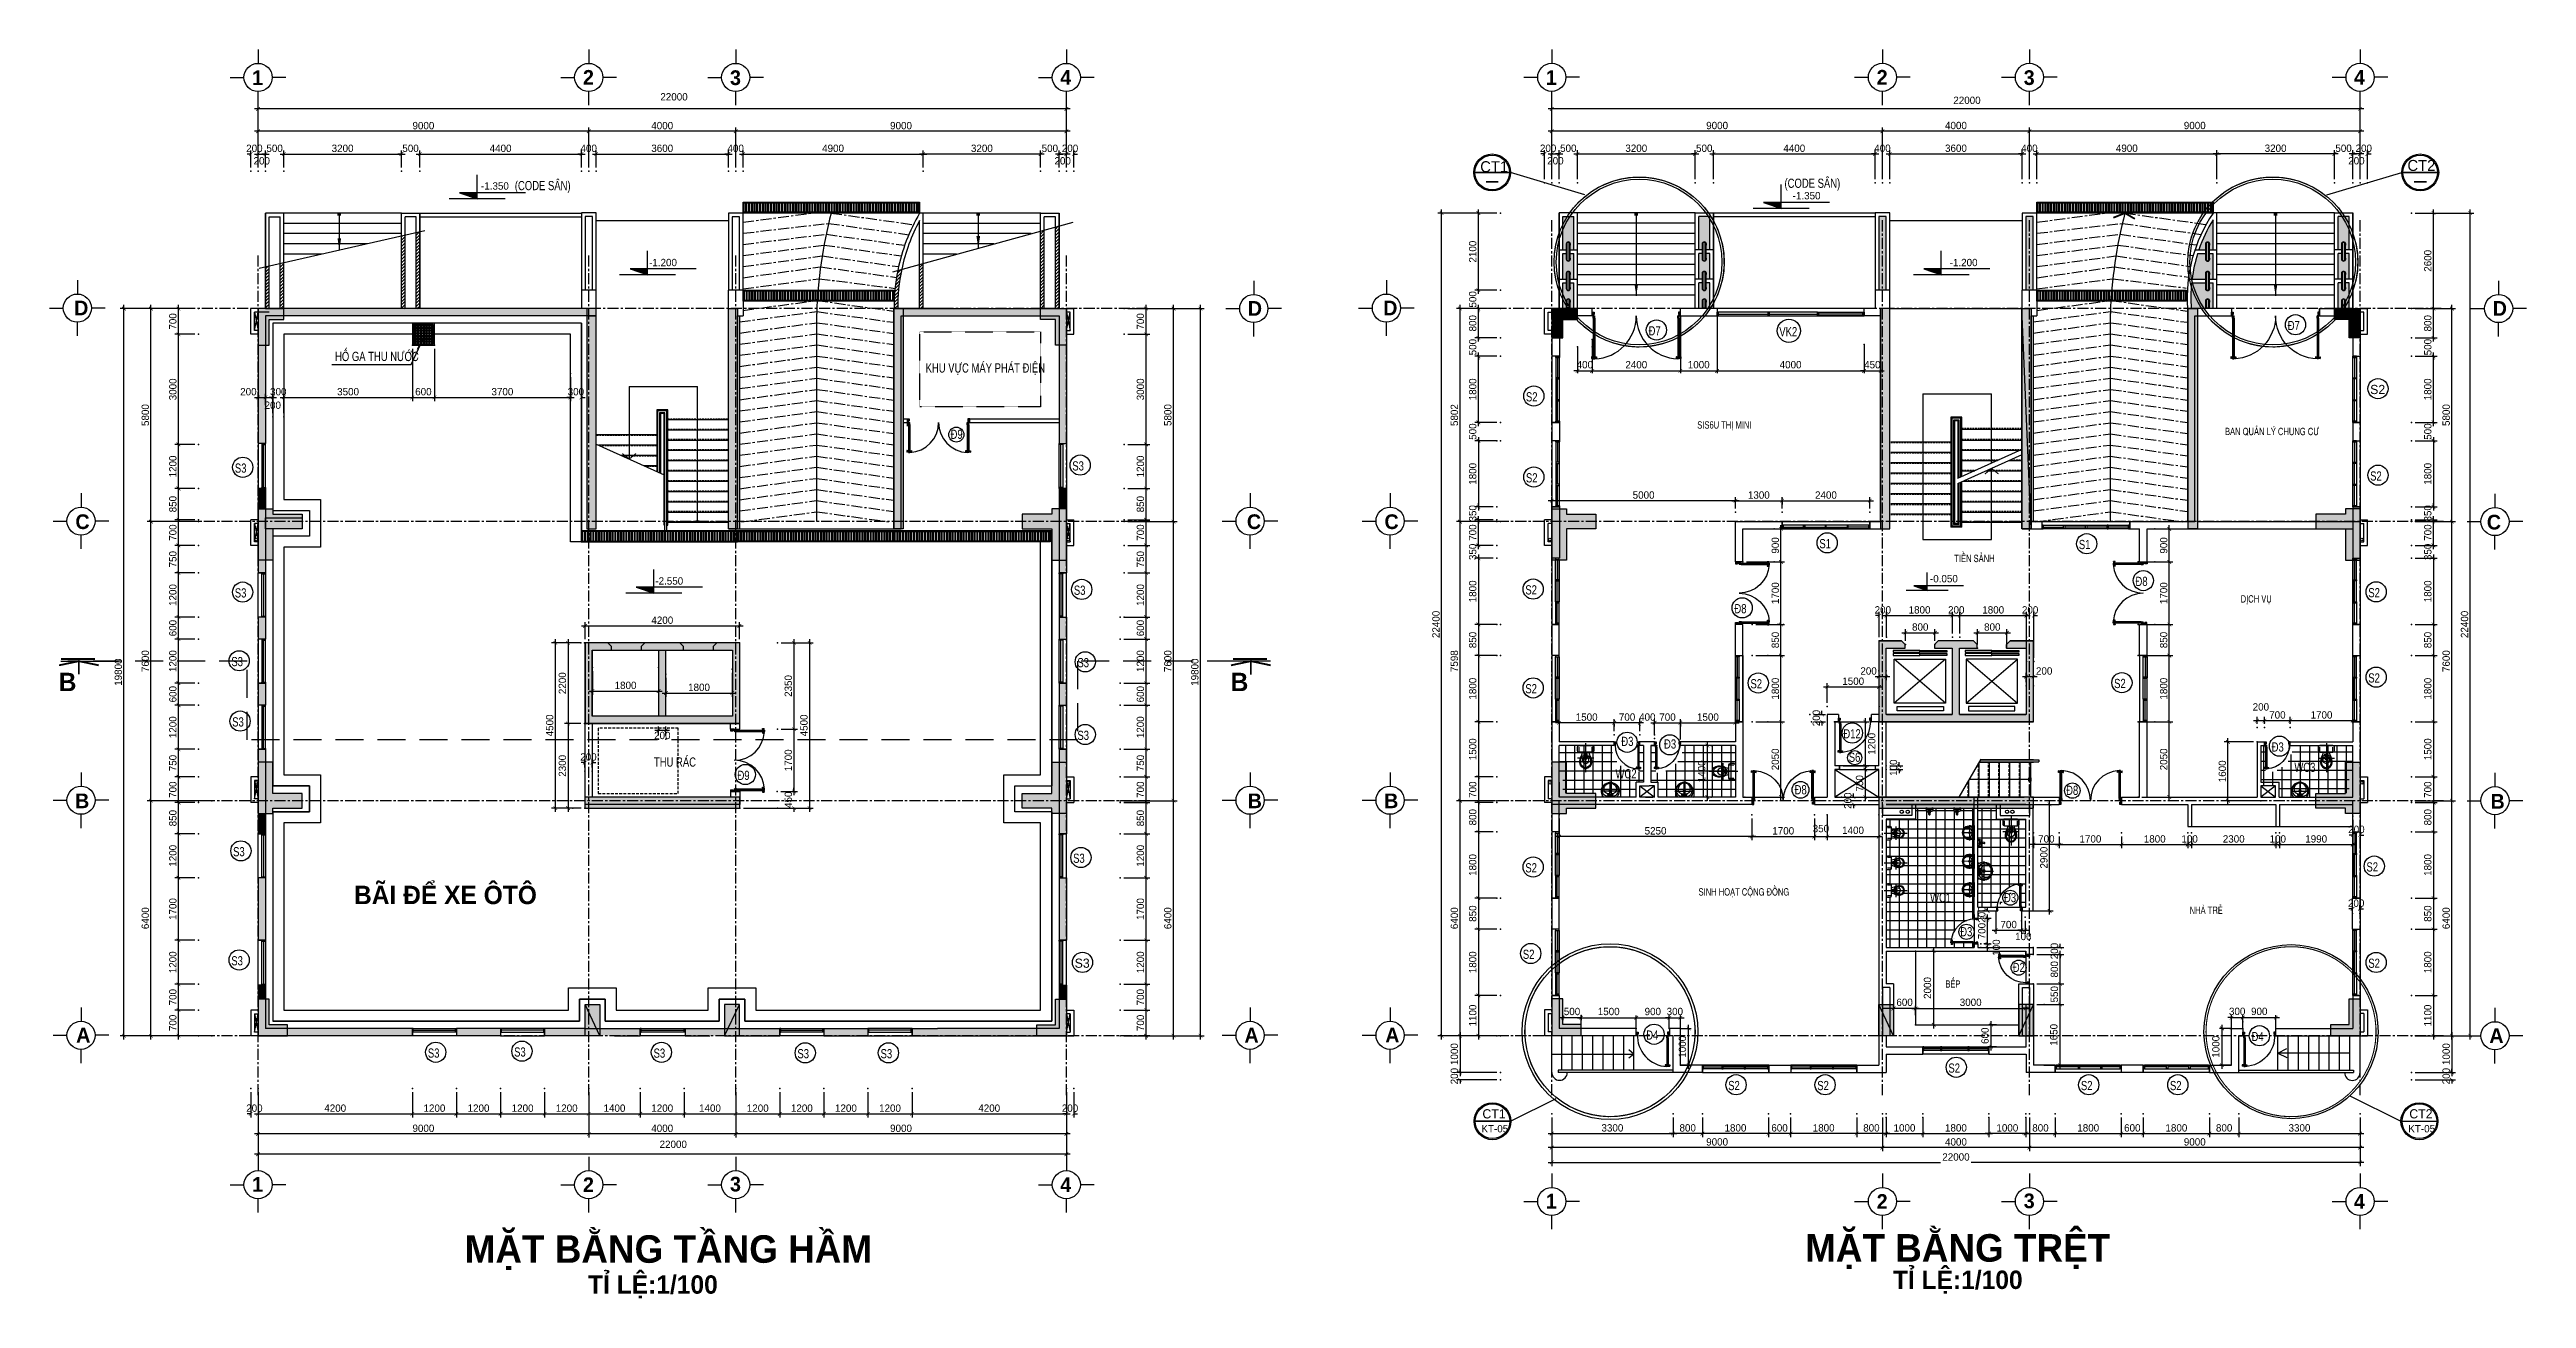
# Model space of a CAD drawing. Header units: inches. Extents: x -844707 to -690155, y -211546 to -175871.
# Drawn here: x -844707 to -777291, y -211546 to -177539 of the extents above; entities that cross this region are included whole.
import ezdxf
from ezdxf.enums import TextEntityAlignment as Align

# ---------------------------------------------------------------- set-up
doc = ezdxf.new("R2010")
doc.units = ezdxf.units.IN
doc.header["$LTSCALE"] = 48
doc.header["$MEASUREMENT"] = 0
for name, pattern in [('CENTER', [2, 1.25, -0.25, 0.25, -0.25]), ('DASHED', [0.75, 0.5, -0.25]), ('HIDDEN2', [0.1875, 0.125, -0.0625]), ('Hidden4', [2.3812, 1.5875, -0.7937])]:
    doc.linetypes.add(name, pattern=pattern)
for name, color, linetype in [('DWGSHARE.com-1HATCHCO-DWGSHARE.com', 8, 'Continuous'), ('DWGSHARE.com-co-DWGSHARE.com', 72, 'Continuous'), ('DWGSHARE.com-COT-DWGSHARE.com', 2, 'Continuous'), ('DWGSHARE.com-CUA-DWGSHARE.com', 231, 'Continuous'), ('DWGSHARE.com-DIM-DWGSHARE.com', 251, 'Continuous'), ('DWGSHARE.com-duong-DWGSHARE.com', 160, 'Continuous'), ('DWGSHARE.com-HATCH-DWGSHARE.com', 8, 'Continuous'), ('DWGSHARE.com-HTRANG-DWGSHARE.com', 8, 'Continuous'), ('DWGSHARE.com-KTEN-DWGSHARE.com', 5, 'Continuous'), ('DWGSHARE.com-LAYER1-DWGSHARE.com', 150, 'Continuous'), ('DWGSHARE.com-NET-DWGSHARE.com', 245, 'Continuous'), ('DWGSHARE.com-NETNH-DWGSHARE.com', 154, 'Continuous'), ('DWGSHARE.com-NETTHAY-DWGSHARE.com', 2, 'Continuous'), ('DWGSHARE.com-TBI-DWGSHARE.com', 7, 'Continuous'), ('DWGSHARE.com-text-DWGSHARE.com', 3, 'Continuous'), ('DWGSHARE.com-TIM-DWGSHARE.com', 10, 'Continuous'), ('DWGSHARE.com-truc-DWGSHARE.com', 250, 'CENTER'), ('DWGSHARE.com-TUONG-DWGSHARE.com', 7, 'Continuous'), ('DWGSHARE.com-V-DUNG-DWGSHARE.com', 44, 'Continuous')]:
    doc.layers.add(name, color=color, linetype=linetype)
doc.layers.add('DWGSHARE.com-DefPoints-DWGSHARE.com', color=7, linetype='Continuous', plot=False)
doc.styles.add('AVO-B', font='')
doc.styles.add('KTEN', font='', dxfattribs={"width": 0.9})
doc.styles.get("Standard").update_dxf_attribs({"font": ''})
doc.styles.add('style4', font='')
doc.styles.add('VNI-AVO', font='')
doc.styles.get('AVO-B').set_extended_font_data('VNI-Avo', bold=True)
doc.styles.get('KTEN').set_extended_font_data('VNI-Helve-Condense')
doc.styles.get('Standard').set_extended_font_data('VNI-Avo')
doc.styles.get('style4').set_extended_font_data('VNI-Avo')
doc.styles.get('VNI-AVO').set_extended_font_data('VNI-Avo')
doc.dimstyles.new('100', dxfattribs={"dimscale": 0, "dimtxt": 200, "dimasz": 100, "dimexe": 65, "dimexo": 0, "dimgap": 65, "dimtad": 1, "dimdec": 0, "dimzin": 0, "dimdsep": 46, "dimtxsty": 'style4', "dimblk": 'ARCHTICK', "dimcen": 0.1, "dimdle": 100, "dimclrd": 256, "dimclre": 256, "dimclrt": 2, "dimadec": 0, "dimazin": 0, "dimtfac": 1, "dimtdec": 0, "dimtix": 1, "dimtmove": 2, "dimatfit": 3, "dimldrblk": 'ARCHTICK', "dimfxl": 1, "dimtolj": 1, "dimtzin": 0, "dimlwd": -1, "dimlwe": -1, "dimarcsym": 0})
doc.dimstyles.new('tl1-100', dxfattribs={"dimtxt": 200, "dimasz": 100, "dimexe": 100, "dimexo": 100, "dimgap": 50, "dimtad": 1, "dimdec": 0, "dimzin": 0, "dimdsep": 46, "dimtxsty": 'VNI-AVO', "dimblk": 'ARCHTICK', "dimcen": 1, "dimdle": 100, "dimclrd": 256, "dimclre": 256, "dimclrt": 2, "dimadec": 0, "dimazin": 0, "dimtfac": 1, "dimtdec": 0, "dimtix": 1, "dimtofl": 0, "dimtmove": 2, "dimatfit": 3, "dimldrblk": 'ARCHTICK', "dimfxl": 1, "dimtolj": 2, "dimtzin": 0, "dimarcsym": 0})
pattern_1 = [(45, (1824.254, 243.67), (-44.194174, 44.194174), [])]
pattern_2 = [(50, (-2108.91, 243.67), (143.452037, -12.550427), [15, -165]), (355, (-2108.91, 243.67), (-27.750267, 150.438427), [12, -132]), (100.4514, (-2096.96, 242.62), (115.701876, 137.887908), [12.748038, -140.228422]), (46.1842, (-2108.91, 283.67), (213.44821, -33.103803), [22.5, -247.5]), (96.6356, (-2091.12, 280.9), (186.93254, 194.823574), [19.12206, -210.3426]), (351.1842, (-2108.9, 283.67), (186.93239, 194.82372), [18, -198]), (21, (-2088.91, 273.67), (119.38141, -80.523778), [15, -165]), (326, (-2088.91, 273.67), (48.663066, 145.03001), [12, -132]), (71.4514, (-2078.96, 266.96), (168.044526, 64.5061), [12.748038, -140.228422]), (37.5, (-2108.91, 243.667), (2.431971, 66.5787708), [0, -130.4, 0, -134, 0, -132.5]), (7.5, (-2108.91, 243.67), (52.6139075, 78.8823424), [0, -76.4, 0, -127.4, 0, -50.5]), (327.5, (-2153.51, 243.67), (106.7644872, -4.5109743), [0, -50, 0, -156, 0, -207]), (317.5, (-2173.51, 243.67), (116.637234, 20.020996), [0, -65, 0, -103.6, 0, -147])]
pattern_3 = [(90, (-2108.9, 243.67), (-250, 4e-14), []), (180, (-2108.9, 243.67), (-4e-14, -250), [])]

msp = doc.modelspace()

# ---------------------------------------------------------------- texts
at = {"layer": 'DWGSHARE.com-CUA-DWGSHARE.com', "style": 'KTEN', "width": 0.9}
for s, p in [(' (CODE SAÂN)', (-832114.1, -181368.6)), ('(CODE SAÂN)', (-797485.4, -181304.9)), ('Ñ7', (-801184.7, -185322.8)), ('VK2', (-797627, -185344.6)), ('Ñ7', (-783789.1, -185178.8)), ('HOÁ GA THU NÖÔÙC', (-836935.1, -186020.1)), ('KHU VÖÏC MAÙY PHAÙT ÑIEÄN', (-820861.6, -186334.9)), ('S2', (-804522.4, -187120.2)), ('Ñ9', (-820183.4, -188139.7)), ('S3', (-816869.2, -189000.8)), ('S3', (-839661.9, -189061.1)), ('S2', (-804522.4, -189325.7)), ('S2', (-781545.3, -189275.3)), ('S1', (-796536.2, -191117.5)), ('S1', (-789473.7, -191141.8)), ('S3', (-816826.9, -192385.7)), ('S2', (-804539.2, -192376.7)), ('Ñ8', (-787932.2, -192145.5)), ('S3', (-839663.3, -192458.7)), ('Ñ8', (-798849.3, -192888.5)), ('S2', (-781595.8, -192453.4)), ('S3', (-839758.2, -194328.8)), ('S3', (-816730.9, -194357.6)), ('S2', (-804539.2, -195068.2)), ('S2', (-798412, -194933.7)), ('S2', (-788514.2, -194925.3)), ('S2', (-781595.8, -194774)), ('S3', (-839734.6, -195970.9)), ('S3', (-816730.9, -196337.9)), ('Ñ12', (-795883.4, -196295.2)), ('THU RAÙC', (-828256.2, -197064.8)), ('Ñ3', (-801926.8, -196502.2)), ('Ñ3', (-800763.9, -196572.3)), ('S6', (-795736.6, -196933.7)), ('Ñ3', (-784225.5, -196654.4)), ('Ñ9', (-825982, -197427)), ('WC2', (-802084.6, -197384.2)), ('WC3', (-783607.8, -197207)), ('Ñ8', (-797209.6, -197818.2)), ('Ñ8', (-789820.2, -197834.4)), ('S3', (-839711.2, -199505.7)), ('S3', (-816847.9, -199683.8)), ('S2', (-804539.2, -199944.7)), ('S2', (-781646.3, -199919.5)), ('WC1', (-793522.9, -200755.7)), ('Ñ3', (-791510.8, -200755.7)), ('Ñ3', (-792703.7, -201684.3)), ('S3', (-839759.7, -202475.6)), ('S2', (-804606.5, -202298.9)), ('Ñ2', (-791273.4, -202656.6)), ('S2', (-781595.8, -202542.7)), ('Ñ4', (-801249.7, -204498.7)), ('S3', (-834409.7, -204989)), ('S3', (-832061.6, -204959.6)), ('S3', (-828266, -204990.4)), ('S3', (-824351.5, -205005.4)), ('S3', (-822087.5, -205005.4)), ('Ñ4', (-784772.4, -204538.8)), ('S2', (-793024.2, -205397.5)), ('S2', (-799018, -205873)), ('S2', (-796594, -205873)), ('S2', (-789417.7, -205873)), ('S2', (-786993.7, -205873))]:
    msp.add_text(s, height=250, dxfattribs=at).set_placement(p)
at = {"layer": 'DWGSHARE.com-CUA-DWGSHARE.com'}
for s, p in [('S2', (-781545.3, -186920.2)), ('S3', (-816805.4, -202541))]:
    msp.add_text(s, height=250, dxfattribs=at).set_placement(p)
at = {"layer": 'DWGSHARE.com-text-DWGSHARE.com', "color": 3, "style": 'AVO-B'}
for s, p in [('1', (-839192.4, -178505.9)), ('2', (-830188.1, -178497.4)), ('3', (-826186, -178505.9)), ('4', (-817197.7, -178497.4)), ('1', (-803980.7, -178503.6)), ('2', (-794976.4, -178495.1)), ('3', (-790974.3, -178503.6)), ('4', (-781986, -178495.1)), ('D', (-844036.5, -184776)), ('D', (-812092.3, -184788)), ('D', (-808407.1, -184775.9)), ('D', (-778209.8, -184788.2)), ('C', (-844002.4, -190595.5)), ('C', (-812117.9, -190595.5)), ('C', (-808372.9, -190595.4)), ('C', (-778369.8, -190607.7)), ('B', (-844010.9, -198196.5)), ('B', (-812095.5, -198196.5)), ('B', (-808381.5, -198196.4)), ('B', (-778269.2, -198208.8)), ('A', (-843981.5, -204576)), ('A', (-812183.6, -204576)), ('A', (-808352, -204575.9)), ('A', (-778301.1, -204588.3)), ('1', (-839192.4, -208640.2)), ('2', (-830188.1, -208648.7)), ('3', (-826186, -208631.7)), ('4', (-817197.7, -208648.7)), ('1', (-803980.7, -209096.4)), ('2', (-794976.4, -209104.9)), ('3', (-790974.3, -209087.9)), ('4', (-781986, -209104.9))]:
    msp.add_text(s, height=400, dxfattribs=at).set_placement(p)
at = {"layer": 'DWGSHARE.com-text-DWGSHARE.com'}
for s, height, style, p in [('CT1', 300, 'VNI-AVO', (-805767.2, -180879.9)), ('CT2', 300, 'VNI-AVO', (-780530.2, -180845.8)), ('-1.350', 200, 'VNI-AVO', (-797263.4, -181618.3)), ('-1.200', 200, 'VNI-AVO', (-792989.6, -183438.5)), ('B', 500, 'AVO-B', (-844458.5, -195009.1)), ('B', 500, 'AVO-B', (-812561.8, -195009.1)), ('BAÕI ÑEÅ XE OÂTOÂ', 500, 'AVO-B', (-836420.2, -200808.2)), ('KT-05', 200, 'VNI-AVO', (-805733.3, -207023.2)), ('CT1', 250, 'VNI-AVO', (-805706.6, -206643)), ('KT-05', 200, 'VNI-AVO', (-780506.1, -207023.1)), ('CT2', 250, 'VNI-AVO', (-780479.5, -206642.9)), ('TÆ LEÄ:1/100', 500, 'AVO-B', (-830049, -211416)), ('TÆ LEÄ:1/100', 500, 'AVO-B', (-794534.3, -211286.9))]:
    msp.add_text(s, height=height, dxfattribs=dict(at, style=style)).set_placement(p)
for s, p in [('-1.350', (-832963.6, -181353.8)), ('-1.200', (-828388.5, -183438.5)), ('-2.550', (-828218.5, -192109)), ('-0.050', (-793526.5, -192046.4))]:
    msp.add_text(s, height=200, dxfattribs=at).set_placement(p)
at = {"layer": 'DWGSHARE.com-text-DWGSHARE.com', "style": 'KTEN', "width": 0.9}
for s, p in [('SIS6U THÒ MINI', (-799860.5, -187861.1)), ('BAN QUAÛN LYÙ CHUNG CÖ', (-785496.4, -188039.1)), ('TIEÀN SAÛNH', (-792863.5, -191494.5)), ('DÒCH VUÏ', (-785068.6, -192597.7)), ('SINH HOAÏT COÄNG ÑOÀNG', (-799824.9, -200575)), ('NHAØ TREÛ', (-786458.8, -201073.7)), ('BEÁP', (-793108.9, -203083))]:
    msp.add_text(s, height=200, dxfattribs=at).set_placement(p)
at = {"layer": 'DWGSHARE.com-text-DWGSHARE.com', "style": 'AVO-B'}
for s, p in [('MAËT BAÈNG TAÀNG HAÀM', (-827863.8, -210574.1)), ('MAËT BAÈNG TREÄT ', (-792633.7, -210544.1))]:
    msp.add_text(s, height=750, dxfattribs=at).set_placement(p, align=Align.CENTER)

# ---------------------------------------------------------------- blocks, each defined once
blk = doc.blocks.new('D-01-900')
at = {"color": 1}
for p, q in [((-15, 889), (-15, 929)), ((-10, 929), (-15, 929)), ((-10, 889), (-15, 889)), ((20, 924), (-10, 929)), ((-10, 889), (-10, 929)), ((20, 894), (-10, 889)), ((20, 894), (20, 924)), ((30, 919), (20, 919)), ((30, 899), (20, 899)), ((30, 879), (54, 939)), ((30, 879), (70, 902)), ((70, 919), (80, 919)), ((70, 899), (80, 899)), ((80, 924), (110, 929)), ((80, 894), (80, 924)), ((80, 894), (110, 889)), ((110, 889), (110, 929)), ((110, 929), (115, 929)), ((110, 889), (115, 889)), ((115, 889), (115, 929)), ((30, 100), (0, 0)), ((0, 0), (50, 41)), ((30, 100), (54, 160)), ((30, 100), (70, 143)), ((900, 0), (850, 41)), ((870, 100), (900, 0))]:
    blk.add_line(p, q, dxfattribs=at)
at = {"color": 3}
for p, q in [((30, 939), (70, 939)), ((30, 879), (30, 939)), ((30, 879), (70, 879)), ((70, 879), (70, 939)), ((30, 160), (70, 160)), ((30, 160), (30, 100)), ((30, 100), (70, 100)), ((70, 160), (70, 100))]:
    blk.add_line(p, q, dxfattribs=at)
for p, q in [((30, 160), (30, 879)), ((50, 160), (50, 879)), ((60, 160), (60, 879)), ((70, 160), (70, 879))]:
    blk.add_line(p, q)
for points in [[(30, 60), (30, 100), (0, 100), (0, 0), (50, 0), (50, 60)], [(870, 60), (870, 100), (900, 100), (900, 0), (850, 0), (850, 60)]]:
    blk.add_lwpolyline(points, close=True, dxfattribs=at)
at = {"color": 1}
for centre, radius, start, end in [((34, 886), 42, 31.3101, 95.62688), ((39, 876), 24.2, 6.04182, 112.89369), ((30, 100), 840, 357.2706, 87.2706), ((-54, 8), 96.3, 355.39216, 56.0902), ((-13, 4), 41, 353.86117, 71.95721), ((50, 121), 34.3, 54.32716, 125.75666), ((24, 101), 39.4, 358.8582, 81.3705), ((954, 8), 96.3, 123.9098, 184.60784), ((913, 4), 41, 108.04279, 186.13883)]:
    blk.add_arc(centre, radius, start, end, dxfattribs=at)
blk = doc.blocks.new('cua2400')
at = {"color": 1}
for p, q in [((-1215, 1105), (-1215, 1145)), ((-1210, 1145), (-1215, 1145)), ((-1210, 1105), (-1215, 1105)), ((-1180, 1140), (-1210, 1145)), ((-1210, 1105), (-1210, 1145)), ((-1180, 1110), (-1210, 1105)), ((-1180, 1110), (-1180, 1140)), ((-1170, 1135), (-1180, 1135)), ((-1170, 1115), (-1180, 1115)), ((-1170, 1095), (-1146, 1155)), ((-1170, 1095), (-1130, 1117)), ((-1130, 1135), (-1120, 1135)), ((-1130, 1115), (-1120, 1115)), ((-1120, 1140), (-1090, 1145)), ((-1120, 1110), (-1120, 1140)), ((-1120, 1110), (-1090, 1105)), ((-1090, 1105), (-1090, 1145)), ((-1090, 1145), (-1085, 1145)), ((-1090, 1105), (-1085, 1105)), ((-1085, 1105), (-1085, 1145)), ((1090, 1145), (1085, 1145)), ((1085, 1105), (1085, 1145)), ((1090, 1105), (1085, 1105)), ((1120, 1140), (1090, 1145)), ((1090, 1105), (1090, 1145)), ((1120, 1110), (1090, 1105)), ((1120, 1110), (1120, 1140)), ((1130, 1135), (1120, 1135)), ((1130, 1115), (1120, 1115)), ((1170, 1095), (1130, 1117)), ((1170, 1095), (1146, 1155)), ((1170, 1135), (1180, 1135)), ((1170, 1115), (1180, 1115)), ((1180, 1140), (1210, 1145)), ((1180, 1110), (1180, 1140)), ((1180, 1110), (1210, 1105)), ((1210, 1105), (1210, 1145)), ((1210, 1145), (1215, 1145)), ((1210, 1105), (1215, 1105)), ((1215, 1105), (1215, 1145)), ((-1170, -14), (-1146, 46)), ((-1170, -14), (-1130, 29)), ((1170, -14), (1130, 29)), ((1170, -14), (1146, 46)), ((-1170, -14), (-1200, -114)), ((-1200, -114), (-1150, -73)), ((1200, -114), (1150, -73)), ((1170, -14), (1200, -114))]:
    blk.add_line(p, q, dxfattribs=at)
at = {"color": 3}
for p, q in [((-1170, 1155), (-1130, 1155)), ((-1170, 1095), (-1170, 1155)), ((-1170, 1095), (-1130, 1095)), ((-1130, 1095), (-1130, 1155)), ((1130, 1095), (1130, 1155)), ((1170, 1155), (1130, 1155)), ((1170, 1095), (1130, 1095)), ((1170, 1095), (1170, 1155)), ((-1170, 46), (-1130, 46)), ((-1170, 46), (-1170, -14)), ((-1130, 46), (-1130, -14)), ((1130, 46), (1130, -14)), ((1170, 46), (1130, 46)), ((1170, 46), (1170, -14)), ((-1170, -14), (-1130, -14)), ((1170, -14), (1130, -14))]:
    blk.add_line(p, q, dxfattribs=at)
for p, q in [((-1170, 46), (-1170, 1095)), ((-1150, 46), (-1150, 1095)), ((-1140, 46), (-1140, 1095)), ((-1130, 46), (-1130, 1095)), ((1130, 46), (1130, 1095)), ((1140, 46), (1140, 1095)), ((1150, 46), (1150, 1095)), ((1170, 46), (1170, 1095))]:
    blk.add_line(p, q)
for points in [[(-1170, -54), (-1170, -14), (-1200, -14), (-1200, -114), (-1150, -114), (-1150, -54)], [(1170, -54), (1170, -14), (1200, -14), (1200, -114), (1150, -114), (1150, -54)]]:
    blk.add_lwpolyline(points, close=True, dxfattribs=at)
at = {"color": 1}
for centre, radius, start, end in [((-1166, 1102), 42, 31.3101, 95.62688), ((-1160, 1092), 24.2, 6.04182, 112.89369), ((-1170, -14), 1170, 0, 88.04079), ((1170, -14), 1170, 91.95921, 180), ((1166, 1102), 42, 84.37312, 148.6899), ((1160, 1092), 24.2, 67.10631, 173.95818), ((-1150, 8), 34.3, 54.32716, 125.75666), ((-1176, -13), 39.4, 358.8582, 81.3705), ((1150, 8), 34.3, 54.24334, 125.67284), ((1176, -13), 39.4, 98.6295, 181.1418), ((-1254, -106), 96.3, 355.39216, 56.0902), ((-1213, -109), 41, 353.86117, 71.95721), ((1254, -106), 96.3, 123.9098, 184.60784), ((1213, -109), 41, 108.04279, 186.13883)]:
    blk.add_arc(centre, radius, start, end, dxfattribs=at)
blk = doc.blocks.new('_ArchTick')
at = {"color": 0, "linetype": 'ByBlock', "const_width": 0.15}
blk.add_lwpolyline([(-0.5, -0.5), (0.5, 0.5)], dxfattribs=at)
blk = doc.blocks.new('*D29')
at = {"layer": 'DWGSHARE.com-DefPoints-DWGSHARE.com', "color": 0, "transparency": 16777216}
for p in [(-790819, -206518), (-781819, -206518), (-790819, -207437)]:
    blk.add_point(p, dxfattribs=at)
at = {"layer": 'DWGSHARE.com-DIM-DWGSHARE.com', "lineweight": -2, "transparency": 16777216}
for p, q in [((-790819, -206618), (-790819, -207537)), ((-781819, -206618), (-781819, -207537)), ((-781719, -207437), (-790919, -207437))]:
    blk.add_line(p, q, dxfattribs=at)
at = {"layer": 'DWGSHARE.com-DIM-DWGSHARE.com', "lineweight": -2, "transparency": 16777216, "xscale": 100, "yscale": 100, "zscale": 100, "rotation": 180}
blk.add_blockref('_ArchTick', (-790819, -207437), dxfattribs=at)
at = {"layer": 'DWGSHARE.com-DIM-DWGSHARE.com', "lineweight": -2, "transparency": 16777216, "xscale": 100, "yscale": 100, "zscale": 100}
blk.add_blockref('_ArchTick', (-781819, -207437), dxfattribs=at)
at = {"layer": 'DWGSHARE.com-DIM-DWGSHARE.com', "color": 2, "transparency": 16777216, "insert": (-786319, -207284), "char_height": 200, "attachment_point": 5, "style": 'VNI-AVO'}
blk.add_mtext('\\A2;9000', dxfattribs=at)
blk = doc.blocks.new('*D30')
at = {"layer": 'DWGSHARE.com-DefPoints-DWGSHARE.com', "color": 0, "transparency": 16777216}
for p in [(-794819, -206518), (-790819, -206518), (-794819, -207437)]:
    blk.add_point(p, dxfattribs=at)
at = {"layer": 'DWGSHARE.com-DIM-DWGSHARE.com', "lineweight": -2, "transparency": 16777216}
for p, q in [((-794819, -206618), (-794819, -207537)), ((-790819, -206618), (-790819, -207537)), ((-790719, -207437), (-794919, -207437))]:
    blk.add_line(p, q, dxfattribs=at)
at = {"layer": 'DWGSHARE.com-DIM-DWGSHARE.com', "lineweight": -2, "transparency": 16777216, "xscale": 100, "yscale": 100, "zscale": 100, "rotation": 180}
blk.add_blockref('_ArchTick', (-794819, -207437), dxfattribs=at)
at = {"layer": 'DWGSHARE.com-DIM-DWGSHARE.com', "lineweight": -2, "transparency": 16777216, "xscale": 100, "yscale": 100, "zscale": 100}
blk.add_blockref('_ArchTick', (-790819, -207437), dxfattribs=at)
at = {"layer": 'DWGSHARE.com-DIM-DWGSHARE.com', "color": 2, "transparency": 16777216, "insert": (-792819, -207284), "char_height": 200, "attachment_point": 5, "style": 'VNI-AVO'}
blk.add_mtext('\\A2;4000', dxfattribs=at)
blk = doc.blocks.new('*D31')
at = {"layer": 'DWGSHARE.com-DefPoints-DWGSHARE.com', "color": 0, "transparency": 16777216}
for p in [(-803819, -206518), (-794819, -206518), (-803819, -207437)]:
    blk.add_point(p, dxfattribs=at)
at = {"layer": 'DWGSHARE.com-DIM-DWGSHARE.com', "lineweight": -2, "transparency": 16777216}
for p, q in [((-803819, -206618), (-803819, -207537)), ((-794819, -206618), (-794819, -207537)), ((-794719, -207437), (-803919, -207437))]:
    blk.add_line(p, q, dxfattribs=at)
at = {"layer": 'DWGSHARE.com-DIM-DWGSHARE.com', "lineweight": -2, "transparency": 16777216, "xscale": 100, "yscale": 100, "zscale": 100, "rotation": 180}
blk.add_blockref('_ArchTick', (-803819, -207437), dxfattribs=at)
at = {"layer": 'DWGSHARE.com-DIM-DWGSHARE.com', "lineweight": -2, "transparency": 16777216, "xscale": 100, "yscale": 100, "zscale": 100}
blk.add_blockref('_ArchTick', (-794819, -207437), dxfattribs=at)
at = {"layer": 'DWGSHARE.com-DIM-DWGSHARE.com', "color": 2, "transparency": 16777216, "insert": (-799319, -207284), "char_height": 200, "attachment_point": 5, "style": 'VNI-AVO'}
blk.add_mtext('\\A2;9000', dxfattribs=at)
blk = doc.blocks.new('*D32')
at = {"layer": 'DWGSHARE.com-DefPoints-DWGSHARE.com', "color": 0, "transparency": 16777216}
for p in [(-803819, -206518), (-781819, -206518), (-803819, -207840)]:
    blk.add_point(p, dxfattribs=at)
at = {"layer": 'DWGSHARE.com-DIM-DWGSHARE.com', "lineweight": -2, "transparency": 16777216}
for p, q in [((-803819, -206618), (-803819, -207940)), ((-781819, -206618), (-781819, -207940)), ((-803919, -207840), (-793236, -207840)), ((-781719, -207840), (-792402, -207840))]:
    blk.add_line(p, q, dxfattribs=at)
at = {"layer": 'DWGSHARE.com-DIM-DWGSHARE.com', "lineweight": -2, "transparency": 16777216, "xscale": 100, "yscale": 100, "zscale": 100, "rotation": 180}
blk.add_blockref('_ArchTick', (-803819, -207840), dxfattribs=at)
at = {"layer": 'DWGSHARE.com-DIM-DWGSHARE.com', "lineweight": -2, "transparency": 16777216, "xscale": 100, "yscale": 100, "zscale": 100}
blk.add_blockref('_ArchTick', (-781819, -207840), dxfattribs=at)
at = {"layer": 'DWGSHARE.com-DIM-DWGSHARE.com', "color": 2, "transparency": 16777216, "insert": (-792819, -207694), "char_height": 200, "attachment_point": 5, "style": 'VNI-AVO'}
blk.add_mtext('\\A2;22000', dxfattribs=at)
blk = doc.blocks.new('*D33')
at = {"layer": 'DWGSHARE.com-DefPoints-DWGSHARE.com', "color": 0, "transparency": 16777216}
for p in [(-826031, -205829), (-817031, -205829), (-826031, -207067)]:
    blk.add_point(p, dxfattribs=at)
at = {"layer": 'DWGSHARE.com-DIM-DWGSHARE.com', "lineweight": -2, "transparency": 16777216}
for p, q in [((-826031, -205929), (-826031, -207167)), ((-817031, -205929), (-817031, -207167)), ((-816931, -207067), (-826131, -207067))]:
    blk.add_line(p, q, dxfattribs=at)
at = {"layer": 'DWGSHARE.com-DIM-DWGSHARE.com', "lineweight": -2, "transparency": 16777216, "xscale": 100, "yscale": 100, "zscale": 100, "rotation": 180}
blk.add_blockref('_ArchTick', (-826031, -207067), dxfattribs=at)
at = {"layer": 'DWGSHARE.com-DIM-DWGSHARE.com', "lineweight": -2, "transparency": 16777216, "xscale": 100, "yscale": 100, "zscale": 100}
blk.add_blockref('_ArchTick', (-817031, -207067), dxfattribs=at)
at = {"layer": 'DWGSHARE.com-DIM-DWGSHARE.com', "color": 2, "transparency": 16777216, "insert": (-821531, -206913), "char_height": 200, "attachment_point": 5, "style": 'VNI-AVO'}
blk.add_mtext('\\A2;9000', dxfattribs=at)
blk = doc.blocks.new('*D34')
at = {"layer": 'DWGSHARE.com-DefPoints-DWGSHARE.com', "color": 0, "transparency": 16777216}
for p in [(-830031, -205829), (-826031, -205829), (-830031, -207067)]:
    blk.add_point(p, dxfattribs=at)
at = {"layer": 'DWGSHARE.com-DIM-DWGSHARE.com', "lineweight": -2, "transparency": 16777216}
for p, q in [((-830031, -205929), (-830031, -207167)), ((-826031, -205929), (-826031, -207167)), ((-825931, -207067), (-830131, -207067))]:
    blk.add_line(p, q, dxfattribs=at)
at = {"layer": 'DWGSHARE.com-DIM-DWGSHARE.com', "lineweight": -2, "transparency": 16777216, "xscale": 100, "yscale": 100, "zscale": 100, "rotation": 180}
blk.add_blockref('_ArchTick', (-830031, -207067), dxfattribs=at)
at = {"layer": 'DWGSHARE.com-DIM-DWGSHARE.com', "lineweight": -2, "transparency": 16777216, "xscale": 100, "yscale": 100, "zscale": 100}
blk.add_blockref('_ArchTick', (-826031, -207067), dxfattribs=at)
at = {"layer": 'DWGSHARE.com-DIM-DWGSHARE.com', "color": 2, "transparency": 16777216, "insert": (-828031, -206913), "char_height": 200, "attachment_point": 5, "style": 'VNI-AVO'}
blk.add_mtext('\\A2;4000', dxfattribs=at)
blk = doc.blocks.new('*D35')
at = {"layer": 'DWGSHARE.com-DefPoints-DWGSHARE.com', "color": 0, "transparency": 16777216}
for p in [(-839031, -205829), (-830031, -205829), (-839031, -207067)]:
    blk.add_point(p, dxfattribs=at)
at = {"layer": 'DWGSHARE.com-DIM-DWGSHARE.com', "lineweight": -2, "transparency": 16777216}
for p, q in [((-839031, -205929), (-839031, -207167)), ((-830031, -205929), (-830031, -207167)), ((-829931, -207067), (-839131, -207067))]:
    blk.add_line(p, q, dxfattribs=at)
at = {"layer": 'DWGSHARE.com-DIM-DWGSHARE.com', "lineweight": -2, "transparency": 16777216, "xscale": 100, "yscale": 100, "zscale": 100, "rotation": 180}
blk.add_blockref('_ArchTick', (-839031, -207067), dxfattribs=at)
at = {"layer": 'DWGSHARE.com-DIM-DWGSHARE.com', "lineweight": -2, "transparency": 16777216, "xscale": 100, "yscale": 100, "zscale": 100}
blk.add_blockref('_ArchTick', (-830031, -207067), dxfattribs=at)
at = {"layer": 'DWGSHARE.com-DIM-DWGSHARE.com', "color": 2, "transparency": 16777216, "insert": (-834531, -206913), "char_height": 200, "attachment_point": 5, "style": 'VNI-AVO'}
blk.add_mtext('\\A2;9000', dxfattribs=at)
blk = doc.blocks.new('*D36')
at = {"layer": 'DWGSHARE.com-DefPoints-DWGSHARE.com', "color": 0, "transparency": 16777216}
for p in [(-839031, -205829), (-817031, -205829), (-839031, -207620)]:
    blk.add_point(p, dxfattribs=at)
at = {"layer": 'DWGSHARE.com-DIM-DWGSHARE.com', "lineweight": -2, "transparency": 16777216}
for p, q in [((-839031, -205929), (-839031, -207720)), ((-817031, -205929), (-817031, -207720)), ((-816931, -207620), (-839131, -207620))]:
    blk.add_line(p, q, dxfattribs=at)
at = {"layer": 'DWGSHARE.com-DIM-DWGSHARE.com', "lineweight": -2, "transparency": 16777216, "xscale": 100, "yscale": 100, "zscale": 100, "rotation": 180}
blk.add_blockref('_ArchTick', (-839031, -207620), dxfattribs=at)
at = {"layer": 'DWGSHARE.com-DIM-DWGSHARE.com', "lineweight": -2, "transparency": 16777216, "xscale": 100, "yscale": 100, "zscale": 100}
blk.add_blockref('_ArchTick', (-817031, -207620), dxfattribs=at)
at = {"layer": 'DWGSHARE.com-DIM-DWGSHARE.com', "color": 2, "transparency": 16777216, "insert": (-827731, -207349), "char_height": 200, "attachment_point": 5, "style": 'VNI-AVO'}
blk.add_mtext('\\A2;22000', dxfattribs=at)
blk = doc.blocks.new('A$C60FA756C')
at = {"layer": 'DWGSHARE.com-1HATCHCO-DWGSHARE.com', "ltscale": 50}
for p, q in [((1143, 13716), (1143, 17145)), ((5715, 20002), (5715, 0)), ((10287, 13716), (10287, 17145)), ((11430, 9715), (0, 9715))]:
    blk.add_line(p, q, dxfattribs=at)
for points in [[(1143, 18288), (10287, 18288, -0.44702706), (11430, 17145), (11430, 14859, -0.41421356), (10287, 13716), (1143, 13716, -0.41421356), (0, 14859), (0, 17145, -0.41421356)], [(5715, 2864, -0.32691016), (2284, 6341, -0.11288428), (3021, 10445, -0.29056709), (4572, 11430), (6858, 11430, -0.29056709), (8409, 10445, -0.11288428), (9146, 6341, -0.32691016)]]:
    blk.add_lwpolyline(points, format="xyb", close=True, dxfattribs=at)
for points in [[(8001, 13716, 0.12310563), (8573, 11430, -0.13517142), (9715, 6286, -0.33404918), (5715, 2286, -0.33404918), (1715, 6286, -0.13517142), (2858, 11430, 0.12310563), (3429, 13716)], [(5715, 5715), (5715, 5715, 0.12783978), (7368, 6600, 0.20598044), (8007, 8404, 0.43323738), (5715, 10858, 0.44159032), (3423, 8404, 0.20598044), (4062, 6600, 0.12783978), (5715, 5715)]]:
    blk.add_lwpolyline(points, format="xyb", dxfattribs=at)
for points in [[(5144, 11430), (5144, 12573), (4572, 12573), (4572, 11430)], [(6858, 11430), (6858, 12573), (6286, 12573), (6286, 11430)]]:
    blk.add_lwpolyline(points, dxfattribs=at)
blk.add_circle((5715, 9715), 1143, dxfattribs=at)
blk = doc.blocks.new('XIBET1')
at = {"layer": 'DWGSHARE.com-1HATCHCO-DWGSHARE.com', "ltscale": 50}
blk.add_blockref('A$C60FA756C', (-5715, -18288), dxfattribs=at)
blk = doc.blocks.new('A$C070A4A40')
at = {"layer": 'DWGSHARE.com-1HATCHCO-DWGSHARE.com', "ltscale": 50}
for p, q in [((0, 8255), (16510, 8255)), ((5715, 11430), (6985, 11430)), ((6350, 12065), (6350, 10795)), ((7620, 11430), (8890, 11430)), ((8255, 12065), (8255, 10795)), ((8255, 10160), (8255, 0)), ((10795, 11430), (9525, 11430)), ((10160, 12065), (10160, 10795))]:
    blk.add_line(p, q, dxfattribs=at)
for points in [[(13970, 13335, -0.17321375), (15875, 8890, -0.44107926), (8255, 635, -0.44107926), (635, 8890, -0.17321375), (2540, 13335)], [(8872, 10703, -0.04631926), (10871, 10403, -0.11351439), (12902, 9046, -0.59231176), (8404, 1416, -0.61034789), (3608, 9046, -0.11351439), (5639, 10403, -0.04631926), (7638, 10703, -0.04631926)], [(6985, 12065), (9525, 12065), (9525, 11430, 0.24552228), (8890, 10795), (8636, 9525), (7874, 9525), (7620, 10795, 0.28339228), (6985, 11430), (6985, 12065)]]:
    blk.add_lwpolyline(points, format="xyb", dxfattribs=at)
blk.add_lwpolyline([(635, 13335), (15875, 13335)], dxfattribs=at)
blk.add_lwpolyline([(12140, 12308, -0.32349806), (14857, 8928, -0.50951258), (8255, 1015, -0.50974196), (1654, 8932, -0.30415674), (4366, 12306, -0.16641752)], format="xyb", close=True, dxfattribs=at)
for centre, radius in [((6350, 11430), 381), ((8255, 8255), 1016), ((8255, 8255), 762), ((8255, 11430), 381), ((10160, 11430), 381)]:
    blk.add_circle(centre, radius, dxfattribs=at)
blk = doc.blocks.new('LAVABO')
at = {"layer": 'DWGSHARE.com-1HATCHCO-DWGSHARE.com', "ltscale": 50}
blk.add_blockref('A$C070A4A40', (-8255, -13335), dxfattribs=at)
blk = doc.blocks.new('*D44')
at = {"layer": 'DWGSHARE.com-DefPoints-DWGSHARE.com', "color": 0, "transparency": 16777216}
for p in [(-806317, -197992), (-805317, -197992), (-805317, -204392)]:
    blk.add_point(p, dxfattribs=at)
at = {"layer": 'DWGSHARE.com-DIM-DWGSHARE.com', "lineweight": -2, "transparency": 16777216}
for p, q in [((-805417, -197992), (-806417, -197992)), ((-806317, -204492), (-806317, -197892)), ((-805417, -204392), (-806417, -204392))]:
    blk.add_line(p, q, dxfattribs=at)
at = {"layer": 'DWGSHARE.com-DIM-DWGSHARE.com', "lineweight": -2, "transparency": 16777216, "xscale": 100, "yscale": 100, "zscale": 100}
for p, rotation in [((-806317, -197992), 90), ((-806317, -204392), 270)]:
    blk.add_blockref('_ArchTick', p, dxfattribs=dict(at, rotation=rotation))
at = {"layer": 'DWGSHARE.com-DIM-DWGSHARE.com', "color": 2, "transparency": 16777216, "insert": (-806471, -201192), "char_height": 200, "attachment_point": 5, "rotation": 90, "style": 'VNI-AVO'}
blk.add_mtext('\\A2;6400', dxfattribs=at)
blk = doc.blocks.new('*D45')
at = {"layer": 'DWGSHARE.com-DefPoints-DWGSHARE.com', "color": 0, "transparency": 16777216}
for p in [(-806317, -190394), (-805317, -190394), (-805317, -197992)]:
    blk.add_point(p, dxfattribs=at)
at = {"layer": 'DWGSHARE.com-DIM-DWGSHARE.com', "lineweight": -2, "transparency": 16777216}
for p, q in [((-805417, -190394), (-806417, -190394)), ((-806317, -198092), (-806317, -190294)), ((-805417, -197992), (-806417, -197992))]:
    blk.add_line(p, q, dxfattribs=at)
at = {"layer": 'DWGSHARE.com-DIM-DWGSHARE.com', "lineweight": -2, "transparency": 16777216, "xscale": 100, "yscale": 100, "zscale": 100}
for p, rotation in [((-806317, -190394), 90), ((-806317, -197992), 270)]:
    blk.add_blockref('_ArchTick', p, dxfattribs=dict(at, rotation=rotation))
at = {"layer": 'DWGSHARE.com-DIM-DWGSHARE.com', "color": 2, "transparency": 16777216, "insert": (-806471, -194193), "char_height": 200, "attachment_point": 5, "rotation": 90, "style": 'VNI-AVO'}
blk.add_mtext('\\A2;7598', dxfattribs=at)
blk = doc.blocks.new('*D46')
at = {"layer": 'DWGSHARE.com-DefPoints-DWGSHARE.com', "color": 0, "transparency": 16777216}
for p in [(-806317, -184592), (-805217, -184592), (-805217, -190394)]:
    blk.add_point(p, dxfattribs=at)
at = {"layer": 'DWGSHARE.com-DIM-DWGSHARE.com', "lineweight": -2, "transparency": 16777216}
for p, q in [((-805317, -184592), (-806417, -184592)), ((-806317, -190494), (-806317, -184492)), ((-805317, -190394), (-806417, -190394))]:
    blk.add_line(p, q, dxfattribs=at)
at = {"layer": 'DWGSHARE.com-DIM-DWGSHARE.com', "lineweight": -2, "transparency": 16777216, "xscale": 100, "yscale": 100, "zscale": 100}
for p, rotation in [((-806317, -184592), 90), ((-806317, -190394), 270)]:
    blk.add_blockref('_ArchTick', p, dxfattribs=dict(at, rotation=rotation))
at = {"layer": 'DWGSHARE.com-DIM-DWGSHARE.com', "color": 2, "transparency": 16777216, "insert": (-806471, -187493), "char_height": 200, "attachment_point": 5, "rotation": 90, "style": 'VNI-AVO'}
blk.add_mtext('\\A2;5802', dxfattribs=at)
blk = doc.blocks.new('*D47')
at = {"layer": 'DWGSHARE.com-DefPoints-DWGSHARE.com', "color": 0, "transparency": 16777216}
for p in [(-806817, -181992), (-805217, -181992), (-805217, -204392)]:
    blk.add_point(p, dxfattribs=at)
at = {"layer": 'DWGSHARE.com-DIM-DWGSHARE.com', "lineweight": -2, "transparency": 16777216}
for p, q in [((-805317, -181992), (-806917, -181992)), ((-806817, -204492), (-806817, -181892)), ((-805317, -204392), (-806917, -204392))]:
    blk.add_line(p, q, dxfattribs=at)
at = {"layer": 'DWGSHARE.com-DIM-DWGSHARE.com', "lineweight": -2, "transparency": 16777216, "xscale": 100, "yscale": 100, "zscale": 100}
for p, rotation in [((-806817, -181992), 90), ((-806817, -204392), 270)]:
    blk.add_blockref('_ArchTick', p, dxfattribs=dict(at, rotation=rotation))
at = {"layer": 'DWGSHARE.com-DIM-DWGSHARE.com', "color": 2, "transparency": 16777216, "insert": (-806971, -193192), "char_height": 200, "attachment_point": 5, "rotation": 90, "style": 'VNI-AVO'}
blk.add_mtext('\\A2;22400', dxfattribs=at)
blk = doc.blocks.new('*D48')
at = {"layer": 'DWGSHARE.com-DefPoints-DWGSHARE.com', "color": 0, "transparency": 16777216}
for p in [(-805817, -184592), (-805217, -184592), (-805217, -185392)]:
    blk.add_point(p, dxfattribs=at)
at = {"layer": 'DWGSHARE.com-DIM-DWGSHARE.com', "lineweight": -2, "transparency": 16777216}
for p, q in [((-805317, -184592), (-805917, -184592)), ((-805817, -185492), (-805817, -184492)), ((-805317, -185392), (-805917, -185392))]:
    blk.add_line(p, q, dxfattribs=at)
at = {"layer": 'DWGSHARE.com-DIM-DWGSHARE.com', "lineweight": -2, "transparency": 16777216, "xscale": 100, "yscale": 100, "zscale": 100}
for p, rotation in [((-805817, -184592), 90), ((-805817, -185392), 270)]:
    blk.add_blockref('_ArchTick', p, dxfattribs=dict(at, rotation=rotation))
at = {"layer": 'DWGSHARE.com-DIM-DWGSHARE.com', "color": 2, "transparency": 16777216, "insert": (-805971, -184992), "char_height": 200, "attachment_point": 5, "rotation": 90, "style": 'VNI-AVO'}
blk.add_mtext('\\A2;800', dxfattribs=at)
blk = doc.blocks.new('*D49')
at = {"layer": 'DWGSHARE.com-DefPoints-DWGSHARE.com', "color": 0, "transparency": 16777216}
for p in [(-805217, -204392), (-806317, -205392), (-805217, -205392)]:
    blk.add_point(p, dxfattribs=at)
at = {"layer": 'DWGSHARE.com-DIM-DWGSHARE.com', "lineweight": -2, "transparency": 16777216}
for p, q in [((-805317, -204392), (-806417, -204392)), ((-806317, -204292), (-806317, -205492)), ((-805317, -205392), (-806417, -205392))]:
    blk.add_line(p, q, dxfattribs=at)
at = {"layer": 'DWGSHARE.com-DIM-DWGSHARE.com', "lineweight": -2, "transparency": 16777216, "xscale": 100, "yscale": 100, "zscale": 100}
for p, rotation in [((-806317, -204392), 90), ((-806317, -205392), 270)]:
    blk.add_blockref('_ArchTick', p, dxfattribs=dict(at, rotation=rotation))
at = {"layer": 'DWGSHARE.com-DIM-DWGSHARE.com', "color": 2, "transparency": 16777216, "insert": (-806471, -204892), "char_height": 200, "attachment_point": 5, "rotation": 90, "style": 'VNI-AVO'}
blk.add_mtext('\\A2;1000', dxfattribs=at)
blk = doc.blocks.new('*D50')
at = {"layer": 'DWGSHARE.com-DefPoints-DWGSHARE.com', "color": 0, "transparency": 16777216}
for p in [(-790819, -179763), (-790819, -181173), (-781819, -181173)]:
    blk.add_point(p, dxfattribs=at)
at = {"layer": 'DWGSHARE.com-DIM-DWGSHARE.com', "lineweight": -2, "transparency": 16777216}
for p, q in [((-781719, -179763), (-790919, -179763)), ((-790819, -181073), (-790819, -179663)), ((-781819, -181073), (-781819, -179663))]:
    blk.add_line(p, q, dxfattribs=at)
at = {"layer": 'DWGSHARE.com-DIM-DWGSHARE.com', "lineweight": -2, "transparency": 16777216, "xscale": 100, "yscale": 100, "zscale": 100, "rotation": 180}
blk.add_blockref('_ArchTick', (-790819, -179763), dxfattribs=at)
at = {"layer": 'DWGSHARE.com-DIM-DWGSHARE.com', "lineweight": -2, "transparency": 16777216, "xscale": 100, "yscale": 100, "zscale": 100}
blk.add_blockref('_ArchTick', (-781819, -179763), dxfattribs=at)
at = {"layer": 'DWGSHARE.com-DIM-DWGSHARE.com', "color": 2, "transparency": 16777216, "insert": (-786319, -179609), "char_height": 200, "attachment_point": 5, "style": 'VNI-AVO'}
blk.add_mtext('\\A2;9000', dxfattribs=at)
blk = doc.blocks.new('*D51')
at = {"layer": 'DWGSHARE.com-DefPoints-DWGSHARE.com', "color": 0, "transparency": 16777216}
for p in [(-794819, -179763), (-794819, -181173), (-790819, -181173)]:
    blk.add_point(p, dxfattribs=at)
at = {"layer": 'DWGSHARE.com-DIM-DWGSHARE.com', "lineweight": -2, "transparency": 16777216}
for p, q in [((-790719, -179763), (-794919, -179763)), ((-794819, -181073), (-794819, -179663)), ((-790819, -181073), (-790819, -179663))]:
    blk.add_line(p, q, dxfattribs=at)
at = {"layer": 'DWGSHARE.com-DIM-DWGSHARE.com', "lineweight": -2, "transparency": 16777216, "xscale": 100, "yscale": 100, "zscale": 100, "rotation": 180}
blk.add_blockref('_ArchTick', (-794819, -179763), dxfattribs=at)
at = {"layer": 'DWGSHARE.com-DIM-DWGSHARE.com', "lineweight": -2, "transparency": 16777216, "xscale": 100, "yscale": 100, "zscale": 100}
blk.add_blockref('_ArchTick', (-790819, -179763), dxfattribs=at)
at = {"layer": 'DWGSHARE.com-DIM-DWGSHARE.com', "color": 2, "transparency": 16777216, "insert": (-792819, -179609), "char_height": 200, "attachment_point": 5, "style": 'VNI-AVO'}
blk.add_mtext('\\A2;4000', dxfattribs=at)
blk = doc.blocks.new('*D52')
at = {"layer": 'DWGSHARE.com-DefPoints-DWGSHARE.com', "color": 0, "transparency": 16777216}
for p in [(-803819, -179763), (-803819, -181173), (-794819, -181173)]:
    blk.add_point(p, dxfattribs=at)
at = {"layer": 'DWGSHARE.com-DIM-DWGSHARE.com', "lineweight": -2, "transparency": 16777216}
for p, q in [((-794719, -179763), (-803919, -179763)), ((-803819, -181073), (-803819, -179663)), ((-794819, -181073), (-794819, -179663))]:
    blk.add_line(p, q, dxfattribs=at)
at = {"layer": 'DWGSHARE.com-DIM-DWGSHARE.com', "lineweight": -2, "transparency": 16777216, "xscale": 100, "yscale": 100, "zscale": 100, "rotation": 180}
blk.add_blockref('_ArchTick', (-803819, -179763), dxfattribs=at)
at = {"layer": 'DWGSHARE.com-DIM-DWGSHARE.com', "lineweight": -2, "transparency": 16777216, "xscale": 100, "yscale": 100, "zscale": 100}
blk.add_blockref('_ArchTick', (-794819, -179763), dxfattribs=at)
at = {"layer": 'DWGSHARE.com-DIM-DWGSHARE.com', "color": 2, "transparency": 16777216, "insert": (-799319, -179609), "char_height": 200, "attachment_point": 5, "style": 'VNI-AVO'}
blk.add_mtext('\\A2;9000', dxfattribs=at)
blk = doc.blocks.new('*D53')
at = {"layer": 'DWGSHARE.com-DefPoints-DWGSHARE.com', "color": 0, "transparency": 16777216}
for p in [(-803819, -179154), (-803819, -181173), (-781819, -181173)]:
    blk.add_point(p, dxfattribs=at)
at = {"layer": 'DWGSHARE.com-DIM-DWGSHARE.com', "lineweight": -2, "transparency": 16777216}
for p, q in [((-781719, -179154), (-803919, -179154)), ((-803819, -181073), (-803819, -179054)), ((-781819, -181073), (-781819, -179054))]:
    blk.add_line(p, q, dxfattribs=at)
at = {"layer": 'DWGSHARE.com-DIM-DWGSHARE.com', "lineweight": -2, "transparency": 16777216, "xscale": 100, "yscale": 100, "zscale": 100, "rotation": 180}
blk.add_blockref('_ArchTick', (-803819, -179154), dxfattribs=at)
at = {"layer": 'DWGSHARE.com-DIM-DWGSHARE.com', "lineweight": -2, "transparency": 16777216, "xscale": 100, "yscale": 100, "zscale": 100}
blk.add_blockref('_ArchTick', (-781819, -179154), dxfattribs=at)
at = {"layer": 'DWGSHARE.com-DIM-DWGSHARE.com', "color": 2, "transparency": 16777216, "insert": (-792519, -178923), "char_height": 200, "attachment_point": 5, "style": 'VNI-AVO'}
blk.add_mtext('\\A2;22000', dxfattribs=at)
blk = doc.blocks.new('*D54')
at = {"layer": 'DWGSHARE.com-DefPoints-DWGSHARE.com', "color": 0, "transparency": 16777216}
for p in [(-841947, -197992), (-840288, -197992), (-840288, -204392)]:
    blk.add_point(p, dxfattribs=at)
at = {"layer": 'DWGSHARE.com-DIM-DWGSHARE.com', "lineweight": -2, "transparency": 16777216}
for p, q in [((-840388, -197992), (-842047, -197992)), ((-841947, -204492), (-841947, -197892)), ((-840388, -204392), (-842047, -204392))]:
    blk.add_line(p, q, dxfattribs=at)
at = {"layer": 'DWGSHARE.com-DIM-DWGSHARE.com', "lineweight": -2, "transparency": 16777216, "xscale": 100, "yscale": 100, "zscale": 100}
for p, rotation in [((-841947, -197992), 90), ((-841947, -204392), 270)]:
    blk.add_blockref('_ArchTick', p, dxfattribs=dict(at, rotation=rotation))
at = {"layer": 'DWGSHARE.com-DIM-DWGSHARE.com', "color": 2, "transparency": 16777216, "insert": (-842100, -201192), "char_height": 200, "attachment_point": 5, "rotation": 90, "style": 'VNI-AVO'}
blk.add_mtext('\\A2;6400', dxfattribs=at)
blk = doc.blocks.new('*D55')
at = {"layer": 'DWGSHARE.com-DefPoints-DWGSHARE.com', "color": 0, "transparency": 16777216}
for p in [(-841947, -190392), (-840656, -190392), (-840656, -197992)]:
    blk.add_point(p, dxfattribs=at)
at = {"layer": 'DWGSHARE.com-DIM-DWGSHARE.com', "lineweight": -2, "transparency": 16777216}
for p, q in [((-840756, -190392), (-842047, -190392)), ((-841947, -198092), (-841947, -190292)), ((-840756, -197992), (-842047, -197992))]:
    blk.add_line(p, q, dxfattribs=at)
at = {"layer": 'DWGSHARE.com-DIM-DWGSHARE.com', "lineweight": -2, "transparency": 16777216, "xscale": 100, "yscale": 100, "zscale": 100}
for p, rotation in [((-841947, -190392), 90), ((-841947, -197992), 270)]:
    blk.add_blockref('_ArchTick', p, dxfattribs=dict(at, rotation=rotation))
at = {"layer": 'DWGSHARE.com-DIM-DWGSHARE.com', "color": 2, "transparency": 16777216, "insert": (-842100, -194192), "char_height": 200, "attachment_point": 5, "rotation": 90, "style": 'VNI-AVO'}
blk.add_mtext('\\A2;7600', dxfattribs=at)
blk = doc.blocks.new('*D56')
at = {"layer": 'DWGSHARE.com-DefPoints-DWGSHARE.com', "color": 0, "transparency": 16777216}
for p in [(-841947, -184592), (-840656, -184592), (-840656, -190392)]:
    blk.add_point(p, dxfattribs=at)
at = {"layer": 'DWGSHARE.com-DIM-DWGSHARE.com', "lineweight": -2, "transparency": 16777216}
for p, q in [((-840756, -184592), (-842047, -184592)), ((-841947, -190492), (-841947, -184492)), ((-840756, -190392), (-842047, -190392))]:
    blk.add_line(p, q, dxfattribs=at)
at = {"layer": 'DWGSHARE.com-DIM-DWGSHARE.com', "lineweight": -2, "transparency": 16777216, "xscale": 100, "yscale": 100, "zscale": 100}
for p, rotation in [((-841947, -184592), 90), ((-841947, -190392), 270)]:
    blk.add_blockref('_ArchTick', p, dxfattribs=dict(at, rotation=rotation))
at = {"layer": 'DWGSHARE.com-DIM-DWGSHARE.com', "color": 2, "transparency": 16777216, "insert": (-842100, -187492), "char_height": 200, "attachment_point": 5, "rotation": 90, "style": 'VNI-AVO'}
blk.add_mtext('\\A2;5800', dxfattribs=at)
blk = doc.blocks.new('*D57')
at = {"layer": 'DWGSHARE.com-DefPoints-DWGSHARE.com', "color": 0, "transparency": 16777216}
for p in [(-842682, -184592), (-840656, -184592), (-840656, -204392)]:
    blk.add_point(p, dxfattribs=at)
at = {"layer": 'DWGSHARE.com-DIM-DWGSHARE.com', "lineweight": -2, "transparency": 16777216}
for p, q in [((-840756, -184592), (-842782, -184592)), ((-842682, -204492), (-842682, -184492)), ((-840756, -204392), (-842782, -204392))]:
    blk.add_line(p, q, dxfattribs=at)
at = {"layer": 'DWGSHARE.com-DIM-DWGSHARE.com', "lineweight": -2, "transparency": 16777216, "xscale": 100, "yscale": 100, "zscale": 100}
for p, rotation in [((-842682, -184592), 90), ((-842682, -204392), 270)]:
    blk.add_blockref('_ArchTick', p, dxfattribs=dict(at, rotation=rotation))
at = {"layer": 'DWGSHARE.com-DIM-DWGSHARE.com', "color": 2, "transparency": 16777216, "insert": (-842835, -194492), "char_height": 200, "attachment_point": 5, "rotation": 90, "style": 'VNI-AVO'}
blk.add_mtext('\\A2;19800', dxfattribs=at)
blk = doc.blocks.new('*D79')
at = {"layer": 'DWGSHARE.com-DefPoints-DWGSHARE.com', "color": 0, "transparency": 16777216}
for p in [(-805817, -190342), (-805317, -190342), (-805317, -191042)]:
    blk.add_point(p, dxfattribs=at)
at = {"layer": 'DWGSHARE.com-DIM-DWGSHARE.com', "lineweight": -2, "transparency": 16777216}
for p, q in [((-805417, -190342), (-805917, -190342)), ((-805817, -191142), (-805817, -190242)), ((-805417, -191042), (-805917, -191042))]:
    blk.add_line(p, q, dxfattribs=at)
at = {"layer": 'DWGSHARE.com-DIM-DWGSHARE.com', "lineweight": -2, "transparency": 16777216, "xscale": 100, "yscale": 100, "zscale": 100}
for p, rotation in [((-805817, -190342), 90), ((-805817, -191042), 270)]:
    blk.add_blockref('_ArchTick', p, dxfattribs=dict(at, rotation=rotation))
at = {"layer": 'DWGSHARE.com-DIM-DWGSHARE.com', "color": 2, "transparency": 16777216, "insert": (-805971, -190692), "char_height": 200, "attachment_point": 5, "rotation": 90, "style": 'VNI-AVO'}
blk.add_mtext('\\A2;700', dxfattribs=at)
blk = doc.blocks.new('*D80')
at = {"layer": 'DWGSHARE.com-DefPoints-DWGSHARE.com', "color": 0, "transparency": 16777216}
for p in [(-805317, -197342), (-805817, -198042), (-805317, -198042)]:
    blk.add_point(p, dxfattribs=at)
at = {"layer": 'DWGSHARE.com-DIM-DWGSHARE.com', "lineweight": -2, "transparency": 16777216}
for p, q in [((-805417, -197342), (-805917, -197342)), ((-805817, -197242), (-805817, -198142)), ((-805417, -198042), (-805917, -198042))]:
    blk.add_line(p, q, dxfattribs=at)
at = {"layer": 'DWGSHARE.com-DIM-DWGSHARE.com', "lineweight": -2, "transparency": 16777216, "xscale": 100, "yscale": 100, "zscale": 100}
for p, rotation in [((-805817, -197342), 90), ((-805817, -198042), 270)]:
    blk.add_blockref('_ArchTick', p, dxfattribs=dict(at, rotation=rotation))
at = {"layer": 'DWGSHARE.com-DIM-DWGSHARE.com', "color": 2, "transparency": 16777216, "insert": (-805971, -197692), "char_height": 200, "attachment_point": 5, "rotation": 90, "style": 'VNI-AVO'}
blk.add_mtext('\\A2;700', dxfattribs=at)
blk = doc.blocks.new('*D81')
at = {"layer": 'DWGSHARE.com-DefPoints-DWGSHARE.com', "color": 0, "transparency": 16777216}
for p in [(-805817, -189992), (-805317, -189992), (-805317, -190342)]:
    blk.add_point(p, dxfattribs=at)
at = {"layer": 'DWGSHARE.com-DIM-DWGSHARE.com', "lineweight": -2, "transparency": 16777216}
for p, q in [((-805417, -189992), (-805917, -189992)), ((-805817, -189992), (-805817, -189892)), ((-805417, -190342), (-805917, -190342)), ((-805817, -190342), (-805817, -190442))]:
    blk.add_line(p, q, dxfattribs=at)
at = {"layer": 'DWGSHARE.com-DIM-DWGSHARE.com', "lineweight": -2, "transparency": 16777216, "xscale": 100, "yscale": 100, "zscale": 100}
for p, rotation in [((-805817, -189992), 270), ((-805817, -190342), 90)]:
    blk.add_blockref('_ArchTick', p, dxfattribs=dict(at, rotation=rotation))
at = {"layer": 'DWGSHARE.com-DIM-DWGSHARE.com', "color": 2, "transparency": 16777216, "insert": (-805971, -190167), "char_height": 200, "attachment_point": 5, "rotation": 90, "style": 'VNI-AVO'}
blk.add_mtext('\\A2;350', dxfattribs=at)
blk = doc.blocks.new('*D82')
at = {"layer": 'DWGSHARE.com-DefPoints-DWGSHARE.com', "color": 0, "transparency": 16777216}
for p in [(-805817, -185892), (-805217, -185892), (-805217, -187692)]:
    blk.add_point(p, dxfattribs=at)
at = {"layer": 'DWGSHARE.com-DIM-DWGSHARE.com', "lineweight": -2, "transparency": 16777216}
for p, q in [((-805317, -185892), (-805917, -185892)), ((-805817, -187792), (-805817, -185792)), ((-805317, -187692), (-805917, -187692))]:
    blk.add_line(p, q, dxfattribs=at)
at = {"layer": 'DWGSHARE.com-DIM-DWGSHARE.com', "lineweight": -2, "transparency": 16777216, "xscale": 100, "yscale": 100, "zscale": 100}
for p, rotation in [((-805817, -185892), 90), ((-805817, -187692), 270)]:
    blk.add_blockref('_ArchTick', p, dxfattribs=dict(at, rotation=rotation))
at = {"layer": 'DWGSHARE.com-DIM-DWGSHARE.com', "color": 2, "transparency": 16777216, "insert": (-805971, -186792), "char_height": 200, "attachment_point": 5, "rotation": 90, "style": 'VNI-AVO'}
blk.add_mtext('\\A2;1800', dxfattribs=at)
blk = doc.blocks.new('*D83')
at = {"layer": 'DWGSHARE.com-DefPoints-DWGSHARE.com', "color": 0, "transparency": 16777216}
for p in [(-805817, -185392), (-805217, -185392), (-805217, -185892)]:
    blk.add_point(p, dxfattribs=at)
at = {"layer": 'DWGSHARE.com-DIM-DWGSHARE.com', "lineweight": -2, "transparency": 16777216}
for p, q in [((-805317, -185392), (-805917, -185392)), ((-805817, -185392), (-805817, -185292)), ((-805317, -185892), (-805917, -185892)), ((-805817, -185892), (-805817, -185992))]:
    blk.add_line(p, q, dxfattribs=at)
at = {"layer": 'DWGSHARE.com-DIM-DWGSHARE.com', "lineweight": -2, "transparency": 16777216, "xscale": 100, "yscale": 100, "zscale": 100}
for p, rotation in [((-805817, -185392), 270), ((-805817, -185892), 90)]:
    blk.add_blockref('_ArchTick', p, dxfattribs=dict(at, rotation=rotation))
at = {"layer": 'DWGSHARE.com-DIM-DWGSHARE.com', "color": 2, "transparency": 16777216, "insert": (-805971, -185642), "char_height": 200, "attachment_point": 5, "rotation": 90, "style": 'VNI-AVO'}
blk.add_mtext('\\A2;500', dxfattribs=at)
blk = doc.blocks.new('*D84')
at = {"layer": 'DWGSHARE.com-DefPoints-DWGSHARE.com', "color": 0, "transparency": 16777216}
for p in [(-805317, -198042), (-805817, -198842), (-805317, -198842)]:
    blk.add_point(p, dxfattribs=at)
at = {"layer": 'DWGSHARE.com-DIM-DWGSHARE.com', "lineweight": -2, "transparency": 16777216}
for p, q in [((-805417, -198042), (-805917, -198042)), ((-805817, -197942), (-805817, -198942)), ((-805417, -198842), (-805917, -198842))]:
    blk.add_line(p, q, dxfattribs=at)
at = {"layer": 'DWGSHARE.com-DIM-DWGSHARE.com', "lineweight": -2, "transparency": 16777216, "xscale": 100, "yscale": 100, "zscale": 100}
for p, rotation in [((-805817, -198042), 90), ((-805817, -198842), 270)]:
    blk.add_blockref('_ArchTick', p, dxfattribs=dict(at, rotation=rotation))
at = {"layer": 'DWGSHARE.com-DIM-DWGSHARE.com', "color": 2, "transparency": 16777216, "insert": (-805971, -198442), "char_height": 200, "attachment_point": 5, "rotation": 90, "style": 'VNI-AVO'}
blk.add_mtext('\\A2;800', dxfattribs=at)
blk = doc.blocks.new('*D85')
at = {"layer": 'DWGSHARE.com-DefPoints-DWGSHARE.com', "color": 0, "transparency": 16777216}
for p in [(-805217, -200642), (-805817, -201492), (-805217, -201492)]:
    blk.add_point(p, dxfattribs=at)
at = {"layer": 'DWGSHARE.com-DIM-DWGSHARE.com', "lineweight": -2, "transparency": 16777216}
for p, q in [((-805317, -200642), (-805917, -200642)), ((-805817, -200542), (-805817, -201592)), ((-805317, -201492), (-805917, -201492))]:
    blk.add_line(p, q, dxfattribs=at)
at = {"layer": 'DWGSHARE.com-DIM-DWGSHARE.com', "lineweight": -2, "transparency": 16777216, "xscale": 100, "yscale": 100, "zscale": 100}
for p, rotation in [((-805817, -200642), 90), ((-805817, -201492), 270)]:
    blk.add_blockref('_ArchTick', p, dxfattribs=dict(at, rotation=rotation))
at = {"layer": 'DWGSHARE.com-DIM-DWGSHARE.com', "color": 2, "transparency": 16777216, "insert": (-805971, -201067), "char_height": 200, "attachment_point": 5, "rotation": 90, "style": 'VNI-AVO'}
blk.add_mtext('\\A2;850', dxfattribs=at)
blk = doc.blocks.new('*D86')
at = {"layer": 'DWGSHARE.com-DefPoints-DWGSHARE.com', "color": 0, "transparency": 16777216}
for p in [(-805217, -203292), (-805817, -204392), (-805217, -204392)]:
    blk.add_point(p, dxfattribs=at)
at = {"layer": 'DWGSHARE.com-DIM-DWGSHARE.com', "lineweight": -2, "transparency": 16777216}
for p, q in [((-805317, -203292), (-805917, -203292)), ((-805817, -203192), (-805817, -204492)), ((-805317, -204392), (-805917, -204392))]:
    blk.add_line(p, q, dxfattribs=at)
at = {"layer": 'DWGSHARE.com-DIM-DWGSHARE.com', "lineweight": -2, "transparency": 16777216, "xscale": 100, "yscale": 100, "zscale": 100}
for p, rotation in [((-805817, -203292), 90), ((-805817, -204392), 270)]:
    blk.add_blockref('_ArchTick', p, dxfattribs=dict(at, rotation=rotation))
at = {"layer": 'DWGSHARE.com-DIM-DWGSHARE.com', "color": 2, "transparency": 16777216, "insert": (-805971, -203842), "char_height": 200, "attachment_point": 5, "rotation": 90, "style": 'VNI-AVO'}
blk.add_mtext('\\A2;1100', dxfattribs=at)
blk = doc.blocks.new('A$C28843A29')
at = {"layer": 'DWGSHARE.com-V-DUNG-DWGSHARE.com', "ltscale": 3}
for p, q in [((711, 710), (0, 213)), ((0, 0), (0, 213)), ((415, 2101), (415, 1936)), ((2124, 2101), (415, 2101)), ((2124, 1936), (415, 1936)), ((711, 710), (711, 1428)), ((1829, 710), (1829, 1428)), ((2539, 213), (1829, 710)), ((2124, 2101), (2124, 1936)), ((2539, 0), (2539, 213)), ((5621, 7998), (4787, 4541)), ((5362, 11242), (4807, 6382)), ((5916, 7880), (5571, 5954)), ((6783, 7880), (7128, 5954)), ((7079, 7998), (7912, 4541)), ((7337, 11242), (7892, 6382)), ((10871, 710), (10160, 213)), ((10160, 0), (10160, 213)), ((10575, 2101), (10575, 1936)), ((12284, 2101), (10575, 2101)), ((12284, 1936), (10575, 1936)), ((10871, 710), (10871, 1428)), ((11989, 710), (11989, 1428)), ((12699, 213), (11989, 710)), ((12284, 2101), (12284, 1936)), ((12699, 0), (12699, 213)), ((2539, 0), (0, 0)), ((12699, 0), (10160, 0))]:
    blk.add_line(p, q, dxfattribs=at)
at = {"layer": 'DWGSHARE.com-V-DUNG-DWGSHARE.com'}
for p, q in [((0, 213), (2539, 213)), ((2242, 1936), (297, 1936)), ((297, 1428), (2242, 1428)), ((711, 710), (1829, 710)), ((711, 710), (1829, 710)), ((711, 710), (1829, 710)), ((10160, 213), (12699, 213)), ((12402, 1936), (10457, 1936)), ((10457, 1428), (12402, 1428)), ((10871, 710), (11989, 710)), ((10871, 710), (11989, 710))]:
    blk.add_line(p, q, dxfattribs=at)
at = {"layer": 'DWGSHARE.com-V-DUNG-DWGSHARE.com', "ltscale": 3}
for centre, radius in [((6350, 4130), 1212), ((6350, 7342), 406)]:
    blk.add_circle(centre, radius, dxfattribs=at)
for centre, radius, start, end in [((542, 1682), 389, 148.024642, 211.975358), ((297, 1835), 102, 90, 148.024642), ((297, 1530), 102, 211.975358, 270), ((2, 1682), 389, 319.284472, 40.715528), ((1011, 1682), 389, 139.284472, 220.715528), ((1519, 1682), 389, 319.284472, 40.715528), ((2537, 1682), 389, 139.284472, 220.715528), ((2242, 1835), 102, 31.975358, 90), ((2242, 1530), 102, 270, 328.024642), ((1998, 1682), 389, 328.024642, 31.975358), ((6329, 4130), 1596, 164.330739, 270.748254), ((6350, 10781), 1090, 25.048095, 154.951905), ((5821, 5910), 254, 169.84444, 285.929663), ((6350, 7604), 829, 28.414412, 151.585588), ((6329, 4130), 1596, 89.251746, 105.929663), ((6350, 7713), 465, 21.129376, 158.870624), ((6371, 4130), 1596, 74.070337, 90.748254), ((6371, 4130), 1596, 269.251746, 15.669261), ((6878, 5910), 254, 254.070337, 10.15556), ((10702, 1682), 389, 148.024642, 211.975358), ((10457, 1835), 102, 90, 148.024642), ((10457, 1530), 102, 211.975358, 270), ((10162, 1682), 389, 319.284472, 40.715528), ((11171, 1682), 389, 139.284472, 220.715528), ((11679, 1682), 389, 319.284472, 40.715528), ((12697, 1682), 389, 139.284472, 220.715528), ((12402, 1835), 102, 31.975358, 90), ((12402, 1530), 102, 270, 328.024642), ((12158, 1682), 389, 328.024642, 31.975358)]:
    blk.add_arc(centre, radius, start, end, dxfattribs=at)
for points in [[(415, 2101), (509, 4665), (529, 4883), (708, 5222), (1205, 5540), (1602, 5599), (3927, 5759), (4515, 5867), (4686, 6042), (4807, 6382)], [(12284, 2101), (12190, 4665), (12171, 4883), (11992, 5222), (11495, 5540), (11098, 5599), (8773, 5759), (8184, 5867), (8014, 6042), (7892, 6382)]]:
    blk.add_spline(points, degree=3, dxfattribs=at)
for points in [[(2124, 2101), (2122, 2251), (2117, 2532), (2516, 2911), (3226, 2863), (4124, 2747), (4975, 2449), (5683, 2296), (6350, 2313)], [(10575, 2101), (10578, 2251), (10582, 2532), (10184, 2911), (9473, 2863), (8575, 2747), (7725, 2449), (7016, 2296), (6350, 2313)]]:
    blk.add_open_spline(points, degree=3, knots=[0, 0, 0, 0, 8.47503755, 15.96167352, 29.25567258, 47.96309111, 70.42258862, 93.83724269, 93.83724269, 93.83724269, 93.83724269], dxfattribs=at)
for p in [(1270, 1682), (11430, 1682)]:
    blk.add_point(p, dxfattribs=at)
blk = doc.blocks.new('cua1600')
at = {"color": 3}
for p, q in [((-757, 820), (-817, 820)), ((-817, 820), (-817, 780)), ((-757, 780), (-817, 780)), ((-757, 820), (-757, 780)), ((-58, 820), (2, 820)), ((-58, 820), (-58, 780)), ((-58, 780), (2, 780)), ((2, 820), (2, 780)), ((-819, -820), (-819, -780)), ((-759, -780), (-819, -780)), ((-759, -820), (-819, -820)), ((-759, -820), (-759, -780)), ((-60, -820), (-60, -780)), ((-60, -780), (0, -780)), ((-60, -820), (0, -820)), ((0, -820), (0, -780))]:
    blk.add_line(p, q, dxfattribs=at)
at = {"color": 1}
for p, q in [((-757, 820), (-817, 796)), ((-767, 865), (-807, 865)), ((-807, 860), (-807, 865)), ((-802, 830), (-807, 860)), ((-767, 860), (-807, 860)), ((-802, 770), (-807, 740)), ((-807, 740), (-807, 735)), ((-767, 740), (-807, 740)), ((-767, 735), (-807, 735)), ((-772, 830), (-802, 830)), ((-772, 770), (-802, 770)), ((-797, 820), (-797, 830)), ((-797, 780), (-797, 770)), ((-757, 820), (-779, 780)), ((-777, 820), (-777, 830)), ((-777, 780), (-777, 770)), ((-772, 830), (-767, 860)), ((-772, 770), (-767, 740)), ((-767, 860), (-767, 865)), ((-767, 740), (-767, 735)), ((2, 820), (-58, 796)), ((2, 820), (-41, 780)), ((2, 820), (102, 850)), ((102, 850), (61, 800)), ((-759, -820), (-819, -796)), ((-769, -735), (-809, -735)), ((-809, -740), (-809, -735)), ((-769, -740), (-809, -740)), ((-804, -770), (-809, -740)), ((-804, -830), (-809, -860)), ((-769, -860), (-809, -860)), ((-809, -860), (-809, -865)), ((-769, -865), (-809, -865)), ((-774, -770), (-804, -770)), ((-774, -830), (-804, -830)), ((-799, -780), (-799, -770)), ((-799, -820), (-799, -830)), ((-759, -820), (-781, -780)), ((-779, -780), (-779, -770)), ((-779, -820), (-779, -830)), ((-774, -770), (-769, -740)), ((-774, -830), (-769, -860)), ((-769, -740), (-769, -735)), ((-769, -860), (-769, -865)), ((0, -820), (-60, -796)), ((0, -820), (-43, -780)), ((0, -820), (100, -850)), ((100, -850), (59, -800))]:
    blk.add_line(p, q, dxfattribs=at)
for p, q in [((-58, 820), (-757, 820)), ((-58, 800), (-757, 800)), ((-58, 790), (-757, 790)), ((-58, 780), (-757, 780)), ((-60, -780), (-759, -780)), ((-60, -790), (-759, -790)), ((-60, -800), (-759, -800)), ((-60, -820), (-759, -820))]:
    blk.add_line(p, q)
at = {"color": 3}
for points in [[(42, 820), (2, 820), (2, 850), (102, 850), (102, 800), (42, 800)], [(40, -820), (0, -820), (0, -850), (100, -850), (100, -800), (40, -800)]]:
    blk.add_lwpolyline(points, close=True, dxfattribs=at)
at = {"color": 1}
for centre, radius, start, end in [((2, 820), 820, 182.79603, 270), ((-764, 816), 42, 174.37312, 238.6899), ((-754, 811), 24.2, 157.10631, 263.95818), ((-19, 800), 34.3, 144.24334, 215.67284), ((1, 826), 39.4, 188.6295, 271.1418), ((94, 904), 96.3, 213.9098, 274.60784), ((98, 863), 41, 198.04279, 276.13883), ((0, -820), 820, 90, 177.20397), ((-766, -816), 42, 121.3101, 185.62688), ((-756, -811), 24.2, 96.04182, 202.89369), ((-21, -800), 34.3, 144.32716, 215.75666), ((-1, -826), 39.4, 88.8582, 171.3705), ((92, -904), 96.3, 85.39216, 146.0902), ((96, -863), 41, 83.86117, 161.95721)]:
    blk.add_arc(centre, radius, start, end, dxfattribs=at)
at = {"layer": 'DWGSHARE.com-TUONG-DWGSHARE.com'}
for p, q in [((-98, 850), (102, 850)), ((-91, 850), (109, 850)), ((-98, -850), (100, -850)), ((-93, -850), (100, -850))]:
    blk.add_line(p, q, dxfattribs=at)
blk = doc.blocks.new('D-01-800')
at = {"color": 1}
for p, q in [((-15, 789), (-15, 829)), ((-10, 829), (-15, 829)), ((-10, 789), (-15, 789)), ((20, 824), (-10, 829)), ((-10, 789), (-10, 829)), ((20, 794), (-10, 789)), ((20, 794), (20, 824)), ((30, 819), (20, 819)), ((30, 799), (20, 799)), ((30, 779), (54, 839)), ((30, 779), (70, 801)), ((70, 819), (80, 819)), ((70, 799), (80, 799)), ((80, 824), (110, 829)), ((80, 794), (80, 824)), ((80, 794), (110, 789)), ((110, 789), (110, 829)), ((110, 829), (115, 829)), ((110, 789), (115, 789)), ((115, 789), (115, 829)), ((30, 100), (0, 0)), ((0, 0), (50, 41)), ((30, 100), (54, 160)), ((30, 100), (70, 143)), ((800, 0), (750, 41)), ((770, 100), (800, 0))]:
    blk.add_line(p, q, dxfattribs=at)
at = {"color": 3}
for p, q in [((30, 839), (70, 839)), ((30, 779), (30, 839)), ((30, 779), (70, 779)), ((70, 779), (70, 839)), ((30, 160), (70, 160)), ((30, 160), (30, 100)), ((30, 100), (70, 100)), ((70, 160), (70, 100))]:
    blk.add_line(p, q, dxfattribs=at)
for p, q in [((30, 160), (30, 779)), ((50, 160), (50, 779)), ((60, 160), (60, 779)), ((70, 160), (70, 779))]:
    blk.add_line(p, q)
for points in [[(30, 60), (30, 100), (0, 100), (0, 0), (50, 0), (50, 60)], [(770, 60), (770, 100), (800, 100), (800, 0), (750, 0), (750, 60)]]:
    blk.add_lwpolyline(points, close=True, dxfattribs=at)
at = {"color": 1}
for centre, radius, start, end in [((34, 786), 42, 31.3101, 95.62688), ((39, 776), 24.2, 6.04182, 112.89369), ((30, 100), 740, 0, 86.90142), ((-54, 8), 96.3, 355.39216, 56.0902), ((-13, 4), 41, 353.86117, 71.95721), ((50, 121), 34.3, 54.32716, 125.75666), ((24, 101), 39.4, 358.8582, 81.3705), ((854, 8), 96.3, 123.9098, 184.60784), ((813, 4), 41, 108.04279, 186.13883)]:
    blk.add_arc(centre, radius, start, end, dxfattribs=at)
blk = doc.blocks.new('*D87')
at = {"layer": 'DWGSHARE.com-DefPoints-DWGSHARE.com', "color": 0, "transparency": 16777216}
for p in [(-805817, -181992), (-805217, -181992), (-805217, -184092)]:
    blk.add_point(p, dxfattribs=at)
at = {"layer": 'DWGSHARE.com-DIM-DWGSHARE.com', "lineweight": -2, "transparency": 16777216}
for p, q in [((-805317, -181992), (-805917, -181992)), ((-805817, -184192), (-805817, -181892)), ((-805317, -184092), (-805917, -184092))]:
    blk.add_line(p, q, dxfattribs=at)
at = {"layer": 'DWGSHARE.com-DIM-DWGSHARE.com', "lineweight": -2, "transparency": 16777216, "xscale": 100, "yscale": 100, "zscale": 100}
for p, rotation in [((-805817, -181992), 90), ((-805817, -184092), 270)]:
    blk.add_blockref('_ArchTick', p, dxfattribs=dict(at, rotation=rotation))
at = {"layer": 'DWGSHARE.com-DIM-DWGSHARE.com', "color": 2, "transparency": 16777216, "insert": (-805971, -183042), "char_height": 200, "attachment_point": 5, "rotation": 90, "style": 'VNI-AVO'}
blk.add_mtext('\\A2;2100', dxfattribs=at)
blk = doc.blocks.new('*D88')
at = {"layer": 'DWGSHARE.com-DefPoints-DWGSHARE.com', "color": 0, "transparency": 16777216}
for p in [(-805217, -187692), (-805817, -188192), (-805217, -188192)]:
    blk.add_point(p, dxfattribs=at)
at = {"layer": 'DWGSHARE.com-DIM-DWGSHARE.com', "lineweight": -2, "transparency": 16777216}
for p, q in [((-805317, -187692), (-805917, -187692)), ((-805817, -187692), (-805817, -187592)), ((-805317, -188192), (-805917, -188192)), ((-805817, -188192), (-805817, -188292))]:
    blk.add_line(p, q, dxfattribs=at)
at = {"layer": 'DWGSHARE.com-DIM-DWGSHARE.com', "lineweight": -2, "transparency": 16777216, "xscale": 100, "yscale": 100, "zscale": 100}
for p, rotation in [((-805817, -187692), 270), ((-805817, -188192), 90)]:
    blk.add_blockref('_ArchTick', p, dxfattribs=dict(at, rotation=rotation))
at = {"layer": 'DWGSHARE.com-DIM-DWGSHARE.com', "color": 2, "transparency": 16777216, "insert": (-805971, -187942), "char_height": 200, "attachment_point": 5, "rotation": 90, "style": 'VNI-AVO'}
blk.add_mtext('\\A2;500', dxfattribs=at)
blk = doc.blocks.new('*D89')
at = {"layer": 'DWGSHARE.com-DefPoints-DWGSHARE.com', "color": 0, "transparency": 16777216}
for p in [(-805317, -188192), (-805817, -189992), (-805317, -189992)]:
    blk.add_point(p, dxfattribs=at)
at = {"layer": 'DWGSHARE.com-DIM-DWGSHARE.com', "lineweight": -2, "transparency": 16777216}
for p, q in [((-805417, -188192), (-805917, -188192)), ((-805817, -188092), (-805817, -190092)), ((-805417, -189992), (-805917, -189992))]:
    blk.add_line(p, q, dxfattribs=at)
at = {"layer": 'DWGSHARE.com-DIM-DWGSHARE.com', "lineweight": -2, "transparency": 16777216, "xscale": 100, "yscale": 100, "zscale": 100}
for p, rotation in [((-805817, -188192), 90), ((-805817, -189992), 270)]:
    blk.add_blockref('_ArchTick', p, dxfattribs=dict(at, rotation=rotation))
at = {"layer": 'DWGSHARE.com-DIM-DWGSHARE.com', "color": 2, "transparency": 16777216, "insert": (-805971, -189092), "char_height": 200, "attachment_point": 5, "rotation": 90, "style": 'VNI-AVO'}
blk.add_mtext('\\A2;1800', dxfattribs=at)
blk = doc.blocks.new('*D90')
at = {"layer": 'DWGSHARE.com-DefPoints-DWGSHARE.com', "color": 0, "transparency": 16777216}
for p in [(-805317, -198842), (-805817, -200642), (-805317, -200642)]:
    blk.add_point(p, dxfattribs=at)
at = {"layer": 'DWGSHARE.com-DIM-DWGSHARE.com', "lineweight": -2, "transparency": 16777216}
for p, q in [((-805417, -198842), (-805917, -198842)), ((-805817, -198742), (-805817, -200742)), ((-805417, -200642), (-805917, -200642))]:
    blk.add_line(p, q, dxfattribs=at)
at = {"layer": 'DWGSHARE.com-DIM-DWGSHARE.com', "lineweight": -2, "transparency": 16777216, "xscale": 100, "yscale": 100, "zscale": 100}
for p, rotation in [((-805817, -198842), 90), ((-805817, -200642), 270)]:
    blk.add_blockref('_ArchTick', p, dxfattribs=dict(at, rotation=rotation))
at = {"layer": 'DWGSHARE.com-DIM-DWGSHARE.com', "color": 2, "transparency": 16777216, "insert": (-805971, -199742), "char_height": 200, "attachment_point": 5, "rotation": 90, "style": 'VNI-AVO'}
blk.add_mtext('\\A2;1800', dxfattribs=at)
blk = doc.blocks.new('*D91')
at = {"layer": 'DWGSHARE.com-DefPoints-DWGSHARE.com', "color": 0, "transparency": 16777216}
for p in [(-805217, -201492), (-805817, -203292), (-805217, -203292)]:
    blk.add_point(p, dxfattribs=at)
at = {"layer": 'DWGSHARE.com-DIM-DWGSHARE.com', "lineweight": -2, "transparency": 16777216}
for p, q in [((-805317, -201492), (-805917, -201492)), ((-805817, -201392), (-805817, -203392)), ((-805317, -203292), (-805917, -203292))]:
    blk.add_line(p, q, dxfattribs=at)
at = {"layer": 'DWGSHARE.com-DIM-DWGSHARE.com', "lineweight": -2, "transparency": 16777216, "xscale": 100, "yscale": 100, "zscale": 100}
for p, rotation in [((-805817, -201492), 90), ((-805817, -203292), 270)]:
    blk.add_blockref('_ArchTick', p, dxfattribs=dict(at, rotation=rotation))
at = {"layer": 'DWGSHARE.com-DIM-DWGSHARE.com', "color": 2, "transparency": 16777216, "insert": (-805971, -202392), "char_height": 200, "attachment_point": 5, "rotation": 90, "style": 'VNI-AVO'}
blk.add_mtext('\\A2;1800', dxfattribs=at)
blk = doc.blocks.new('*D92')
at = {"layer": 'DWGSHARE.com-DefPoints-DWGSHARE.com', "color": 0, "transparency": 16777216}
for p in [(-806317, -205592), (-805217, -205392), (-805217, -205592)]:
    blk.add_point(p, dxfattribs=at)
at = {"layer": 'DWGSHARE.com-DIM-DWGSHARE.com', "lineweight": -2, "transparency": 16777216}
for p, q in [((-805317, -205392), (-806417, -205392)), ((-805317, -205592), (-806417, -205592)), ((-806317, -205392), (-806317, -205292)), ((-806317, -205592), (-806317, -205692))]:
    blk.add_line(p, q, dxfattribs=at)
at = {"layer": 'DWGSHARE.com-DIM-DWGSHARE.com', "lineweight": -2, "transparency": 16777216, "xscale": 100, "yscale": 100, "zscale": 100}
for p, rotation in [((-806317, -205392), 270), ((-806317, -205592), 90)]:
    blk.add_blockref('_ArchTick', p, dxfattribs=dict(at, rotation=rotation))
at = {"layer": 'DWGSHARE.com-DIM-DWGSHARE.com', "color": 2, "transparency": 16777216, "insert": (-806471, -205492), "char_height": 200, "attachment_point": 5, "rotation": 90, "style": 'VNI-AVO'}
blk.add_mtext('\\A2;200', dxfattribs=at)
blk = doc.blocks.new('*D93')
at = {"layer": 'DWGSHARE.com-DefPoints-DWGSHARE.com', "color": 0, "transparency": 16777216}
for p in [(-780422, -197992), (-779322, -197992), (-780422, -204392)]:
    blk.add_point(p, dxfattribs=at)
at = {"layer": 'DWGSHARE.com-DIM-DWGSHARE.com', "lineweight": -2, "transparency": 16777216}
for p, q in [((-780322, -197992), (-779222, -197992)), ((-779322, -204492), (-779322, -197892)), ((-780322, -204392), (-779222, -204392))]:
    blk.add_line(p, q, dxfattribs=at)
at = {"layer": 'DWGSHARE.com-DIM-DWGSHARE.com', "lineweight": -2, "transparency": 16777216, "xscale": 100, "yscale": 100, "zscale": 100}
for p, rotation in [((-779322, -197992), 90), ((-779322, -204392), 270)]:
    blk.add_blockref('_ArchTick', p, dxfattribs=dict(at, rotation=rotation))
at = {"layer": 'DWGSHARE.com-DIM-DWGSHARE.com', "color": 2, "transparency": 16777216, "insert": (-779476, -201192), "char_height": 200, "attachment_point": 5, "rotation": 90, "style": 'VNI-AVO'}
blk.add_mtext('\\A2;6400', dxfattribs=at)
blk = doc.blocks.new('*D94')
at = {"layer": 'DWGSHARE.com-DefPoints-DWGSHARE.com', "color": 0, "transparency": 16777216}
for p in [(-780422, -190392), (-779322, -190392), (-780422, -197992)]:
    blk.add_point(p, dxfattribs=at)
at = {"layer": 'DWGSHARE.com-DIM-DWGSHARE.com', "lineweight": -2, "transparency": 16777216}
for p, q in [((-780322, -190392), (-779222, -190392)), ((-779322, -198092), (-779322, -190292)), ((-780322, -197992), (-779222, -197992))]:
    blk.add_line(p, q, dxfattribs=at)
at = {"layer": 'DWGSHARE.com-DIM-DWGSHARE.com', "lineweight": -2, "transparency": 16777216, "xscale": 100, "yscale": 100, "zscale": 100}
for p, rotation in [((-779322, -190392), 90), ((-779322, -197992), 270)]:
    blk.add_blockref('_ArchTick', p, dxfattribs=dict(at, rotation=rotation))
at = {"layer": 'DWGSHARE.com-DIM-DWGSHARE.com', "color": 2, "transparency": 16777216, "insert": (-779476, -194192), "char_height": 200, "attachment_point": 5, "rotation": 90, "style": 'VNI-AVO'}
blk.add_mtext('\\A2;7600', dxfattribs=at)
blk = doc.blocks.new('*D95')
at = {"layer": 'DWGSHARE.com-DefPoints-DWGSHARE.com', "color": 0, "transparency": 16777216}
for p in [(-780422, -184592), (-779322, -184592), (-780422, -190392)]:
    blk.add_point(p, dxfattribs=at)
at = {"layer": 'DWGSHARE.com-DIM-DWGSHARE.com', "lineweight": -2, "transparency": 16777216}
for p, q in [((-780322, -184592), (-779222, -184592)), ((-779322, -190492), (-779322, -184492)), ((-780322, -190392), (-779222, -190392))]:
    blk.add_line(p, q, dxfattribs=at)
at = {"layer": 'DWGSHARE.com-DIM-DWGSHARE.com', "lineweight": -2, "transparency": 16777216, "xscale": 100, "yscale": 100, "zscale": 100}
for p, rotation in [((-779322, -184592), 90), ((-779322, -190392), 270)]:
    blk.add_blockref('_ArchTick', p, dxfattribs=dict(at, rotation=rotation))
at = {"layer": 'DWGSHARE.com-DIM-DWGSHARE.com', "color": 2, "transparency": 16777216, "insert": (-779476, -187492), "char_height": 200, "attachment_point": 5, "rotation": 90, "style": 'VNI-AVO'}
blk.add_mtext('\\A2;5800', dxfattribs=at)
blk = doc.blocks.new('*D96')
at = {"layer": 'DWGSHARE.com-DefPoints-DWGSHARE.com', "color": 0, "transparency": 16777216}
for p in [(-780422, -181992), (-778822, -181992), (-780422, -204392)]:
    blk.add_point(p, dxfattribs=at)
at = {"layer": 'DWGSHARE.com-DIM-DWGSHARE.com', "lineweight": -2, "transparency": 16777216}
for p, q in [((-780322, -181992), (-778722, -181992)), ((-778822, -204492), (-778822, -181892)), ((-780322, -204392), (-778722, -204392))]:
    blk.add_line(p, q, dxfattribs=at)
at = {"layer": 'DWGSHARE.com-DIM-DWGSHARE.com', "lineweight": -2, "transparency": 16777216, "xscale": 100, "yscale": 100, "zscale": 100}
for p, rotation in [((-778822, -181992), 90), ((-778822, -204392), 270)]:
    blk.add_blockref('_ArchTick', p, dxfattribs=dict(at, rotation=rotation))
at = {"layer": 'DWGSHARE.com-DIM-DWGSHARE.com', "color": 2, "transparency": 16777216, "insert": (-778976, -193192), "char_height": 200, "attachment_point": 5, "rotation": 90, "style": 'VNI-AVO'}
blk.add_mtext('\\A2;22400', dxfattribs=at)
blk = doc.blocks.new('*D97')
at = {"layer": 'DWGSHARE.com-DefPoints-DWGSHARE.com', "color": 0, "transparency": 16777216}
for p in [(-780422, -184592), (-779822, -184592), (-780422, -185392)]:
    blk.add_point(p, dxfattribs=at)
at = {"layer": 'DWGSHARE.com-DIM-DWGSHARE.com', "lineweight": -2, "transparency": 16777216}
for p, q in [((-780322, -184592), (-779722, -184592)), ((-779822, -185492), (-779822, -184492)), ((-780322, -185392), (-779722, -185392))]:
    blk.add_line(p, q, dxfattribs=at)
at = {"layer": 'DWGSHARE.com-DIM-DWGSHARE.com', "lineweight": -2, "transparency": 16777216, "xscale": 100, "yscale": 100, "zscale": 100}
for p, rotation in [((-779822, -184592), 90), ((-779822, -185392), 270)]:
    blk.add_blockref('_ArchTick', p, dxfattribs=dict(at, rotation=rotation))
at = {"layer": 'DWGSHARE.com-DIM-DWGSHARE.com', "color": 2, "transparency": 16777216, "insert": (-779976, -184992), "char_height": 200, "attachment_point": 5, "rotation": 90, "style": 'VNI-AVO'}
blk.add_mtext('\\A2;800', dxfattribs=at)
blk = doc.blocks.new('*D98')
at = {"layer": 'DWGSHARE.com-DefPoints-DWGSHARE.com', "color": 0, "transparency": 16777216}
for p in [(-780422, -204392), (-780422, -205392), (-779322, -205392)]:
    blk.add_point(p, dxfattribs=at)
at = {"layer": 'DWGSHARE.com-DIM-DWGSHARE.com', "lineweight": -2, "transparency": 16777216}
for p, q in [((-780322, -204392), (-779222, -204392)), ((-779322, -204292), (-779322, -205492)), ((-780322, -205392), (-779222, -205392))]:
    blk.add_line(p, q, dxfattribs=at)
at = {"layer": 'DWGSHARE.com-DIM-DWGSHARE.com', "lineweight": -2, "transparency": 16777216, "xscale": 100, "yscale": 100, "zscale": 100}
for p, rotation in [((-779322, -204392), 90), ((-779322, -205392), 270)]:
    blk.add_blockref('_ArchTick', p, dxfattribs=dict(at, rotation=rotation))
at = {"layer": 'DWGSHARE.com-DIM-DWGSHARE.com', "color": 2, "transparency": 16777216, "insert": (-779476, -204892), "char_height": 200, "attachment_point": 5, "rotation": 90, "style": 'VNI-AVO'}
blk.add_mtext('\\A2;1000', dxfattribs=at)
blk = doc.blocks.new('*D99')
at = {"layer": 'DWGSHARE.com-DefPoints-DWGSHARE.com', "color": 0, "transparency": 16777216}
for p in [(-780422, -197342), (-780422, -198042), (-779822, -198042)]:
    blk.add_point(p, dxfattribs=at)
at = {"layer": 'DWGSHARE.com-DIM-DWGSHARE.com', "lineweight": -2, "transparency": 16777216}
for p, q in [((-780322, -197342), (-779722, -197342)), ((-779822, -197242), (-779822, -198142)), ((-780322, -198042), (-779722, -198042))]:
    blk.add_line(p, q, dxfattribs=at)
at = {"layer": 'DWGSHARE.com-DIM-DWGSHARE.com', "lineweight": -2, "transparency": 16777216, "xscale": 100, "yscale": 100, "zscale": 100}
for p, rotation in [((-779822, -197342), 90), ((-779822, -198042), 270)]:
    blk.add_blockref('_ArchTick', p, dxfattribs=dict(at, rotation=rotation))
at = {"layer": 'DWGSHARE.com-DIM-DWGSHARE.com', "color": 2, "transparency": 16777216, "insert": (-779976, -197692), "char_height": 200, "attachment_point": 5, "rotation": 90, "style": 'VNI-AVO'}
blk.add_mtext('\\A2;700', dxfattribs=at)
blk = doc.blocks.new('*D100')
at = {"layer": 'DWGSHARE.com-DefPoints-DWGSHARE.com', "color": 0, "transparency": 16777216}
for p in [(-780422, -189992), (-779822, -189992), (-780422, -190342)]:
    blk.add_point(p, dxfattribs=at)
at = {"layer": 'DWGSHARE.com-DIM-DWGSHARE.com', "lineweight": -2, "transparency": 16777216}
for p, q in [((-780322, -189992), (-779722, -189992)), ((-779822, -189992), (-779822, -189892)), ((-780322, -190342), (-779722, -190342)), ((-779822, -190342), (-779822, -190442))]:
    blk.add_line(p, q, dxfattribs=at)
at = {"layer": 'DWGSHARE.com-DIM-DWGSHARE.com', "lineweight": -2, "transparency": 16777216, "xscale": 100, "yscale": 100, "zscale": 100}
for p, rotation in [((-779822, -189992), 270), ((-779822, -190342), 90)]:
    blk.add_blockref('_ArchTick', p, dxfattribs=dict(at, rotation=rotation))
at = {"layer": 'DWGSHARE.com-DIM-DWGSHARE.com', "color": 2, "transparency": 16777216, "insert": (-779976, -190167), "char_height": 200, "attachment_point": 5, "rotation": 90, "style": 'VNI-AVO'}
blk.add_mtext('\\A2;350', dxfattribs=at)
blk = doc.blocks.new('*D101')
at = {"layer": 'DWGSHARE.com-DefPoints-DWGSHARE.com', "color": 0, "transparency": 16777216}
for p in [(-780422, -185892), (-779822, -185892), (-780422, -187692)]:
    blk.add_point(p, dxfattribs=at)
at = {"layer": 'DWGSHARE.com-DIM-DWGSHARE.com', "lineweight": -2, "transparency": 16777216}
for p, q in [((-780322, -185892), (-779722, -185892)), ((-779822, -187792), (-779822, -185792)), ((-780322, -187692), (-779722, -187692))]:
    blk.add_line(p, q, dxfattribs=at)
at = {"layer": 'DWGSHARE.com-DIM-DWGSHARE.com', "lineweight": -2, "transparency": 16777216, "xscale": 100, "yscale": 100, "zscale": 100}
for p, rotation in [((-779822, -185892), 90), ((-779822, -187692), 270)]:
    blk.add_blockref('_ArchTick', p, dxfattribs=dict(at, rotation=rotation))
at = {"layer": 'DWGSHARE.com-DIM-DWGSHARE.com', "color": 2, "transparency": 16777216, "insert": (-779976, -186792), "char_height": 200, "attachment_point": 5, "rotation": 90, "style": 'VNI-AVO'}
blk.add_mtext('\\A2;1800', dxfattribs=at)
blk = doc.blocks.new('*D102')
at = {"layer": 'DWGSHARE.com-DefPoints-DWGSHARE.com', "color": 0, "transparency": 16777216}
for p in [(-780422, -185392), (-779822, -185392), (-780422, -185892)]:
    blk.add_point(p, dxfattribs=at)
at = {"layer": 'DWGSHARE.com-DIM-DWGSHARE.com', "lineweight": -2, "transparency": 16777216}
for p, q in [((-780322, -185392), (-779722, -185392)), ((-779822, -185392), (-779822, -185292)), ((-780322, -185892), (-779722, -185892)), ((-779822, -185892), (-779822, -185992))]:
    blk.add_line(p, q, dxfattribs=at)
at = {"layer": 'DWGSHARE.com-DIM-DWGSHARE.com', "lineweight": -2, "transparency": 16777216, "xscale": 100, "yscale": 100, "zscale": 100}
for p, rotation in [((-779822, -185392), 270), ((-779822, -185892), 90)]:
    blk.add_blockref('_ArchTick', p, dxfattribs=dict(at, rotation=rotation))
at = {"layer": 'DWGSHARE.com-DIM-DWGSHARE.com', "color": 2, "transparency": 16777216, "insert": (-779976, -185642), "char_height": 200, "attachment_point": 5, "rotation": 90, "style": 'VNI-AVO'}
blk.add_mtext('\\A2;500', dxfattribs=at)
blk = doc.blocks.new('*D103')
at = {"layer": 'DWGSHARE.com-DefPoints-DWGSHARE.com', "color": 0, "transparency": 16777216}
for p in [(-780422, -198042), (-780422, -198842), (-779822, -198842)]:
    blk.add_point(p, dxfattribs=at)
at = {"layer": 'DWGSHARE.com-DIM-DWGSHARE.com', "lineweight": -2, "transparency": 16777216}
for p, q in [((-780322, -198042), (-779722, -198042)), ((-779822, -197942), (-779822, -198942)), ((-780322, -198842), (-779722, -198842))]:
    blk.add_line(p, q, dxfattribs=at)
at = {"layer": 'DWGSHARE.com-DIM-DWGSHARE.com', "lineweight": -2, "transparency": 16777216, "xscale": 100, "yscale": 100, "zscale": 100}
for p, rotation in [((-779822, -198042), 90), ((-779822, -198842), 270)]:
    blk.add_blockref('_ArchTick', p, dxfattribs=dict(at, rotation=rotation))
at = {"layer": 'DWGSHARE.com-DIM-DWGSHARE.com', "color": 2, "transparency": 16777216, "insert": (-779976, -198442), "char_height": 200, "attachment_point": 5, "rotation": 90, "style": 'VNI-AVO'}
blk.add_mtext('\\A2;800', dxfattribs=at)
blk = doc.blocks.new('*D104')
at = {"layer": 'DWGSHARE.com-DefPoints-DWGSHARE.com', "color": 0, "transparency": 16777216}
for p in [(-780422, -200642), (-780422, -201492), (-779822, -201492)]:
    blk.add_point(p, dxfattribs=at)
at = {"layer": 'DWGSHARE.com-DIM-DWGSHARE.com', "lineweight": -2, "transparency": 16777216}
for p, q in [((-780322, -200642), (-779722, -200642)), ((-779822, -200542), (-779822, -201592)), ((-780322, -201492), (-779722, -201492))]:
    blk.add_line(p, q, dxfattribs=at)
at = {"layer": 'DWGSHARE.com-DIM-DWGSHARE.com', "lineweight": -2, "transparency": 16777216, "xscale": 100, "yscale": 100, "zscale": 100}
for p, rotation in [((-779822, -200642), 90), ((-779822, -201492), 270)]:
    blk.add_blockref('_ArchTick', p, dxfattribs=dict(at, rotation=rotation))
at = {"layer": 'DWGSHARE.com-DIM-DWGSHARE.com', "color": 2, "transparency": 16777216, "insert": (-779976, -201067), "char_height": 200, "attachment_point": 5, "rotation": 90, "style": 'VNI-AVO'}
blk.add_mtext('\\A2;850', dxfattribs=at)
blk = doc.blocks.new('*D105')
at = {"layer": 'DWGSHARE.com-DefPoints-DWGSHARE.com', "color": 0, "transparency": 16777216}
for p in [(-780422, -203292), (-780422, -204392), (-779822, -204392)]:
    blk.add_point(p, dxfattribs=at)
at = {"layer": 'DWGSHARE.com-DIM-DWGSHARE.com', "lineweight": -2, "transparency": 16777216}
for p, q in [((-780322, -203292), (-779722, -203292)), ((-779822, -203192), (-779822, -204492)), ((-780322, -204392), (-779722, -204392))]:
    blk.add_line(p, q, dxfattribs=at)
at = {"layer": 'DWGSHARE.com-DIM-DWGSHARE.com', "lineweight": -2, "transparency": 16777216, "xscale": 100, "yscale": 100, "zscale": 100}
for p, rotation in [((-779822, -203292), 90), ((-779822, -204392), 270)]:
    blk.add_blockref('_ArchTick', p, dxfattribs=dict(at, rotation=rotation))
at = {"layer": 'DWGSHARE.com-DIM-DWGSHARE.com', "color": 2, "transparency": 16777216, "insert": (-779976, -203842), "char_height": 200, "attachment_point": 5, "rotation": 90, "style": 'VNI-AVO'}
blk.add_mtext('\\A2;1100', dxfattribs=at)
blk = doc.blocks.new('*D106')
at = {"layer": 'DWGSHARE.com-DefPoints-DWGSHARE.com', "color": 0, "transparency": 16777216}
for p in [(-780422, -181992), (-779822, -181992), (-780422, -184592)]:
    blk.add_point(p, dxfattribs=at)
at = {"layer": 'DWGSHARE.com-DIM-DWGSHARE.com', "lineweight": -2, "transparency": 16777216}
for p, q in [((-780322, -181992), (-779722, -181992)), ((-779822, -184692), (-779822, -181892)), ((-780322, -184592), (-779722, -184592))]:
    blk.add_line(p, q, dxfattribs=at)
at = {"layer": 'DWGSHARE.com-DIM-DWGSHARE.com', "lineweight": -2, "transparency": 16777216, "xscale": 100, "yscale": 100, "zscale": 100}
for p, rotation in [((-779822, -181992), 90), ((-779822, -184592), 270)]:
    blk.add_blockref('_ArchTick', p, dxfattribs=dict(at, rotation=rotation))
at = {"layer": 'DWGSHARE.com-DIM-DWGSHARE.com', "color": 2, "transparency": 16777216, "insert": (-779976, -183292), "char_height": 200, "attachment_point": 5, "rotation": 90, "style": 'VNI-AVO'}
blk.add_mtext('\\A2;2600', dxfattribs=at)
blk = doc.blocks.new('*D107')
at = {"layer": 'DWGSHARE.com-DefPoints-DWGSHARE.com', "color": 0, "transparency": 16777216}
for p in [(-780422, -187692), (-780422, -188192), (-779822, -188192)]:
    blk.add_point(p, dxfattribs=at)
at = {"layer": 'DWGSHARE.com-DIM-DWGSHARE.com', "lineweight": -2, "transparency": 16777216}
for p, q in [((-780322, -187692), (-779722, -187692)), ((-779822, -187692), (-779822, -187592)), ((-780322, -188192), (-779722, -188192)), ((-779822, -188192), (-779822, -188292))]:
    blk.add_line(p, q, dxfattribs=at)
at = {"layer": 'DWGSHARE.com-DIM-DWGSHARE.com', "lineweight": -2, "transparency": 16777216, "xscale": 100, "yscale": 100, "zscale": 100}
for p, rotation in [((-779822, -187692), 270), ((-779822, -188192), 90)]:
    blk.add_blockref('_ArchTick', p, dxfattribs=dict(at, rotation=rotation))
at = {"layer": 'DWGSHARE.com-DIM-DWGSHARE.com', "color": 2, "transparency": 16777216, "insert": (-779976, -187942), "char_height": 200, "attachment_point": 5, "rotation": 90, "style": 'VNI-AVO'}
blk.add_mtext('\\A2;500', dxfattribs=at)
blk = doc.blocks.new('*D108')
at = {"layer": 'DWGSHARE.com-DefPoints-DWGSHARE.com', "color": 0, "transparency": 16777216}
for p in [(-780422, -188192), (-780422, -189992), (-779822, -189992)]:
    blk.add_point(p, dxfattribs=at)
at = {"layer": 'DWGSHARE.com-DIM-DWGSHARE.com', "lineweight": -2, "transparency": 16777216}
for p, q in [((-780322, -188192), (-779722, -188192)), ((-779822, -188092), (-779822, -190092)), ((-780322, -189992), (-779722, -189992))]:
    blk.add_line(p, q, dxfattribs=at)
at = {"layer": 'DWGSHARE.com-DIM-DWGSHARE.com', "lineweight": -2, "transparency": 16777216, "xscale": 100, "yscale": 100, "zscale": 100}
for p, rotation in [((-779822, -188192), 90), ((-779822, -189992), 270)]:
    blk.add_blockref('_ArchTick', p, dxfattribs=dict(at, rotation=rotation))
at = {"layer": 'DWGSHARE.com-DIM-DWGSHARE.com', "color": 2, "transparency": 16777216, "insert": (-779976, -189092), "char_height": 200, "attachment_point": 5, "rotation": 90, "style": 'VNI-AVO'}
blk.add_mtext('\\A2;1800', dxfattribs=at)
blk = doc.blocks.new('*D109')
at = {"layer": 'DWGSHARE.com-DefPoints-DWGSHARE.com', "color": 0, "transparency": 16777216}
for p in [(-780422, -198842), (-780422, -200642), (-779822, -200642)]:
    blk.add_point(p, dxfattribs=at)
at = {"layer": 'DWGSHARE.com-DIM-DWGSHARE.com', "lineweight": -2, "transparency": 16777216}
for p, q in [((-780322, -198842), (-779722, -198842)), ((-779822, -198742), (-779822, -200742)), ((-780322, -200642), (-779722, -200642))]:
    blk.add_line(p, q, dxfattribs=at)
at = {"layer": 'DWGSHARE.com-DIM-DWGSHARE.com', "lineweight": -2, "transparency": 16777216, "xscale": 100, "yscale": 100, "zscale": 100}
for p, rotation in [((-779822, -198842), 90), ((-779822, -200642), 270)]:
    blk.add_blockref('_ArchTick', p, dxfattribs=dict(at, rotation=rotation))
at = {"layer": 'DWGSHARE.com-DIM-DWGSHARE.com', "color": 2, "transparency": 16777216, "insert": (-779976, -199742), "char_height": 200, "attachment_point": 5, "rotation": 90, "style": 'VNI-AVO'}
blk.add_mtext('\\A2;1800', dxfattribs=at)
blk = doc.blocks.new('*D110')
at = {"layer": 'DWGSHARE.com-DefPoints-DWGSHARE.com', "color": 0, "transparency": 16777216}
for p in [(-780422, -201492), (-780422, -203292), (-779822, -203292)]:
    blk.add_point(p, dxfattribs=at)
at = {"layer": 'DWGSHARE.com-DIM-DWGSHARE.com', "lineweight": -2, "transparency": 16777216}
for p, q in [((-780322, -201492), (-779722, -201492)), ((-779822, -201392), (-779822, -203392)), ((-780322, -203292), (-779722, -203292))]:
    blk.add_line(p, q, dxfattribs=at)
at = {"layer": 'DWGSHARE.com-DIM-DWGSHARE.com', "lineweight": -2, "transparency": 16777216, "xscale": 100, "yscale": 100, "zscale": 100}
for p, rotation in [((-779822, -201492), 90), ((-779822, -203292), 270)]:
    blk.add_blockref('_ArchTick', p, dxfattribs=dict(at, rotation=rotation))
at = {"layer": 'DWGSHARE.com-DIM-DWGSHARE.com', "color": 2, "transparency": 16777216, "insert": (-779976, -202392), "char_height": 200, "attachment_point": 5, "rotation": 90, "style": 'VNI-AVO'}
blk.add_mtext('\\A2;1800', dxfattribs=at)
blk = doc.blocks.new('*D111')
at = {"layer": 'DWGSHARE.com-DefPoints-DWGSHARE.com', "color": 0, "transparency": 16777216}
for p in [(-780422, -205392), (-780422, -205592), (-779322, -205592)]:
    blk.add_point(p, dxfattribs=at)
at = {"layer": 'DWGSHARE.com-DIM-DWGSHARE.com', "lineweight": -2, "transparency": 16777216}
for p, q in [((-780322, -205392), (-779222, -205392)), ((-780322, -205592), (-779222, -205592)), ((-779322, -205392), (-779322, -205292)), ((-779322, -205592), (-779322, -205692))]:
    blk.add_line(p, q, dxfattribs=at)
at = {"layer": 'DWGSHARE.com-DIM-DWGSHARE.com', "lineweight": -2, "transparency": 16777216, "xscale": 100, "yscale": 100, "zscale": 100}
for p, rotation in [((-779322, -205392), 270), ((-779322, -205592), 90)]:
    blk.add_blockref('_ArchTick', p, dxfattribs=dict(at, rotation=rotation))
at = {"layer": 'DWGSHARE.com-DIM-DWGSHARE.com', "color": 2, "transparency": 16777216, "insert": (-779476, -205492), "char_height": 200, "attachment_point": 5, "rotation": 90, "style": 'VNI-AVO'}
blk.add_mtext('\\A2;200', dxfattribs=at)
blk = doc.blocks.new('*D112')
at = {"layer": 'DWGSHARE.com-DefPoints-DWGSHARE.com', "color": 0, "transparency": 16777216}
for p in [(-803819, -206518), (-800520, -206518), (-800520, -207055)]:
    blk.add_point(p, dxfattribs=at)
at = {"layer": 'DWGSHARE.com-DIM-DWGSHARE.com', "lineweight": -2, "transparency": 16777216}
for p, q in [((-803819, -206618), (-803819, -207155)), ((-800520, -206618), (-800520, -207155)), ((-803919, -207055), (-800420, -207055))]:
    blk.add_line(p, q, dxfattribs=at)
at = {"layer": 'DWGSHARE.com-DIM-DWGSHARE.com', "lineweight": -2, "transparency": 16777216, "xscale": 100, "yscale": 100, "zscale": 100, "rotation": 180}
blk.add_blockref('_ArchTick', (-803819, -207055), dxfattribs=at)
at = {"layer": 'DWGSHARE.com-DIM-DWGSHARE.com', "lineweight": -2, "transparency": 16777216, "xscale": 100, "yscale": 100, "zscale": 100}
blk.add_blockref('_ArchTick', (-800520, -207055), dxfattribs=at)
at = {"layer": 'DWGSHARE.com-DIM-DWGSHARE.com', "color": 2, "transparency": 16777216, "insert": (-802170, -206902), "char_height": 200, "attachment_point": 5, "style": 'VNI-AVO'}
blk.add_mtext('\\A2;3300', dxfattribs=at)
blk = doc.blocks.new('*D113')
at = {"layer": 'DWGSHARE.com-DefPoints-DWGSHARE.com', "color": 0, "transparency": 16777216}
for p in [(-793720, -206518), (-791920, -206518), (-791920, -207055)]:
    blk.add_point(p, dxfattribs=at)
at = {"layer": 'DWGSHARE.com-DIM-DWGSHARE.com', "lineweight": -2, "transparency": 16777216}
for p, q in [((-793720, -206618), (-793720, -207155)), ((-791920, -206618), (-791920, -207155)), ((-793820, -207055), (-791820, -207055))]:
    blk.add_line(p, q, dxfattribs=at)
at = {"layer": 'DWGSHARE.com-DIM-DWGSHARE.com', "lineweight": -2, "transparency": 16777216, "xscale": 100, "yscale": 100, "zscale": 100, "rotation": 180}
blk.add_blockref('_ArchTick', (-793720, -207055), dxfattribs=at)
at = {"layer": 'DWGSHARE.com-DIM-DWGSHARE.com', "lineweight": -2, "transparency": 16777216, "xscale": 100, "yscale": 100, "zscale": 100}
blk.add_blockref('_ArchTick', (-791920, -207055), dxfattribs=at)
at = {"layer": 'DWGSHARE.com-DIM-DWGSHARE.com', "color": 2, "transparency": 16777216, "insert": (-792820, -206902), "char_height": 200, "attachment_point": 5, "style": 'VNI-AVO'}
blk.add_mtext('\\A2;1800', dxfattribs=at)
blk = doc.blocks.new('*D114')
at = {"layer": 'DWGSHARE.com-DefPoints-DWGSHARE.com', "color": 0, "transparency": 16777216}
for p in [(-790919, -206518), (-790119, -206518), (-790119, -207055)]:
    blk.add_point(p, dxfattribs=at)
at = {"layer": 'DWGSHARE.com-DIM-DWGSHARE.com', "lineweight": -2, "transparency": 16777216}
for p, q in [((-790919, -206618), (-790919, -207155)), ((-790119, -206618), (-790119, -207155)), ((-791019, -207055), (-790019, -207055))]:
    blk.add_line(p, q, dxfattribs=at)
at = {"layer": 'DWGSHARE.com-DIM-DWGSHARE.com', "lineweight": -2, "transparency": 16777216, "xscale": 100, "yscale": 100, "zscale": 100, "rotation": 180}
blk.add_blockref('_ArchTick', (-790919, -207055), dxfattribs=at)
at = {"layer": 'DWGSHARE.com-DIM-DWGSHARE.com', "lineweight": -2, "transparency": 16777216, "xscale": 100, "yscale": 100, "zscale": 100}
blk.add_blockref('_ArchTick', (-790119, -207055), dxfattribs=at)
at = {"layer": 'DWGSHARE.com-DIM-DWGSHARE.com', "color": 2, "transparency": 16777216, "insert": (-790519, -206902), "char_height": 200, "attachment_point": 5, "style": 'VNI-AVO'}
blk.add_mtext('\\A2;800', dxfattribs=at)
blk = doc.blocks.new('*D115')
at = {"layer": 'DWGSHARE.com-DefPoints-DWGSHARE.com', "color": 0, "transparency": 16777216}
for p in [(-787719, -206518), (-785919, -206518), (-785919, -207055)]:
    blk.add_point(p, dxfattribs=at)
at = {"layer": 'DWGSHARE.com-DIM-DWGSHARE.com', "lineweight": -2, "transparency": 16777216}
for p, q in [((-787719, -206618), (-787719, -207155)), ((-785919, -206618), (-785919, -207155)), ((-787819, -207055), (-785819, -207055))]:
    blk.add_line(p, q, dxfattribs=at)
at = {"layer": 'DWGSHARE.com-DIM-DWGSHARE.com', "lineweight": -2, "transparency": 16777216, "xscale": 100, "yscale": 100, "zscale": 100, "rotation": 180}
blk.add_blockref('_ArchTick', (-787719, -207055), dxfattribs=at)
at = {"layer": 'DWGSHARE.com-DIM-DWGSHARE.com', "lineweight": -2, "transparency": 16777216, "xscale": 100, "yscale": 100, "zscale": 100}
blk.add_blockref('_ArchTick', (-785919, -207055), dxfattribs=at)
at = {"layer": 'DWGSHARE.com-DIM-DWGSHARE.com', "color": 2, "transparency": 16777216, "insert": (-786819, -206902), "char_height": 200, "attachment_point": 5, "style": 'VNI-AVO'}
blk.add_mtext('\\A2;1800', dxfattribs=at)
blk = doc.blocks.new('*D116')
at = {"layer": 'DWGSHARE.com-DefPoints-DWGSHARE.com', "color": 0, "transparency": 16777216}
for p in [(-785919, -206518), (-785119, -206518), (-785119, -207055)]:
    blk.add_point(p, dxfattribs=at)
at = {"layer": 'DWGSHARE.com-DIM-DWGSHARE.com', "lineweight": -2, "transparency": 16777216}
for p, q in [((-785919, -206618), (-785919, -207155)), ((-785119, -206618), (-785119, -207155)), ((-786019, -207055), (-785019, -207055))]:
    blk.add_line(p, q, dxfattribs=at)
at = {"layer": 'DWGSHARE.com-DIM-DWGSHARE.com', "lineweight": -2, "transparency": 16777216, "xscale": 100, "yscale": 100, "zscale": 100, "rotation": 180}
blk.add_blockref('_ArchTick', (-785919, -207055), dxfattribs=at)
at = {"layer": 'DWGSHARE.com-DIM-DWGSHARE.com', "lineweight": -2, "transparency": 16777216, "xscale": 100, "yscale": 100, "zscale": 100}
blk.add_blockref('_ArchTick', (-785119, -207055), dxfattribs=at)
at = {"layer": 'DWGSHARE.com-DIM-DWGSHARE.com', "color": 2, "transparency": 16777216, "insert": (-785519, -206902), "char_height": 200, "attachment_point": 5, "style": 'VNI-AVO'}
blk.add_mtext('\\A2;800', dxfattribs=at)
blk = doc.blocks.new('*D117')
at = {"layer": 'DWGSHARE.com-DefPoints-DWGSHARE.com', "color": 0, "transparency": 16777216}
for p in [(-785119, -206518), (-781819, -206518), (-781819, -207055)]:
    blk.add_point(p, dxfattribs=at)
at = {"layer": 'DWGSHARE.com-DIM-DWGSHARE.com', "lineweight": -2, "transparency": 16777216}
for p, q in [((-785119, -206618), (-785119, -207155)), ((-781819, -206618), (-781819, -207155)), ((-785219, -207055), (-781719, -207055))]:
    blk.add_line(p, q, dxfattribs=at)
at = {"layer": 'DWGSHARE.com-DIM-DWGSHARE.com', "lineweight": -2, "transparency": 16777216, "xscale": 100, "yscale": 100, "zscale": 100, "rotation": 180}
blk.add_blockref('_ArchTick', (-785119, -207055), dxfattribs=at)
at = {"layer": 'DWGSHARE.com-DIM-DWGSHARE.com', "lineweight": -2, "transparency": 16777216, "xscale": 100, "yscale": 100, "zscale": 100}
blk.add_blockref('_ArchTick', (-781819, -207055), dxfattribs=at)
at = {"layer": 'DWGSHARE.com-DIM-DWGSHARE.com', "color": 2, "transparency": 16777216, "insert": (-783469, -206902), "char_height": 200, "attachment_point": 5, "style": 'VNI-AVO'}
blk.add_mtext('\\A2;3300', dxfattribs=at)
blk = doc.blocks.new('*D206')
at = {"layer": 'DWGSHARE.com-DefPoints-DWGSHARE.com', "color": 0, "transparency": 16777216}
for p in [(-790119, -206518), (-788319, -206518), (-788319, -207055)]:
    blk.add_point(p, dxfattribs=at)
at = {"layer": 'DWGSHARE.com-DIM-DWGSHARE.com', "lineweight": -2, "transparency": 16777216}
for p, q in [((-790119, -206618), (-790119, -207155)), ((-788319, -206618), (-788319, -207155)), ((-790219, -207055), (-788219, -207055))]:
    blk.add_line(p, q, dxfattribs=at)
at = {"layer": 'DWGSHARE.com-DIM-DWGSHARE.com', "lineweight": -2, "transparency": 16777216, "xscale": 100, "yscale": 100, "zscale": 100, "rotation": 180}
blk.add_blockref('_ArchTick', (-790119, -207055), dxfattribs=at)
at = {"layer": 'DWGSHARE.com-DIM-DWGSHARE.com', "lineweight": -2, "transparency": 16777216, "xscale": 100, "yscale": 100, "zscale": 100}
blk.add_blockref('_ArchTick', (-788319, -207055), dxfattribs=at)
at = {"layer": 'DWGSHARE.com-DIM-DWGSHARE.com', "color": 2, "transparency": 16777216, "insert": (-789219, -206902), "char_height": 200, "attachment_point": 5, "style": 'VNI-AVO'}
blk.add_mtext('\\A2;1800', dxfattribs=at)
blk = doc.blocks.new('*D207')
at = {"layer": 'DWGSHARE.com-DefPoints-DWGSHARE.com', "color": 0, "transparency": 16777216}
for p in [(-788319, -206518), (-787719, -206518), (-787719, -207055)]:
    blk.add_point(p, dxfattribs=at)
at = {"layer": 'DWGSHARE.com-DIM-DWGSHARE.com', "lineweight": -2, "transparency": 16777216}
for p, q in [((-788319, -206618), (-788319, -207155)), ((-787719, -206618), (-787719, -207155)), ((-788419, -207055), (-787619, -207055))]:
    blk.add_line(p, q, dxfattribs=at)
at = {"layer": 'DWGSHARE.com-DIM-DWGSHARE.com', "lineweight": -2, "transparency": 16777216, "xscale": 100, "yscale": 100, "zscale": 100, "rotation": 180}
blk.add_blockref('_ArchTick', (-788319, -207055), dxfattribs=at)
at = {"layer": 'DWGSHARE.com-DIM-DWGSHARE.com', "lineweight": -2, "transparency": 16777216, "xscale": 100, "yscale": 100, "zscale": 100}
blk.add_blockref('_ArchTick', (-787719, -207055), dxfattribs=at)
at = {"layer": 'DWGSHARE.com-DIM-DWGSHARE.com', "color": 2, "transparency": 16777216, "insert": (-788019, -206902), "char_height": 200, "attachment_point": 5, "style": 'VNI-AVO'}
blk.add_mtext('\\A2;600', dxfattribs=at)
blk = doc.blocks.new('*D208')
at = {"layer": 'DWGSHARE.com-DefPoints-DWGSHARE.com', "color": 0, "transparency": 16777216}
for p in [(-795520, -206518), (-794720, -206518), (-795520, -207055)]:
    blk.add_point(p, dxfattribs=at)
at = {"layer": 'DWGSHARE.com-DIM-DWGSHARE.com', "lineweight": -2, "transparency": 16777216}
for p, q in [((-795520, -206618), (-795520, -207155)), ((-794720, -206618), (-794720, -207155)), ((-794620, -207055), (-795620, -207055))]:
    blk.add_line(p, q, dxfattribs=at)
at = {"layer": 'DWGSHARE.com-DIM-DWGSHARE.com', "lineweight": -2, "transparency": 16777216, "xscale": 100, "yscale": 100, "zscale": 100, "rotation": 180}
blk.add_blockref('_ArchTick', (-795520, -207055), dxfattribs=at)
at = {"layer": 'DWGSHARE.com-DIM-DWGSHARE.com', "lineweight": -2, "transparency": 16777216, "xscale": 100, "yscale": 100, "zscale": 100}
blk.add_blockref('_ArchTick', (-794720, -207055), dxfattribs=at)
at = {"layer": 'DWGSHARE.com-DIM-DWGSHARE.com', "color": 2, "transparency": 16777216, "insert": (-795120, -206902), "char_height": 200, "attachment_point": 5, "style": 'VNI-AVO'}
blk.add_mtext('\\A2;800', dxfattribs=at)
blk = doc.blocks.new('*D209')
at = {"layer": 'DWGSHARE.com-DefPoints-DWGSHARE.com', "color": 0, "transparency": 16777216}
for p in [(-799720, -206518), (-797920, -206518), (-799720, -207055)]:
    blk.add_point(p, dxfattribs=at)
at = {"layer": 'DWGSHARE.com-DIM-DWGSHARE.com', "lineweight": -2, "transparency": 16777216}
for p, q in [((-799720, -206618), (-799720, -207155)), ((-797920, -206618), (-797920, -207155)), ((-797820, -207055), (-799820, -207055))]:
    blk.add_line(p, q, dxfattribs=at)
at = {"layer": 'DWGSHARE.com-DIM-DWGSHARE.com', "lineweight": -2, "transparency": 16777216, "xscale": 100, "yscale": 100, "zscale": 100, "rotation": 180}
blk.add_blockref('_ArchTick', (-799720, -207055), dxfattribs=at)
at = {"layer": 'DWGSHARE.com-DIM-DWGSHARE.com', "lineweight": -2, "transparency": 16777216, "xscale": 100, "yscale": 100, "zscale": 100}
blk.add_blockref('_ArchTick', (-797920, -207055), dxfattribs=at)
at = {"layer": 'DWGSHARE.com-DIM-DWGSHARE.com', "color": 2, "transparency": 16777216, "insert": (-798820, -206902), "char_height": 200, "attachment_point": 5, "style": 'VNI-AVO'}
blk.add_mtext('\\A2;1800', dxfattribs=at)
blk = doc.blocks.new('*D210')
at = {"layer": 'DWGSHARE.com-DefPoints-DWGSHARE.com', "color": 0, "transparency": 16777216}
for p in [(-800520, -206518), (-799720, -206518), (-800520, -207055)]:
    blk.add_point(p, dxfattribs=at)
at = {"layer": 'DWGSHARE.com-DIM-DWGSHARE.com', "lineweight": -2, "transparency": 16777216}
for p, q in [((-800520, -206618), (-800520, -207155)), ((-799720, -206618), (-799720, -207155)), ((-799620, -207055), (-800620, -207055))]:
    blk.add_line(p, q, dxfattribs=at)
at = {"layer": 'DWGSHARE.com-DIM-DWGSHARE.com', "lineweight": -2, "transparency": 16777216, "xscale": 100, "yscale": 100, "zscale": 100, "rotation": 180}
blk.add_blockref('_ArchTick', (-800520, -207055), dxfattribs=at)
at = {"layer": 'DWGSHARE.com-DIM-DWGSHARE.com', "lineweight": -2, "transparency": 16777216, "xscale": 100, "yscale": 100, "zscale": 100}
blk.add_blockref('_ArchTick', (-799720, -207055), dxfattribs=at)
at = {"layer": 'DWGSHARE.com-DIM-DWGSHARE.com', "color": 2, "transparency": 16777216, "insert": (-800120, -206902), "char_height": 200, "attachment_point": 5, "style": 'VNI-AVO'}
blk.add_mtext('\\A2;800', dxfattribs=at)
blk = doc.blocks.new('*D211')
at = {"layer": 'DWGSHARE.com-DefPoints-DWGSHARE.com', "color": 0, "transparency": 16777216}
for p in [(-797320, -206518), (-795520, -206518), (-797320, -207055)]:
    blk.add_point(p, dxfattribs=at)
at = {"layer": 'DWGSHARE.com-DIM-DWGSHARE.com', "lineweight": -2, "transparency": 16777216}
for p, q in [((-797320, -206618), (-797320, -207155)), ((-795520, -206618), (-795520, -207155)), ((-795420, -207055), (-797420, -207055))]:
    blk.add_line(p, q, dxfattribs=at)
at = {"layer": 'DWGSHARE.com-DIM-DWGSHARE.com', "lineweight": -2, "transparency": 16777216, "xscale": 100, "yscale": 100, "zscale": 100, "rotation": 180}
blk.add_blockref('_ArchTick', (-797320, -207055), dxfattribs=at)
at = {"layer": 'DWGSHARE.com-DIM-DWGSHARE.com', "lineweight": -2, "transparency": 16777216, "xscale": 100, "yscale": 100, "zscale": 100}
blk.add_blockref('_ArchTick', (-795520, -207055), dxfattribs=at)
at = {"layer": 'DWGSHARE.com-DIM-DWGSHARE.com', "color": 2, "transparency": 16777216, "insert": (-796420, -206902), "char_height": 200, "attachment_point": 5, "style": 'VNI-AVO'}
blk.add_mtext('\\A2;1800', dxfattribs=at)
blk = doc.blocks.new('*D212')
at = {"layer": 'DWGSHARE.com-DefPoints-DWGSHARE.com', "color": 0, "transparency": 16777216}
for p in [(-797920, -206518), (-797320, -206518), (-797920, -207055)]:
    blk.add_point(p, dxfattribs=at)
at = {"layer": 'DWGSHARE.com-DIM-DWGSHARE.com', "lineweight": -2, "transparency": 16777216}
for p, q in [((-797920, -206618), (-797920, -207155)), ((-797320, -206618), (-797320, -207155)), ((-797220, -207055), (-798020, -207055))]:
    blk.add_line(p, q, dxfattribs=at)
at = {"layer": 'DWGSHARE.com-DIM-DWGSHARE.com', "lineweight": -2, "transparency": 16777216, "xscale": 100, "yscale": 100, "zscale": 100, "rotation": 180}
blk.add_blockref('_ArchTick', (-797920, -207055), dxfattribs=at)
at = {"layer": 'DWGSHARE.com-DIM-DWGSHARE.com', "lineweight": -2, "transparency": 16777216, "xscale": 100, "yscale": 100, "zscale": 100}
blk.add_blockref('_ArchTick', (-797320, -207055), dxfattribs=at)
at = {"layer": 'DWGSHARE.com-DIM-DWGSHARE.com', "color": 2, "transparency": 16777216, "insert": (-797620, -206902), "char_height": 200, "attachment_point": 5, "style": 'VNI-AVO'}
blk.add_mtext('\\A2;600', dxfattribs=at)
blk = doc.blocks.new('*D213')
at = {"layer": 'DWGSHARE.com-DefPoints-DWGSHARE.com', "color": 0, "transparency": 16777216}
for p in [(-805217, -193192), (-805817, -194042), (-805217, -194042)]:
    blk.add_point(p, dxfattribs=at)
at = {"layer": 'DWGSHARE.com-DIM-DWGSHARE.com', "lineweight": -2, "transparency": 16777216}
for p, q in [((-805317, -193192), (-805917, -193192)), ((-805817, -193092), (-805817, -194142)), ((-805317, -194042), (-805917, -194042))]:
    blk.add_line(p, q, dxfattribs=at)
at = {"layer": 'DWGSHARE.com-DIM-DWGSHARE.com', "lineweight": -2, "transparency": 16777216, "xscale": 100, "yscale": 100, "zscale": 100}
for p, rotation in [((-805817, -193192), 90), ((-805817, -194042), 270)]:
    blk.add_blockref('_ArchTick', p, dxfattribs=dict(at, rotation=rotation))
at = {"layer": 'DWGSHARE.com-DIM-DWGSHARE.com', "color": 2, "transparency": 16777216, "insert": (-805971, -193617), "char_height": 200, "attachment_point": 5, "rotation": 90, "style": 'VNI-AVO'}
blk.add_mtext('\\A2;850', dxfattribs=at)
blk = doc.blocks.new('*D214')
at = {"layer": 'DWGSHARE.com-DefPoints-DWGSHARE.com', "color": 0, "transparency": 16777216}
for p in [(-805317, -191392), (-805817, -193192), (-805317, -193192)]:
    blk.add_point(p, dxfattribs=at)
at = {"layer": 'DWGSHARE.com-DIM-DWGSHARE.com', "lineweight": -2, "transparency": 16777216}
for p, q in [((-805417, -191392), (-805917, -191392)), ((-805817, -191292), (-805817, -193292)), ((-805417, -193192), (-805917, -193192))]:
    blk.add_line(p, q, dxfattribs=at)
at = {"layer": 'DWGSHARE.com-DIM-DWGSHARE.com', "lineweight": -2, "transparency": 16777216, "xscale": 100, "yscale": 100, "zscale": 100}
for p, rotation in [((-805817, -191392), 90), ((-805817, -193192), 270)]:
    blk.add_blockref('_ArchTick', p, dxfattribs=dict(at, rotation=rotation))
at = {"layer": 'DWGSHARE.com-DIM-DWGSHARE.com', "color": 2, "transparency": 16777216, "insert": (-805971, -192292), "char_height": 200, "attachment_point": 5, "rotation": 90, "style": 'VNI-AVO'}
blk.add_mtext('\\A2;1800', dxfattribs=at)
blk = doc.blocks.new('*D215')
at = {"layer": 'DWGSHARE.com-DefPoints-DWGSHARE.com', "color": 0, "transparency": 16777216}
for p in [(-805317, -194042), (-805817, -195842), (-805317, -195842)]:
    blk.add_point(p, dxfattribs=at)
at = {"layer": 'DWGSHARE.com-DIM-DWGSHARE.com', "lineweight": -2, "transparency": 16777216}
for p, q in [((-805417, -194042), (-805917, -194042)), ((-805817, -193942), (-805817, -195942)), ((-805417, -195842), (-805917, -195842))]:
    blk.add_line(p, q, dxfattribs=at)
at = {"layer": 'DWGSHARE.com-DIM-DWGSHARE.com', "lineweight": -2, "transparency": 16777216, "xscale": 100, "yscale": 100, "zscale": 100}
for p, rotation in [((-805817, -194042), 90), ((-805817, -195842), 270)]:
    blk.add_blockref('_ArchTick', p, dxfattribs=dict(at, rotation=rotation))
at = {"layer": 'DWGSHARE.com-DIM-DWGSHARE.com', "color": 2, "transparency": 16777216, "insert": (-805971, -194942), "char_height": 200, "attachment_point": 5, "rotation": 90, "style": 'VNI-AVO'}
blk.add_mtext('\\A2;1800', dxfattribs=at)
blk = doc.blocks.new('*D216')
at = {"layer": 'DWGSHARE.com-DefPoints-DWGSHARE.com', "color": 0, "transparency": 16777216}
for p in [(-805317, -195842), (-805817, -197342), (-805317, -197342)]:
    blk.add_point(p, dxfattribs=at)
at = {"layer": 'DWGSHARE.com-DIM-DWGSHARE.com', "lineweight": -2, "transparency": 16777216}
for p, q in [((-805417, -195842), (-805917, -195842)), ((-805817, -195742), (-805817, -197442)), ((-805417, -197342), (-805917, -197342))]:
    blk.add_line(p, q, dxfattribs=at)
at = {"layer": 'DWGSHARE.com-DIM-DWGSHARE.com', "lineweight": -2, "transparency": 16777216, "xscale": 100, "yscale": 100, "zscale": 100}
for p, rotation in [((-805817, -195842), 90), ((-805817, -197342), 270)]:
    blk.add_blockref('_ArchTick', p, dxfattribs=dict(at, rotation=rotation))
at = {"layer": 'DWGSHARE.com-DIM-DWGSHARE.com', "color": 2, "transparency": 16777216, "insert": (-805971, -196592), "char_height": 200, "attachment_point": 5, "rotation": 90, "style": 'VNI-AVO'}
blk.add_mtext('\\A2;1500', dxfattribs=at)
blk = doc.blocks.new('*D217')
at = {"layer": 'DWGSHARE.com-DefPoints-DWGSHARE.com', "color": 0, "transparency": 16777216}
for p in [(-780422, -191042), (-780422, -191392), (-779822, -191042)]:
    blk.add_point(p, dxfattribs=at)
at = {"layer": 'DWGSHARE.com-DIM-DWGSHARE.com', "lineweight": -2, "transparency": 16777216}
for p, q in [((-780322, -191042), (-779722, -191042)), ((-780322, -191392), (-779722, -191392)), ((-779822, -191042), (-779822, -190942)), ((-779822, -191392), (-779822, -191492))]:
    blk.add_line(p, q, dxfattribs=at)
at = {"layer": 'DWGSHARE.com-DIM-DWGSHARE.com', "lineweight": -2, "transparency": 16777216, "xscale": 100, "yscale": 100, "zscale": 100}
for p, rotation in [((-779822, -191042), 270), ((-779822, -191392), 90)]:
    blk.add_blockref('_ArchTick', p, dxfattribs=dict(at, rotation=rotation))
at = {"layer": 'DWGSHARE.com-DIM-DWGSHARE.com', "color": 2, "transparency": 16777216, "insert": (-779975, -191217), "char_height": 200, "attachment_point": 5, "rotation": 90, "style": 'VNI-AVO'}
blk.add_mtext('\\A2;350', dxfattribs=at)
blk = doc.blocks.new('*D218')
at = {"layer": 'DWGSHARE.com-DefPoints-DWGSHARE.com', "color": 0, "transparency": 16777216}
for p in [(-780422, -193192), (-780422, -194042), (-779822, -194042)]:
    blk.add_point(p, dxfattribs=at)
at = {"layer": 'DWGSHARE.com-DIM-DWGSHARE.com', "lineweight": -2, "transparency": 16777216}
for p, q in [((-780322, -193192), (-779722, -193192)), ((-779822, -193092), (-779822, -194142)), ((-780322, -194042), (-779722, -194042))]:
    blk.add_line(p, q, dxfattribs=at)
at = {"layer": 'DWGSHARE.com-DIM-DWGSHARE.com', "lineweight": -2, "transparency": 16777216, "xscale": 100, "yscale": 100, "zscale": 100}
for p, rotation in [((-779822, -193192), 90), ((-779822, -194042), 270)]:
    blk.add_blockref('_ArchTick', p, dxfattribs=dict(at, rotation=rotation))
at = {"layer": 'DWGSHARE.com-DIM-DWGSHARE.com', "color": 2, "transparency": 16777216, "insert": (-779975, -193617), "char_height": 200, "attachment_point": 5, "rotation": 90, "style": 'VNI-AVO'}
blk.add_mtext('\\A2;850', dxfattribs=at)
blk = doc.blocks.new('*D219')
at = {"layer": 'DWGSHARE.com-DefPoints-DWGSHARE.com', "color": 0, "transparency": 16777216}
for p in [(-780422, -191392), (-780422, -193192), (-779822, -193192)]:
    blk.add_point(p, dxfattribs=at)
at = {"layer": 'DWGSHARE.com-DIM-DWGSHARE.com', "lineweight": -2, "transparency": 16777216}
for p, q in [((-780322, -191392), (-779722, -191392)), ((-779822, -191292), (-779822, -193292)), ((-780322, -193192), (-779722, -193192))]:
    blk.add_line(p, q, dxfattribs=at)
at = {"layer": 'DWGSHARE.com-DIM-DWGSHARE.com', "lineweight": -2, "transparency": 16777216, "xscale": 100, "yscale": 100, "zscale": 100}
for p, rotation in [((-779822, -191392), 90), ((-779822, -193192), 270)]:
    blk.add_blockref('_ArchTick', p, dxfattribs=dict(at, rotation=rotation))
at = {"layer": 'DWGSHARE.com-DIM-DWGSHARE.com', "color": 2, "transparency": 16777216, "insert": (-779975, -192292), "char_height": 200, "attachment_point": 5, "rotation": 90, "style": 'VNI-AVO'}
blk.add_mtext('\\A2;1800', dxfattribs=at)
blk = doc.blocks.new('*D220')
at = {"layer": 'DWGSHARE.com-DefPoints-DWGSHARE.com', "color": 0, "transparency": 16777216}
for p in [(-780422, -194042), (-780422, -195842), (-779822, -195842)]:
    blk.add_point(p, dxfattribs=at)
at = {"layer": 'DWGSHARE.com-DIM-DWGSHARE.com', "lineweight": -2, "transparency": 16777216}
for p, q in [((-780322, -194042), (-779722, -194042)), ((-779822, -193942), (-779822, -195942)), ((-780322, -195842), (-779722, -195842))]:
    blk.add_line(p, q, dxfattribs=at)
at = {"layer": 'DWGSHARE.com-DIM-DWGSHARE.com', "lineweight": -2, "transparency": 16777216, "xscale": 100, "yscale": 100, "zscale": 100}
for p, rotation in [((-779822, -194042), 90), ((-779822, -195842), 270)]:
    blk.add_blockref('_ArchTick', p, dxfattribs=dict(at, rotation=rotation))
at = {"layer": 'DWGSHARE.com-DIM-DWGSHARE.com', "color": 2, "transparency": 16777216, "insert": (-779975, -194942), "char_height": 200, "attachment_point": 5, "rotation": 90, "style": 'VNI-AVO'}
blk.add_mtext('\\A2;1800', dxfattribs=at)
blk = doc.blocks.new('*D221')
at = {"layer": 'DWGSHARE.com-DefPoints-DWGSHARE.com', "color": 0, "transparency": 16777216}
for p in [(-780422, -195842), (-780422, -197342), (-779822, -197342)]:
    blk.add_point(p, dxfattribs=at)
at = {"layer": 'DWGSHARE.com-DIM-DWGSHARE.com', "lineweight": -2, "transparency": 16777216}
for p, q in [((-780322, -195842), (-779722, -195842)), ((-779822, -195742), (-779822, -197442)), ((-780322, -197342), (-779722, -197342))]:
    blk.add_line(p, q, dxfattribs=at)
at = {"layer": 'DWGSHARE.com-DIM-DWGSHARE.com', "lineweight": -2, "transparency": 16777216, "xscale": 100, "yscale": 100, "zscale": 100}
for p, rotation in [((-779822, -195842), 90), ((-779822, -197342), 270)]:
    blk.add_blockref('_ArchTick', p, dxfattribs=dict(at, rotation=rotation))
at = {"layer": 'DWGSHARE.com-DIM-DWGSHARE.com', "color": 2, "transparency": 16777216, "insert": (-779975, -196592), "char_height": 200, "attachment_point": 5, "rotation": 90, "style": 'VNI-AVO'}
blk.add_mtext('\\A2;1500', dxfattribs=at)
blk = doc.blocks.new('*D222')
at = {"layer": 'DWGSHARE.com-DefPoints-DWGSHARE.com', "color": 0, "transparency": 16777216}
for p in [(-815570, -197992), (-814116, -197992), (-815570, -204392)]:
    blk.add_point(p, dxfattribs=at)
at = {"layer": 'DWGSHARE.com-DIM-DWGSHARE.com', "lineweight": -2, "transparency": 16777216}
for p, q in [((-815470, -197992), (-814016, -197992)), ((-814116, -204492), (-814116, -197892)), ((-815470, -204392), (-814016, -204392))]:
    blk.add_line(p, q, dxfattribs=at)
at = {"layer": 'DWGSHARE.com-DIM-DWGSHARE.com', "lineweight": -2, "transparency": 16777216, "xscale": 100, "yscale": 100, "zscale": 100}
for p, rotation in [((-814116, -197992), 90), ((-814116, -204392), 270)]:
    blk.add_blockref('_ArchTick', p, dxfattribs=dict(at, rotation=rotation))
at = {"layer": 'DWGSHARE.com-DIM-DWGSHARE.com', "color": 2, "transparency": 16777216, "insert": (-814269, -201192), "char_height": 200, "attachment_point": 5, "rotation": 90, "style": 'VNI-AVO'}
blk.add_mtext('\\A2;6400', dxfattribs=at)
blk = doc.blocks.new('*D223')
at = {"layer": 'DWGSHARE.com-DefPoints-DWGSHARE.com', "color": 0, "transparency": 16777216}
for p in [(-815455, -190392), (-814116, -190392), (-815455, -197992)]:
    blk.add_point(p, dxfattribs=at)
at = {"layer": 'DWGSHARE.com-DIM-DWGSHARE.com', "lineweight": -2, "transparency": 16777216}
for p, q in [((-815355, -190392), (-814016, -190392)), ((-814116, -198092), (-814116, -190292)), ((-815355, -197992), (-814016, -197992))]:
    blk.add_line(p, q, dxfattribs=at)
at = {"layer": 'DWGSHARE.com-DIM-DWGSHARE.com', "lineweight": -2, "transparency": 16777216, "xscale": 100, "yscale": 100, "zscale": 100}
for p, rotation in [((-814116, -190392), 90), ((-814116, -197992), 270)]:
    blk.add_blockref('_ArchTick', p, dxfattribs=dict(at, rotation=rotation))
at = {"layer": 'DWGSHARE.com-DIM-DWGSHARE.com', "color": 2, "transparency": 16777216, "insert": (-814269, -194192), "char_height": 200, "attachment_point": 5, "rotation": 90, "style": 'VNI-AVO'}
blk.add_mtext('\\A2;7600', dxfattribs=at)
blk = doc.blocks.new('*D224')
at = {"layer": 'DWGSHARE.com-DefPoints-DWGSHARE.com', "color": 0, "transparency": 16777216}
for p in [(-815455, -184592), (-814116, -184592), (-815455, -190392)]:
    blk.add_point(p, dxfattribs=at)
at = {"layer": 'DWGSHARE.com-DIM-DWGSHARE.com', "lineweight": -2, "transparency": 16777216}
for p, q in [((-815355, -184592), (-814016, -184592)), ((-814116, -190492), (-814116, -184492)), ((-815355, -190392), (-814016, -190392))]:
    blk.add_line(p, q, dxfattribs=at)
at = {"layer": 'DWGSHARE.com-DIM-DWGSHARE.com', "lineweight": -2, "transparency": 16777216, "xscale": 100, "yscale": 100, "zscale": 100}
for p, rotation in [((-814116, -184592), 90), ((-814116, -190392), 270)]:
    blk.add_blockref('_ArchTick', p, dxfattribs=dict(at, rotation=rotation))
at = {"layer": 'DWGSHARE.com-DIM-DWGSHARE.com', "color": 2, "transparency": 16777216, "insert": (-814269, -187492), "char_height": 200, "attachment_point": 5, "rotation": 90, "style": 'VNI-AVO'}
blk.add_mtext('\\A2;5800', dxfattribs=at)
blk = doc.blocks.new('*D225')
at = {"layer": 'DWGSHARE.com-DefPoints-DWGSHARE.com', "color": 0, "transparency": 16777216}
for p in [(-815455, -184592), (-813381, -184592), (-815455, -204392)]:
    blk.add_point(p, dxfattribs=at)
at = {"layer": 'DWGSHARE.com-DIM-DWGSHARE.com', "lineweight": -2, "transparency": 16777216}
for p, q in [((-815355, -184592), (-813281, -184592)), ((-813381, -204492), (-813381, -184492)), ((-815355, -204392), (-813281, -204392))]:
    blk.add_line(p, q, dxfattribs=at)
at = {"layer": 'DWGSHARE.com-DIM-DWGSHARE.com', "lineweight": -2, "transparency": 16777216, "xscale": 100, "yscale": 100, "zscale": 100}
for p, rotation in [((-813381, -184592), 90), ((-813381, -204392), 270)]:
    blk.add_blockref('_ArchTick', p, dxfattribs=dict(at, rotation=rotation))
at = {"layer": 'DWGSHARE.com-DIM-DWGSHARE.com', "color": 2, "transparency": 16777216, "insert": (-813534, -194492), "char_height": 200, "attachment_point": 5, "rotation": 90, "style": 'VNI-AVO'}
blk.add_mtext('\\A2;19800', dxfattribs=at)
blk = doc.blocks.new('*D226')
at = {"layer": 'DWGSHARE.com-DefPoints-DWGSHARE.com', "color": 0, "transparency": 16777216}
for p in [(-841197, -203692), (-840656, -203692), (-840656, -204392)]:
    blk.add_point(p, dxfattribs=at)
at = {"layer": 'DWGSHARE.com-DIM-DWGSHARE.com', "lineweight": -2, "transparency": 16777216}
for p, q in [((-841197, -204492), (-841197, -203592)), ((-840756, -203692), (-841297, -203692)), ((-840756, -204392), (-841297, -204392))]:
    blk.add_line(p, q, dxfattribs=at)
at = {"layer": 'DWGSHARE.com-DIM-DWGSHARE.com', "lineweight": -2, "transparency": 16777216, "xscale": 100, "yscale": 100, "zscale": 100}
for p, rotation in [((-841197, -203692), 90), ((-841197, -204392), 270)]:
    blk.add_blockref('_ArchTick', p, dxfattribs=dict(at, rotation=rotation))
at = {"layer": 'DWGSHARE.com-DIM-DWGSHARE.com', "color": 2, "transparency": 16777216, "insert": (-841350, -204042), "char_height": 200, "attachment_point": 5, "rotation": 90, "style": 'VNI-AVO'}
blk.add_mtext('\\A2;700', dxfattribs=at)
blk = doc.blocks.new('*D227')
at = {"layer": 'DWGSHARE.com-DefPoints-DWGSHARE.com', "color": 0, "transparency": 16777216}
for p in [(-841197, -201792), (-840656, -201792), (-840656, -202992)]:
    blk.add_point(p, dxfattribs=at)
at = {"layer": 'DWGSHARE.com-DIM-DWGSHARE.com', "lineweight": -2, "transparency": 16777216}
for p, q in [((-840756, -201792), (-841297, -201792)), ((-841197, -203092), (-841197, -201692)), ((-840756, -202992), (-841297, -202992))]:
    blk.add_line(p, q, dxfattribs=at)
at = {"layer": 'DWGSHARE.com-DIM-DWGSHARE.com', "lineweight": -2, "transparency": 16777216, "xscale": 100, "yscale": 100, "zscale": 100}
for p, rotation in [((-841197, -201792), 90), ((-841197, -202992), 270)]:
    blk.add_blockref('_ArchTick', p, dxfattribs=dict(at, rotation=rotation))
at = {"layer": 'DWGSHARE.com-DIM-DWGSHARE.com', "color": 2, "transparency": 16777216, "insert": (-841350, -202392), "char_height": 200, "attachment_point": 5, "rotation": 90, "style": 'VNI-AVO'}
blk.add_mtext('\\A2;1200', dxfattribs=at)
blk = doc.blocks.new('*D228')
at = {"layer": 'DWGSHARE.com-DefPoints-DWGSHARE.com', "color": 0, "transparency": 16777216}
for p in [(-841197, -200092), (-840656, -200092), (-840656, -201792)]:
    blk.add_point(p, dxfattribs=at)
at = {"layer": 'DWGSHARE.com-DIM-DWGSHARE.com', "lineweight": -2, "transparency": 16777216}
for p, q in [((-840756, -200092), (-841297, -200092)), ((-841197, -201892), (-841197, -199992)), ((-840756, -201792), (-841297, -201792))]:
    blk.add_line(p, q, dxfattribs=at)
at = {"layer": 'DWGSHARE.com-DIM-DWGSHARE.com', "lineweight": -2, "transparency": 16777216, "xscale": 100, "yscale": 100, "zscale": 100}
for p, rotation in [((-841197, -200092), 90), ((-841197, -201792), 270)]:
    blk.add_blockref('_ArchTick', p, dxfattribs=dict(at, rotation=rotation))
at = {"layer": 'DWGSHARE.com-DIM-DWGSHARE.com', "color": 2, "transparency": 16777216, "insert": (-841350, -200942), "char_height": 200, "attachment_point": 5, "rotation": 90, "style": 'VNI-AVO'}
blk.add_mtext('\\A2;1700', dxfattribs=at)
blk = doc.blocks.new('*D229')
at = {"layer": 'DWGSHARE.com-DefPoints-DWGSHARE.com', "color": 0, "transparency": 16777216}
for p in [(-841197, -198892), (-840656, -198892), (-840656, -200092)]:
    blk.add_point(p, dxfattribs=at)
at = {"layer": 'DWGSHARE.com-DIM-DWGSHARE.com', "lineweight": -2, "transparency": 16777216}
for p, q in [((-841197, -200192), (-841197, -198792)), ((-840756, -198892), (-841297, -198892)), ((-840756, -200092), (-841297, -200092))]:
    blk.add_line(p, q, dxfattribs=at)
at = {"layer": 'DWGSHARE.com-DIM-DWGSHARE.com', "lineweight": -2, "transparency": 16777216, "xscale": 100, "yscale": 100, "zscale": 100}
for p, rotation in [((-841197, -198892), 90), ((-841197, -200092), 270)]:
    blk.add_blockref('_ArchTick', p, dxfattribs=dict(at, rotation=rotation))
at = {"layer": 'DWGSHARE.com-DIM-DWGSHARE.com', "color": 2, "transparency": 16777216, "insert": (-841350, -199492), "char_height": 200, "attachment_point": 5, "rotation": 90, "style": 'VNI-AVO'}
blk.add_mtext('\\A2;1200', dxfattribs=at)
blk = doc.blocks.new('*D230')
at = {"layer": 'DWGSHARE.com-DefPoints-DWGSHARE.com', "color": 0, "transparency": 16777216}
for p in [(-841197, -198042), (-840656, -198042), (-840656, -198892)]:
    blk.add_point(p, dxfattribs=at)
at = {"layer": 'DWGSHARE.com-DIM-DWGSHARE.com', "lineweight": -2, "transparency": 16777216}
for p, q in [((-840756, -198042), (-841297, -198042)), ((-841197, -198992), (-841197, -197942)), ((-840756, -198892), (-841297, -198892))]:
    blk.add_line(p, q, dxfattribs=at)
at = {"layer": 'DWGSHARE.com-DIM-DWGSHARE.com', "lineweight": -2, "transparency": 16777216, "xscale": 100, "yscale": 100, "zscale": 100}
for p, rotation in [((-841197, -198042), 90), ((-841197, -198892), 270)]:
    blk.add_blockref('_ArchTick', p, dxfattribs=dict(at, rotation=rotation))
at = {"layer": 'DWGSHARE.com-DIM-DWGSHARE.com', "color": 2, "transparency": 16777216, "insert": (-841350, -198467), "char_height": 200, "attachment_point": 5, "rotation": 90, "style": 'VNI-AVO'}
blk.add_mtext('\\A2;850', dxfattribs=at)
blk = doc.blocks.new('*D231')
at = {"layer": 'DWGSHARE.com-DefPoints-DWGSHARE.com', "color": 0, "transparency": 16777216}
for p in [(-841197, -196592), (-840656, -196592), (-840656, -197342)]:
    blk.add_point(p, dxfattribs=at)
at = {"layer": 'DWGSHARE.com-DIM-DWGSHARE.com', "lineweight": -2, "transparency": 16777216}
for p, q in [((-840756, -196592), (-841297, -196592)), ((-841197, -197442), (-841197, -196492)), ((-840756, -197342), (-841297, -197342))]:
    blk.add_line(p, q, dxfattribs=at)
at = {"layer": 'DWGSHARE.com-DIM-DWGSHARE.com', "lineweight": -2, "transparency": 16777216, "xscale": 100, "yscale": 100, "zscale": 100}
for p, rotation in [((-841197, -196592), 90), ((-841197, -197342), 270)]:
    blk.add_blockref('_ArchTick', p, dxfattribs=dict(at, rotation=rotation))
at = {"layer": 'DWGSHARE.com-DIM-DWGSHARE.com', "color": 2, "transparency": 16777216, "insert": (-841350, -196967), "char_height": 200, "attachment_point": 5, "rotation": 90, "style": 'VNI-AVO'}
blk.add_mtext('\\A2;750', dxfattribs=at)
blk = doc.blocks.new('*D232')
at = {"layer": 'DWGSHARE.com-DefPoints-DWGSHARE.com', "color": 0, "transparency": 16777216}
for p in [(-841197, -195392), (-840656, -195392), (-840656, -196592)]:
    blk.add_point(p, dxfattribs=at)
at = {"layer": 'DWGSHARE.com-DIM-DWGSHARE.com', "lineweight": -2, "transparency": 16777216}
for p, q in [((-840756, -195392), (-841297, -195392)), ((-841197, -196692), (-841197, -195292)), ((-840756, -196592), (-841297, -196592))]:
    blk.add_line(p, q, dxfattribs=at)
at = {"layer": 'DWGSHARE.com-DIM-DWGSHARE.com', "lineweight": -2, "transparency": 16777216, "xscale": 100, "yscale": 100, "zscale": 100}
for p, rotation in [((-841197, -195392), 90), ((-841197, -196592), 270)]:
    blk.add_blockref('_ArchTick', p, dxfattribs=dict(at, rotation=rotation))
at = {"layer": 'DWGSHARE.com-DIM-DWGSHARE.com', "color": 2, "transparency": 16777216, "insert": (-841350, -195992), "char_height": 200, "attachment_point": 5, "rotation": 90, "style": 'VNI-AVO'}
blk.add_mtext('\\A2;1200', dxfattribs=at)
blk = doc.blocks.new('*D233')
at = {"layer": 'DWGSHARE.com-DefPoints-DWGSHARE.com', "color": 0, "transparency": 16777216}
for p in [(-841197, -194792), (-840656, -194792), (-840656, -195392)]:
    blk.add_point(p, dxfattribs=at)
at = {"layer": 'DWGSHARE.com-DIM-DWGSHARE.com', "lineweight": -2, "transparency": 16777216}
for p, q in [((-840756, -194792), (-841297, -194792)), ((-841197, -195492), (-841197, -194692)), ((-840756, -195392), (-841297, -195392))]:
    blk.add_line(p, q, dxfattribs=at)
at = {"layer": 'DWGSHARE.com-DIM-DWGSHARE.com', "lineweight": -2, "transparency": 16777216, "xscale": 100, "yscale": 100, "zscale": 100}
for p, rotation in [((-841197, -194792), 90), ((-841197, -195392), 270)]:
    blk.add_blockref('_ArchTick', p, dxfattribs=dict(at, rotation=rotation))
at = {"layer": 'DWGSHARE.com-DIM-DWGSHARE.com', "color": 2, "transparency": 16777216, "insert": (-841350, -195092), "char_height": 200, "attachment_point": 5, "rotation": 90, "style": 'VNI-AVO'}
blk.add_mtext('\\A2;600', dxfattribs=at)
blk = doc.blocks.new('*D234')
at = {"layer": 'DWGSHARE.com-DefPoints-DWGSHARE.com', "color": 0, "transparency": 16777216}
for p in [(-841197, -193592), (-840656, -193592), (-840656, -194792)]:
    blk.add_point(p, dxfattribs=at)
at = {"layer": 'DWGSHARE.com-DIM-DWGSHARE.com', "lineweight": -2, "transparency": 16777216}
for p, q in [((-840756, -193592), (-841297, -193592)), ((-841197, -194892), (-841197, -193492)), ((-840756, -194792), (-841297, -194792))]:
    blk.add_line(p, q, dxfattribs=at)
at = {"layer": 'DWGSHARE.com-DIM-DWGSHARE.com', "lineweight": -2, "transparency": 16777216, "xscale": 100, "yscale": 100, "zscale": 100}
for p, rotation in [((-841197, -193592), 90), ((-841197, -194792), 270)]:
    blk.add_blockref('_ArchTick', p, dxfattribs=dict(at, rotation=rotation))
at = {"layer": 'DWGSHARE.com-DIM-DWGSHARE.com', "color": 2, "transparency": 16777216, "insert": (-841350, -194192), "char_height": 200, "attachment_point": 5, "rotation": 90, "style": 'VNI-AVO'}
blk.add_mtext('\\A2;1200', dxfattribs=at)
blk = doc.blocks.new('*D235')
at = {"layer": 'DWGSHARE.com-DefPoints-DWGSHARE.com', "color": 0, "transparency": 16777216}
for p in [(-841197, -192992), (-840656, -192992), (-840656, -193592)]:
    blk.add_point(p, dxfattribs=at)
at = {"layer": 'DWGSHARE.com-DIM-DWGSHARE.com', "lineweight": -2, "transparency": 16777216}
for p, q in [((-840756, -192992), (-841297, -192992)), ((-841197, -193692), (-841197, -192892)), ((-840756, -193592), (-841297, -193592))]:
    blk.add_line(p, q, dxfattribs=at)
at = {"layer": 'DWGSHARE.com-DIM-DWGSHARE.com', "lineweight": -2, "transparency": 16777216, "xscale": 100, "yscale": 100, "zscale": 100}
for p, rotation in [((-841197, -192992), 90), ((-841197, -193592), 270)]:
    blk.add_blockref('_ArchTick', p, dxfattribs=dict(at, rotation=rotation))
at = {"layer": 'DWGSHARE.com-DIM-DWGSHARE.com', "color": 2, "transparency": 16777216, "insert": (-841350, -193292), "char_height": 200, "attachment_point": 5, "rotation": 90, "style": 'VNI-AVO'}
blk.add_mtext('\\A2;600', dxfattribs=at)
blk = doc.blocks.new('*D236')
at = {"layer": 'DWGSHARE.com-DefPoints-DWGSHARE.com', "color": 0, "transparency": 16777216}
for p in [(-841197, -191792), (-840656, -191792), (-840656, -192992)]:
    blk.add_point(p, dxfattribs=at)
at = {"layer": 'DWGSHARE.com-DIM-DWGSHARE.com', "lineweight": -2, "transparency": 16777216}
for p, q in [((-840756, -191792), (-841297, -191792)), ((-841197, -193092), (-841197, -191692)), ((-840756, -192992), (-841297, -192992))]:
    blk.add_line(p, q, dxfattribs=at)
at = {"layer": 'DWGSHARE.com-DIM-DWGSHARE.com', "lineweight": -2, "transparency": 16777216, "xscale": 100, "yscale": 100, "zscale": 100}
for p, rotation in [((-841197, -191792), 90), ((-841197, -192992), 270)]:
    blk.add_blockref('_ArchTick', p, dxfattribs=dict(at, rotation=rotation))
at = {"layer": 'DWGSHARE.com-DIM-DWGSHARE.com', "color": 2, "transparency": 16777216, "insert": (-841350, -192392), "char_height": 200, "attachment_point": 5, "rotation": 90, "style": 'VNI-AVO'}
blk.add_mtext('\\A2;1200', dxfattribs=at)
blk = doc.blocks.new('*D237')
at = {"layer": 'DWGSHARE.com-DefPoints-DWGSHARE.com', "color": 0, "transparency": 16777216}
for p in [(-841197, -191042), (-840656, -191042), (-840656, -191792)]:
    blk.add_point(p, dxfattribs=at)
at = {"layer": 'DWGSHARE.com-DIM-DWGSHARE.com', "lineweight": -2, "transparency": 16777216}
for p, q in [((-840756, -191042), (-841297, -191042)), ((-841197, -191892), (-841197, -190942)), ((-840756, -191792), (-841297, -191792))]:
    blk.add_line(p, q, dxfattribs=at)
at = {"layer": 'DWGSHARE.com-DIM-DWGSHARE.com', "lineweight": -2, "transparency": 16777216, "xscale": 100, "yscale": 100, "zscale": 100}
for p, rotation in [((-841197, -191042), 90), ((-841197, -191792), 270)]:
    blk.add_blockref('_ArchTick', p, dxfattribs=dict(at, rotation=rotation))
at = {"layer": 'DWGSHARE.com-DIM-DWGSHARE.com', "color": 2, "transparency": 16777216, "insert": (-841350, -191417), "char_height": 200, "attachment_point": 5, "rotation": 90, "style": 'VNI-AVO'}
blk.add_mtext('\\A2;750', dxfattribs=at)
blk = doc.blocks.new('*D238')
at = {"layer": 'DWGSHARE.com-DefPoints-DWGSHARE.com', "color": 0, "transparency": 16777216}
for p in [(-841197, -189492), (-840656, -189492), (-840656, -190342)]:
    blk.add_point(p, dxfattribs=at)
at = {"layer": 'DWGSHARE.com-DIM-DWGSHARE.com', "lineweight": -2, "transparency": 16777216}
for p, q in [((-841197, -190442), (-841197, -189392)), ((-840756, -189492), (-841297, -189492)), ((-840756, -190342), (-841297, -190342))]:
    blk.add_line(p, q, dxfattribs=at)
at = {"layer": 'DWGSHARE.com-DIM-DWGSHARE.com', "lineweight": -2, "transparency": 16777216, "xscale": 100, "yscale": 100, "zscale": 100}
for p, rotation in [((-841197, -189492), 90), ((-841197, -190342), 270)]:
    blk.add_blockref('_ArchTick', p, dxfattribs=dict(at, rotation=rotation))
at = {"layer": 'DWGSHARE.com-DIM-DWGSHARE.com', "color": 2, "transparency": 16777216, "insert": (-841350, -189917), "char_height": 200, "attachment_point": 5, "rotation": 90, "style": 'VNI-AVO'}
blk.add_mtext('\\A2;850', dxfattribs=at)
blk = doc.blocks.new('*D239')
at = {"layer": 'DWGSHARE.com-DefPoints-DWGSHARE.com', "color": 0, "transparency": 16777216}
for p in [(-841197, -188292), (-840656, -188292), (-840656, -189492)]:
    blk.add_point(p, dxfattribs=at)
at = {"layer": 'DWGSHARE.com-DIM-DWGSHARE.com', "lineweight": -2, "transparency": 16777216}
for p, q in [((-840756, -188292), (-841297, -188292)), ((-841197, -189592), (-841197, -188192)), ((-840756, -189492), (-841297, -189492))]:
    blk.add_line(p, q, dxfattribs=at)
at = {"layer": 'DWGSHARE.com-DIM-DWGSHARE.com', "lineweight": -2, "transparency": 16777216, "xscale": 100, "yscale": 100, "zscale": 100}
for p, rotation in [((-841197, -188292), 90), ((-841197, -189492), 270)]:
    blk.add_blockref('_ArchTick', p, dxfattribs=dict(at, rotation=rotation))
at = {"layer": 'DWGSHARE.com-DIM-DWGSHARE.com', "color": 2, "transparency": 16777216, "insert": (-841350, -188892), "char_height": 200, "attachment_point": 5, "rotation": 90, "style": 'VNI-AVO'}
blk.add_mtext('\\A2;1200', dxfattribs=at)
blk = doc.blocks.new('*D240')
at = {"layer": 'DWGSHARE.com-DefPoints-DWGSHARE.com', "color": 0, "transparency": 16777216}
for p in [(-841197, -185292), (-840656, -185292), (-840656, -188292)]:
    blk.add_point(p, dxfattribs=at)
at = {"layer": 'DWGSHARE.com-DIM-DWGSHARE.com', "lineweight": -2, "transparency": 16777216}
for p, q in [((-840756, -185292), (-841297, -185292)), ((-841197, -188392), (-841197, -185192)), ((-840756, -188292), (-841297, -188292))]:
    blk.add_line(p, q, dxfattribs=at)
at = {"layer": 'DWGSHARE.com-DIM-DWGSHARE.com', "lineweight": -2, "transparency": 16777216, "xscale": 100, "yscale": 100, "zscale": 100}
for p, rotation in [((-841197, -185292), 90), ((-841197, -188292), 270)]:
    blk.add_blockref('_ArchTick', p, dxfattribs=dict(at, rotation=rotation))
at = {"layer": 'DWGSHARE.com-DIM-DWGSHARE.com', "color": 2, "transparency": 16777216, "insert": (-841350, -186792), "char_height": 200, "attachment_point": 5, "rotation": 90, "style": 'VNI-AVO'}
blk.add_mtext('\\A2;3000', dxfattribs=at)
blk = doc.blocks.new('*D241')
at = {"layer": 'DWGSHARE.com-DefPoints-DWGSHARE.com', "color": 0, "transparency": 16777216}
for p in [(-815570, -197992), (-814115, -197992), (-815570, -204392)]:
    blk.add_point(p, dxfattribs=at)
at = {"layer": 'DWGSHARE.com-DIM-DWGSHARE.com', "lineweight": -2, "transparency": 16777216}
for p, q in [((-815470, -197992), (-814015, -197992)), ((-814115, -204492), (-814115, -197892)), ((-815470, -204392), (-814015, -204392))]:
    blk.add_line(p, q, dxfattribs=at)
at = {"layer": 'DWGSHARE.com-DIM-DWGSHARE.com', "lineweight": -2, "transparency": 16777216, "xscale": 100, "yscale": 100, "zscale": 100}
for p, rotation in [((-814115, -197992), 90), ((-814115, -204392), 270)]:
    blk.add_blockref('_ArchTick', p, dxfattribs=dict(at, rotation=rotation))
at = {"layer": 'DWGSHARE.com-DIM-DWGSHARE.com', "color": 2, "transparency": 16777216, "insert": (-814269, -201192), "char_height": 200, "attachment_point": 5, "rotation": 90, "style": 'VNI-AVO'}
blk.add_mtext('\\A2;6400', dxfattribs=at)
blk = doc.blocks.new('*D242')
at = {"layer": 'DWGSHARE.com-DefPoints-DWGSHARE.com', "color": 0, "transparency": 16777216}
for p in [(-815455, -190392), (-814115, -190392), (-815455, -197992)]:
    blk.add_point(p, dxfattribs=at)
at = {"layer": 'DWGSHARE.com-DIM-DWGSHARE.com', "lineweight": -2, "transparency": 16777216}
for p, q in [((-815355, -190392), (-814015, -190392)), ((-814115, -198092), (-814115, -190292)), ((-815355, -197992), (-814015, -197992))]:
    blk.add_line(p, q, dxfattribs=at)
at = {"layer": 'DWGSHARE.com-DIM-DWGSHARE.com', "lineweight": -2, "transparency": 16777216, "xscale": 100, "yscale": 100, "zscale": 100}
for p, rotation in [((-814115, -190392), 90), ((-814115, -197992), 270)]:
    blk.add_blockref('_ArchTick', p, dxfattribs=dict(at, rotation=rotation))
at = {"layer": 'DWGSHARE.com-DIM-DWGSHARE.com', "color": 2, "transparency": 16777216, "insert": (-814269, -194192), "char_height": 200, "attachment_point": 5, "rotation": 90, "style": 'VNI-AVO'}
blk.add_mtext('\\A2;7600', dxfattribs=at)
blk = doc.blocks.new('*D243')
at = {"layer": 'DWGSHARE.com-DefPoints-DWGSHARE.com', "color": 0, "transparency": 16777216}
for p in [(-815455, -184592), (-814115, -184592), (-815455, -190392)]:
    blk.add_point(p, dxfattribs=at)
at = {"layer": 'DWGSHARE.com-DIM-DWGSHARE.com', "lineweight": -2, "transparency": 16777216}
for p, q in [((-815355, -184592), (-814015, -184592)), ((-814115, -190492), (-814115, -184492)), ((-815355, -190392), (-814015, -190392))]:
    blk.add_line(p, q, dxfattribs=at)
at = {"layer": 'DWGSHARE.com-DIM-DWGSHARE.com', "lineweight": -2, "transparency": 16777216, "xscale": 100, "yscale": 100, "zscale": 100}
for p, rotation in [((-814115, -184592), 90), ((-814115, -190392), 270)]:
    blk.add_blockref('_ArchTick', p, dxfattribs=dict(at, rotation=rotation))
at = {"layer": 'DWGSHARE.com-DIM-DWGSHARE.com', "color": 2, "transparency": 16777216, "insert": (-814269, -187492), "char_height": 200, "attachment_point": 5, "rotation": 90, "style": 'VNI-AVO'}
blk.add_mtext('\\A2;5800', dxfattribs=at)
blk = doc.blocks.new('*D244')
at = {"layer": 'DWGSHARE.com-DefPoints-DWGSHARE.com', "color": 0, "transparency": 16777216}
for p in [(-839031, -205829), (-834831, -205829), (-834831, -206518)]:
    blk.add_point(p, dxfattribs=at)
at = {"layer": 'DWGSHARE.com-DIM-DWGSHARE.com', "lineweight": -2, "transparency": 16777216}
for p, q in [((-839031, -205929), (-839031, -206618)), ((-834831, -205929), (-834831, -206618)), ((-839131, -206518), (-834731, -206518))]:
    blk.add_line(p, q, dxfattribs=at)
at = {"layer": 'DWGSHARE.com-DIM-DWGSHARE.com', "lineweight": -2, "transparency": 16777216, "xscale": 100, "yscale": 100, "zscale": 100, "rotation": 180}
blk.add_blockref('_ArchTick', (-839031, -206518), dxfattribs=at)
at = {"layer": 'DWGSHARE.com-DIM-DWGSHARE.com', "lineweight": -2, "transparency": 16777216, "xscale": 100, "yscale": 100, "zscale": 100}
blk.add_blockref('_ArchTick', (-834831, -206518), dxfattribs=at)
at = {"layer": 'DWGSHARE.com-DIM-DWGSHARE.com', "color": 2, "transparency": 16777216, "insert": (-836931, -206365), "char_height": 200, "attachment_point": 5, "style": 'VNI-AVO'}
blk.add_mtext('\\A2;4200', dxfattribs=at)
blk = doc.blocks.new('*D245')
at = {"layer": 'DWGSHARE.com-DefPoints-DWGSHARE.com', "color": 0, "transparency": 16777216}
for p in [(-834831, -205829), (-833631, -205829), (-833631, -206518)]:
    blk.add_point(p, dxfattribs=at)
at = {"layer": 'DWGSHARE.com-DIM-DWGSHARE.com', "lineweight": -2, "transparency": 16777216}
for p, q in [((-834831, -205929), (-834831, -206618)), ((-833631, -205929), (-833631, -206618)), ((-834931, -206518), (-833531, -206518))]:
    blk.add_line(p, q, dxfattribs=at)
at = {"layer": 'DWGSHARE.com-DIM-DWGSHARE.com', "lineweight": -2, "transparency": 16777216, "xscale": 100, "yscale": 100, "zscale": 100, "rotation": 180}
blk.add_blockref('_ArchTick', (-834831, -206518), dxfattribs=at)
at = {"layer": 'DWGSHARE.com-DIM-DWGSHARE.com', "lineweight": -2, "transparency": 16777216, "xscale": 100, "yscale": 100, "zscale": 100}
blk.add_blockref('_ArchTick', (-833631, -206518), dxfattribs=at)
at = {"layer": 'DWGSHARE.com-DIM-DWGSHARE.com', "color": 2, "transparency": 16777216, "insert": (-834231, -206365), "char_height": 200, "attachment_point": 5, "style": 'VNI-AVO'}
blk.add_mtext('\\A2;1200', dxfattribs=at)
blk = doc.blocks.new('*D246')
at = {"layer": 'DWGSHARE.com-DefPoints-DWGSHARE.com', "color": 0, "transparency": 16777216}
for p in [(-833631, -205829), (-832431, -205829), (-832431, -206518)]:
    blk.add_point(p, dxfattribs=at)
at = {"layer": 'DWGSHARE.com-DIM-DWGSHARE.com', "lineweight": -2, "transparency": 16777216}
for p, q in [((-833631, -205929), (-833631, -206618)), ((-832431, -205929), (-832431, -206618)), ((-833731, -206518), (-832331, -206518))]:
    blk.add_line(p, q, dxfattribs=at)
at = {"layer": 'DWGSHARE.com-DIM-DWGSHARE.com', "lineweight": -2, "transparency": 16777216, "xscale": 100, "yscale": 100, "zscale": 100, "rotation": 180}
blk.add_blockref('_ArchTick', (-833631, -206518), dxfattribs=at)
at = {"layer": 'DWGSHARE.com-DIM-DWGSHARE.com', "lineweight": -2, "transparency": 16777216, "xscale": 100, "yscale": 100, "zscale": 100}
blk.add_blockref('_ArchTick', (-832431, -206518), dxfattribs=at)
at = {"layer": 'DWGSHARE.com-DIM-DWGSHARE.com', "color": 2, "transparency": 16777216, "insert": (-833031, -206365), "char_height": 200, "attachment_point": 5, "style": 'VNI-AVO'}
blk.add_mtext('\\A2;1200', dxfattribs=at)
blk = doc.blocks.new('*D247')
at = {"layer": 'DWGSHARE.com-DefPoints-DWGSHARE.com', "color": 0, "transparency": 16777216}
for p in [(-832431, -205829), (-831231, -205829), (-831231, -206518)]:
    blk.add_point(p, dxfattribs=at)
at = {"layer": 'DWGSHARE.com-DIM-DWGSHARE.com', "lineweight": -2, "transparency": 16777216}
for p, q in [((-832431, -205929), (-832431, -206618)), ((-831231, -205929), (-831231, -206618)), ((-832531, -206518), (-831131, -206518))]:
    blk.add_line(p, q, dxfattribs=at)
at = {"layer": 'DWGSHARE.com-DIM-DWGSHARE.com', "lineweight": -2, "transparency": 16777216, "xscale": 100, "yscale": 100, "zscale": 100, "rotation": 180}
blk.add_blockref('_ArchTick', (-832431, -206518), dxfattribs=at)
at = {"layer": 'DWGSHARE.com-DIM-DWGSHARE.com', "lineweight": -2, "transparency": 16777216, "xscale": 100, "yscale": 100, "zscale": 100}
blk.add_blockref('_ArchTick', (-831231, -206518), dxfattribs=at)
at = {"layer": 'DWGSHARE.com-DIM-DWGSHARE.com', "color": 2, "transparency": 16777216, "insert": (-831831, -206365), "char_height": 200, "attachment_point": 5, "style": 'VNI-AVO'}
blk.add_mtext('\\A2;1200', dxfattribs=at)
blk = doc.blocks.new('*D248')
at = {"layer": 'DWGSHARE.com-DefPoints-DWGSHARE.com', "color": 0, "transparency": 16777216}
for p in [(-831231, -205829), (-830031, -205829), (-830031, -206518)]:
    blk.add_point(p, dxfattribs=at)
at = {"layer": 'DWGSHARE.com-DIM-DWGSHARE.com', "lineweight": -2, "transparency": 16777216}
for p, q in [((-831231, -205929), (-831231, -206618)), ((-830031, -205929), (-830031, -206618)), ((-831331, -206518), (-829931, -206518))]:
    blk.add_line(p, q, dxfattribs=at)
at = {"layer": 'DWGSHARE.com-DIM-DWGSHARE.com', "lineweight": -2, "transparency": 16777216, "xscale": 100, "yscale": 100, "zscale": 100, "rotation": 180}
blk.add_blockref('_ArchTick', (-831231, -206518), dxfattribs=at)
at = {"layer": 'DWGSHARE.com-DIM-DWGSHARE.com', "lineweight": -2, "transparency": 16777216, "xscale": 100, "yscale": 100, "zscale": 100}
blk.add_blockref('_ArchTick', (-830031, -206518), dxfattribs=at)
at = {"layer": 'DWGSHARE.com-DIM-DWGSHARE.com', "color": 2, "transparency": 16777216, "insert": (-830631, -206365), "char_height": 200, "attachment_point": 5, "style": 'VNI-AVO'}
blk.add_mtext('\\A2;1200', dxfattribs=at)
blk = doc.blocks.new('*D249')
at = {"layer": 'DWGSHARE.com-DefPoints-DWGSHARE.com', "color": 0, "transparency": 16777216}
for p in [(-830031, -205829), (-828631, -205829), (-828631, -206518)]:
    blk.add_point(p, dxfattribs=at)
at = {"layer": 'DWGSHARE.com-DIM-DWGSHARE.com', "lineweight": -2, "transparency": 16777216}
for p, q in [((-830031, -205929), (-830031, -206618)), ((-828631, -205929), (-828631, -206618)), ((-830131, -206518), (-828531, -206518))]:
    blk.add_line(p, q, dxfattribs=at)
at = {"layer": 'DWGSHARE.com-DIM-DWGSHARE.com', "lineweight": -2, "transparency": 16777216, "xscale": 100, "yscale": 100, "zscale": 100, "rotation": 180}
blk.add_blockref('_ArchTick', (-830031, -206518), dxfattribs=at)
at = {"layer": 'DWGSHARE.com-DIM-DWGSHARE.com', "lineweight": -2, "transparency": 16777216, "xscale": 100, "yscale": 100, "zscale": 100}
blk.add_blockref('_ArchTick', (-828631, -206518), dxfattribs=at)
at = {"layer": 'DWGSHARE.com-DIM-DWGSHARE.com', "color": 2, "transparency": 16777216, "insert": (-829331, -206365), "char_height": 200, "attachment_point": 5, "style": 'VNI-AVO'}
blk.add_mtext('\\A2;1400', dxfattribs=at)
blk = doc.blocks.new('*D250')
at = {"layer": 'DWGSHARE.com-DefPoints-DWGSHARE.com', "color": 0, "transparency": 16777216}
for p in [(-828631, -205829), (-827431, -205829), (-827431, -206518)]:
    blk.add_point(p, dxfattribs=at)
at = {"layer": 'DWGSHARE.com-DIM-DWGSHARE.com', "lineweight": -2, "transparency": 16777216}
for p, q in [((-828631, -205929), (-828631, -206618)), ((-827431, -205929), (-827431, -206618)), ((-828731, -206518), (-827331, -206518))]:
    blk.add_line(p, q, dxfattribs=at)
at = {"layer": 'DWGSHARE.com-DIM-DWGSHARE.com', "lineweight": -2, "transparency": 16777216, "xscale": 100, "yscale": 100, "zscale": 100, "rotation": 180}
blk.add_blockref('_ArchTick', (-828631, -206518), dxfattribs=at)
at = {"layer": 'DWGSHARE.com-DIM-DWGSHARE.com', "lineweight": -2, "transparency": 16777216, "xscale": 100, "yscale": 100, "zscale": 100}
blk.add_blockref('_ArchTick', (-827431, -206518), dxfattribs=at)
at = {"layer": 'DWGSHARE.com-DIM-DWGSHARE.com', "color": 2, "transparency": 16777216, "insert": (-828031, -206365), "char_height": 200, "attachment_point": 5, "style": 'VNI-AVO'}
blk.add_mtext('\\A2;1200', dxfattribs=at)
blk = doc.blocks.new('*D251')
at = {"layer": 'DWGSHARE.com-DefPoints-DWGSHARE.com', "color": 0, "transparency": 16777216}
for p in [(-827431, -205829), (-826031, -205829), (-826031, -206518)]:
    blk.add_point(p, dxfattribs=at)
at = {"layer": 'DWGSHARE.com-DIM-DWGSHARE.com', "lineweight": -2, "transparency": 16777216}
for p, q in [((-827431, -205929), (-827431, -206618)), ((-826031, -205929), (-826031, -206618)), ((-827531, -206518), (-825931, -206518))]:
    blk.add_line(p, q, dxfattribs=at)
at = {"layer": 'DWGSHARE.com-DIM-DWGSHARE.com', "lineweight": -2, "transparency": 16777216, "xscale": 100, "yscale": 100, "zscale": 100, "rotation": 180}
blk.add_blockref('_ArchTick', (-827431, -206518), dxfattribs=at)
at = {"layer": 'DWGSHARE.com-DIM-DWGSHARE.com', "lineweight": -2, "transparency": 16777216, "xscale": 100, "yscale": 100, "zscale": 100}
blk.add_blockref('_ArchTick', (-826031, -206518), dxfattribs=at)
at = {"layer": 'DWGSHARE.com-DIM-DWGSHARE.com', "color": 2, "transparency": 16777216, "insert": (-826731, -206365), "char_height": 200, "attachment_point": 5, "style": 'VNI-AVO'}
blk.add_mtext('\\A2;1400', dxfattribs=at)
blk = doc.blocks.new('*D252')
at = {"layer": 'DWGSHARE.com-DefPoints-DWGSHARE.com', "color": 0, "transparency": 16777216}
for p in [(-826031, -205829), (-824831, -205829), (-824831, -206518)]:
    blk.add_point(p, dxfattribs=at)
at = {"layer": 'DWGSHARE.com-DIM-DWGSHARE.com', "lineweight": -2, "transparency": 16777216}
for p, q in [((-826031, -205929), (-826031, -206618)), ((-824831, -205929), (-824831, -206618)), ((-826131, -206518), (-824731, -206518))]:
    blk.add_line(p, q, dxfattribs=at)
at = {"layer": 'DWGSHARE.com-DIM-DWGSHARE.com', "lineweight": -2, "transparency": 16777216, "xscale": 100, "yscale": 100, "zscale": 100, "rotation": 180}
blk.add_blockref('_ArchTick', (-826031, -206518), dxfattribs=at)
at = {"layer": 'DWGSHARE.com-DIM-DWGSHARE.com', "lineweight": -2, "transparency": 16777216, "xscale": 100, "yscale": 100, "zscale": 100}
blk.add_blockref('_ArchTick', (-824831, -206518), dxfattribs=at)
at = {"layer": 'DWGSHARE.com-DIM-DWGSHARE.com', "color": 2, "transparency": 16777216, "insert": (-825431, -206365), "char_height": 200, "attachment_point": 5, "style": 'VNI-AVO'}
blk.add_mtext('\\A2;1200', dxfattribs=at)
blk = doc.blocks.new('*D253')
at = {"layer": 'DWGSHARE.com-DefPoints-DWGSHARE.com', "color": 0, "transparency": 16777216}
for p in [(-824831, -205829), (-823631, -205829), (-823631, -206518)]:
    blk.add_point(p, dxfattribs=at)
at = {"layer": 'DWGSHARE.com-DIM-DWGSHARE.com', "lineweight": -2, "transparency": 16777216}
for p, q in [((-824831, -205929), (-824831, -206618)), ((-823631, -205929), (-823631, -206618)), ((-824931, -206518), (-823531, -206518))]:
    blk.add_line(p, q, dxfattribs=at)
at = {"layer": 'DWGSHARE.com-DIM-DWGSHARE.com', "lineweight": -2, "transparency": 16777216, "xscale": 100, "yscale": 100, "zscale": 100, "rotation": 180}
blk.add_blockref('_ArchTick', (-824831, -206518), dxfattribs=at)
at = {"layer": 'DWGSHARE.com-DIM-DWGSHARE.com', "lineweight": -2, "transparency": 16777216, "xscale": 100, "yscale": 100, "zscale": 100}
blk.add_blockref('_ArchTick', (-823631, -206518), dxfattribs=at)
at = {"layer": 'DWGSHARE.com-DIM-DWGSHARE.com', "color": 2, "transparency": 16777216, "insert": (-824231, -206365), "char_height": 200, "attachment_point": 5, "style": 'VNI-AVO'}
blk.add_mtext('\\A2;1200', dxfattribs=at)
blk = doc.blocks.new('*D254')
at = {"layer": 'DWGSHARE.com-DefPoints-DWGSHARE.com', "color": 0, "transparency": 16777216}
for p in [(-823631, -205829), (-822431, -205829), (-822431, -206518)]:
    blk.add_point(p, dxfattribs=at)
at = {"layer": 'DWGSHARE.com-DIM-DWGSHARE.com', "lineweight": -2, "transparency": 16777216}
for p, q in [((-823631, -205929), (-823631, -206618)), ((-822431, -205929), (-822431, -206618)), ((-823731, -206518), (-822331, -206518))]:
    blk.add_line(p, q, dxfattribs=at)
at = {"layer": 'DWGSHARE.com-DIM-DWGSHARE.com', "lineweight": -2, "transparency": 16777216, "xscale": 100, "yscale": 100, "zscale": 100, "rotation": 180}
blk.add_blockref('_ArchTick', (-823631, -206518), dxfattribs=at)
at = {"layer": 'DWGSHARE.com-DIM-DWGSHARE.com', "lineweight": -2, "transparency": 16777216, "xscale": 100, "yscale": 100, "zscale": 100}
blk.add_blockref('_ArchTick', (-822431, -206518), dxfattribs=at)
at = {"layer": 'DWGSHARE.com-DIM-DWGSHARE.com', "color": 2, "transparency": 16777216, "insert": (-823031, -206365), "char_height": 200, "attachment_point": 5, "style": 'VNI-AVO'}
blk.add_mtext('\\A2;1200', dxfattribs=at)
blk = doc.blocks.new('*D255')
at = {"layer": 'DWGSHARE.com-DefPoints-DWGSHARE.com', "color": 0, "transparency": 16777216}
for p in [(-822431, -205829), (-821231, -205829), (-821231, -206518)]:
    blk.add_point(p, dxfattribs=at)
at = {"layer": 'DWGSHARE.com-DIM-DWGSHARE.com', "lineweight": -2, "transparency": 16777216}
for p, q in [((-822431, -205929), (-822431, -206618)), ((-821231, -205929), (-821231, -206618)), ((-822531, -206518), (-821131, -206518))]:
    blk.add_line(p, q, dxfattribs=at)
at = {"layer": 'DWGSHARE.com-DIM-DWGSHARE.com', "lineweight": -2, "transparency": 16777216, "xscale": 100, "yscale": 100, "zscale": 100, "rotation": 180}
blk.add_blockref('_ArchTick', (-822431, -206518), dxfattribs=at)
at = {"layer": 'DWGSHARE.com-DIM-DWGSHARE.com', "lineweight": -2, "transparency": 16777216, "xscale": 100, "yscale": 100, "zscale": 100}
blk.add_blockref('_ArchTick', (-821231, -206518), dxfattribs=at)
at = {"layer": 'DWGSHARE.com-DIM-DWGSHARE.com', "color": 2, "transparency": 16777216, "insert": (-821831, -206365), "char_height": 200, "attachment_point": 5, "style": 'VNI-AVO'}
blk.add_mtext('\\A2;1200', dxfattribs=at)
blk = doc.blocks.new('*D256')
at = {"layer": 'DWGSHARE.com-DefPoints-DWGSHARE.com', "color": 0, "transparency": 16777216}
for p in [(-821231, -205829), (-817031, -205829), (-817031, -206518)]:
    blk.add_point(p, dxfattribs=at)
at = {"layer": 'DWGSHARE.com-DIM-DWGSHARE.com', "lineweight": -2, "transparency": 16777216}
for p, q in [((-821231, -205929), (-821231, -206618)), ((-817031, -205929), (-817031, -206618)), ((-821331, -206518), (-816931, -206518))]:
    blk.add_line(p, q, dxfattribs=at)
at = {"layer": 'DWGSHARE.com-DIM-DWGSHARE.com', "lineweight": -2, "transparency": 16777216, "xscale": 100, "yscale": 100, "zscale": 100, "rotation": 180}
blk.add_blockref('_ArchTick', (-821231, -206518), dxfattribs=at)
at = {"layer": 'DWGSHARE.com-DIM-DWGSHARE.com', "lineweight": -2, "transparency": 16777216, "xscale": 100, "yscale": 100, "zscale": 100}
blk.add_blockref('_ArchTick', (-817031, -206518), dxfattribs=at)
at = {"layer": 'DWGSHARE.com-DIM-DWGSHARE.com', "color": 2, "transparency": 16777216, "insert": (-819131, -206365), "char_height": 200, "attachment_point": 5, "style": 'VNI-AVO'}
blk.add_mtext('\\A2;4200', dxfattribs=at)
blk = doc.blocks.new('*D257')
at = {"layer": 'DWGSHARE.com-DefPoints-DWGSHARE.com', "color": 0, "transparency": 16777216}
for p in [(-805817, -184092), (-805217, -184092), (-805217, -184592)]:
    blk.add_point(p, dxfattribs=at)
at = {"layer": 'DWGSHARE.com-DIM-DWGSHARE.com', "lineweight": -2, "transparency": 16777216}
for p, q in [((-805817, -184092), (-805817, -183992)), ((-805317, -184092), (-805917, -184092)), ((-805317, -184592), (-805917, -184592)), ((-805817, -184592), (-805817, -184692))]:
    blk.add_line(p, q, dxfattribs=at)
at = {"layer": 'DWGSHARE.com-DIM-DWGSHARE.com', "lineweight": -2, "transparency": 16777216, "xscale": 100, "yscale": 100, "zscale": 100}
for p, rotation in [((-805817, -184092), 270), ((-805817, -184592), 90)]:
    blk.add_blockref('_ArchTick', p, dxfattribs=dict(at, rotation=rotation))
at = {"layer": 'DWGSHARE.com-DIM-DWGSHARE.com', "color": 2, "transparency": 16777216, "insert": (-805971, -184342), "char_height": 200, "attachment_point": 5, "rotation": 90, "style": 'VNI-AVO'}
blk.add_mtext('\\A2;500', dxfattribs=at)
blk = doc.blocks.new('*D258')
at = {"layer": 'DWGSHARE.com-DefPoints-DWGSHARE.com', "color": 0, "transparency": 16777216}
for p in [(-803620, -180382), (-803819, -181173), (-803620, -181173)]:
    blk.add_point(p, dxfattribs=at)
at = {"layer": 'DWGSHARE.com-DIM-DWGSHARE.com', "lineweight": -2, "transparency": 16777216}
for p, q in [((-803919, -180382), (-803520, -180382)), ((-803819, -181073), (-803819, -180282)), ((-803620, -181073), (-803620, -180282))]:
    blk.add_line(p, q, dxfattribs=at)
at = {"layer": 'DWGSHARE.com-DIM-DWGSHARE.com', "lineweight": -2, "transparency": 16777216, "xscale": 100, "yscale": 100, "zscale": 100, "rotation": 180}
blk.add_blockref('_ArchTick', (-803819, -180382), dxfattribs=at)
at = {"layer": 'DWGSHARE.com-DIM-DWGSHARE.com', "lineweight": -2, "transparency": 16777216, "xscale": 100, "yscale": 100, "zscale": 100}
blk.add_blockref('_ArchTick', (-803620, -180382), dxfattribs=at)
at = {"layer": 'DWGSHARE.com-DIM-DWGSHARE.com', "color": 2, "transparency": 16777216, "insert": (-803720, -180569), "char_height": 200, "attachment_point": 5, "style": 'VNI-AVO'}
blk.add_mtext('\\A2;200', dxfattribs=at)
blk = doc.blocks.new('*D259')
at = {"layer": 'DWGSHARE.com-DefPoints-DWGSHARE.com', "color": 0, "transparency": 16777216}
for p in [(-799920, -180382), (-803120, -181173), (-799920, -181173)]:
    blk.add_point(p, dxfattribs=at)
at = {"layer": 'DWGSHARE.com-DIM-DWGSHARE.com', "lineweight": -2, "transparency": 16777216}
for p, q in [((-803220, -180382), (-799820, -180382)), ((-803120, -181073), (-803120, -180282)), ((-799920, -181073), (-799920, -180282))]:
    blk.add_line(p, q, dxfattribs=at)
at = {"layer": 'DWGSHARE.com-DIM-DWGSHARE.com', "lineweight": -2, "transparency": 16777216, "xscale": 100, "yscale": 100, "zscale": 100, "rotation": 180}
blk.add_blockref('_ArchTick', (-803120, -180382), dxfattribs=at)
at = {"layer": 'DWGSHARE.com-DIM-DWGSHARE.com', "lineweight": -2, "transparency": 16777216, "xscale": 100, "yscale": 100, "zscale": 100}
blk.add_blockref('_ArchTick', (-799920, -180382), dxfattribs=at)
at = {"layer": 'DWGSHARE.com-DIM-DWGSHARE.com', "color": 2, "transparency": 16777216, "insert": (-801520, -180228), "char_height": 200, "attachment_point": 5, "style": 'VNI-AVO'}
blk.add_mtext('\\A2;3200', dxfattribs=at)
blk = doc.blocks.new('*D260')
at = {"layer": 'DWGSHARE.com-DefPoints-DWGSHARE.com', "color": 0, "transparency": 16777216}
for p in [(-795019, -180382), (-799419, -181173), (-795019, -181173)]:
    blk.add_point(p, dxfattribs=at)
at = {"layer": 'DWGSHARE.com-DIM-DWGSHARE.com', "lineweight": -2, "transparency": 16777216}
for p, q in [((-799519, -180382), (-794919, -180382)), ((-799419, -181073), (-799419, -180282)), ((-795019, -181073), (-795019, -180282))]:
    blk.add_line(p, q, dxfattribs=at)
at = {"layer": 'DWGSHARE.com-DIM-DWGSHARE.com', "lineweight": -2, "transparency": 16777216, "xscale": 100, "yscale": 100, "zscale": 100, "rotation": 180}
blk.add_blockref('_ArchTick', (-799419, -180382), dxfattribs=at)
at = {"layer": 'DWGSHARE.com-DIM-DWGSHARE.com', "lineweight": -2, "transparency": 16777216, "xscale": 100, "yscale": 100, "zscale": 100}
blk.add_blockref('_ArchTick', (-795019, -180382), dxfattribs=at)
at = {"layer": 'DWGSHARE.com-DIM-DWGSHARE.com', "color": 2, "transparency": 16777216, "insert": (-797219, -180228), "char_height": 200, "attachment_point": 5, "style": 'VNI-AVO'}
blk.add_mtext('\\A2;4400', dxfattribs=at)
blk = doc.blocks.new('*D261')
at = {"layer": 'DWGSHARE.com-DefPoints-DWGSHARE.com', "color": 0, "transparency": 16777216}
for p in [(-794619, -180382), (-795019, -181173), (-794619, -181173)]:
    blk.add_point(p, dxfattribs=at)
at = {"layer": 'DWGSHARE.com-DIM-DWGSHARE.com', "lineweight": -2, "transparency": 16777216}
for p, q in [((-795019, -180382), (-795119, -180382)), ((-795019, -181073), (-795019, -180282)), ((-794619, -181073), (-794619, -180282)), ((-794619, -180382), (-794519, -180382))]:
    blk.add_line(p, q, dxfattribs=at)
at = {"layer": 'DWGSHARE.com-DIM-DWGSHARE.com', "lineweight": -2, "transparency": 16777216, "xscale": 100, "yscale": 100, "zscale": 100}
blk.add_blockref('_ArchTick', (-795019, -180382), dxfattribs=at)
at = {"layer": 'DWGSHARE.com-DIM-DWGSHARE.com', "lineweight": -2, "transparency": 16777216, "xscale": 100, "yscale": 100, "zscale": 100, "rotation": 180}
blk.add_blockref('_ArchTick', (-794619, -180382), dxfattribs=at)
at = {"layer": 'DWGSHARE.com-DIM-DWGSHARE.com', "color": 2, "transparency": 16777216, "insert": (-794819, -180228), "char_height": 200, "attachment_point": 5, "style": 'VNI-AVO'}
blk.add_mtext('\\A2;400', dxfattribs=at)
blk = doc.blocks.new('*D262')
at = {"layer": 'DWGSHARE.com-DefPoints-DWGSHARE.com', "color": 0, "transparency": 16777216}
for p in [(-791019, -180382), (-794619, -181173), (-791019, -181173)]:
    blk.add_point(p, dxfattribs=at)
at = {"layer": 'DWGSHARE.com-DIM-DWGSHARE.com', "lineweight": -2, "transparency": 16777216}
for p, q in [((-794719, -180382), (-790919, -180382)), ((-794619, -181073), (-794619, -180282)), ((-791019, -181073), (-791019, -180282))]:
    blk.add_line(p, q, dxfattribs=at)
at = {"layer": 'DWGSHARE.com-DIM-DWGSHARE.com', "lineweight": -2, "transparency": 16777216, "xscale": 100, "yscale": 100, "zscale": 100, "rotation": 180}
blk.add_blockref('_ArchTick', (-794619, -180382), dxfattribs=at)
at = {"layer": 'DWGSHARE.com-DIM-DWGSHARE.com', "lineweight": -2, "transparency": 16777216, "xscale": 100, "yscale": 100, "zscale": 100}
blk.add_blockref('_ArchTick', (-791019, -180382), dxfattribs=at)
at = {"layer": 'DWGSHARE.com-DIM-DWGSHARE.com', "color": 2, "transparency": 16777216, "insert": (-792819, -180228), "char_height": 200, "attachment_point": 5, "style": 'VNI-AVO'}
blk.add_mtext('\\A2;3600', dxfattribs=at)
blk = doc.blocks.new('*D263')
at = {"layer": 'DWGSHARE.com-DefPoints-DWGSHARE.com', "color": 0, "transparency": 16777216}
for p in [(-790619, -180382), (-791019, -181173), (-790619, -181173)]:
    blk.add_point(p, dxfattribs=at)
at = {"layer": 'DWGSHARE.com-DIM-DWGSHARE.com', "lineweight": -2, "transparency": 16777216}
for p, q in [((-791019, -180382), (-791119, -180382)), ((-791019, -181073), (-791019, -180282)), ((-790619, -181073), (-790619, -180282)), ((-790619, -180382), (-790519, -180382))]:
    blk.add_line(p, q, dxfattribs=at)
at = {"layer": 'DWGSHARE.com-DIM-DWGSHARE.com', "lineweight": -2, "transparency": 16777216, "xscale": 100, "yscale": 100, "zscale": 100}
blk.add_blockref('_ArchTick', (-791019, -180382), dxfattribs=at)
at = {"layer": 'DWGSHARE.com-DIM-DWGSHARE.com', "lineweight": -2, "transparency": 16777216, "xscale": 100, "yscale": 100, "zscale": 100, "rotation": 180}
blk.add_blockref('_ArchTick', (-790619, -180382), dxfattribs=at)
at = {"layer": 'DWGSHARE.com-DIM-DWGSHARE.com', "color": 2, "transparency": 16777216, "insert": (-790819, -180228), "char_height": 200, "attachment_point": 5, "style": 'VNI-AVO'}
blk.add_mtext('\\A2;400', dxfattribs=at)
blk = doc.blocks.new('*D264')
at = {"layer": 'DWGSHARE.com-DefPoints-DWGSHARE.com', "color": 0, "transparency": 16777216}
for p in [(-785719, -180382), (-790619, -181173), (-785719, -181173)]:
    blk.add_point(p, dxfattribs=at)
at = {"layer": 'DWGSHARE.com-DIM-DWGSHARE.com', "lineweight": -2, "transparency": 16777216}
for p, q in [((-790719, -180382), (-785619, -180382)), ((-790619, -181073), (-790619, -180282)), ((-785719, -181073), (-785719, -180282))]:
    blk.add_line(p, q, dxfattribs=at)
at = {"layer": 'DWGSHARE.com-DIM-DWGSHARE.com', "lineweight": -2, "transparency": 16777216, "xscale": 100, "yscale": 100, "zscale": 100, "rotation": 180}
blk.add_blockref('_ArchTick', (-790619, -180382), dxfattribs=at)
at = {"layer": 'DWGSHARE.com-DIM-DWGSHARE.com', "lineweight": -2, "transparency": 16777216, "xscale": 100, "yscale": 100, "zscale": 100}
blk.add_blockref('_ArchTick', (-785719, -180382), dxfattribs=at)
at = {"layer": 'DWGSHARE.com-DIM-DWGSHARE.com', "color": 2, "transparency": 16777216, "insert": (-788169, -180228), "char_height": 200, "attachment_point": 5, "style": 'VNI-AVO'}
blk.add_mtext('\\A2;4900', dxfattribs=at)
blk = doc.blocks.new('*D265')
at = {"layer": 'DWGSHARE.com-DefPoints-DWGSHARE.com', "color": 0, "transparency": 16777216}
for p in [(-782019, -180382), (-782019, -181173), (-781819, -181173)]:
    blk.add_point(p, dxfattribs=at)
at = {"layer": 'DWGSHARE.com-DIM-DWGSHARE.com', "lineweight": -2, "transparency": 16777216}
for p, q in [((-781719, -180382), (-782119, -180382)), ((-782019, -181073), (-782019, -180282)), ((-781819, -181073), (-781819, -180282))]:
    blk.add_line(p, q, dxfattribs=at)
at = {"layer": 'DWGSHARE.com-DIM-DWGSHARE.com', "lineweight": -2, "transparency": 16777216, "xscale": 100, "yscale": 100, "zscale": 100, "rotation": 180}
blk.add_blockref('_ArchTick', (-782019, -180382), dxfattribs=at)
at = {"layer": 'DWGSHARE.com-DIM-DWGSHARE.com', "lineweight": -2, "transparency": 16777216, "xscale": 100, "yscale": 100, "zscale": 100}
blk.add_blockref('_ArchTick', (-781819, -180382), dxfattribs=at)
at = {"layer": 'DWGSHARE.com-DIM-DWGSHARE.com', "color": 2, "transparency": 16777216, "insert": (-781919, -180569), "char_height": 200, "attachment_point": 5, "style": 'VNI-AVO'}
blk.add_mtext('\\A2;200', dxfattribs=at)
blk = doc.blocks.new('*D266')
at = {"layer": 'DWGSHARE.com-DefPoints-DWGSHARE.com', "color": 0, "transparency": 16777216}
for p in [(-785719, -180382), (-785719, -181173), (-782519, -181173)]:
    blk.add_point(p, dxfattribs=at)
at = {"layer": 'DWGSHARE.com-DIM-DWGSHARE.com', "lineweight": -2, "transparency": 16777216}
for p, q in [((-782419, -180382), (-785819, -180382)), ((-785719, -181073), (-785719, -180282)), ((-782519, -181073), (-782519, -180282))]:
    blk.add_line(p, q, dxfattribs=at)
at = {"layer": 'DWGSHARE.com-DIM-DWGSHARE.com', "lineweight": -2, "transparency": 16777216, "xscale": 100, "yscale": 100, "zscale": 100, "rotation": 180}
blk.add_blockref('_ArchTick', (-785719, -180382), dxfattribs=at)
at = {"layer": 'DWGSHARE.com-DIM-DWGSHARE.com', "lineweight": -2, "transparency": 16777216, "xscale": 100, "yscale": 100, "zscale": 100}
blk.add_blockref('_ArchTick', (-782519, -180382), dxfattribs=at)
at = {"layer": 'DWGSHARE.com-DIM-DWGSHARE.com', "color": 2, "transparency": 16777216, "insert": (-784119, -180228), "char_height": 200, "attachment_point": 5, "style": 'VNI-AVO'}
blk.add_mtext('\\A2;3200', dxfattribs=at)
blk = doc.blocks.new('*D267')
at = {"layer": 'DWGSHARE.com-DefPoints-DWGSHARE.com', "color": 0, "transparency": 16777216}
for p in [(-794720, -206618), (-793720, -206618), (-793720, -207055)]:
    blk.add_point(p, dxfattribs=at)
at = {"layer": 'DWGSHARE.com-DIM-DWGSHARE.com', "lineweight": -2, "transparency": 16777216}
for p, q in [((-794720, -206718), (-794720, -207155)), ((-793720, -206718), (-793720, -207155)), ((-794820, -207055), (-793620, -207055))]:
    blk.add_line(p, q, dxfattribs=at)
at = {"layer": 'DWGSHARE.com-DIM-DWGSHARE.com', "lineweight": -2, "transparency": 16777216, "xscale": 100, "yscale": 100, "zscale": 100, "rotation": 180}
blk.add_blockref('_ArchTick', (-794720, -207055), dxfattribs=at)
at = {"layer": 'DWGSHARE.com-DIM-DWGSHARE.com', "lineweight": -2, "transparency": 16777216, "xscale": 100, "yscale": 100, "zscale": 100}
blk.add_blockref('_ArchTick', (-793720, -207055), dxfattribs=at)
at = {"layer": 'DWGSHARE.com-DIM-DWGSHARE.com', "color": 2, "transparency": 16777216, "insert": (-794220, -206902), "char_height": 200, "attachment_point": 5, "style": 'VNI-AVO'}
blk.add_mtext('\\A2;1000', dxfattribs=at)
blk = doc.blocks.new('*D268')
at = {"layer": 'DWGSHARE.com-DefPoints-DWGSHARE.com', "color": 0, "transparency": 16777216}
for p in [(-791920, -206618), (-790919, -206618), (-791920, -207055)]:
    blk.add_point(p, dxfattribs=at)
at = {"layer": 'DWGSHARE.com-DIM-DWGSHARE.com', "lineweight": -2, "transparency": 16777216}
for p, q in [((-791920, -206718), (-791920, -207155)), ((-790919, -206718), (-790919, -207155)), ((-790819, -207055), (-792020, -207055))]:
    blk.add_line(p, q, dxfattribs=at)
at = {"layer": 'DWGSHARE.com-DIM-DWGSHARE.com', "lineweight": -2, "transparency": 16777216, "xscale": 100, "yscale": 100, "zscale": 100, "rotation": 180}
blk.add_blockref('_ArchTick', (-791920, -207055), dxfattribs=at)
at = {"layer": 'DWGSHARE.com-DIM-DWGSHARE.com', "lineweight": -2, "transparency": 16777216, "xscale": 100, "yscale": 100, "zscale": 100}
blk.add_blockref('_ArchTick', (-790919, -207055), dxfattribs=at)
at = {"layer": 'DWGSHARE.com-DIM-DWGSHARE.com', "color": 2, "transparency": 16777216, "insert": (-791420, -206902), "char_height": 200, "attachment_point": 5, "style": 'VNI-AVO'}
blk.add_mtext('\\A2;1000', dxfattribs=at)
blk = doc.blocks.new('*D269')
at = {"layer": 'DWGSHARE.com-DefPoints-DWGSHARE.com', "color": 0, "transparency": 16777216}
for p in [(-841197, -202992), (-840656, -202992), (-840656, -203692)]:
    blk.add_point(p, dxfattribs=at)
at = {"layer": 'DWGSHARE.com-DIM-DWGSHARE.com', "lineweight": -2, "transparency": 16777216}
for p, q in [((-841197, -203792), (-841197, -202892)), ((-840756, -202992), (-841297, -202992)), ((-840756, -203692), (-841297, -203692))]:
    blk.add_line(p, q, dxfattribs=at)
at = {"layer": 'DWGSHARE.com-DIM-DWGSHARE.com', "lineweight": -2, "transparency": 16777216, "xscale": 100, "yscale": 100, "zscale": 100}
for p, rotation in [((-841197, -202992), 90), ((-841197, -203692), 270)]:
    blk.add_blockref('_ArchTick', p, dxfattribs=dict(at, rotation=rotation))
at = {"layer": 'DWGSHARE.com-DIM-DWGSHARE.com', "color": 2, "transparency": 16777216, "insert": (-841350, -203342), "char_height": 200, "attachment_point": 5, "rotation": 90, "style": 'VNI-AVO'}
blk.add_mtext('\\A2;700', dxfattribs=at)
blk = doc.blocks.new('*D270')
at = {"layer": 'DWGSHARE.com-DefPoints-DWGSHARE.com', "color": 0, "transparency": 16777216}
for p in [(-839231, -205829), (-839031, -205829), (-839031, -206518)]:
    blk.add_point(p, dxfattribs=at)
at = {"layer": 'DWGSHARE.com-DIM-DWGSHARE.com', "lineweight": -2, "transparency": 16777216}
for p, q in [((-839231, -205929), (-839231, -206618)), ((-839031, -205929), (-839031, -206618)), ((-839231, -206518), (-839331, -206518)), ((-839031, -206518), (-838931, -206518))]:
    blk.add_line(p, q, dxfattribs=at)
at = {"layer": 'DWGSHARE.com-DIM-DWGSHARE.com', "lineweight": -2, "transparency": 16777216, "xscale": 100, "yscale": 100, "zscale": 100}
blk.add_blockref('_ArchTick', (-839231, -206518), dxfattribs=at)
at = {"layer": 'DWGSHARE.com-DIM-DWGSHARE.com', "lineweight": -2, "transparency": 16777216, "xscale": 100, "yscale": 100, "zscale": 100, "rotation": 180}
blk.add_blockref('_ArchTick', (-839031, -206518), dxfattribs=at)
at = {"layer": 'DWGSHARE.com-DIM-DWGSHARE.com', "color": 2, "transparency": 16777216, "insert": (-839131, -206365), "char_height": 200, "attachment_point": 5, "style": 'VNI-AVO'}
blk.add_mtext('\\A2;200', dxfattribs=at)
blk = doc.blocks.new('*D271')
at = {"layer": 'DWGSHARE.com-DefPoints-DWGSHARE.com', "color": 0, "transparency": 16777216}
for p in [(-841197, -197342), (-840656, -197342), (-840656, -198042)]:
    blk.add_point(p, dxfattribs=at)
at = {"layer": 'DWGSHARE.com-DIM-DWGSHARE.com', "lineweight": -2, "transparency": 16777216}
for p, q in [((-840756, -197342), (-841297, -197342)), ((-841197, -198142), (-841197, -197242)), ((-840756, -198042), (-841297, -198042))]:
    blk.add_line(p, q, dxfattribs=at)
at = {"layer": 'DWGSHARE.com-DIM-DWGSHARE.com', "lineweight": -2, "transparency": 16777216, "xscale": 100, "yscale": 100, "zscale": 100}
for p, rotation in [((-841197, -197342), 90), ((-841197, -198042), 270)]:
    blk.add_blockref('_ArchTick', p, dxfattribs=dict(at, rotation=rotation))
at = {"layer": 'DWGSHARE.com-DIM-DWGSHARE.com', "color": 2, "transparency": 16777216, "insert": (-841350, -197692), "char_height": 200, "attachment_point": 5, "rotation": 90, "style": 'VNI-AVO'}
blk.add_mtext('\\A2;700', dxfattribs=at)
blk = doc.blocks.new('*D272')
at = {"layer": 'DWGSHARE.com-DefPoints-DWGSHARE.com', "color": 0, "transparency": 16777216}
for p in [(-841197, -190342), (-840656, -190342), (-840656, -191042)]:
    blk.add_point(p, dxfattribs=at)
at = {"layer": 'DWGSHARE.com-DIM-DWGSHARE.com', "lineweight": -2, "transparency": 16777216}
for p, q in [((-840756, -190342), (-841297, -190342)), ((-841197, -191142), (-841197, -190242)), ((-840756, -191042), (-841297, -191042))]:
    blk.add_line(p, q, dxfattribs=at)
at = {"layer": 'DWGSHARE.com-DIM-DWGSHARE.com', "lineweight": -2, "transparency": 16777216, "xscale": 100, "yscale": 100, "zscale": 100}
for p, rotation in [((-841197, -190342), 90), ((-841197, -191042), 270)]:
    blk.add_blockref('_ArchTick', p, dxfattribs=dict(at, rotation=rotation))
at = {"layer": 'DWGSHARE.com-DIM-DWGSHARE.com', "color": 2, "transparency": 16777216, "insert": (-841350, -190692), "char_height": 200, "attachment_point": 5, "rotation": 90, "style": 'VNI-AVO'}
blk.add_mtext('\\A2;700', dxfattribs=at)
blk = doc.blocks.new('*D273')
at = {"layer": 'DWGSHARE.com-DefPoints-DWGSHARE.com', "color": 0, "transparency": 16777216}
for p in [(-841197, -184592), (-840656, -184592), (-840656, -185292)]:
    blk.add_point(p, dxfattribs=at)
at = {"layer": 'DWGSHARE.com-DIM-DWGSHARE.com', "lineweight": -2, "transparency": 16777216}
for p, q in [((-840756, -184592), (-841297, -184592)), ((-841197, -185392), (-841197, -184492)), ((-840756, -185292), (-841297, -185292))]:
    blk.add_line(p, q, dxfattribs=at)
at = {"layer": 'DWGSHARE.com-DIM-DWGSHARE.com', "lineweight": -2, "transparency": 16777216, "xscale": 100, "yscale": 100, "zscale": 100}
for p, rotation in [((-841197, -184592), 90), ((-841197, -185292), 270)]:
    blk.add_blockref('_ArchTick', p, dxfattribs=dict(at, rotation=rotation))
at = {"layer": 'DWGSHARE.com-DIM-DWGSHARE.com', "color": 2, "transparency": 16777216, "insert": (-841350, -184942), "char_height": 200, "attachment_point": 5, "rotation": 90, "style": 'VNI-AVO'}
blk.add_mtext('\\A2;700', dxfattribs=at)
blk = doc.blocks.new('*D274')
at = {"layer": 'DWGSHARE.com-DefPoints-DWGSHARE.com', "color": 0, "transparency": 16777216}
for p in [(-817031, -205829), (-816831, -205829), (-817031, -206518)]:
    blk.add_point(p, dxfattribs=at)
at = {"layer": 'DWGSHARE.com-DIM-DWGSHARE.com', "lineweight": -2, "transparency": 16777216}
for p, q in [((-817031, -205929), (-817031, -206618)), ((-816831, -205929), (-816831, -206618)), ((-817031, -206518), (-817131, -206518)), ((-816831, -206518), (-816731, -206518))]:
    blk.add_line(p, q, dxfattribs=at)
at = {"layer": 'DWGSHARE.com-DIM-DWGSHARE.com', "lineweight": -2, "transparency": 16777216, "xscale": 100, "yscale": 100, "zscale": 100}
blk.add_blockref('_ArchTick', (-817031, -206518), dxfattribs=at)
at = {"layer": 'DWGSHARE.com-DIM-DWGSHARE.com', "lineweight": -2, "transparency": 16777216, "xscale": 100, "yscale": 100, "zscale": 100, "rotation": 180}
blk.add_blockref('_ArchTick', (-816831, -206518), dxfattribs=at)
at = {"layer": 'DWGSHARE.com-DIM-DWGSHARE.com', "color": 2, "transparency": 16777216, "insert": (-816931, -206365), "char_height": 200, "attachment_point": 5, "style": 'VNI-AVO'}
blk.add_mtext('\\A2;200', dxfattribs=at)
blk = doc.blocks.new('*D275')
at = {"layer": 'DWGSHARE.com-DefPoints-DWGSHARE.com', "color": 0, "transparency": 16777216}
for p in [(-815570, -203692), (-814861, -203692), (-815570, -204392)]:
    blk.add_point(p, dxfattribs=at)
at = {"layer": 'DWGSHARE.com-DIM-DWGSHARE.com', "lineweight": -2, "transparency": 16777216}
for p, q in [((-814861, -204492), (-814861, -203592)), ((-815470, -203692), (-814761, -203692)), ((-815470, -204392), (-814761, -204392))]:
    blk.add_line(p, q, dxfattribs=at)
at = {"layer": 'DWGSHARE.com-DIM-DWGSHARE.com', "lineweight": -2, "transparency": 16777216, "xscale": 100, "yscale": 100, "zscale": 100}
for p, rotation in [((-814861, -203692), 90), ((-814861, -204392), 270)]:
    blk.add_blockref('_ArchTick', p, dxfattribs=dict(at, rotation=rotation))
at = {"layer": 'DWGSHARE.com-DIM-DWGSHARE.com', "color": 2, "transparency": 16777216, "insert": (-815015, -204042), "char_height": 200, "attachment_point": 5, "rotation": 90, "style": 'VNI-AVO'}
blk.add_mtext('\\A2;700', dxfattribs=at)
blk = doc.blocks.new('*D276')
at = {"layer": 'DWGSHARE.com-DefPoints-DWGSHARE.com', "color": 0, "transparency": 16777216}
for p in [(-815570, -201792), (-814861, -201792), (-815570, -202992)]:
    blk.add_point(p, dxfattribs=at)
at = {"layer": 'DWGSHARE.com-DIM-DWGSHARE.com', "lineweight": -2, "transparency": 16777216}
for p, q in [((-815470, -201792), (-814761, -201792)), ((-814861, -203092), (-814861, -201692)), ((-815470, -202992), (-814761, -202992))]:
    blk.add_line(p, q, dxfattribs=at)
at = {"layer": 'DWGSHARE.com-DIM-DWGSHARE.com', "lineweight": -2, "transparency": 16777216, "xscale": 100, "yscale": 100, "zscale": 100}
for p, rotation in [((-814861, -201792), 90), ((-814861, -202992), 270)]:
    blk.add_blockref('_ArchTick', p, dxfattribs=dict(at, rotation=rotation))
at = {"layer": 'DWGSHARE.com-DIM-DWGSHARE.com', "color": 2, "transparency": 16777216, "insert": (-815015, -202392), "char_height": 200, "attachment_point": 5, "rotation": 90, "style": 'VNI-AVO'}
blk.add_mtext('\\A2;1200', dxfattribs=at)
blk = doc.blocks.new('*D277')
at = {"layer": 'DWGSHARE.com-DefPoints-DWGSHARE.com', "color": 0, "transparency": 16777216}
for p in [(-815570, -200092), (-814861, -200092), (-815570, -201792)]:
    blk.add_point(p, dxfattribs=at)
at = {"layer": 'DWGSHARE.com-DIM-DWGSHARE.com', "lineweight": -2, "transparency": 16777216}
for p, q in [((-815470, -200092), (-814761, -200092)), ((-814861, -201892), (-814861, -199992)), ((-815470, -201792), (-814761, -201792))]:
    blk.add_line(p, q, dxfattribs=at)
at = {"layer": 'DWGSHARE.com-DIM-DWGSHARE.com', "lineweight": -2, "transparency": 16777216, "xscale": 100, "yscale": 100, "zscale": 100}
for p, rotation in [((-814861, -200092), 90), ((-814861, -201792), 270)]:
    blk.add_blockref('_ArchTick', p, dxfattribs=dict(at, rotation=rotation))
at = {"layer": 'DWGSHARE.com-DIM-DWGSHARE.com', "color": 2, "transparency": 16777216, "insert": (-815015, -200942), "char_height": 200, "attachment_point": 5, "rotation": 90, "style": 'VNI-AVO'}
blk.add_mtext('\\A2;1700', dxfattribs=at)
blk = doc.blocks.new('*D278')
at = {"layer": 'DWGSHARE.com-DefPoints-DWGSHARE.com', "color": 0, "transparency": 16777216}
for p in [(-815570, -198892), (-814861, -198892), (-815570, -200092)]:
    blk.add_point(p, dxfattribs=at)
at = {"layer": 'DWGSHARE.com-DIM-DWGSHARE.com', "lineweight": -2, "transparency": 16777216}
for p, q in [((-814861, -200192), (-814861, -198792)), ((-815470, -198892), (-814761, -198892)), ((-815470, -200092), (-814761, -200092))]:
    blk.add_line(p, q, dxfattribs=at)
at = {"layer": 'DWGSHARE.com-DIM-DWGSHARE.com', "lineweight": -2, "transparency": 16777216, "xscale": 100, "yscale": 100, "zscale": 100}
for p, rotation in [((-814861, -198892), 90), ((-814861, -200092), 270)]:
    blk.add_blockref('_ArchTick', p, dxfattribs=dict(at, rotation=rotation))
at = {"layer": 'DWGSHARE.com-DIM-DWGSHARE.com', "color": 2, "transparency": 16777216, "insert": (-815015, -199492), "char_height": 200, "attachment_point": 5, "rotation": 90, "style": 'VNI-AVO'}
blk.add_mtext('\\A2;1200', dxfattribs=at)
blk = doc.blocks.new('*D279')
at = {"layer": 'DWGSHARE.com-DefPoints-DWGSHARE.com', "color": 0, "transparency": 16777216}
for p in [(-815570, -198042), (-814861, -198042), (-815570, -198892)]:
    blk.add_point(p, dxfattribs=at)
at = {"layer": 'DWGSHARE.com-DIM-DWGSHARE.com', "lineweight": -2, "transparency": 16777216}
for p, q in [((-815470, -198042), (-814761, -198042)), ((-814861, -198992), (-814861, -197942)), ((-815470, -198892), (-814761, -198892))]:
    blk.add_line(p, q, dxfattribs=at)
at = {"layer": 'DWGSHARE.com-DIM-DWGSHARE.com', "lineweight": -2, "transparency": 16777216, "xscale": 100, "yscale": 100, "zscale": 100}
for p, rotation in [((-814861, -198042), 90), ((-814861, -198892), 270)]:
    blk.add_blockref('_ArchTick', p, dxfattribs=dict(at, rotation=rotation))
at = {"layer": 'DWGSHARE.com-DIM-DWGSHARE.com', "color": 2, "transparency": 16777216, "insert": (-815015, -198467), "char_height": 200, "attachment_point": 5, "rotation": 90, "style": 'VNI-AVO'}
blk.add_mtext('\\A2;850', dxfattribs=at)
blk = doc.blocks.new('*D280')
at = {"layer": 'DWGSHARE.com-DefPoints-DWGSHARE.com', "color": 0, "transparency": 16777216}
for p in [(-815570, -196592), (-814861, -196592), (-815570, -197342)]:
    blk.add_point(p, dxfattribs=at)
at = {"layer": 'DWGSHARE.com-DIM-DWGSHARE.com', "lineweight": -2, "transparency": 16777216}
for p, q in [((-815470, -196592), (-814761, -196592)), ((-814861, -197442), (-814861, -196492)), ((-815470, -197342), (-814761, -197342))]:
    blk.add_line(p, q, dxfattribs=at)
at = {"layer": 'DWGSHARE.com-DIM-DWGSHARE.com', "lineweight": -2, "transparency": 16777216, "xscale": 100, "yscale": 100, "zscale": 100}
for p, rotation in [((-814861, -196592), 90), ((-814861, -197342), 270)]:
    blk.add_blockref('_ArchTick', p, dxfattribs=dict(at, rotation=rotation))
at = {"layer": 'DWGSHARE.com-DIM-DWGSHARE.com', "color": 2, "transparency": 16777216, "insert": (-815015, -196967), "char_height": 200, "attachment_point": 5, "rotation": 90, "style": 'VNI-AVO'}
blk.add_mtext('\\A2;750', dxfattribs=at)
blk = doc.blocks.new('*D281')
at = {"layer": 'DWGSHARE.com-DefPoints-DWGSHARE.com', "color": 0, "transparency": 16777216}
for p in [(-815570, -195392), (-814861, -195392), (-815570, -196592)]:
    blk.add_point(p, dxfattribs=at)
at = {"layer": 'DWGSHARE.com-DIM-DWGSHARE.com', "lineweight": -2, "transparency": 16777216}
for p, q in [((-815470, -195392), (-814761, -195392)), ((-814861, -196692), (-814861, -195292)), ((-815470, -196592), (-814761, -196592))]:
    blk.add_line(p, q, dxfattribs=at)
at = {"layer": 'DWGSHARE.com-DIM-DWGSHARE.com', "lineweight": -2, "transparency": 16777216, "xscale": 100, "yscale": 100, "zscale": 100}
for p, rotation in [((-814861, -195392), 90), ((-814861, -196592), 270)]:
    blk.add_blockref('_ArchTick', p, dxfattribs=dict(at, rotation=rotation))
at = {"layer": 'DWGSHARE.com-DIM-DWGSHARE.com', "color": 2, "transparency": 16777216, "insert": (-815015, -195992), "char_height": 200, "attachment_point": 5, "rotation": 90, "style": 'VNI-AVO'}
blk.add_mtext('\\A2;1200', dxfattribs=at)
blk = doc.blocks.new('*D282')
at = {"layer": 'DWGSHARE.com-DefPoints-DWGSHARE.com', "color": 0, "transparency": 16777216}
for p in [(-815570, -194792), (-814861, -194792), (-815570, -195392)]:
    blk.add_point(p, dxfattribs=at)
at = {"layer": 'DWGSHARE.com-DIM-DWGSHARE.com', "lineweight": -2, "transparency": 16777216}
for p, q in [((-815470, -194792), (-814761, -194792)), ((-814861, -195492), (-814861, -194692)), ((-815470, -195392), (-814761, -195392))]:
    blk.add_line(p, q, dxfattribs=at)
at = {"layer": 'DWGSHARE.com-DIM-DWGSHARE.com', "lineweight": -2, "transparency": 16777216, "xscale": 100, "yscale": 100, "zscale": 100}
for p, rotation in [((-814861, -194792), 90), ((-814861, -195392), 270)]:
    blk.add_blockref('_ArchTick', p, dxfattribs=dict(at, rotation=rotation))
at = {"layer": 'DWGSHARE.com-DIM-DWGSHARE.com', "color": 2, "transparency": 16777216, "insert": (-815015, -195092), "char_height": 200, "attachment_point": 5, "rotation": 90, "style": 'VNI-AVO'}
blk.add_mtext('\\A2;600', dxfattribs=at)
blk = doc.blocks.new('*D283')
at = {"layer": 'DWGSHARE.com-DefPoints-DWGSHARE.com', "color": 0, "transparency": 16777216}
for p in [(-815570, -193592), (-814861, -193592), (-815570, -194792)]:
    blk.add_point(p, dxfattribs=at)
at = {"layer": 'DWGSHARE.com-DIM-DWGSHARE.com', "lineweight": -2, "transparency": 16777216}
for p, q in [((-815470, -193592), (-814761, -193592)), ((-814861, -194892), (-814861, -193492)), ((-815470, -194792), (-814761, -194792))]:
    blk.add_line(p, q, dxfattribs=at)
at = {"layer": 'DWGSHARE.com-DIM-DWGSHARE.com', "lineweight": -2, "transparency": 16777216, "xscale": 100, "yscale": 100, "zscale": 100}
for p, rotation in [((-814861, -193592), 90), ((-814861, -194792), 270)]:
    blk.add_blockref('_ArchTick', p, dxfattribs=dict(at, rotation=rotation))
at = {"layer": 'DWGSHARE.com-DIM-DWGSHARE.com', "color": 2, "transparency": 16777216, "insert": (-815015, -194192), "char_height": 200, "attachment_point": 5, "rotation": 90, "style": 'VNI-AVO'}
blk.add_mtext('\\A2;1200', dxfattribs=at)
blk = doc.blocks.new('*D284')
at = {"layer": 'DWGSHARE.com-DefPoints-DWGSHARE.com', "color": 0, "transparency": 16777216}
for p in [(-815570, -192992), (-814861, -192992), (-815570, -193592)]:
    blk.add_point(p, dxfattribs=at)
at = {"layer": 'DWGSHARE.com-DIM-DWGSHARE.com', "lineweight": -2, "transparency": 16777216}
for p, q in [((-815470, -192992), (-814761, -192992)), ((-814861, -193692), (-814861, -192892)), ((-815470, -193592), (-814761, -193592))]:
    blk.add_line(p, q, dxfattribs=at)
at = {"layer": 'DWGSHARE.com-DIM-DWGSHARE.com', "lineweight": -2, "transparency": 16777216, "xscale": 100, "yscale": 100, "zscale": 100}
for p, rotation in [((-814861, -192992), 90), ((-814861, -193592), 270)]:
    blk.add_blockref('_ArchTick', p, dxfattribs=dict(at, rotation=rotation))
at = {"layer": 'DWGSHARE.com-DIM-DWGSHARE.com', "color": 2, "transparency": 16777216, "insert": (-815015, -193292), "char_height": 200, "attachment_point": 5, "rotation": 90, "style": 'VNI-AVO'}
blk.add_mtext('\\A2;600', dxfattribs=at)
blk = doc.blocks.new('*D285')
at = {"layer": 'DWGSHARE.com-DefPoints-DWGSHARE.com', "color": 0, "transparency": 16777216}
for p in [(-815455, -191792), (-814861, -191792), (-815455, -192992)]:
    blk.add_point(p, dxfattribs=at)
at = {"layer": 'DWGSHARE.com-DIM-DWGSHARE.com', "lineweight": -2, "transparency": 16777216}
for p, q in [((-815355, -191792), (-814761, -191792)), ((-814861, -193092), (-814861, -191692)), ((-815355, -192992), (-814761, -192992))]:
    blk.add_line(p, q, dxfattribs=at)
at = {"layer": 'DWGSHARE.com-DIM-DWGSHARE.com', "lineweight": -2, "transparency": 16777216, "xscale": 100, "yscale": 100, "zscale": 100}
for p, rotation in [((-814861, -191792), 90), ((-814861, -192992), 270)]:
    blk.add_blockref('_ArchTick', p, dxfattribs=dict(at, rotation=rotation))
at = {"layer": 'DWGSHARE.com-DIM-DWGSHARE.com', "color": 2, "transparency": 16777216, "insert": (-815015, -192392), "char_height": 200, "attachment_point": 5, "rotation": 90, "style": 'VNI-AVO'}
blk.add_mtext('\\A2;1200', dxfattribs=at)
blk = doc.blocks.new('*D286')
at = {"layer": 'DWGSHARE.com-DefPoints-DWGSHARE.com', "color": 0, "transparency": 16777216}
for p in [(-815455, -191042), (-814861, -191042), (-815455, -191792)]:
    blk.add_point(p, dxfattribs=at)
at = {"layer": 'DWGSHARE.com-DIM-DWGSHARE.com', "lineweight": -2, "transparency": 16777216}
for p, q in [((-815355, -191042), (-814761, -191042)), ((-814861, -191892), (-814861, -190942)), ((-815355, -191792), (-814761, -191792))]:
    blk.add_line(p, q, dxfattribs=at)
at = {"layer": 'DWGSHARE.com-DIM-DWGSHARE.com', "lineweight": -2, "transparency": 16777216, "xscale": 100, "yscale": 100, "zscale": 100}
for p, rotation in [((-814861, -191042), 90), ((-814861, -191792), 270)]:
    blk.add_blockref('_ArchTick', p, dxfattribs=dict(at, rotation=rotation))
at = {"layer": 'DWGSHARE.com-DIM-DWGSHARE.com', "color": 2, "transparency": 16777216, "insert": (-815015, -191417), "char_height": 200, "attachment_point": 5, "rotation": 90, "style": 'VNI-AVO'}
blk.add_mtext('\\A2;750', dxfattribs=at)
blk = doc.blocks.new('*D287')
at = {"layer": 'DWGSHARE.com-DefPoints-DWGSHARE.com', "color": 0, "transparency": 16777216}
for p in [(-815455, -189492), (-814861, -189492), (-815455, -190342)]:
    blk.add_point(p, dxfattribs=at)
at = {"layer": 'DWGSHARE.com-DIM-DWGSHARE.com', "lineweight": -2, "transparency": 16777216}
for p, q in [((-814861, -190442), (-814861, -189392)), ((-815355, -189492), (-814761, -189492)), ((-815355, -190342), (-814761, -190342))]:
    blk.add_line(p, q, dxfattribs=at)
at = {"layer": 'DWGSHARE.com-DIM-DWGSHARE.com', "lineweight": -2, "transparency": 16777216, "xscale": 100, "yscale": 100, "zscale": 100}
for p, rotation in [((-814861, -189492), 90), ((-814861, -190342), 270)]:
    blk.add_blockref('_ArchTick', p, dxfattribs=dict(at, rotation=rotation))
at = {"layer": 'DWGSHARE.com-DIM-DWGSHARE.com', "color": 2, "transparency": 16777216, "insert": (-815015, -189917), "char_height": 200, "attachment_point": 5, "rotation": 90, "style": 'VNI-AVO'}
blk.add_mtext('\\A2;850', dxfattribs=at)
blk = doc.blocks.new('*D288')
at = {"layer": 'DWGSHARE.com-DefPoints-DWGSHARE.com', "color": 0, "transparency": 16777216}
for p in [(-815455, -188292), (-814861, -188292), (-815455, -189492)]:
    blk.add_point(p, dxfattribs=at)
at = {"layer": 'DWGSHARE.com-DIM-DWGSHARE.com', "lineweight": -2, "transparency": 16777216}
for p, q in [((-815355, -188292), (-814761, -188292)), ((-814861, -189592), (-814861, -188192)), ((-815355, -189492), (-814761, -189492))]:
    blk.add_line(p, q, dxfattribs=at)
at = {"layer": 'DWGSHARE.com-DIM-DWGSHARE.com', "lineweight": -2, "transparency": 16777216, "xscale": 100, "yscale": 100, "zscale": 100}
for p, rotation in [((-814861, -188292), 90), ((-814861, -189492), 270)]:
    blk.add_blockref('_ArchTick', p, dxfattribs=dict(at, rotation=rotation))
at = {"layer": 'DWGSHARE.com-DIM-DWGSHARE.com', "color": 2, "transparency": 16777216, "insert": (-815015, -188892), "char_height": 200, "attachment_point": 5, "rotation": 90, "style": 'VNI-AVO'}
blk.add_mtext('\\A2;1200', dxfattribs=at)
blk = doc.blocks.new('*D289')
at = {"layer": 'DWGSHARE.com-DefPoints-DWGSHARE.com', "color": 0, "transparency": 16777216}
for p in [(-815455, -185292), (-814861, -185292), (-815455, -188292)]:
    blk.add_point(p, dxfattribs=at)
at = {"layer": 'DWGSHARE.com-DIM-DWGSHARE.com', "lineweight": -2, "transparency": 16777216}
for p, q in [((-815355, -185292), (-814761, -185292)), ((-814861, -188392), (-814861, -185192)), ((-815355, -188292), (-814761, -188292))]:
    blk.add_line(p, q, dxfattribs=at)
at = {"layer": 'DWGSHARE.com-DIM-DWGSHARE.com', "lineweight": -2, "transparency": 16777216, "xscale": 100, "yscale": 100, "zscale": 100}
for p, rotation in [((-814861, -185292), 90), ((-814861, -188292), 270)]:
    blk.add_blockref('_ArchTick', p, dxfattribs=dict(at, rotation=rotation))
at = {"layer": 'DWGSHARE.com-DIM-DWGSHARE.com', "color": 2, "transparency": 16777216, "insert": (-815015, -186792), "char_height": 200, "attachment_point": 5, "rotation": 90, "style": 'VNI-AVO'}
blk.add_mtext('\\A2;3000', dxfattribs=at)
blk = doc.blocks.new('*D290')
at = {"layer": 'DWGSHARE.com-DefPoints-DWGSHARE.com', "color": 0, "transparency": 16777216}
for p in [(-815570, -202992), (-814861, -202992), (-815570, -203692)]:
    blk.add_point(p, dxfattribs=at)
at = {"layer": 'DWGSHARE.com-DIM-DWGSHARE.com', "lineweight": -2, "transparency": 16777216}
for p, q in [((-814861, -203792), (-814861, -202892)), ((-815470, -202992), (-814761, -202992)), ((-815470, -203692), (-814761, -203692))]:
    blk.add_line(p, q, dxfattribs=at)
at = {"layer": 'DWGSHARE.com-DIM-DWGSHARE.com', "lineweight": -2, "transparency": 16777216, "xscale": 100, "yscale": 100, "zscale": 100}
for p, rotation in [((-814861, -202992), 90), ((-814861, -203692), 270)]:
    blk.add_blockref('_ArchTick', p, dxfattribs=dict(at, rotation=rotation))
at = {"layer": 'DWGSHARE.com-DIM-DWGSHARE.com', "color": 2, "transparency": 16777216, "insert": (-815015, -203342), "char_height": 200, "attachment_point": 5, "rotation": 90, "style": 'VNI-AVO'}
blk.add_mtext('\\A2;700', dxfattribs=at)
blk = doc.blocks.new('*D291')
at = {"layer": 'DWGSHARE.com-DefPoints-DWGSHARE.com', "color": 0, "transparency": 16777216}
for p in [(-815570, -197342), (-814861, -197342), (-815570, -198042)]:
    blk.add_point(p, dxfattribs=at)
at = {"layer": 'DWGSHARE.com-DIM-DWGSHARE.com', "lineweight": -2, "transparency": 16777216}
for p, q in [((-815470, -197342), (-814761, -197342)), ((-814861, -198142), (-814861, -197242)), ((-815470, -198042), (-814761, -198042))]:
    blk.add_line(p, q, dxfattribs=at)
at = {"layer": 'DWGSHARE.com-DIM-DWGSHARE.com', "lineweight": -2, "transparency": 16777216, "xscale": 100, "yscale": 100, "zscale": 100}
for p, rotation in [((-814861, -197342), 90), ((-814861, -198042), 270)]:
    blk.add_blockref('_ArchTick', p, dxfattribs=dict(at, rotation=rotation))
at = {"layer": 'DWGSHARE.com-DIM-DWGSHARE.com', "color": 2, "transparency": 16777216, "insert": (-815015, -197692), "char_height": 200, "attachment_point": 5, "rotation": 90, "style": 'VNI-AVO'}
blk.add_mtext('\\A2;700', dxfattribs=at)
blk = doc.blocks.new('*D292')
at = {"layer": 'DWGSHARE.com-DefPoints-DWGSHARE.com', "color": 0, "transparency": 16777216}
for p in [(-815455, -190342), (-814861, -190342), (-815455, -191042)]:
    blk.add_point(p, dxfattribs=at)
at = {"layer": 'DWGSHARE.com-DIM-DWGSHARE.com', "lineweight": -2, "transparency": 16777216}
for p, q in [((-815355, -190342), (-814761, -190342)), ((-814861, -191142), (-814861, -190242)), ((-815355, -191042), (-814761, -191042))]:
    blk.add_line(p, q, dxfattribs=at)
at = {"layer": 'DWGSHARE.com-DIM-DWGSHARE.com', "lineweight": -2, "transparency": 16777216, "xscale": 100, "yscale": 100, "zscale": 100}
for p, rotation in [((-814861, -190342), 90), ((-814861, -191042), 270)]:
    blk.add_blockref('_ArchTick', p, dxfattribs=dict(at, rotation=rotation))
at = {"layer": 'DWGSHARE.com-DIM-DWGSHARE.com', "color": 2, "transparency": 16777216, "insert": (-815015, -190692), "char_height": 200, "attachment_point": 5, "rotation": 90, "style": 'VNI-AVO'}
blk.add_mtext('\\A2;700', dxfattribs=at)
blk = doc.blocks.new('*D293')
at = {"layer": 'DWGSHARE.com-DefPoints-DWGSHARE.com', "color": 0, "transparency": 16777216}
for p in [(-815455, -184592), (-814861, -184592), (-815455, -185292)]:
    blk.add_point(p, dxfattribs=at)
at = {"layer": 'DWGSHARE.com-DIM-DWGSHARE.com', "lineweight": -2, "transparency": 16777216}
for p, q in [((-815355, -184592), (-814761, -184592)), ((-814861, -185392), (-814861, -184492)), ((-815355, -185292), (-814761, -185292))]:
    blk.add_line(p, q, dxfattribs=at)
at = {"layer": 'DWGSHARE.com-DIM-DWGSHARE.com', "lineweight": -2, "transparency": 16777216, "xscale": 100, "yscale": 100, "zscale": 100}
for p, rotation in [((-814861, -184592), 90), ((-814861, -185292), 270)]:
    blk.add_blockref('_ArchTick', p, dxfattribs=dict(at, rotation=rotation))
at = {"layer": 'DWGSHARE.com-DIM-DWGSHARE.com', "color": 2, "transparency": 16777216, "insert": (-815015, -184942), "char_height": 200, "attachment_point": 5, "rotation": 90, "style": 'VNI-AVO'}
blk.add_mtext('\\A2;700', dxfattribs=at)
blk = doc.blocks.new('*D294')
at = {"layer": 'DWGSHARE.com-DefPoints-DWGSHARE.com', "color": 0, "transparency": 16777216}
for p in [(-803819, -180382), (-804019, -181173), (-803819, -181173)]:
    blk.add_point(p, dxfattribs=at)
at = {"layer": 'DWGSHARE.com-DIM-DWGSHARE.com', "lineweight": -2, "transparency": 16777216}
for p, q in [((-804019, -180382), (-804119, -180382)), ((-804019, -181073), (-804019, -180282)), ((-803819, -181073), (-803819, -180282)), ((-803819, -180382), (-803719, -180382))]:
    blk.add_line(p, q, dxfattribs=at)
at = {"layer": 'DWGSHARE.com-DIM-DWGSHARE.com', "lineweight": -2, "transparency": 16777216, "xscale": 100, "yscale": 100, "zscale": 100}
blk.add_blockref('_ArchTick', (-804019, -180382), dxfattribs=at)
at = {"layer": 'DWGSHARE.com-DIM-DWGSHARE.com', "lineweight": -2, "transparency": 16777216, "xscale": 100, "yscale": 100, "zscale": 100, "rotation": 180}
blk.add_blockref('_ArchTick', (-803819, -180382), dxfattribs=at)
at = {"layer": 'DWGSHARE.com-DIM-DWGSHARE.com', "color": 2, "transparency": 16777216, "insert": (-803919, -180228), "char_height": 200, "attachment_point": 5, "style": 'VNI-AVO'}
blk.add_mtext('\\A2;200', dxfattribs=at)
blk = doc.blocks.new('*D295')
at = {"layer": 'DWGSHARE.com-DefPoints-DWGSHARE.com', "color": 0, "transparency": 16777216}
for p in [(-803120, -180382), (-803620, -181173), (-803120, -181173)]:
    blk.add_point(p, dxfattribs=at)
at = {"layer": 'DWGSHARE.com-DIM-DWGSHARE.com', "lineweight": -2, "transparency": 16777216}
for p, q in [((-803620, -180382), (-803720, -180382)), ((-803620, -181073), (-803620, -180282)), ((-803120, -181073), (-803120, -180282)), ((-803120, -180382), (-803020, -180382))]:
    blk.add_line(p, q, dxfattribs=at)
at = {"layer": 'DWGSHARE.com-DIM-DWGSHARE.com', "lineweight": -2, "transparency": 16777216, "xscale": 100, "yscale": 100, "zscale": 100}
blk.add_blockref('_ArchTick', (-803620, -180382), dxfattribs=at)
at = {"layer": 'DWGSHARE.com-DIM-DWGSHARE.com', "lineweight": -2, "transparency": 16777216, "xscale": 100, "yscale": 100, "zscale": 100, "rotation": 180}
blk.add_blockref('_ArchTick', (-803120, -180382), dxfattribs=at)
at = {"layer": 'DWGSHARE.com-DIM-DWGSHARE.com', "color": 2, "transparency": 16777216, "insert": (-803370, -180228), "char_height": 200, "attachment_point": 5, "style": 'VNI-AVO'}
blk.add_mtext('\\A2;500', dxfattribs=at)
blk = doc.blocks.new('*D296')
at = {"layer": 'DWGSHARE.com-DefPoints-DWGSHARE.com', "color": 0, "transparency": 16777216}
for p in [(-799419, -180382), (-799920, -181173), (-799419, -181173)]:
    blk.add_point(p, dxfattribs=at)
at = {"layer": 'DWGSHARE.com-DIM-DWGSHARE.com', "lineweight": -2, "transparency": 16777216}
for p, q in [((-799920, -180382), (-800020, -180382)), ((-799920, -181073), (-799920, -180282)), ((-799419, -181073), (-799419, -180282)), ((-799419, -180382), (-799319, -180382))]:
    blk.add_line(p, q, dxfattribs=at)
at = {"layer": 'DWGSHARE.com-DIM-DWGSHARE.com', "lineweight": -2, "transparency": 16777216, "xscale": 100, "yscale": 100, "zscale": 100}
blk.add_blockref('_ArchTick', (-799920, -180382), dxfattribs=at)
at = {"layer": 'DWGSHARE.com-DIM-DWGSHARE.com', "lineweight": -2, "transparency": 16777216, "xscale": 100, "yscale": 100, "zscale": 100, "rotation": 180}
blk.add_blockref('_ArchTick', (-799419, -180382), dxfattribs=at)
at = {"layer": 'DWGSHARE.com-DIM-DWGSHARE.com', "color": 2, "transparency": 16777216, "insert": (-799670, -180228), "char_height": 200, "attachment_point": 5, "style": 'VNI-AVO'}
blk.add_mtext('\\A2;500', dxfattribs=at)
blk = doc.blocks.new('*D297')
at = {"layer": 'DWGSHARE.com-DefPoints-DWGSHARE.com', "color": 0, "transparency": 16777216}
for p in [(-782519, -180382), (-782519, -181173), (-782019, -181173)]:
    blk.add_point(p, dxfattribs=at)
at = {"layer": 'DWGSHARE.com-DIM-DWGSHARE.com', "lineweight": -2, "transparency": 16777216}
for p, q in [((-782519, -180382), (-782619, -180382)), ((-782519, -181073), (-782519, -180282)), ((-782019, -181073), (-782019, -180282)), ((-782019, -180382), (-781919, -180382))]:
    blk.add_line(p, q, dxfattribs=at)
at = {"layer": 'DWGSHARE.com-DIM-DWGSHARE.com', "lineweight": -2, "transparency": 16777216, "xscale": 100, "yscale": 100, "zscale": 100}
blk.add_blockref('_ArchTick', (-782519, -180382), dxfattribs=at)
at = {"layer": 'DWGSHARE.com-DIM-DWGSHARE.com', "lineweight": -2, "transparency": 16777216, "xscale": 100, "yscale": 100, "zscale": 100, "rotation": 180}
blk.add_blockref('_ArchTick', (-782019, -180382), dxfattribs=at)
at = {"layer": 'DWGSHARE.com-DIM-DWGSHARE.com', "color": 2, "transparency": 16777216, "insert": (-782269, -180228), "char_height": 200, "attachment_point": 5, "style": 'VNI-AVO'}
blk.add_mtext('\\A2;500', dxfattribs=at)
blk = doc.blocks.new('*D298')
at = {"layer": 'DWGSHARE.com-DefPoints-DWGSHARE.com', "color": 0, "transparency": 16777216}
for p in [(-781819, -180382), (-781819, -181173), (-781620, -181173)]:
    blk.add_point(p, dxfattribs=at)
at = {"layer": 'DWGSHARE.com-DIM-DWGSHARE.com', "lineweight": -2, "transparency": 16777216}
for p, q in [((-781819, -180382), (-781919, -180382)), ((-781819, -181073), (-781819, -180282)), ((-781620, -181073), (-781620, -180282)), ((-781620, -180382), (-781520, -180382))]:
    blk.add_line(p, q, dxfattribs=at)
at = {"layer": 'DWGSHARE.com-DIM-DWGSHARE.com', "lineweight": -2, "transparency": 16777216, "xscale": 100, "yscale": 100, "zscale": 100}
blk.add_blockref('_ArchTick', (-781819, -180382), dxfattribs=at)
at = {"layer": 'DWGSHARE.com-DIM-DWGSHARE.com', "lineweight": -2, "transparency": 16777216, "xscale": 100, "yscale": 100, "zscale": 100, "rotation": 180}
blk.add_blockref('_ArchTick', (-781620, -180382), dxfattribs=at)
at = {"layer": 'DWGSHARE.com-DIM-DWGSHARE.com', "color": 2, "transparency": 16777216, "insert": (-781719, -180228), "char_height": 200, "attachment_point": 5, "style": 'VNI-AVO'}
blk.add_mtext('\\A2;200', dxfattribs=at)
blk = doc.blocks.new('*D299')
at = {"layer": 'DWGSHARE.com-DefPoints-DWGSHARE.com', "color": 0, "transparency": 16777216}
for p in [(-826031, -179765), (-826031, -180850), (-817031, -180850)]:
    blk.add_point(p, dxfattribs=at)
at = {"layer": 'DWGSHARE.com-DIM-DWGSHARE.com', "lineweight": -2, "transparency": 16777216}
for p, q in [((-816931, -179765), (-826131, -179765)), ((-826031, -180750), (-826031, -179665)), ((-817031, -180750), (-817031, -179665))]:
    blk.add_line(p, q, dxfattribs=at)
at = {"layer": 'DWGSHARE.com-DIM-DWGSHARE.com', "lineweight": -2, "transparency": 16777216, "xscale": 100, "yscale": 100, "zscale": 100, "rotation": 180}
blk.add_blockref('_ArchTick', (-826031, -179765), dxfattribs=at)
at = {"layer": 'DWGSHARE.com-DIM-DWGSHARE.com', "lineweight": -2, "transparency": 16777216, "xscale": 100, "yscale": 100, "zscale": 100}
blk.add_blockref('_ArchTick', (-817031, -179765), dxfattribs=at)
at = {"layer": 'DWGSHARE.com-DIM-DWGSHARE.com', "color": 2, "transparency": 16777216, "insert": (-821531, -179612), "char_height": 200, "attachment_point": 5, "style": 'VNI-AVO'}
blk.add_mtext('\\A2;9000', dxfattribs=at)
blk = doc.blocks.new('*D300')
at = {"layer": 'DWGSHARE.com-DefPoints-DWGSHARE.com', "color": 0, "transparency": 16777216}
for p in [(-830031, -179765), (-830031, -180850), (-826031, -180850)]:
    blk.add_point(p, dxfattribs=at)
at = {"layer": 'DWGSHARE.com-DIM-DWGSHARE.com', "lineweight": -2, "transparency": 16777216}
for p, q in [((-825931, -179765), (-830131, -179765)), ((-830031, -180750), (-830031, -179665)), ((-826031, -180750), (-826031, -179665))]:
    blk.add_line(p, q, dxfattribs=at)
at = {"layer": 'DWGSHARE.com-DIM-DWGSHARE.com', "lineweight": -2, "transparency": 16777216, "xscale": 100, "yscale": 100, "zscale": 100, "rotation": 180}
blk.add_blockref('_ArchTick', (-830031, -179765), dxfattribs=at)
at = {"layer": 'DWGSHARE.com-DIM-DWGSHARE.com', "lineweight": -2, "transparency": 16777216, "xscale": 100, "yscale": 100, "zscale": 100}
blk.add_blockref('_ArchTick', (-826031, -179765), dxfattribs=at)
at = {"layer": 'DWGSHARE.com-DIM-DWGSHARE.com', "color": 2, "transparency": 16777216, "insert": (-828031, -179612), "char_height": 200, "attachment_point": 5, "style": 'VNI-AVO'}
blk.add_mtext('\\A2;4000', dxfattribs=at)
blk = doc.blocks.new('*D301')
at = {"layer": 'DWGSHARE.com-DefPoints-DWGSHARE.com', "color": 0, "transparency": 16777216}
for p in [(-839031, -179765), (-839031, -180850), (-830031, -180850)]:
    blk.add_point(p, dxfattribs=at)
at = {"layer": 'DWGSHARE.com-DIM-DWGSHARE.com', "lineweight": -2, "transparency": 16777216}
for p, q in [((-829931, -179765), (-839131, -179765)), ((-839031, -180750), (-839031, -179665)), ((-830031, -180750), (-830031, -179665))]:
    blk.add_line(p, q, dxfattribs=at)
at = {"layer": 'DWGSHARE.com-DIM-DWGSHARE.com', "lineweight": -2, "transparency": 16777216, "xscale": 100, "yscale": 100, "zscale": 100, "rotation": 180}
blk.add_blockref('_ArchTick', (-839031, -179765), dxfattribs=at)
at = {"layer": 'DWGSHARE.com-DIM-DWGSHARE.com', "lineweight": -2, "transparency": 16777216, "xscale": 100, "yscale": 100, "zscale": 100}
blk.add_blockref('_ArchTick', (-830031, -179765), dxfattribs=at)
at = {"layer": 'DWGSHARE.com-DIM-DWGSHARE.com', "color": 2, "transparency": 16777216, "insert": (-834531, -179612), "char_height": 200, "attachment_point": 5, "style": 'VNI-AVO'}
blk.add_mtext('\\A2;9000', dxfattribs=at)
blk = doc.blocks.new('*D302')
at = {"layer": 'DWGSHARE.com-DefPoints-DWGSHARE.com', "color": 0, "transparency": 16777216}
for p in [(-839031, -179156), (-839031, -180850), (-817031, -180850)]:
    blk.add_point(p, dxfattribs=at)
at = {"layer": 'DWGSHARE.com-DIM-DWGSHARE.com', "lineweight": -2, "transparency": 16777216}
for p, q in [((-816931, -179156), (-839131, -179156)), ((-839031, -180750), (-839031, -179056)), ((-817031, -180750), (-817031, -179056))]:
    blk.add_line(p, q, dxfattribs=at)
at = {"layer": 'DWGSHARE.com-DIM-DWGSHARE.com', "lineweight": -2, "transparency": 16777216, "xscale": 100, "yscale": 100, "zscale": 100, "rotation": 180}
blk.add_blockref('_ArchTick', (-839031, -179156), dxfattribs=at)
at = {"layer": 'DWGSHARE.com-DIM-DWGSHARE.com', "lineweight": -2, "transparency": 16777216, "xscale": 100, "yscale": 100, "zscale": 100}
blk.add_blockref('_ArchTick', (-817031, -179156), dxfattribs=at)
at = {"layer": 'DWGSHARE.com-DIM-DWGSHARE.com', "color": 2, "transparency": 16777216, "insert": (-827710, -178828), "char_height": 200, "attachment_point": 5, "style": 'VNI-AVO'}
blk.add_mtext('\\A2;22000', dxfattribs=at)
blk = doc.blocks.new('*D303')
at = {"layer": 'DWGSHARE.com-DefPoints-DWGSHARE.com', "color": 0, "transparency": 16777216}
for p in [(-838832, -180384), (-839031, -180850), (-838832, -180850)]:
    blk.add_point(p, dxfattribs=at)
at = {"layer": 'DWGSHARE.com-DIM-DWGSHARE.com', "lineweight": -2, "transparency": 16777216}
for p, q in [((-839131, -180384), (-838732, -180384)), ((-839031, -180750), (-839031, -180284)), ((-838832, -180750), (-838832, -180284))]:
    blk.add_line(p, q, dxfattribs=at)
at = {"layer": 'DWGSHARE.com-DIM-DWGSHARE.com', "lineweight": -2, "transparency": 16777216, "xscale": 100, "yscale": 100, "zscale": 100, "rotation": 180}
blk.add_blockref('_ArchTick', (-839031, -180384), dxfattribs=at)
at = {"layer": 'DWGSHARE.com-DIM-DWGSHARE.com', "lineweight": -2, "transparency": 16777216, "xscale": 100, "yscale": 100, "zscale": 100}
blk.add_blockref('_ArchTick', (-838832, -180384), dxfattribs=at)
at = {"layer": 'DWGSHARE.com-DIM-DWGSHARE.com', "color": 2, "transparency": 16777216, "insert": (-838931, -180571), "char_height": 200, "attachment_point": 5, "style": 'VNI-AVO'}
blk.add_mtext('\\A2;200', dxfattribs=at)
blk = doc.blocks.new('*D304')
at = {"layer": 'DWGSHARE.com-DefPoints-DWGSHARE.com', "color": 0, "transparency": 16777216}
for p in [(-835131, -180384), (-838331, -180850), (-835131, -180850)]:
    blk.add_point(p, dxfattribs=at)
at = {"layer": 'DWGSHARE.com-DIM-DWGSHARE.com', "lineweight": -2, "transparency": 16777216}
for p, q in [((-838431, -180384), (-835031, -180384)), ((-838331, -180750), (-838331, -180284)), ((-835131, -180750), (-835131, -180284))]:
    blk.add_line(p, q, dxfattribs=at)
at = {"layer": 'DWGSHARE.com-DIM-DWGSHARE.com', "lineweight": -2, "transparency": 16777216, "xscale": 100, "yscale": 100, "zscale": 100, "rotation": 180}
blk.add_blockref('_ArchTick', (-838331, -180384), dxfattribs=at)
at = {"layer": 'DWGSHARE.com-DIM-DWGSHARE.com', "lineweight": -2, "transparency": 16777216, "xscale": 100, "yscale": 100, "zscale": 100}
blk.add_blockref('_ArchTick', (-835131, -180384), dxfattribs=at)
at = {"layer": 'DWGSHARE.com-DIM-DWGSHARE.com', "color": 2, "transparency": 16777216, "insert": (-836731, -180230), "char_height": 200, "attachment_point": 5, "style": 'VNI-AVO'}
blk.add_mtext('\\A2;3200', dxfattribs=at)
blk = doc.blocks.new('*D305')
at = {"layer": 'DWGSHARE.com-DefPoints-DWGSHARE.com', "color": 0, "transparency": 16777216}
for p in [(-830231, -180384), (-834631, -180850), (-830231, -180850)]:
    blk.add_point(p, dxfattribs=at)
at = {"layer": 'DWGSHARE.com-DIM-DWGSHARE.com', "lineweight": -2, "transparency": 16777216}
for p, q in [((-834731, -180384), (-830131, -180384)), ((-834631, -180750), (-834631, -180284)), ((-830231, -180750), (-830231, -180284))]:
    blk.add_line(p, q, dxfattribs=at)
at = {"layer": 'DWGSHARE.com-DIM-DWGSHARE.com', "lineweight": -2, "transparency": 16777216, "xscale": 100, "yscale": 100, "zscale": 100, "rotation": 180}
blk.add_blockref('_ArchTick', (-834631, -180384), dxfattribs=at)
at = {"layer": 'DWGSHARE.com-DIM-DWGSHARE.com', "lineweight": -2, "transparency": 16777216, "xscale": 100, "yscale": 100, "zscale": 100}
blk.add_blockref('_ArchTick', (-830231, -180384), dxfattribs=at)
at = {"layer": 'DWGSHARE.com-DIM-DWGSHARE.com', "color": 2, "transparency": 16777216, "insert": (-832431, -180230), "char_height": 200, "attachment_point": 5, "style": 'VNI-AVO'}
blk.add_mtext('\\A2;4400', dxfattribs=at)
blk = doc.blocks.new('*D306')
at = {"layer": 'DWGSHARE.com-DefPoints-DWGSHARE.com', "color": 0, "transparency": 16777216}
for p in [(-829831, -180384), (-830231, -180850), (-829831, -180850)]:
    blk.add_point(p, dxfattribs=at)
at = {"layer": 'DWGSHARE.com-DIM-DWGSHARE.com', "lineweight": -2, "transparency": 16777216}
for p, q in [((-830231, -180384), (-830331, -180384)), ((-830231, -180750), (-830231, -180284)), ((-829831, -180750), (-829831, -180284)), ((-829831, -180384), (-829731, -180384))]:
    blk.add_line(p, q, dxfattribs=at)
at = {"layer": 'DWGSHARE.com-DIM-DWGSHARE.com', "lineweight": -2, "transparency": 16777216, "xscale": 100, "yscale": 100, "zscale": 100}
blk.add_blockref('_ArchTick', (-830231, -180384), dxfattribs=at)
at = {"layer": 'DWGSHARE.com-DIM-DWGSHARE.com', "lineweight": -2, "transparency": 16777216, "xscale": 100, "yscale": 100, "zscale": 100, "rotation": 180}
blk.add_blockref('_ArchTick', (-829831, -180384), dxfattribs=at)
at = {"layer": 'DWGSHARE.com-DIM-DWGSHARE.com', "color": 2, "transparency": 16777216, "insert": (-830031, -180230), "char_height": 200, "attachment_point": 5, "style": 'VNI-AVO'}
blk.add_mtext('\\A2;400', dxfattribs=at)
blk = doc.blocks.new('*D307')
at = {"layer": 'DWGSHARE.com-DefPoints-DWGSHARE.com', "color": 0, "transparency": 16777216}
for p in [(-826231, -180384), (-829831, -180850), (-826231, -180850)]:
    blk.add_point(p, dxfattribs=at)
at = {"layer": 'DWGSHARE.com-DIM-DWGSHARE.com', "lineweight": -2, "transparency": 16777216}
for p, q in [((-829931, -180384), (-826131, -180384)), ((-829831, -180750), (-829831, -180284)), ((-826231, -180750), (-826231, -180284))]:
    blk.add_line(p, q, dxfattribs=at)
at = {"layer": 'DWGSHARE.com-DIM-DWGSHARE.com', "lineweight": -2, "transparency": 16777216, "xscale": 100, "yscale": 100, "zscale": 100, "rotation": 180}
blk.add_blockref('_ArchTick', (-829831, -180384), dxfattribs=at)
at = {"layer": 'DWGSHARE.com-DIM-DWGSHARE.com', "lineweight": -2, "transparency": 16777216, "xscale": 100, "yscale": 100, "zscale": 100}
blk.add_blockref('_ArchTick', (-826231, -180384), dxfattribs=at)
at = {"layer": 'DWGSHARE.com-DIM-DWGSHARE.com', "color": 2, "transparency": 16777216, "insert": (-828031, -180230), "char_height": 200, "attachment_point": 5, "style": 'VNI-AVO'}
blk.add_mtext('\\A2;3600', dxfattribs=at)
blk = doc.blocks.new('*D308')
at = {"layer": 'DWGSHARE.com-DefPoints-DWGSHARE.com', "color": 0, "transparency": 16777216}
for p in [(-825831, -180384), (-826231, -180850), (-825831, -180850)]:
    blk.add_point(p, dxfattribs=at)
at = {"layer": 'DWGSHARE.com-DIM-DWGSHARE.com', "lineweight": -2, "transparency": 16777216}
for p, q in [((-826231, -180384), (-826331, -180384)), ((-826231, -180750), (-826231, -180284)), ((-825831, -180750), (-825831, -180284)), ((-825831, -180384), (-825731, -180384))]:
    blk.add_line(p, q, dxfattribs=at)
at = {"layer": 'DWGSHARE.com-DIM-DWGSHARE.com', "lineweight": -2, "transparency": 16777216, "xscale": 100, "yscale": 100, "zscale": 100}
blk.add_blockref('_ArchTick', (-826231, -180384), dxfattribs=at)
at = {"layer": 'DWGSHARE.com-DIM-DWGSHARE.com', "lineweight": -2, "transparency": 16777216, "xscale": 100, "yscale": 100, "zscale": 100, "rotation": 180}
blk.add_blockref('_ArchTick', (-825831, -180384), dxfattribs=at)
at = {"layer": 'DWGSHARE.com-DIM-DWGSHARE.com', "color": 2, "transparency": 16777216, "insert": (-826031, -180230), "char_height": 200, "attachment_point": 5, "style": 'VNI-AVO'}
blk.add_mtext('\\A2;400', dxfattribs=at)
blk = doc.blocks.new('*D309')
at = {"layer": 'DWGSHARE.com-DefPoints-DWGSHARE.com', "color": 0, "transparency": 16777216}
for p in [(-820931, -180384), (-825831, -180850), (-820931, -180850)]:
    blk.add_point(p, dxfattribs=at)
at = {"layer": 'DWGSHARE.com-DIM-DWGSHARE.com', "lineweight": -2, "transparency": 16777216}
for p, q in [((-825931, -180384), (-820831, -180384)), ((-825831, -180750), (-825831, -180284)), ((-820931, -180750), (-820931, -180284))]:
    blk.add_line(p, q, dxfattribs=at)
at = {"layer": 'DWGSHARE.com-DIM-DWGSHARE.com', "lineweight": -2, "transparency": 16777216, "xscale": 100, "yscale": 100, "zscale": 100, "rotation": 180}
blk.add_blockref('_ArchTick', (-825831, -180384), dxfattribs=at)
at = {"layer": 'DWGSHARE.com-DIM-DWGSHARE.com', "lineweight": -2, "transparency": 16777216, "xscale": 100, "yscale": 100, "zscale": 100}
blk.add_blockref('_ArchTick', (-820931, -180384), dxfattribs=at)
at = {"layer": 'DWGSHARE.com-DIM-DWGSHARE.com', "color": 2, "transparency": 16777216, "insert": (-823381, -180230), "char_height": 200, "attachment_point": 5, "style": 'VNI-AVO'}
blk.add_mtext('\\A2;4900', dxfattribs=at)
blk = doc.blocks.new('*D310')
at = {"layer": 'DWGSHARE.com-DefPoints-DWGSHARE.com', "color": 0, "transparency": 16777216}
for p in [(-817231, -180384), (-817231, -180850), (-817031, -180850)]:
    blk.add_point(p, dxfattribs=at)
at = {"layer": 'DWGSHARE.com-DIM-DWGSHARE.com', "lineweight": -2, "transparency": 16777216}
for p, q in [((-816931, -180384), (-817331, -180384)), ((-817231, -180750), (-817231, -180284)), ((-817031, -180750), (-817031, -180284))]:
    blk.add_line(p, q, dxfattribs=at)
at = {"layer": 'DWGSHARE.com-DIM-DWGSHARE.com', "lineweight": -2, "transparency": 16777216, "xscale": 100, "yscale": 100, "zscale": 100, "rotation": 180}
blk.add_blockref('_ArchTick', (-817231, -180384), dxfattribs=at)
at = {"layer": 'DWGSHARE.com-DIM-DWGSHARE.com', "lineweight": -2, "transparency": 16777216, "xscale": 100, "yscale": 100, "zscale": 100}
blk.add_blockref('_ArchTick', (-817031, -180384), dxfattribs=at)
at = {"layer": 'DWGSHARE.com-DIM-DWGSHARE.com', "color": 2, "transparency": 16777216, "insert": (-817131, -180571), "char_height": 200, "attachment_point": 5, "style": 'VNI-AVO'}
blk.add_mtext('\\A2;200', dxfattribs=at)
blk = doc.blocks.new('*D311')
at = {"layer": 'DWGSHARE.com-DefPoints-DWGSHARE.com', "color": 0, "transparency": 16777216}
for p in [(-820931, -180384), (-820931, -180850), (-817731, -180850)]:
    blk.add_point(p, dxfattribs=at)
at = {"layer": 'DWGSHARE.com-DIM-DWGSHARE.com', "lineweight": -2, "transparency": 16777216}
for p, q in [((-817631, -180384), (-821031, -180384)), ((-820931, -180750), (-820931, -180284)), ((-817731, -180750), (-817731, -180284))]:
    blk.add_line(p, q, dxfattribs=at)
at = {"layer": 'DWGSHARE.com-DIM-DWGSHARE.com', "lineweight": -2, "transparency": 16777216, "xscale": 100, "yscale": 100, "zscale": 100, "rotation": 180}
blk.add_blockref('_ArchTick', (-820931, -180384), dxfattribs=at)
at = {"layer": 'DWGSHARE.com-DIM-DWGSHARE.com', "lineweight": -2, "transparency": 16777216, "xscale": 100, "yscale": 100, "zscale": 100}
blk.add_blockref('_ArchTick', (-817731, -180384), dxfattribs=at)
at = {"layer": 'DWGSHARE.com-DIM-DWGSHARE.com', "color": 2, "transparency": 16777216, "insert": (-819331, -180230), "char_height": 200, "attachment_point": 5, "style": 'VNI-AVO'}
blk.add_mtext('\\A2;3200', dxfattribs=at)
blk = doc.blocks.new('*D312')
at = {"layer": 'DWGSHARE.com-DefPoints-DWGSHARE.com', "color": 0, "transparency": 16777216}
for p in [(-839031, -180384), (-839231, -180850), (-839031, -180850)]:
    blk.add_point(p, dxfattribs=at)
at = {"layer": 'DWGSHARE.com-DIM-DWGSHARE.com', "lineweight": -2, "transparency": 16777216}
for p, q in [((-839231, -180384), (-839331, -180384)), ((-839231, -180750), (-839231, -180284)), ((-839031, -180750), (-839031, -180284)), ((-839031, -180384), (-838931, -180384))]:
    blk.add_line(p, q, dxfattribs=at)
at = {"layer": 'DWGSHARE.com-DIM-DWGSHARE.com', "lineweight": -2, "transparency": 16777216, "xscale": 100, "yscale": 100, "zscale": 100}
blk.add_blockref('_ArchTick', (-839231, -180384), dxfattribs=at)
at = {"layer": 'DWGSHARE.com-DIM-DWGSHARE.com', "lineweight": -2, "transparency": 16777216, "xscale": 100, "yscale": 100, "zscale": 100, "rotation": 180}
blk.add_blockref('_ArchTick', (-839031, -180384), dxfattribs=at)
at = {"layer": 'DWGSHARE.com-DIM-DWGSHARE.com', "color": 2, "transparency": 16777216, "insert": (-839131, -180230), "char_height": 200, "attachment_point": 5, "style": 'VNI-AVO'}
blk.add_mtext('\\A2;200', dxfattribs=at)
blk = doc.blocks.new('*D313')
at = {"layer": 'DWGSHARE.com-DefPoints-DWGSHARE.com', "color": 0, "transparency": 16777216}
for p in [(-838331, -180384), (-838832, -180850), (-838331, -180850)]:
    blk.add_point(p, dxfattribs=at)
at = {"layer": 'DWGSHARE.com-DIM-DWGSHARE.com', "lineweight": -2, "transparency": 16777216}
for p, q in [((-838832, -180384), (-838932, -180384)), ((-838832, -180750), (-838832, -180284)), ((-838331, -180750), (-838331, -180284)), ((-838331, -180384), (-838231, -180384))]:
    blk.add_line(p, q, dxfattribs=at)
at = {"layer": 'DWGSHARE.com-DIM-DWGSHARE.com', "lineweight": -2, "transparency": 16777216, "xscale": 100, "yscale": 100, "zscale": 100}
blk.add_blockref('_ArchTick', (-838832, -180384), dxfattribs=at)
at = {"layer": 'DWGSHARE.com-DIM-DWGSHARE.com', "lineweight": -2, "transparency": 16777216, "xscale": 100, "yscale": 100, "zscale": 100, "rotation": 180}
blk.add_blockref('_ArchTick', (-838331, -180384), dxfattribs=at)
at = {"layer": 'DWGSHARE.com-DIM-DWGSHARE.com', "color": 2, "transparency": 16777216, "insert": (-838581, -180230), "char_height": 200, "attachment_point": 5, "style": 'VNI-AVO'}
blk.add_mtext('\\A2;500', dxfattribs=at)
blk = doc.blocks.new('*D314')
at = {"layer": 'DWGSHARE.com-DefPoints-DWGSHARE.com', "color": 0, "transparency": 16777216}
for p in [(-834631, -180384), (-835131, -180850), (-834631, -180850)]:
    blk.add_point(p, dxfattribs=at)
at = {"layer": 'DWGSHARE.com-DIM-DWGSHARE.com', "lineweight": -2, "transparency": 16777216}
for p, q in [((-835131, -180384), (-835231, -180384)), ((-835131, -180750), (-835131, -180284)), ((-834631, -180750), (-834631, -180284)), ((-834631, -180384), (-834531, -180384))]:
    blk.add_line(p, q, dxfattribs=at)
at = {"layer": 'DWGSHARE.com-DIM-DWGSHARE.com', "lineweight": -2, "transparency": 16777216, "xscale": 100, "yscale": 100, "zscale": 100}
blk.add_blockref('_ArchTick', (-835131, -180384), dxfattribs=at)
at = {"layer": 'DWGSHARE.com-DIM-DWGSHARE.com', "lineweight": -2, "transparency": 16777216, "xscale": 100, "yscale": 100, "zscale": 100, "rotation": 180}
blk.add_blockref('_ArchTick', (-834631, -180384), dxfattribs=at)
at = {"layer": 'DWGSHARE.com-DIM-DWGSHARE.com', "color": 2, "transparency": 16777216, "insert": (-834881, -180230), "char_height": 200, "attachment_point": 5, "style": 'VNI-AVO'}
blk.add_mtext('\\A2;500', dxfattribs=at)
blk = doc.blocks.new('*D315')
at = {"layer": 'DWGSHARE.com-DefPoints-DWGSHARE.com', "color": 0, "transparency": 16777216}
for p in [(-817731, -180384), (-817731, -180850), (-817231, -180850)]:
    blk.add_point(p, dxfattribs=at)
at = {"layer": 'DWGSHARE.com-DIM-DWGSHARE.com', "lineweight": -2, "transparency": 16777216}
for p, q in [((-817731, -180384), (-817831, -180384)), ((-817731, -180750), (-817731, -180284)), ((-817231, -180750), (-817231, -180284)), ((-817231, -180384), (-817131, -180384))]:
    blk.add_line(p, q, dxfattribs=at)
at = {"layer": 'DWGSHARE.com-DIM-DWGSHARE.com', "lineweight": -2, "transparency": 16777216, "xscale": 100, "yscale": 100, "zscale": 100}
blk.add_blockref('_ArchTick', (-817731, -180384), dxfattribs=at)
at = {"layer": 'DWGSHARE.com-DIM-DWGSHARE.com', "lineweight": -2, "transparency": 16777216, "xscale": 100, "yscale": 100, "zscale": 100, "rotation": 180}
blk.add_blockref('_ArchTick', (-817231, -180384), dxfattribs=at)
at = {"layer": 'DWGSHARE.com-DIM-DWGSHARE.com', "color": 2, "transparency": 16777216, "insert": (-817481, -180230), "char_height": 200, "attachment_point": 5, "style": 'VNI-AVO'}
blk.add_mtext('\\A2;500', dxfattribs=at)
blk = doc.blocks.new('*D316')
at = {"layer": 'DWGSHARE.com-DefPoints-DWGSHARE.com', "color": 0, "transparency": 16777216}
for p in [(-817031, -180384), (-817031, -180850), (-816831, -180850)]:
    blk.add_point(p, dxfattribs=at)
at = {"layer": 'DWGSHARE.com-DIM-DWGSHARE.com', "lineweight": -2, "transparency": 16777216}
for p, q in [((-817031, -180384), (-817131, -180384)), ((-817031, -180750), (-817031, -180284)), ((-816831, -180750), (-816831, -180284)), ((-816831, -180384), (-816731, -180384))]:
    blk.add_line(p, q, dxfattribs=at)
at = {"layer": 'DWGSHARE.com-DIM-DWGSHARE.com', "lineweight": -2, "transparency": 16777216, "xscale": 100, "yscale": 100, "zscale": 100}
blk.add_blockref('_ArchTick', (-817031, -180384), dxfattribs=at)
at = {"layer": 'DWGSHARE.com-DIM-DWGSHARE.com', "lineweight": -2, "transparency": 16777216, "xscale": 100, "yscale": 100, "zscale": 100, "rotation": 180}
blk.add_blockref('_ArchTick', (-816831, -180384), dxfattribs=at)
at = {"layer": 'DWGSHARE.com-DIM-DWGSHARE.com', "color": 2, "transparency": 16777216, "insert": (-816931, -180230), "char_height": 200, "attachment_point": 5, "style": 'VNI-AVO'}
blk.add_mtext('\\A2;200', dxfattribs=at)
blk = doc.blocks.new('*D318')
at = {"layer": 'DWGSHARE.com-DefPoints-DWGSHARE.com', "color": 0, "transparency": 16777216}
for p in [(-780422, -190342), (-779822, -190342), (-780422, -191042)]:
    blk.add_point(p, dxfattribs=at)
at = {"layer": 'DWGSHARE.com-DIM-DWGSHARE.com', "lineweight": -2, "transparency": 16777216}
for p, q in [((-780322, -190342), (-779722, -190342)), ((-779822, -191142), (-779822, -190242)), ((-780322, -191042), (-779722, -191042))]:
    blk.add_line(p, q, dxfattribs=at)
at = {"layer": 'DWGSHARE.com-DIM-DWGSHARE.com', "lineweight": -2, "transparency": 16777216, "xscale": 100, "yscale": 100, "zscale": 100}
for p, rotation in [((-779822, -190342), 90), ((-779822, -191042), 270)]:
    blk.add_blockref('_ArchTick', p, dxfattribs=dict(at, rotation=rotation))
at = {"layer": 'DWGSHARE.com-DIM-DWGSHARE.com', "color": 2, "transparency": 16777216, "insert": (-779976, -190692), "char_height": 200, "attachment_point": 5, "rotation": 90, "style": 'VNI-AVO'}
blk.add_mtext('\\A2;700', dxfattribs=at)
blk = doc.blocks.new('*D319')
at = {"layer": 'DWGSHARE.com-DefPoints-DWGSHARE.com', "color": 0, "transparency": 16777216}
for p in [(-805817, -191042), (-805317, -191042), (-805317, -191392)]:
    blk.add_point(p, dxfattribs=at)
at = {"layer": 'DWGSHARE.com-DIM-DWGSHARE.com', "lineweight": -2, "transparency": 16777216}
for p, q in [((-805417, -191042), (-805917, -191042)), ((-805417, -191392), (-805917, -191392)), ((-805817, -191042), (-805817, -190942)), ((-805817, -191392), (-805817, -191492))]:
    blk.add_line(p, q, dxfattribs=at)
at = {"layer": 'DWGSHARE.com-DIM-DWGSHARE.com', "lineweight": -2, "transparency": 16777216, "xscale": 100, "yscale": 100, "zscale": 100}
for p, rotation in [((-805817, -191042), 270), ((-805817, -191392), 90)]:
    blk.add_blockref('_ArchTick', p, dxfattribs=dict(at, rotation=rotation))
at = {"layer": 'DWGSHARE.com-DIM-DWGSHARE.com', "color": 2, "transparency": 16777216, "insert": (-805971, -191217), "char_height": 200, "attachment_point": 5, "rotation": 90, "style": 'VNI-AVO'}
blk.add_mtext('\\A2;350', dxfattribs=at)
blk = doc.blocks.new('*D332')
at = {"layer": 'DWGSHARE.com-DefPoints-DWGSHARE.com', "color": 0, "transparency": 16777216}
for p in [(-791035, -201264), (-790935, -201164), (-790935, -201518)]:
    blk.add_point(p, dxfattribs=at)
at = {"layer": 'DWGSHARE.com-DIM-DWGSHARE.com', "lineweight": -2, "transparency": 16777216}
for p, q in [((-791035, -201518), (-791135, -201518)), ((-791035, -201364), (-791035, -201618)), ((-790935, -201264), (-790935, -201618)), ((-790935, -201518), (-790835, -201518))]:
    blk.add_line(p, q, dxfattribs=at)
at = {"layer": 'DWGSHARE.com-DIM-DWGSHARE.com', "lineweight": -2, "transparency": 16777216, "xscale": 100, "yscale": 100, "zscale": 100}
blk.add_blockref('_ArchTick', (-791035, -201518), dxfattribs=at)
at = {"layer": 'DWGSHARE.com-DIM-DWGSHARE.com', "lineweight": -2, "transparency": 16777216, "xscale": 100, "yscale": 100, "zscale": 100, "rotation": 180}
blk.add_blockref('_ArchTick', (-790935, -201518), dxfattribs=at)
at = {"layer": 'DWGSHARE.com-DIM-DWGSHARE.com', "color": 2, "transparency": 16777216, "insert": (-790985, -201691), "char_height": 200, "attachment_point": 5, "style": 'VNI-AVO'}
blk.add_mtext('\\A2;100', dxfattribs=at)
blk = doc.blocks.new('*D333')
at = {"layer": 'DWGSHARE.com-DefPoints-DWGSHARE.com', "color": 0, "transparency": 16777216}
for p in [(-791735, -200892), (-791035, -200892), (-791035, -201518)]:
    blk.add_point(p, dxfattribs=at)
at = {"layer": 'DWGSHARE.com-DIM-DWGSHARE.com', "lineweight": -2, "transparency": 16777216}
for p, q in [((-791835, -201518), (-790935, -201518)), ((-791735, -200992), (-791735, -201618)), ((-791035, -200992), (-791035, -201618))]:
    blk.add_line(p, q, dxfattribs=at)
at = {"layer": 'DWGSHARE.com-DIM-DWGSHARE.com', "lineweight": -2, "transparency": 16777216, "xscale": 100, "yscale": 100, "zscale": 100, "rotation": 180}
blk.add_blockref('_ArchTick', (-791735, -201518), dxfattribs=at)
at = {"layer": 'DWGSHARE.com-DIM-DWGSHARE.com', "lineweight": -2, "transparency": 16777216, "xscale": 100, "yscale": 100, "zscale": 100}
blk.add_blockref('_ArchTick', (-791035, -201518), dxfattribs=at)
at = {"layer": 'DWGSHARE.com-DIM-DWGSHARE.com', "color": 2, "transparency": 16777216, "insert": (-791385, -201365), "char_height": 200, "attachment_point": 5, "style": 'VNI-AVO'}
blk.add_mtext('\\A2;700', dxfattribs=at)
blk = doc.blocks.new('*D334')
at = {"layer": 'DWGSHARE.com-DefPoints-DWGSHARE.com', "color": 0, "transparency": 16777216}
for p in [(-784620, -196000), (-784420, -195811), (-784420, -196000)]:
    blk.add_point(p, dxfattribs=at)
at = {"layer": 'DWGSHARE.com-DIM-DWGSHARE.com', "lineweight": -2, "transparency": 16777216}
for p, q in [((-784720, -195811), (-784320, -195811)), ((-784620, -195900), (-784620, -195711)), ((-784420, -195900), (-784420, -195711))]:
    blk.add_line(p, q, dxfattribs=at)
at = {"layer": 'DWGSHARE.com-DIM-DWGSHARE.com', "lineweight": -2, "transparency": 16777216, "xscale": 100, "yscale": 100, "zscale": 100, "rotation": 180}
blk.add_blockref('_ArchTick', (-784620, -195811), dxfattribs=at)
at = {"layer": 'DWGSHARE.com-DIM-DWGSHARE.com', "lineweight": -2, "transparency": 16777216, "xscale": 100, "yscale": 100, "zscale": 100}
blk.add_blockref('_ArchTick', (-784420, -195811), dxfattribs=at)
at = {"layer": 'DWGSHARE.com-DIM-DWGSHARE.com', "color": 2, "transparency": 16777216, "insert": (-784520, -195440), "char_height": 200, "attachment_point": 5, "style": 'VNI-AVO'}
blk.add_mtext('\\A2;200', dxfattribs=at)
blk = doc.blocks.new('*D335')
at = {"layer": 'DWGSHARE.com-DefPoints-DWGSHARE.com', "color": 0, "transparency": 16777216}
for p in [(-784420, -195873), (-783720, -195811), (-783720, -196000)]:
    blk.add_point(p, dxfattribs=at)
at = {"layer": 'DWGSHARE.com-DIM-DWGSHARE.com', "lineweight": -2, "transparency": 16777216}
for p, q in [((-784520, -195811), (-783620, -195811)), ((-784420, -195773), (-784420, -195711)), ((-783720, -195900), (-783720, -195711))]:
    blk.add_line(p, q, dxfattribs=at)
at = {"layer": 'DWGSHARE.com-DIM-DWGSHARE.com', "lineweight": -2, "transparency": 16777216, "xscale": 100, "yscale": 100, "zscale": 100, "rotation": 180}
blk.add_blockref('_ArchTick', (-784420, -195811), dxfattribs=at)
at = {"layer": 'DWGSHARE.com-DIM-DWGSHARE.com', "lineweight": -2, "transparency": 16777216, "xscale": 100, "yscale": 100, "zscale": 100}
blk.add_blockref('_ArchTick', (-783720, -195811), dxfattribs=at)
at = {"layer": 'DWGSHARE.com-DIM-DWGSHARE.com', "color": 2, "transparency": 16777216, "insert": (-784070, -195658), "char_height": 200, "attachment_point": 5, "style": 'VNI-AVO'}
blk.add_mtext('\\A2;700', dxfattribs=at)
blk = doc.blocks.new('*D336')
at = {"layer": 'DWGSHARE.com-DefPoints-DWGSHARE.com', "color": 0, "transparency": 16777216}
for p in [(-801020, -195869), (-801420, -196198), (-801020, -196198)]:
    blk.add_point(p, dxfattribs=at)
at = {"layer": 'DWGSHARE.com-DIM-DWGSHARE.com', "lineweight": -2, "transparency": 16777216}
for p, q in [((-801420, -195869), (-801520, -195869)), ((-801420, -196098), (-801420, -195769)), ((-801020, -196098), (-801020, -195769)), ((-801020, -195869), (-800920, -195869))]:
    blk.add_line(p, q, dxfattribs=at)
at = {"layer": 'DWGSHARE.com-DIM-DWGSHARE.com', "lineweight": -2, "transparency": 16777216, "xscale": 100, "yscale": 100, "zscale": 100}
blk.add_blockref('_ArchTick', (-801420, -195869), dxfattribs=at)
at = {"layer": 'DWGSHARE.com-DIM-DWGSHARE.com', "lineweight": -2, "transparency": 16777216, "xscale": 100, "yscale": 100, "zscale": 100, "rotation": 180}
blk.add_blockref('_ArchTick', (-801020, -195869), dxfattribs=at)
at = {"layer": 'DWGSHARE.com-DIM-DWGSHARE.com', "color": 2, "transparency": 16777216, "insert": (-801220, -195716), "char_height": 200, "attachment_point": 5, "style": 'VNI-AVO'}
blk.add_mtext('\\A2;400', dxfattribs=at)
blk = doc.blocks.new('*D337')
at = {"layer": 'DWGSHARE.com-DefPoints-DWGSHARE.com', "color": 0, "transparency": 16777216}
for p in [(-802120, -195869), (-801420, -195948), (-802120, -196198)]:
    blk.add_point(p, dxfattribs=at)
at = {"layer": 'DWGSHARE.com-DIM-DWGSHARE.com', "lineweight": -2, "transparency": 16777216}
for p, q in [((-801320, -195869), (-802220, -195869)), ((-802120, -196098), (-802120, -195769)), ((-801420, -195848), (-801420, -195769))]:
    blk.add_line(p, q, dxfattribs=at)
at = {"layer": 'DWGSHARE.com-DIM-DWGSHARE.com', "lineweight": -2, "transparency": 16777216, "xscale": 100, "yscale": 100, "zscale": 100, "rotation": 180}
blk.add_blockref('_ArchTick', (-802120, -195869), dxfattribs=at)
at = {"layer": 'DWGSHARE.com-DIM-DWGSHARE.com', "lineweight": -2, "transparency": 16777216, "xscale": 100, "yscale": 100, "zscale": 100}
blk.add_blockref('_ArchTick', (-801420, -195869), dxfattribs=at)
at = {"layer": 'DWGSHARE.com-DIM-DWGSHARE.com', "color": 2, "transparency": 16777216, "insert": (-801770, -195716), "char_height": 200, "attachment_point": 5, "style": 'VNI-AVO'}
blk.add_mtext('\\A2;700', dxfattribs=at)
blk = doc.blocks.new('*D338')
at = {"layer": 'DWGSHARE.com-DefPoints-DWGSHARE.com', "color": 0, "transparency": 16777216}
for p in [(-800320, -195871), (-801020, -196302), (-800320, -196422)]:
    blk.add_point(p, dxfattribs=at)
at = {"layer": 'DWGSHARE.com-DIM-DWGSHARE.com', "lineweight": -2, "transparency": 16777216}
for p, q in [((-801120, -195871), (-800220, -195871)), ((-801020, -196202), (-801020, -195771)), ((-800320, -196322), (-800320, -195771))]:
    blk.add_line(p, q, dxfattribs=at)
at = {"layer": 'DWGSHARE.com-DIM-DWGSHARE.com', "lineweight": -2, "transparency": 16777216, "xscale": 100, "yscale": 100, "zscale": 100, "rotation": 180}
blk.add_blockref('_ArchTick', (-801020, -195871), dxfattribs=at)
at = {"layer": 'DWGSHARE.com-DIM-DWGSHARE.com', "lineweight": -2, "transparency": 16777216, "xscale": 100, "yscale": 100, "zscale": 100}
blk.add_blockref('_ArchTick', (-800320, -195871), dxfattribs=at)
at = {"layer": 'DWGSHARE.com-DIM-DWGSHARE.com', "color": 2, "transparency": 16777216, "insert": (-800670, -195717), "char_height": 200, "attachment_point": 5, "style": 'VNI-AVO'}
blk.add_mtext('\\A2;700', dxfattribs=at)
blk = doc.blocks.new('*D339')
at = {"layer": 'DWGSHARE.com-DefPoints-DWGSHARE.com', "color": 0, "transparency": 16777216}
for p in [(-790719, -202982), (-790719, -203542), (-789986, -202982)]:
    blk.add_point(p, dxfattribs=at)
at = {"layer": 'DWGSHARE.com-DIM-DWGSHARE.com', "lineweight": -2, "transparency": 16777216}
for p, q in [((-789986, -203642), (-789986, -202882)), ((-790619, -202982), (-789886, -202982)), ((-790619, -203542), (-789886, -203542))]:
    blk.add_line(p, q, dxfattribs=at)
at = {"layer": 'DWGSHARE.com-DIM-DWGSHARE.com', "lineweight": -2, "transparency": 16777216, "xscale": 100, "yscale": 100, "zscale": 100}
for p, rotation in [((-789986, -202982), 90), ((-789986, -203542), 270)]:
    blk.add_blockref('_ArchTick', p, dxfattribs=dict(at, rotation=rotation))
at = {"layer": 'DWGSHARE.com-DIM-DWGSHARE.com', "color": 2, "transparency": 16777216, "insert": (-790139, -203262), "char_height": 200, "attachment_point": 5, "rotation": 90, "style": 'VNI-AVO'}
blk.add_mtext('\\A2;550', dxfattribs=at)
blk = doc.blocks.new('*D340')
at = {"layer": 'DWGSHARE.com-DefPoints-DWGSHARE.com', "color": 0, "transparency": 16777216}
for p in [(-790719, -202182), (-789986, -202182), (-790719, -202982)]:
    blk.add_point(p, dxfattribs=at)
at = {"layer": 'DWGSHARE.com-DIM-DWGSHARE.com', "lineweight": -2, "transparency": 16777216}
for p, q in [((-790619, -202182), (-789886, -202182)), ((-789986, -203082), (-789986, -202082)), ((-790619, -202982), (-789886, -202982))]:
    blk.add_line(p, q, dxfattribs=at)
at = {"layer": 'DWGSHARE.com-DIM-DWGSHARE.com', "lineweight": -2, "transparency": 16777216, "xscale": 100, "yscale": 100, "zscale": 100}
for p, rotation in [((-789986, -202182), 90), ((-789986, -202982), 270)]:
    blk.add_blockref('_ArchTick', p, dxfattribs=dict(at, rotation=rotation))
at = {"layer": 'DWGSHARE.com-DIM-DWGSHARE.com', "color": 2, "transparency": 16777216, "insert": (-790139, -202582), "char_height": 200, "attachment_point": 5, "rotation": 90, "style": 'VNI-AVO'}
blk.add_mtext('\\A2;800', dxfattribs=at)
blk = doc.blocks.new('*D341')
at = {"layer": 'DWGSHARE.com-DefPoints-DWGSHARE.com', "color": 0, "transparency": 16777216}
for p in [(-790719, -201992), (-790719, -202182), (-789986, -201992)]:
    blk.add_point(p, dxfattribs=at)
at = {"layer": 'DWGSHARE.com-DIM-DWGSHARE.com', "lineweight": -2, "transparency": 16777216}
for p, q in [((-790619, -201992), (-789886, -201992)), ((-790619, -202182), (-789886, -202182)), ((-789986, -201992), (-789986, -201892)), ((-789986, -202182), (-789986, -202282))]:
    blk.add_line(p, q, dxfattribs=at)
at = {"layer": 'DWGSHARE.com-DIM-DWGSHARE.com', "lineweight": -2, "transparency": 16777216, "xscale": 100, "yscale": 100, "zscale": 100}
for p, rotation in [((-789986, -201992), 270), ((-789986, -202182), 90)]:
    blk.add_blockref('_ArchTick', p, dxfattribs=dict(at, rotation=rotation))
at = {"layer": 'DWGSHARE.com-DIM-DWGSHARE.com', "color": 2, "transparency": 16777216, "insert": (-790139, -202087), "char_height": 200, "attachment_point": 5, "rotation": 90, "style": 'VNI-AVO'}
blk.add_mtext('\\A2;200', dxfattribs=at)
blk = doc.blocks.new('*D342')
at = {"layer": 'DWGSHARE.com-DefPoints-DWGSHARE.com', "color": 0, "transparency": 16777216}
for p in [(-799584, -196492), (-799481, -196492), (-799481, -197892)]:
    blk.add_point(p, dxfattribs=at)
at = {"layer": 'DWGSHARE.com-DIM-DWGSHARE.com', "lineweight": -2, "transparency": 16777216}
for p, q in [((-799581, -196492), (-799684, -196492)), ((-799584, -197992), (-799584, -196392)), ((-799581, -197892), (-799684, -197892))]:
    blk.add_line(p, q, dxfattribs=at)
at = {"layer": 'DWGSHARE.com-DIM-DWGSHARE.com', "lineweight": -2, "transparency": 16777216, "xscale": 100, "yscale": 100, "zscale": 100}
for p, rotation in [((-799584, -196492), 90), ((-799584, -197892), 270)]:
    blk.add_blockref('_ArchTick', p, dxfattribs=dict(at, rotation=rotation))
at = {"layer": 'DWGSHARE.com-DIM-DWGSHARE.com', "color": 2, "transparency": 16777216, "insert": (-799738, -197192), "char_height": 200, "attachment_point": 5, "rotation": 90, "style": 'VNI-AVO'}
blk.add_mtext('\\A2;1400', dxfattribs=at)
blk = doc.blocks.new('*D343')
at = {"layer": 'DWGSHARE.com-DefPoints-DWGSHARE.com', "color": 0, "transparency": 16777216}
for p in [(-785415, -196392), (-784620, -196392), (-784520, -197992)]:
    blk.add_point(p, dxfattribs=at)
at = {"layer": 'DWGSHARE.com-DIM-DWGSHARE.com', "lineweight": -2, "transparency": 16777216}
for p, q in [((-784720, -196392), (-785515, -196392)), ((-785415, -198092), (-785415, -196292)), ((-784620, -197992), (-785515, -197992))]:
    blk.add_line(p, q, dxfattribs=at)
at = {"layer": 'DWGSHARE.com-DIM-DWGSHARE.com', "lineweight": -2, "transparency": 16777216, "xscale": 100, "yscale": 100, "zscale": 100}
for p, rotation in [((-785415, -196392), 90), ((-785415, -197992), 270)]:
    blk.add_blockref('_ArchTick', p, dxfattribs=dict(at, rotation=rotation))
at = {"layer": 'DWGSHARE.com-DIM-DWGSHARE.com', "color": 2, "transparency": 16777216, "insert": (-785568, -197192), "char_height": 200, "attachment_point": 5, "rotation": 90, "style": 'VNI-AVO'}
blk.add_mtext('\\A2;1600', dxfattribs=at)
blk = doc.blocks.new('*D344')
at = {"layer": 'DWGSHARE.com-DefPoints-DWGSHARE.com', "color": 0, "transparency": 16777216}
for p in [(-796320, -195425), (-794911, -194894), (-794911, -195425)]:
    blk.add_point(p, dxfattribs=at)
at = {"layer": 'DWGSHARE.com-DIM-DWGSHARE.com', "lineweight": -2, "transparency": 16777216}
for p, q in [((-796320, -195325), (-796320, -194794)), ((-794911, -195325), (-794911, -194794)), ((-796420, -194894), (-794811, -194894))]:
    blk.add_line(p, q, dxfattribs=at)
at = {"layer": 'DWGSHARE.com-DIM-DWGSHARE.com', "lineweight": -2, "transparency": 16777216, "xscale": 100, "yscale": 100, "zscale": 100, "rotation": 180}
blk.add_blockref('_ArchTick', (-796320, -194894), dxfattribs=at)
at = {"layer": 'DWGSHARE.com-DIM-DWGSHARE.com', "lineweight": -2, "transparency": 16777216, "xscale": 100, "yscale": 100, "zscale": 100}
blk.add_blockref('_ArchTick', (-794911, -194894), dxfattribs=at)
at = {"layer": 'DWGSHARE.com-DIM-DWGSHARE.com', "color": 2, "transparency": 16777216, "insert": (-795615, -194740), "char_height": 200, "attachment_point": 5, "style": 'VNI-AVO'}
blk.add_mtext('\\A2;1500', dxfattribs=at)
blk = doc.blocks.new('*D345')
at = {"layer": 'DWGSHARE.com-DefPoints-DWGSHARE.com', "color": 0, "transparency": 16777216}
for p in [(-787863, -195842), (-787012, -195842), (-787863, -197892)]:
    blk.add_point(p, dxfattribs=at)
at = {"layer": 'DWGSHARE.com-DIM-DWGSHARE.com', "lineweight": -2, "transparency": 16777216}
for p, q in [((-787763, -195842), (-786912, -195842)), ((-787012, -197992), (-787012, -195742)), ((-787763, -197892), (-786912, -197892))]:
    blk.add_line(p, q, dxfattribs=at)
at = {"layer": 'DWGSHARE.com-DIM-DWGSHARE.com', "lineweight": -2, "transparency": 16777216, "xscale": 100, "yscale": 100, "zscale": 100}
for p, rotation in [((-787012, -195842), 90), ((-787012, -197892), 270)]:
    blk.add_blockref('_ArchTick', p, dxfattribs=dict(at, rotation=rotation))
at = {"layer": 'DWGSHARE.com-DIM-DWGSHARE.com', "color": 2, "transparency": 16777216, "insert": (-787165, -196867), "char_height": 200, "attachment_point": 5, "rotation": 90, "style": 'VNI-AVO'}
blk.add_mtext('\\A2;2050', dxfattribs=at)
blk = doc.blocks.new('*D346')
at = {"layer": 'DWGSHARE.com-DefPoints-DWGSHARE.com', "color": 0, "transparency": 16777216}
for p in [(-787863, -194042), (-787012, -194042), (-787405, -195842)]:
    blk.add_point(p, dxfattribs=at)
at = {"layer": 'DWGSHARE.com-DIM-DWGSHARE.com', "lineweight": -2, "transparency": 16777216}
for p, q in [((-787763, -194042), (-786912, -194042)), ((-787012, -195942), (-787012, -193942)), ((-787305, -195842), (-786912, -195842))]:
    blk.add_line(p, q, dxfattribs=at)
at = {"layer": 'DWGSHARE.com-DIM-DWGSHARE.com', "lineweight": -2, "transparency": 16777216, "xscale": 100, "yscale": 100, "zscale": 100}
for p, rotation in [((-787012, -194042), 90), ((-787012, -195842), 270)]:
    blk.add_blockref('_ArchTick', p, dxfattribs=dict(at, rotation=rotation))
at = {"layer": 'DWGSHARE.com-DIM-DWGSHARE.com', "color": 2, "transparency": 16777216, "insert": (-787165, -194942), "char_height": 200, "attachment_point": 5, "rotation": 90, "style": 'VNI-AVO'}
blk.add_mtext('\\A2;1800', dxfattribs=at)
blk = doc.blocks.new('*D347')
at = {"layer": 'DWGSHARE.com-DefPoints-DWGSHARE.com', "color": 0, "transparency": 16777216}
for p in [(-787863, -193192), (-787012, -193192), (-787696, -194042)]:
    blk.add_point(p, dxfattribs=at)
at = {"layer": 'DWGSHARE.com-DIM-DWGSHARE.com', "lineweight": -2, "transparency": 16777216}
for p, q in [((-787763, -193192), (-786912, -193192)), ((-787012, -194142), (-787012, -193092)), ((-787596, -194042), (-786912, -194042))]:
    blk.add_line(p, q, dxfattribs=at)
at = {"layer": 'DWGSHARE.com-DIM-DWGSHARE.com', "lineweight": -2, "transparency": 16777216, "xscale": 100, "yscale": 100, "zscale": 100}
for p, rotation in [((-787012, -193192), 90), ((-787012, -194042), 270)]:
    blk.add_blockref('_ArchTick', p, dxfattribs=dict(at, rotation=rotation))
at = {"layer": 'DWGSHARE.com-DIM-DWGSHARE.com', "color": 2, "transparency": 16777216, "insert": (-787165, -193617), "char_height": 200, "attachment_point": 5, "rotation": 90, "style": 'VNI-AVO'}
blk.add_mtext('\\A2;850', dxfattribs=at)
blk = doc.blocks.new('*D348')
at = {"layer": 'DWGSHARE.com-DefPoints-DWGSHARE.com', "color": 0, "transparency": 16777216}
for p in [(-787856, -191492), (-787012, -191492), (-787405, -193192)]:
    blk.add_point(p, dxfattribs=at)
at = {"layer": 'DWGSHARE.com-DIM-DWGSHARE.com', "lineweight": -2, "transparency": 16777216}
for p, q in [((-787012, -193292), (-787012, -191392)), ((-787756, -191492), (-786912, -191492)), ((-787305, -193192), (-786912, -193192))]:
    blk.add_line(p, q, dxfattribs=at)
at = {"layer": 'DWGSHARE.com-DIM-DWGSHARE.com', "lineweight": -2, "transparency": 16777216, "xscale": 100, "yscale": 100, "zscale": 100}
for p, rotation in [((-787012, -191492), 90), ((-787012, -193192), 270)]:
    blk.add_blockref('_ArchTick', p, dxfattribs=dict(at, rotation=rotation))
at = {"layer": 'DWGSHARE.com-DIM-DWGSHARE.com', "color": 2, "transparency": 16777216, "insert": (-787165, -192342), "char_height": 200, "attachment_point": 5, "rotation": 90, "style": 'VNI-AVO'}
blk.add_mtext('\\A2;1700', dxfattribs=at)
blk = doc.blocks.new('*D349')
at = {"layer": 'DWGSHARE.com-DefPoints-DWGSHARE.com', "color": 0, "transparency": 16777216}
for p in [(-787402, -190592), (-787012, -190592), (-787402, -191492)]:
    blk.add_point(p, dxfattribs=at)
at = {"layer": 'DWGSHARE.com-DIM-DWGSHARE.com', "lineweight": -2, "transparency": 16777216}
for p, q in [((-787302, -190592), (-786912, -190592)), ((-787012, -191592), (-787012, -190492)), ((-787302, -191492), (-786912, -191492))]:
    blk.add_line(p, q, dxfattribs=at)
at = {"layer": 'DWGSHARE.com-DIM-DWGSHARE.com', "lineweight": -2, "transparency": 16777216, "xscale": 100, "yscale": 100, "zscale": 100}
for p, rotation in [((-787012, -190592), 90), ((-787012, -191492), 270)]:
    blk.add_blockref('_ArchTick', p, dxfattribs=dict(at, rotation=rotation))
at = {"layer": 'DWGSHARE.com-DIM-DWGSHARE.com', "color": 2, "transparency": 16777216, "insert": (-787165, -191042), "char_height": 200, "attachment_point": 5, "rotation": 90, "style": 'VNI-AVO'}
blk.add_mtext('\\A2;900', dxfattribs=at)
blk = doc.blocks.new('*D350')
at = {"layer": 'DWGSHARE.com-DefPoints-DWGSHARE.com', "color": 0, "transparency": 16777216}
for p in [(-783720, -195873), (-782019, -195811), (-782019, -195873)]:
    blk.add_point(p, dxfattribs=at)
at = {"layer": 'DWGSHARE.com-DIM-DWGSHARE.com', "lineweight": -2, "transparency": 16777216}
for p, q in [((-783820, -195811), (-781919, -195811)), ((-783720, -195773), (-783720, -195711)), ((-782019, -195773), (-782019, -195711))]:
    blk.add_line(p, q, dxfattribs=at)
at = {"layer": 'DWGSHARE.com-DIM-DWGSHARE.com', "lineweight": -2, "transparency": 16777216, "xscale": 100, "yscale": 100, "zscale": 100, "rotation": 180}
blk.add_blockref('_ArchTick', (-783720, -195811), dxfattribs=at)
at = {"layer": 'DWGSHARE.com-DIM-DWGSHARE.com', "lineweight": -2, "transparency": 16777216, "xscale": 100, "yscale": 100, "zscale": 100}
blk.add_blockref('_ArchTick', (-782019, -195811), dxfattribs=at)
at = {"layer": 'DWGSHARE.com-DIM-DWGSHARE.com', "color": 2, "transparency": 16777216, "insert": (-782870, -195658), "char_height": 200, "attachment_point": 5, "style": 'VNI-AVO'}
blk.add_mtext('\\A2;1700', dxfattribs=at)
blk = doc.blocks.new('*D351')
at = {"layer": 'DWGSHARE.com-DefPoints-DWGSHARE.com', "color": 0, "transparency": 16777216}
for p in [(-798370, -198377), (-796670, -198377), (-796670, -198968)]:
    blk.add_point(p, dxfattribs=at)
at = {"layer": 'DWGSHARE.com-DIM-DWGSHARE.com', "lineweight": -2, "transparency": 16777216}
for p, q in [((-798370, -198477), (-798370, -199068)), ((-796670, -198477), (-796670, -199068)), ((-798470, -198968), (-796570, -198968))]:
    blk.add_line(p, q, dxfattribs=at)
at = {"layer": 'DWGSHARE.com-DIM-DWGSHARE.com', "lineweight": -2, "transparency": 16777216, "xscale": 100, "yscale": 100, "zscale": 100, "rotation": 180}
blk.add_blockref('_ArchTick', (-798370, -198968), dxfattribs=at)
at = {"layer": 'DWGSHARE.com-DIM-DWGSHARE.com', "lineweight": -2, "transparency": 16777216, "xscale": 100, "yscale": 100, "zscale": 100}
blk.add_blockref('_ArchTick', (-796670, -198968), dxfattribs=at)
at = {"layer": 'DWGSHARE.com-DIM-DWGSHARE.com', "color": 2, "transparency": 16777216, "insert": (-797520, -198814), "char_height": 200, "attachment_point": 5, "style": 'VNI-AVO'}
blk.add_mtext('\\A2;1700', dxfattribs=at)
blk = doc.blocks.new('*D352')
at = {"layer": 'DWGSHARE.com-DefPoints-DWGSHARE.com', "color": 0, "transparency": 16777216}
for p in [(-796670, -198377), (-796320, -198377), (-796320, -198968)]:
    blk.add_point(p, dxfattribs=at)
at = {"layer": 'DWGSHARE.com-DIM-DWGSHARE.com', "lineweight": -2, "transparency": 16777216}
for p, q in [((-796670, -198477), (-796670, -199068)), ((-796320, -198477), (-796320, -199068)), ((-796770, -198968), (-796220, -198968))]:
    blk.add_line(p, q, dxfattribs=at)
at = {"layer": 'DWGSHARE.com-DIM-DWGSHARE.com', "lineweight": -2, "transparency": 16777216, "xscale": 100, "yscale": 100, "zscale": 100, "rotation": 180}
blk.add_blockref('_ArchTick', (-796670, -198968), dxfattribs=at)
at = {"layer": 'DWGSHARE.com-DIM-DWGSHARE.com', "lineweight": -2, "transparency": 16777216, "xscale": 100, "yscale": 100, "zscale": 100}
blk.add_blockref('_ArchTick', (-796320, -198968), dxfattribs=at)
at = {"layer": 'DWGSHARE.com-DIM-DWGSHARE.com', "color": 2, "transparency": 16777216, "insert": (-796495, -198752), "char_height": 200, "attachment_point": 5, "style": 'VNI-AVO'}
blk.add_mtext('\\A2;350', dxfattribs=at)
blk = doc.blocks.new('*D365')
at = {"layer": 'DWGSHARE.com-DefPoints-DWGSHARE.com', "color": 0, "transparency": 16777216}
for p in [(-790830, -198092), (-790271, -198092), (-791009, -200992)]:
    blk.add_point(p, dxfattribs=at)
at = {"layer": 'DWGSHARE.com-DIM-DWGSHARE.com', "lineweight": -2, "transparency": 16777216}
for p, q in [((-790730, -198092), (-790171, -198092)), ((-790271, -201092), (-790271, -197992)), ((-790909, -200992), (-790171, -200992))]:
    blk.add_line(p, q, dxfattribs=at)
at = {"layer": 'DWGSHARE.com-DIM-DWGSHARE.com', "lineweight": -2, "transparency": 16777216, "xscale": 100, "yscale": 100, "zscale": 100}
for p, rotation in [((-790271, -198092), 90), ((-790271, -200992), 270)]:
    blk.add_blockref('_ArchTick', p, dxfattribs=dict(at, rotation=rotation))
at = {"layer": 'DWGSHARE.com-DIM-DWGSHARE.com', "color": 2, "transparency": 16777216, "insert": (-790425, -199542), "char_height": 200, "attachment_point": 5, "rotation": 90, "style": 'VNI-AVO'}
blk.add_mtext('\\A2;2900', dxfattribs=at)
blk = doc.blocks.new('*D366')
at = {"layer": 'DWGSHARE.com-DefPoints-DWGSHARE.com', "color": 0, "transparency": 16777216}
for p in [(-792144, -201892), (-792144, -201992), (-791960, -201892)]:
    blk.add_point(p, dxfattribs=at)
at = {"layer": 'DWGSHARE.com-DIM-DWGSHARE.com', "lineweight": -2, "transparency": 16777216}
for p, q in [((-792044, -201892), (-791860, -201892)), ((-792044, -201992), (-791860, -201992)), ((-791960, -202092), (-791960, -201792))]:
    blk.add_line(p, q, dxfattribs=at)
at = {"layer": 'DWGSHARE.com-DIM-DWGSHARE.com', "lineweight": -2, "transparency": 16777216, "xscale": 100, "yscale": 100, "zscale": 100}
for p, rotation in [((-791960, -201892), 90), ((-791960, -201992), 270)]:
    blk.add_blockref('_ArchTick', p, dxfattribs=dict(at, rotation=rotation))
at = {"layer": 'DWGSHARE.com-DIM-DWGSHARE.com', "color": 2, "transparency": 16777216, "insert": (-791720, -201992), "char_height": 200, "attachment_point": 5, "rotation": 90, "style": 'VNI-AVO'}
blk.add_mtext('\\A2;100', dxfattribs=at)
blk = doc.blocks.new('*D367')
at = {"layer": 'DWGSHARE.com-DefPoints-DWGSHARE.com', "color": 0, "transparency": 16777216}
for p in [(-792144, -201192), (-791960, -201192), (-791895, -201892)]:
    blk.add_point(p, dxfattribs=at)
at = {"layer": 'DWGSHARE.com-DIM-DWGSHARE.com', "lineweight": -2, "transparency": 16777216}
for p, q in [((-792044, -201192), (-791860, -201192)), ((-791960, -201992), (-791960, -201092)), ((-791995, -201892), (-792060, -201892))]:
    blk.add_line(p, q, dxfattribs=at)
at = {"layer": 'DWGSHARE.com-DIM-DWGSHARE.com', "lineweight": -2, "transparency": 16777216, "xscale": 100, "yscale": 100, "zscale": 100}
for p, rotation in [((-791960, -201192), 90), ((-791960, -201892), 270)]:
    blk.add_blockref('_ArchTick', p, dxfattribs=dict(at, rotation=rotation))
at = {"layer": 'DWGSHARE.com-DIM-DWGSHARE.com', "color": 2, "transparency": 16777216, "insert": (-792114, -201542), "char_height": 200, "attachment_point": 5, "rotation": 90, "style": 'VNI-AVO'}
blk.add_mtext('\\A2;700', dxfattribs=at)
blk = doc.blocks.new('*D368')
at = {"layer": 'DWGSHARE.com-DefPoints-DWGSHARE.com', "color": 0, "transparency": 16777216}
for p in [(-792077, -200992), (-792077, -201192), (-791960, -200992)]:
    blk.add_point(p, dxfattribs=at)
at = {"layer": 'DWGSHARE.com-DIM-DWGSHARE.com', "lineweight": -2, "transparency": 16777216}
for p, q in [((-791960, -200992), (-791960, -200892)), ((-791977, -200992), (-791860, -200992)), ((-791977, -201192), (-791860, -201192)), ((-791960, -201192), (-791960, -201292))]:
    blk.add_line(p, q, dxfattribs=at)
at = {"layer": 'DWGSHARE.com-DIM-DWGSHARE.com', "lineweight": -2, "transparency": 16777216, "xscale": 100, "yscale": 100, "zscale": 100}
for p, rotation in [((-791960, -200992), 270), ((-791960, -201192), 90)]:
    blk.add_blockref('_ArchTick', p, dxfattribs=dict(at, rotation=rotation))
at = {"layer": 'DWGSHARE.com-DIM-DWGSHARE.com', "color": 2, "transparency": 16777216, "insert": (-792114, -201092), "char_height": 200, "attachment_point": 5, "rotation": 90, "style": 'VNI-AVO'}
blk.add_mtext('\\A2;200', dxfattribs=at)
blk = doc.blocks.new('*D371')
at = {"layer": 'DWGSHARE.com-DefPoints-DWGSHARE.com', "color": 0, "transparency": 16777216}
for p in [(-798366, -195842), (-797581, -195842), (-798566, -197892)]:
    blk.add_point(p, dxfattribs=at)
at = {"layer": 'DWGSHARE.com-DIM-DWGSHARE.com', "lineweight": -2, "transparency": 16777216}
for p, q in [((-798266, -195842), (-797481, -195842)), ((-797581, -197992), (-797581, -195742)), ((-798466, -197892), (-797481, -197892))]:
    blk.add_line(p, q, dxfattribs=at)
at = {"layer": 'DWGSHARE.com-DIM-DWGSHARE.com', "lineweight": -2, "transparency": 16777216, "xscale": 100, "yscale": 100, "zscale": 100}
for p, rotation in [((-797581, -195842), 90), ((-797581, -197892), 270)]:
    blk.add_blockref('_ArchTick', p, dxfattribs=dict(at, rotation=rotation))
at = {"layer": 'DWGSHARE.com-DIM-DWGSHARE.com', "color": 2, "transparency": 16777216, "insert": (-797735, -196867), "char_height": 200, "attachment_point": 5, "rotation": 90, "style": 'VNI-AVO'}
blk.add_mtext('\\A2;2050', dxfattribs=at)
blk = doc.blocks.new('*D372')
at = {"layer": 'DWGSHARE.com-DefPoints-DWGSHARE.com', "color": 0, "transparency": 16777216}
for p in [(-798366, -194042), (-797581, -194042), (-797941, -195842)]:
    blk.add_point(p, dxfattribs=at)
at = {"layer": 'DWGSHARE.com-DIM-DWGSHARE.com', "lineweight": -2, "transparency": 16777216}
for p, q in [((-798266, -194042), (-797481, -194042)), ((-797581, -195942), (-797581, -193942)), ((-797841, -195842), (-797481, -195842))]:
    blk.add_line(p, q, dxfattribs=at)
at = {"layer": 'DWGSHARE.com-DIM-DWGSHARE.com', "lineweight": -2, "transparency": 16777216, "xscale": 100, "yscale": 100, "zscale": 100}
for p, rotation in [((-797581, -194042), 90), ((-797581, -195842), 270)]:
    blk.add_blockref('_ArchTick', p, dxfattribs=dict(at, rotation=rotation))
at = {"layer": 'DWGSHARE.com-DIM-DWGSHARE.com', "color": 2, "transparency": 16777216, "insert": (-797735, -194942), "char_height": 200, "attachment_point": 5, "rotation": 90, "style": 'VNI-AVO'}
blk.add_mtext('\\A2;1800', dxfattribs=at)
blk = doc.blocks.new('*D373')
at = {"layer": 'DWGSHARE.com-DefPoints-DWGSHARE.com', "color": 0, "transparency": 16777216}
for p in [(-798366, -193192), (-797581, -193192), (-797941, -194042)]:
    blk.add_point(p, dxfattribs=at)
at = {"layer": 'DWGSHARE.com-DIM-DWGSHARE.com', "lineweight": -2, "transparency": 16777216}
for p, q in [((-798266, -193192), (-797481, -193192)), ((-797581, -194142), (-797581, -193092)), ((-797841, -194042), (-797481, -194042))]:
    blk.add_line(p, q, dxfattribs=at)
at = {"layer": 'DWGSHARE.com-DIM-DWGSHARE.com', "lineweight": -2, "transparency": 16777216, "xscale": 100, "yscale": 100, "zscale": 100}
for p, rotation in [((-797581, -193192), 90), ((-797581, -194042), 270)]:
    blk.add_blockref('_ArchTick', p, dxfattribs=dict(at, rotation=rotation))
at = {"layer": 'DWGSHARE.com-DIM-DWGSHARE.com', "color": 2, "transparency": 16777216, "insert": (-797735, -193617), "char_height": 200, "attachment_point": 5, "rotation": 90, "style": 'VNI-AVO'}
blk.add_mtext('\\A2;850', dxfattribs=at)
blk = doc.blocks.new('*D376')
at = {"layer": 'DWGSHARE.com-DefPoints-DWGSHARE.com', "color": 0, "transparency": 16777216}
for p in [(-797549, -189824), (-798820, -190136), (-797549, -190136)]:
    blk.add_point(p, dxfattribs=at)
at = {"layer": 'DWGSHARE.com-DIM-DWGSHARE.com', "lineweight": -2, "transparency": 16777216}
for p, q in [((-798920, -189824), (-797449, -189824)), ((-798820, -190036), (-798820, -189724)), ((-797549, -190036), (-797549, -189724))]:
    blk.add_line(p, q, dxfattribs=at)
at = {"layer": 'DWGSHARE.com-DIM-DWGSHARE.com', "lineweight": -2, "transparency": 16777216, "xscale": 100, "yscale": 100, "zscale": 100, "rotation": 180}
blk.add_blockref('_ArchTick', (-798820, -189824), dxfattribs=at)
at = {"layer": 'DWGSHARE.com-DIM-DWGSHARE.com', "lineweight": -2, "transparency": 16777216, "xscale": 100, "yscale": 100, "zscale": 100}
blk.add_blockref('_ArchTick', (-797549, -189824), dxfattribs=at)
at = {"layer": 'DWGSHARE.com-DIM-DWGSHARE.com', "color": 2, "transparency": 16777216, "insert": (-798184, -189671), "char_height": 200, "attachment_point": 5, "style": 'VNI-AVO'}
blk.add_mtext('\\A2;1300', dxfattribs=at)
blk = doc.blocks.new('*D377')
at = {"layer": 'DWGSHARE.com-DefPoints-DWGSHARE.com', "color": 0, "transparency": 16777216}
for p in [(-797549, -189759), (-795164, -189824), (-795164, -190136)]:
    blk.add_point(p, dxfattribs=at)
at = {"layer": 'DWGSHARE.com-DIM-DWGSHARE.com', "lineweight": -2, "transparency": 16777216}
for p, q in [((-797649, -189824), (-795064, -189824)), ((-797549, -189859), (-797549, -189924)), ((-795164, -190036), (-795164, -189724))]:
    blk.add_line(p, q, dxfattribs=at)
at = {"layer": 'DWGSHARE.com-DIM-DWGSHARE.com', "lineweight": -2, "transparency": 16777216, "xscale": 100, "yscale": 100, "zscale": 100, "rotation": 180}
blk.add_blockref('_ArchTick', (-797549, -189824), dxfattribs=at)
at = {"layer": 'DWGSHARE.com-DIM-DWGSHARE.com', "lineweight": -2, "transparency": 16777216, "xscale": 100, "yscale": 100, "zscale": 100}
blk.add_blockref('_ArchTick', (-795164, -189824), dxfattribs=at)
at = {"layer": 'DWGSHARE.com-DIM-DWGSHARE.com', "color": 2, "transparency": 16777216, "insert": (-796357, -189671), "char_height": 200, "attachment_point": 5, "style": 'VNI-AVO'}
blk.add_mtext('\\A2;2400', dxfattribs=at)
blk = doc.blocks.new('*D378')
at = {"layer": 'DWGSHARE.com-DefPoints-DWGSHARE.com', "color": 0, "transparency": 16777216}
for p in [(-790009, -198863), (-788309, -198863), (-788309, -199187)]:
    blk.add_point(p, dxfattribs=at)
at = {"layer": 'DWGSHARE.com-DIM-DWGSHARE.com', "lineweight": -2, "transparency": 16777216}
for p, q in [((-790109, -199187), (-788209, -199187)), ((-790009, -198963), (-790009, -199287)), ((-788309, -198963), (-788309, -199287))]:
    blk.add_line(p, q, dxfattribs=at)
at = {"layer": 'DWGSHARE.com-DIM-DWGSHARE.com', "lineweight": -2, "transparency": 16777216, "xscale": 100, "yscale": 100, "zscale": 100, "rotation": 180}
blk.add_blockref('_ArchTick', (-790009, -199187), dxfattribs=at)
at = {"layer": 'DWGSHARE.com-DIM-DWGSHARE.com', "lineweight": -2, "transparency": 16777216, "xscale": 100, "yscale": 100, "zscale": 100}
blk.add_blockref('_ArchTick', (-788309, -199187), dxfattribs=at)
at = {"layer": 'DWGSHARE.com-DIM-DWGSHARE.com', "color": 2, "transparency": 16777216, "insert": (-789159, -199034), "char_height": 200, "attachment_point": 5, "style": 'VNI-AVO'}
blk.add_mtext('\\A2;1700', dxfattribs=at)
blk = doc.blocks.new('*D379')
at = {"layer": 'DWGSHARE.com-DefPoints-DWGSHARE.com', "color": 0, "transparency": 16777216}
for p in [(-798620, -191492), (-797581, -191492), (-797516, -193192)]:
    blk.add_point(p, dxfattribs=at)
at = {"layer": 'DWGSHARE.com-DIM-DWGSHARE.com', "lineweight": -2, "transparency": 16777216}
for p, q in [((-797581, -193292), (-797581, -191392)), ((-798520, -191492), (-797481, -191492)), ((-797616, -193192), (-797681, -193192))]:
    blk.add_line(p, q, dxfattribs=at)
at = {"layer": 'DWGSHARE.com-DIM-DWGSHARE.com', "lineweight": -2, "transparency": 16777216, "xscale": 100, "yscale": 100, "zscale": 100}
for p, rotation in [((-797581, -191492), 90), ((-797581, -193192), 270)]:
    blk.add_blockref('_ArchTick', p, dxfattribs=dict(at, rotation=rotation))
at = {"layer": 'DWGSHARE.com-DIM-DWGSHARE.com', "color": 2, "transparency": 16777216, "insert": (-797735, -192342), "char_height": 200, "attachment_point": 5, "rotation": 90, "style": 'VNI-AVO'}
blk.add_mtext('\\A2;1700', dxfattribs=at)
blk = doc.blocks.new('*D380')
at = {"layer": 'DWGSHARE.com-DefPoints-DWGSHARE.com', "color": 0, "transparency": 16777216}
for p in [(-797771, -190592), (-797581, -190592), (-797771, -191492)]:
    blk.add_point(p, dxfattribs=at)
at = {"layer": 'DWGSHARE.com-DIM-DWGSHARE.com', "lineweight": -2, "transparency": 16777216}
for p, q in [((-797671, -190592), (-797481, -190592)), ((-797581, -191592), (-797581, -190492)), ((-797671, -191492), (-797481, -191492))]:
    blk.add_line(p, q, dxfattribs=at)
at = {"layer": 'DWGSHARE.com-DIM-DWGSHARE.com', "lineweight": -2, "transparency": 16777216, "xscale": 100, "yscale": 100, "zscale": 100}
for p, rotation in [((-797581, -190592), 90), ((-797581, -191492), 270)]:
    blk.add_blockref('_ArchTick', p, dxfattribs=dict(at, rotation=rotation))
at = {"layer": 'DWGSHARE.com-DIM-DWGSHARE.com', "color": 2, "transparency": 16777216, "insert": (-797735, -191042), "char_height": 200, "attachment_point": 5, "rotation": 90, "style": 'VNI-AVO'}
blk.add_mtext('\\A2;900', dxfattribs=at)
blk = doc.blocks.new('*D381')
at = {"layer": 'DWGSHARE.com-DefPoints-DWGSHARE.com', "color": 0, "transparency": 16777216}
for p in [(-800320, -195806), (-798820, -195842), (-798820, -195871)]:
    blk.add_point(p, dxfattribs=at)
at = {"layer": 'DWGSHARE.com-DIM-DWGSHARE.com', "lineweight": -2, "transparency": 16777216}
for p, q in [((-800420, -195871), (-798720, -195871)), ((-800320, -195906), (-800320, -195971)), ((-798820, -195942), (-798820, -195971))]:
    blk.add_line(p, q, dxfattribs=at)
at = {"layer": 'DWGSHARE.com-DIM-DWGSHARE.com', "lineweight": -2, "transparency": 16777216, "xscale": 100, "yscale": 100, "zscale": 100, "rotation": 180}
blk.add_blockref('_ArchTick', (-800320, -195871), dxfattribs=at)
at = {"layer": 'DWGSHARE.com-DIM-DWGSHARE.com', "lineweight": -2, "transparency": 16777216, "xscale": 100, "yscale": 100, "zscale": 100}
blk.add_blockref('_ArchTick', (-798820, -195871), dxfattribs=at)
at = {"layer": 'DWGSHARE.com-DIM-DWGSHARE.com', "color": 2, "transparency": 16777216, "insert": (-799570, -195717), "char_height": 200, "attachment_point": 5, "style": 'VNI-AVO'}
blk.add_mtext('\\A2;1500', dxfattribs=at)
blk = doc.blocks.new('*D382')
at = {"layer": 'DWGSHARE.com-DefPoints-DWGSHARE.com', "color": 0, "transparency": 16777216}
for p in [(-790707, -198863), (-790009, -198863), (-790707, -199187)]:
    blk.add_point(p, dxfattribs=at)
at = {"layer": 'DWGSHARE.com-DIM-DWGSHARE.com', "lineweight": -2, "transparency": 16777216}
for p, q in [((-789909, -199187), (-790807, -199187)), ((-790707, -198963), (-790707, -199287)), ((-790009, -198963), (-790009, -199287))]:
    blk.add_line(p, q, dxfattribs=at)
at = {"layer": 'DWGSHARE.com-DIM-DWGSHARE.com', "lineweight": -2, "transparency": 16777216, "xscale": 100, "yscale": 100, "zscale": 100, "rotation": 180}
blk.add_blockref('_ArchTick', (-790707, -199187), dxfattribs=at)
at = {"layer": 'DWGSHARE.com-DIM-DWGSHARE.com', "lineweight": -2, "transparency": 16777216, "xscale": 100, "yscale": 100, "zscale": 100}
blk.add_blockref('_ArchTick', (-790009, -199187), dxfattribs=at)
at = {"layer": 'DWGSHARE.com-DIM-DWGSHARE.com', "color": 2, "transparency": 16777216, "insert": (-790358, -199034), "char_height": 200, "attachment_point": 5, "style": 'VNI-AVO'}
blk.add_mtext('\\A2;700', dxfattribs=at)
blk = doc.blocks.new('*D411')
at = {"layer": 'DWGSHARE.com-DefPoints-DWGSHARE.com', "color": 0, "transparency": 16777216}
for p in [(-803620, -195842), (-803620, -195871), (-802120, -195806)]:
    blk.add_point(p, dxfattribs=at)
at = {"layer": 'DWGSHARE.com-DIM-DWGSHARE.com', "lineweight": -2, "transparency": 16777216}
for p, q in [((-802020, -195871), (-803720, -195871)), ((-803620, -195942), (-803620, -195971)), ((-802120, -195906), (-802120, -195971))]:
    blk.add_line(p, q, dxfattribs=at)
at = {"layer": 'DWGSHARE.com-DIM-DWGSHARE.com', "lineweight": -2, "transparency": 16777216, "xscale": 100, "yscale": 100, "zscale": 100, "rotation": 180}
blk.add_blockref('_ArchTick', (-803620, -195871), dxfattribs=at)
at = {"layer": 'DWGSHARE.com-DIM-DWGSHARE.com', "lineweight": -2, "transparency": 16777216, "xscale": 100, "yscale": 100, "zscale": 100}
blk.add_blockref('_ArchTick', (-802120, -195871), dxfattribs=at)
at = {"layer": 'DWGSHARE.com-DIM-DWGSHARE.com', "color": 2, "transparency": 16777216, "insert": (-802870, -195717), "char_height": 200, "attachment_point": 5, "style": 'VNI-AVO'}
blk.add_mtext('\\A2;1500', dxfattribs=at)
blk = doc.blocks.new('*D415')
at = {"layer": 'DWGSHARE.com-DefPoints-DWGSHARE.com', "color": 0, "transparency": 16777216}
for p in [(-803119, -185632), (-802720, -185633), (-802720, -186289)]:
    blk.add_point(p, dxfattribs=at)
at = {"layer": 'DWGSHARE.com-DIM-DWGSHARE.com', "transparency": 16777216}
for p, q in [((-803119, -185632), (-803119, -186354)), ((-802720, -185633), (-802720, -186354)), ((-803119, -186289), (-803219, -186289)), ((-803119, -186289), (-802720, -186289)), ((-802720, -186289), (-802620, -186289))]:
    blk.add_line(p, q, dxfattribs=at)
at = {"layer": 'DWGSHARE.com-DIM-DWGSHARE.com', "transparency": 16777216, "xscale": 100, "yscale": 100, "zscale": 100}
blk.add_blockref('_ArchTick', (-803119, -186289), dxfattribs=at)
at = {"layer": 'DWGSHARE.com-DIM-DWGSHARE.com', "transparency": 16777216, "xscale": 100, "yscale": 100, "zscale": 100, "rotation": 180}
blk.add_blockref('_ArchTick', (-802720, -186289), dxfattribs=at)
at = {"layer": 'DWGSHARE.com-DIM-DWGSHARE.com', "color": 2, "transparency": 16777216, "insert": (-802920, -186121), "char_height": 200, "attachment_point": 5, "style": 'style4'}
blk.add_mtext('\\A1;400', dxfattribs=at)
blk = doc.blocks.new('*D416')
at = {"layer": 'DWGSHARE.com-DefPoints-DWGSHARE.com', "color": 0, "transparency": 16777216}
for p in [(-802719, -185433), (-800319, -185431), (-800319, -186289)]:
    blk.add_point(p, dxfattribs=at)
at = {"layer": 'DWGSHARE.com-DIM-DWGSHARE.com', "transparency": 16777216}
for p, q in [((-802719, -185433), (-802719, -186354)), ((-800319, -185431), (-800319, -186354)), ((-802819, -186289), (-800219, -186289))]:
    blk.add_line(p, q, dxfattribs=at)
at = {"layer": 'DWGSHARE.com-DIM-DWGSHARE.com', "transparency": 16777216, "xscale": 100, "yscale": 100, "zscale": 100, "rotation": 180}
blk.add_blockref('_ArchTick', (-802719, -186289), dxfattribs=at)
at = {"layer": 'DWGSHARE.com-DIM-DWGSHARE.com', "transparency": 16777216, "xscale": 100, "yscale": 100, "zscale": 100}
blk.add_blockref('_ArchTick', (-800319, -186289), dxfattribs=at)
at = {"layer": 'DWGSHARE.com-DIM-DWGSHARE.com', "color": 2, "transparency": 16777216, "insert": (-801519, -186121), "char_height": 200, "attachment_point": 5, "style": 'style4'}
blk.add_mtext('\\A1;2400', dxfattribs=at)
blk = doc.blocks.new('*D417')
at = {"layer": 'DWGSHARE.com-DefPoints-DWGSHARE.com', "color": 0, "transparency": 16777216}
for p in [(-800320, -184792), (-799320, -184792), (-799320, -186289)]:
    blk.add_point(p, dxfattribs=at)
at = {"layer": 'DWGSHARE.com-DIM-DWGSHARE.com', "transparency": 16777216}
for p, q in [((-800320, -184792), (-800320, -186354)), ((-799320, -184792), (-799320, -186354)), ((-800420, -186289), (-799220, -186289))]:
    blk.add_line(p, q, dxfattribs=at)
at = {"layer": 'DWGSHARE.com-DIM-DWGSHARE.com', "transparency": 16777216, "xscale": 100, "yscale": 100, "zscale": 100, "rotation": 180}
blk.add_blockref('_ArchTick', (-800320, -186289), dxfattribs=at)
at = {"layer": 'DWGSHARE.com-DIM-DWGSHARE.com', "transparency": 16777216, "xscale": 100, "yscale": 100, "zscale": 100}
blk.add_blockref('_ArchTick', (-799320, -186289), dxfattribs=at)
at = {"layer": 'DWGSHARE.com-DIM-DWGSHARE.com', "color": 2, "transparency": 16777216, "insert": (-799820, -186121), "char_height": 200, "attachment_point": 5, "style": 'style4'}
blk.add_mtext('\\A1;1000', dxfattribs=at)
blk = doc.blocks.new('*D418')
at = {"layer": 'DWGSHARE.com-DefPoints-DWGSHARE.com', "color": 0, "transparency": 16777216}
for p in [(-799320, -184792), (-795319, -185573), (-795319, -186289)]:
    blk.add_point(p, dxfattribs=at)
at = {"layer": 'DWGSHARE.com-DIM-DWGSHARE.com', "transparency": 16777216}
for p, q in [((-799320, -184792), (-799320, -186354)), ((-795319, -185573), (-795319, -186354)), ((-799420, -186289), (-795219, -186289))]:
    blk.add_line(p, q, dxfattribs=at)
at = {"layer": 'DWGSHARE.com-DIM-DWGSHARE.com', "transparency": 16777216, "xscale": 100, "yscale": 100, "zscale": 100, "rotation": 180}
blk.add_blockref('_ArchTick', (-799320, -186289), dxfattribs=at)
at = {"layer": 'DWGSHARE.com-DIM-DWGSHARE.com', "transparency": 16777216, "xscale": 100, "yscale": 100, "zscale": 100}
blk.add_blockref('_ArchTick', (-795319, -186289), dxfattribs=at)
at = {"layer": 'DWGSHARE.com-DIM-DWGSHARE.com', "color": 2, "transparency": 16777216, "insert": (-797320, -186121), "char_height": 200, "attachment_point": 5, "style": 'style4'}
blk.add_mtext('\\A1;4000', dxfattribs=at)
blk = doc.blocks.new('*D419')
at = {"layer": 'DWGSHARE.com-DefPoints-DWGSHARE.com', "color": 0, "transparency": 16777216}
for p in [(-794869, -184791), (-795319, -185573), (-794869, -186289)]:
    blk.add_point(p, dxfattribs=at)
at = {"layer": 'DWGSHARE.com-DIM-DWGSHARE.com', "transparency": 16777216}
for p, q in [((-794869, -184791), (-794869, -186354)), ((-795319, -185573), (-795319, -186354)), ((-795319, -186289), (-795419, -186289)), ((-795319, -186289), (-794869, -186289)), ((-794869, -186289), (-794769, -186289))]:
    blk.add_line(p, q, dxfattribs=at)
at = {"layer": 'DWGSHARE.com-DIM-DWGSHARE.com', "transparency": 16777216, "xscale": 100, "yscale": 100, "zscale": 100}
blk.add_blockref('_ArchTick', (-795319, -186289), dxfattribs=at)
at = {"layer": 'DWGSHARE.com-DIM-DWGSHARE.com', "transparency": 16777216, "xscale": 100, "yscale": 100, "zscale": 100, "rotation": 180}
blk.add_blockref('_ArchTick', (-794869, -186289), dxfattribs=at)
at = {"layer": 'DWGSHARE.com-DIM-DWGSHARE.com', "color": 2, "transparency": 16777216, "insert": (-795094, -186121), "char_height": 200, "attachment_point": 5, "style": 'style4'}
blk.add_mtext('\\A1;450', dxfattribs=at)
blk = doc.blocks.new('*D420')
at = {"layer": 'DWGSHARE.com-DefPoints-DWGSHARE.com', "color": 0, "transparency": 16777216}
for p in [(-803619, -198377), (-798370, -198377), (-803619, -198968)]:
    blk.add_point(p, dxfattribs=at)
at = {"layer": 'DWGSHARE.com-DIM-DWGSHARE.com', "lineweight": -2, "transparency": 16777216}
for p, q in [((-803619, -198477), (-803619, -199068)), ((-798370, -198477), (-798370, -199068)), ((-798270, -198968), (-803719, -198968))]:
    blk.add_line(p, q, dxfattribs=at)
at = {"layer": 'DWGSHARE.com-DIM-DWGSHARE.com', "lineweight": -2, "transparency": 16777216, "xscale": 100, "yscale": 100, "zscale": 100, "rotation": 180}
blk.add_blockref('_ArchTick', (-803619, -198968), dxfattribs=at)
at = {"layer": 'DWGSHARE.com-DIM-DWGSHARE.com', "lineweight": -2, "transparency": 16777216, "xscale": 100, "yscale": 100, "zscale": 100}
blk.add_blockref('_ArchTick', (-798370, -198968), dxfattribs=at)
at = {"layer": 'DWGSHARE.com-DIM-DWGSHARE.com', "color": 2, "transparency": 16777216, "insert": (-800995, -198814), "char_height": 200, "attachment_point": 5, "style": 'VNI-AVO'}
blk.add_mtext('\\A2;5250', dxfattribs=at)
blk = doc.blocks.new('*D421')
at = {"layer": 'DWGSHARE.com-DefPoints-DWGSHARE.com', "color": 0, "transparency": 16777216}
for p in [(-796320, -198377), (-794920, -198377), (-794920, -198968)]:
    blk.add_point(p, dxfattribs=at)
at = {"layer": 'DWGSHARE.com-DIM-DWGSHARE.com', "transparency": 16777216}
for p, q in [((-796320, -198377), (-796320, -199033)), ((-794920, -198377), (-794920, -199033)), ((-796420, -198968), (-794820, -198968))]:
    blk.add_line(p, q, dxfattribs=at)
at = {"layer": 'DWGSHARE.com-DIM-DWGSHARE.com', "transparency": 16777216, "xscale": 100, "yscale": 100, "zscale": 100, "rotation": 180}
blk.add_blockref('_ArchTick', (-796320, -198968), dxfattribs=at)
at = {"layer": 'DWGSHARE.com-DIM-DWGSHARE.com', "transparency": 16777216, "xscale": 100, "yscale": 100, "zscale": 100}
blk.add_blockref('_ArchTick', (-794920, -198968), dxfattribs=at)
at = {"layer": 'DWGSHARE.com-DIM-DWGSHARE.com', "color": 2, "transparency": 16777216, "insert": (-795620, -198799), "char_height": 200, "attachment_point": 5, "style": 'style4'}
blk.add_mtext('\\A1;1400', dxfattribs=at)
blk = doc.blocks.new('*D422')
at = {"layer": 'DWGSHARE.com-DefPoints-DWGSHARE.com', "color": 0, "transparency": 16777216}
for p in [(-791860, -204092), (-791720, -204092), (-791720, -204692)]:
    blk.add_point(p, dxfattribs=at)
at = {"layer": 'DWGSHARE.com-DIM-DWGSHARE.com', "transparency": 16777216}
for p, q in [((-791720, -204092), (-791925, -204092)), ((-791860, -204792), (-791860, -203992)), ((-791720, -204692), (-791925, -204692))]:
    blk.add_line(p, q, dxfattribs=at)
at = {"layer": 'DWGSHARE.com-DIM-DWGSHARE.com', "transparency": 16777216, "xscale": 100, "yscale": 100, "zscale": 100}
for p, rotation in [((-791860, -204092), 90), ((-791860, -204692), 270)]:
    blk.add_blockref('_ArchTick', p, dxfattribs=dict(at, rotation=rotation))
at = {"layer": 'DWGSHARE.com-DIM-DWGSHARE.com', "color": 2, "transparency": 16777216, "insert": (-792028, -204392), "char_height": 200, "attachment_point": 5, "rotation": 90, "style": 'style4'}
blk.add_mtext('\\A1;600', dxfattribs=at)
blk = doc.blocks.new('*D423')
at = {"layer": 'DWGSHARE.com-DefPoints-DWGSHARE.com', "color": 0, "transparency": 16777216}
for p in [(-793916, -202092), (-793424, -202092), (-793916, -204092)]:
    blk.add_point(p, dxfattribs=at)
at = {"layer": 'DWGSHARE.com-DIM-DWGSHARE.com', "transparency": 16777216}
for p, q in [((-793916, -202092), (-793359, -202092)), ((-793424, -204192), (-793424, -201992)), ((-793916, -204092), (-793359, -204092))]:
    blk.add_line(p, q, dxfattribs=at)
at = {"layer": 'DWGSHARE.com-DIM-DWGSHARE.com', "transparency": 16777216, "xscale": 100, "yscale": 100, "zscale": 100}
for p, rotation in [((-793424, -202092), 90), ((-793424, -204092), 270)]:
    blk.add_blockref('_ArchTick', p, dxfattribs=dict(at, rotation=rotation))
at = {"layer": 'DWGSHARE.com-DIM-DWGSHARE.com', "color": 2, "transparency": 16777216, "insert": (-793593, -203092), "char_height": 200, "attachment_point": 5, "rotation": 90, "style": 'style4'}
blk.add_mtext('\\A1;2000', dxfattribs=at)
blk = doc.blocks.new('*D424')
at = {"layer": 'DWGSHARE.com-DefPoints-DWGSHARE.com', "color": 0, "transparency": 16777216}
for p in [(-790920, -203542), (-793916, -203824), (-790920, -203650)]:
    blk.add_point(p, dxfattribs=at)
at = {"layer": 'DWGSHARE.com-DIM-DWGSHARE.com', "transparency": 16777216}
for p, q in [((-793916, -203824), (-793916, -203585)), ((-790920, -203542), (-790920, -203715)), ((-794016, -203650), (-790820, -203650))]:
    blk.add_line(p, q, dxfattribs=at)
at = {"layer": 'DWGSHARE.com-DIM-DWGSHARE.com', "transparency": 16777216, "xscale": 100, "yscale": 100, "zscale": 100, "rotation": 180}
blk.add_blockref('_ArchTick', (-793916, -203650), dxfattribs=at)
at = {"layer": 'DWGSHARE.com-DIM-DWGSHARE.com', "transparency": 16777216, "xscale": 100, "yscale": 100, "zscale": 100}
blk.add_blockref('_ArchTick', (-790920, -203650), dxfattribs=at)
at = {"layer": 'DWGSHARE.com-DIM-DWGSHARE.com', "color": 2, "transparency": 16777216, "insert": (-792418, -203482), "char_height": 200, "attachment_point": 5, "style": 'style4'}
blk.add_mtext('\\A1;3000', dxfattribs=at)
blk = doc.blocks.new('*D425')
at = {"layer": 'DWGSHARE.com-DefPoints-DWGSHARE.com', "color": 0, "transparency": 16777216}
for p in [(-790419, -203542), (-789986, -203542), (-790419, -205192)]:
    blk.add_point(p, dxfattribs=at)
at = {"layer": 'DWGSHARE.com-DIM-DWGSHARE.com', "transparency": 16777216}
for p, q in [((-790419, -203542), (-789921, -203542)), ((-789986, -205292), (-789986, -203442)), ((-790419, -205192), (-789921, -205192))]:
    blk.add_line(p, q, dxfattribs=at)
at = {"layer": 'DWGSHARE.com-DIM-DWGSHARE.com', "transparency": 16777216, "xscale": 100, "yscale": 100, "zscale": 100}
for p, rotation in [((-789986, -203542), 90), ((-789986, -205192), 270)]:
    blk.add_blockref('_ArchTick', p, dxfattribs=dict(at, rotation=rotation))
at = {"layer": 'DWGSHARE.com-DIM-DWGSHARE.com', "color": 2, "transparency": 16777216, "insert": (-790154, -204367), "char_height": 200, "attachment_point": 5, "rotation": 90, "style": 'style4'}
blk.add_mtext('\\A1;1650', dxfattribs=at)
blk = doc.blocks.new('*D426')
at = {"layer": 'DWGSHARE.com-DefPoints-DWGSHARE.com', "color": 0, "transparency": 16777216}
for p in [(-785316, -204192), (-785014, -203899), (-785014, -204192)]:
    blk.add_point(p, dxfattribs=at)
at = {"layer": 'DWGSHARE.com-DIM-DWGSHARE.com', "transparency": 16777216}
for p, q in [((-785316, -203899), (-785416, -203899)), ((-785316, -204192), (-785316, -203834)), ((-785316, -203899), (-785014, -203899)), ((-785014, -204192), (-785014, -203834)), ((-785014, -203899), (-784914, -203899))]:
    blk.add_line(p, q, dxfattribs=at)
at = {"layer": 'DWGSHARE.com-DIM-DWGSHARE.com', "transparency": 16777216, "xscale": 100, "yscale": 100, "zscale": 100}
blk.add_blockref('_ArchTick', (-785316, -203899), dxfattribs=at)
at = {"layer": 'DWGSHARE.com-DIM-DWGSHARE.com', "transparency": 16777216, "xscale": 100, "yscale": 100, "zscale": 100, "rotation": 180}
blk.add_blockref('_ArchTick', (-785014, -203899), dxfattribs=at)
at = {"layer": 'DWGSHARE.com-DIM-DWGSHARE.com', "color": 2, "transparency": 16777216, "insert": (-785165, -203730), "char_height": 200, "attachment_point": 5, "style": 'style4'}
blk.add_mtext('\\A1;300', dxfattribs=at)
blk = doc.blocks.new('*D427')
at = {"layer": 'DWGSHARE.com-DefPoints-DWGSHARE.com', "color": 0, "transparency": 16777216}
for p in [(-785014, -204013), (-784114, -203899), (-784114, -204192)]:
    blk.add_point(p, dxfattribs=at)
at = {"layer": 'DWGSHARE.com-DIM-DWGSHARE.com', "transparency": 16777216}
for p, q in [((-785114, -203899), (-784014, -203899)), ((-785014, -204013), (-785014, -203834)), ((-784114, -204192), (-784114, -203834))]:
    blk.add_line(p, q, dxfattribs=at)
at = {"layer": 'DWGSHARE.com-DIM-DWGSHARE.com', "transparency": 16777216, "xscale": 100, "yscale": 100, "zscale": 100, "rotation": 180}
blk.add_blockref('_ArchTick', (-785014, -203899), dxfattribs=at)
at = {"layer": 'DWGSHARE.com-DIM-DWGSHARE.com', "transparency": 16777216, "xscale": 100, "yscale": 100, "zscale": 100}
blk.add_blockref('_ArchTick', (-784114, -203899), dxfattribs=at)
at = {"layer": 'DWGSHARE.com-DIM-DWGSHARE.com', "color": 2, "transparency": 16777216, "insert": (-784564, -203730), "char_height": 200, "attachment_point": 5, "style": 'style4'}
blk.add_mtext('\\A1;900', dxfattribs=at)
blk = doc.blocks.new('*D428')
at = {"layer": 'DWGSHARE.com-DefPoints-DWGSHARE.com', "color": 0, "transparency": 16777216}
for p in [(-785577, -204192), (-785352, -204192), (-785352, -205192)]:
    blk.add_point(p, dxfattribs=at)
at = {"layer": 'DWGSHARE.com-DIM-DWGSHARE.com', "transparency": 16777216}
for p, q in [((-785352, -204192), (-785642, -204192)), ((-785577, -205292), (-785577, -204092)), ((-785352, -205192), (-785642, -205192))]:
    blk.add_line(p, q, dxfattribs=at)
at = {"layer": 'DWGSHARE.com-DIM-DWGSHARE.com', "transparency": 16777216, "xscale": 100, "yscale": 100, "zscale": 100}
for p, rotation in [((-785577, -204192), 90), ((-785577, -205192), 270)]:
    blk.add_blockref('_ArchTick', p, dxfattribs=dict(at, rotation=rotation))
at = {"layer": 'DWGSHARE.com-DIM-DWGSHARE.com', "color": 2, "transparency": 16777216, "insert": (-785745, -204692), "char_height": 200, "attachment_point": 5, "rotation": 90, "style": 'style4'}
blk.add_mtext('\\A1;1000', dxfattribs=at)
blk = doc.blocks.new('*D429')
at = {"layer": 'DWGSHARE.com-DefPoints-DWGSHARE.com', "color": 0, "transparency": 16777216}
for p in [(-800320, -204192), (-800095, -204192), (-800320, -205192)]:
    blk.add_point(p, dxfattribs=at)
at = {"layer": 'DWGSHARE.com-DIM-DWGSHARE.com', "transparency": 16777216}
for p, q in [((-800320, -204192), (-800030, -204192)), ((-800095, -205292), (-800095, -204092)), ((-800320, -205192), (-800030, -205192))]:
    blk.add_line(p, q, dxfattribs=at)
at = {"layer": 'DWGSHARE.com-DIM-DWGSHARE.com', "transparency": 16777216, "xscale": 100, "yscale": 100, "zscale": 100}
for p, rotation in [((-800095, -204192), 90), ((-800095, -205192), 270)]:
    blk.add_blockref('_ArchTick', p, dxfattribs=dict(at, rotation=rotation))
at = {"layer": 'DWGSHARE.com-DIM-DWGSHARE.com', "color": 2, "transparency": 16777216, "insert": (-800263, -204692), "char_height": 200, "attachment_point": 5, "rotation": 90, "style": 'style4'}
blk.add_mtext('\\A1;1000', dxfattribs=at)
blk = doc.blocks.new('*D430')
at = {"layer": 'DWGSHARE.com-DefPoints-DWGSHARE.com', "color": 0, "transparency": 16777216}
for p in [(-803019, -204192), (-801520, -203902), (-801520, -204192)]:
    blk.add_point(p, dxfattribs=at)
at = {"layer": 'DWGSHARE.com-DIM-DWGSHARE.com', "transparency": 16777216}
for p, q in [((-803119, -203902), (-801420, -203902)), ((-803019, -204192), (-803019, -203837)), ((-801520, -204192), (-801520, -203837))]:
    blk.add_line(p, q, dxfattribs=at)
at = {"layer": 'DWGSHARE.com-DIM-DWGSHARE.com', "transparency": 16777216, "xscale": 100, "yscale": 100, "zscale": 100, "rotation": 180}
blk.add_blockref('_ArchTick', (-803019, -203902), dxfattribs=at)
at = {"layer": 'DWGSHARE.com-DIM-DWGSHARE.com', "transparency": 16777216, "xscale": 100, "yscale": 100, "zscale": 100}
blk.add_blockref('_ArchTick', (-801520, -203902), dxfattribs=at)
at = {"layer": 'DWGSHARE.com-DIM-DWGSHARE.com', "color": 2, "transparency": 16777216, "insert": (-802270, -203733), "char_height": 200, "attachment_point": 5, "style": 'style4'}
blk.add_mtext('\\A1;1500', dxfattribs=at)
blk = doc.blocks.new('*D431')
at = {"layer": 'DWGSHARE.com-DefPoints-DWGSHARE.com', "color": 0, "transparency": 16777216}
for p in [(-803519, -203837), (-803519, -203902), (-803019, -203837)]:
    blk.add_point(p, dxfattribs=at)
at = {"layer": 'DWGSHARE.com-DIM-DWGSHARE.com', "transparency": 16777216}
for p, q in [((-803519, -203902), (-803619, -203902)), ((-803519, -203837), (-803519, -203967)), ((-803019, -203902), (-803519, -203902)), ((-803019, -203837), (-803019, -203967)), ((-803019, -203902), (-802919, -203902))]:
    blk.add_line(p, q, dxfattribs=at)
at = {"layer": 'DWGSHARE.com-DIM-DWGSHARE.com', "transparency": 16777216, "xscale": 100, "yscale": 100, "zscale": 100}
blk.add_blockref('_ArchTick', (-803519, -203902), dxfattribs=at)
at = {"layer": 'DWGSHARE.com-DIM-DWGSHARE.com', "transparency": 16777216, "xscale": 100, "yscale": 100, "zscale": 100, "rotation": 180}
blk.add_blockref('_ArchTick', (-803019, -203902), dxfattribs=at)
at = {"layer": 'DWGSHARE.com-DIM-DWGSHARE.com', "color": 2, "transparency": 16777216, "insert": (-803269, -203733), "char_height": 200, "attachment_point": 5, "style": 'style4'}
blk.add_mtext('\\A1;500', dxfattribs=at)
blk = doc.blocks.new('*D432')
at = {"layer": 'DWGSHARE.com-DefPoints-DWGSHARE.com', "color": 0, "transparency": 16777216}
for p in [(-801520, -204192), (-800620, -203902), (-800620, -204192)]:
    blk.add_point(p, dxfattribs=at)
at = {"layer": 'DWGSHARE.com-DIM-DWGSHARE.com', "transparency": 16777216}
for p, q in [((-801620, -203902), (-800520, -203902)), ((-801520, -204192), (-801520, -203837)), ((-800620, -204192), (-800620, -203837))]:
    blk.add_line(p, q, dxfattribs=at)
at = {"layer": 'DWGSHARE.com-DIM-DWGSHARE.com', "transparency": 16777216, "xscale": 100, "yscale": 100, "zscale": 100, "rotation": 180}
blk.add_blockref('_ArchTick', (-801520, -203902), dxfattribs=at)
at = {"layer": 'DWGSHARE.com-DIM-DWGSHARE.com', "transparency": 16777216, "xscale": 100, "yscale": 100, "zscale": 100}
blk.add_blockref('_ArchTick', (-800620, -203902), dxfattribs=at)
at = {"layer": 'DWGSHARE.com-DIM-DWGSHARE.com', "color": 2, "transparency": 16777216, "insert": (-801070, -203733), "char_height": 200, "attachment_point": 5, "style": 'style4'}
blk.add_mtext('\\A1;900', dxfattribs=at)
blk = doc.blocks.new('*D433')
at = {"layer": 'DWGSHARE.com-DefPoints-DWGSHARE.com', "color": 0, "transparency": 16777216}
for p in [(-800620, -204192), (-800320, -203902), (-800320, -204192)]:
    blk.add_point(p, dxfattribs=at)
at = {"layer": 'DWGSHARE.com-DIM-DWGSHARE.com', "transparency": 16777216}
for p, q in [((-800620, -203902), (-800720, -203902)), ((-800620, -204192), (-800620, -203837)), ((-800620, -203902), (-800320, -203902)), ((-800320, -204192), (-800320, -203837)), ((-800320, -203902), (-800220, -203902))]:
    blk.add_line(p, q, dxfattribs=at)
at = {"layer": 'DWGSHARE.com-DIM-DWGSHARE.com', "transparency": 16777216, "xscale": 100, "yscale": 100, "zscale": 100}
blk.add_blockref('_ArchTick', (-800620, -203902), dxfattribs=at)
at = {"layer": 'DWGSHARE.com-DIM-DWGSHARE.com', "transparency": 16777216, "xscale": 100, "yscale": 100, "zscale": 100, "rotation": 180}
blk.add_blockref('_ArchTick', (-800320, -203902), dxfattribs=at)
at = {"layer": 'DWGSHARE.com-DIM-DWGSHARE.com', "color": 2, "transparency": 16777216, "insert": (-800470, -203733), "char_height": 200, "attachment_point": 5, "style": 'style4'}
blk.add_mtext('\\A1;300', dxfattribs=at)
blk = doc.blocks.new('*D434')
at = {"layer": 'DWGSHARE.com-DefPoints-DWGSHARE.com', "color": 0, "transparency": 16777216}
for p in [(-794519, -203585), (-793916, -203585), (-794519, -203650)]:
    blk.add_point(p, dxfattribs=at)
at = {"layer": 'DWGSHARE.com-DIM-DWGSHARE.com', "transparency": 16777216}
for p, q in [((-794519, -203585), (-794519, -203715)), ((-793916, -203585), (-793916, -203715)), ((-793816, -203650), (-794619, -203650))]:
    blk.add_line(p, q, dxfattribs=at)
at = {"layer": 'DWGSHARE.com-DIM-DWGSHARE.com', "transparency": 16777216, "xscale": 100, "yscale": 100, "zscale": 100, "rotation": 180}
blk.add_blockref('_ArchTick', (-794519, -203650), dxfattribs=at)
at = {"layer": 'DWGSHARE.com-DIM-DWGSHARE.com', "transparency": 16777216, "xscale": 100, "yscale": 100, "zscale": 100}
blk.add_blockref('_ArchTick', (-793916, -203650), dxfattribs=at)
at = {"layer": 'DWGSHARE.com-DIM-DWGSHARE.com', "color": 2, "transparency": 16777216, "insert": (-794217, -203482), "char_height": 200, "attachment_point": 5, "style": 'style4'}
blk.add_mtext('\\A1;600', dxfattribs=at)
blk = doc.blocks.new('*D461')
at = {"layer": 'DWGSHARE.com-DefPoints-DWGSHARE.com', "color": 0, "transparency": 16777216}
for p in [(-794920, -194452), (-794720, -194452), (-794720, -194614)]:
    blk.add_point(p, dxfattribs=at)
at = {"layer": 'DWGSHARE.com-DIM-DWGSHARE.com', "lineweight": -2, "transparency": 16777216}
for p, q in [((-795020, -194614), (-794620, -194614)), ((-794920, -194552), (-794920, -194714)), ((-794720, -194552), (-794720, -194714))]:
    blk.add_line(p, q, dxfattribs=at)
at = {"layer": 'DWGSHARE.com-DIM-DWGSHARE.com', "lineweight": -2, "transparency": 16777216, "xscale": 100, "yscale": 100, "zscale": 100, "rotation": 180}
blk.add_blockref('_ArchTick', (-794920, -194614), dxfattribs=at)
at = {"layer": 'DWGSHARE.com-DIM-DWGSHARE.com', "lineweight": -2, "transparency": 16777216, "xscale": 100, "yscale": 100, "zscale": 100}
blk.add_blockref('_ArchTick', (-794720, -194614), dxfattribs=at)
at = {"layer": 'DWGSHARE.com-DIM-DWGSHARE.com', "color": 2, "transparency": 16777216, "insert": (-795197, -194461), "char_height": 200, "attachment_point": 5, "style": 'VNI-AVO'}
blk.add_mtext('\\A2;200', dxfattribs=at)
blk = doc.blocks.new('*D462')
at = {"layer": 'DWGSHARE.com-DefPoints-DWGSHARE.com', "color": 0, "transparency": 16777216}
for p in [(-790710, -194614), (-790910, -194862), (-790710, -194862)]:
    blk.add_point(p, dxfattribs=at)
at = {"layer": 'DWGSHARE.com-DIM-DWGSHARE.com', "lineweight": -2, "transparency": 16777216}
for p, q in [((-791010, -194614), (-790610, -194614)), ((-790910, -194762), (-790910, -194514)), ((-790710, -194762), (-790710, -194514))]:
    blk.add_line(p, q, dxfattribs=at)
at = {"layer": 'DWGSHARE.com-DIM-DWGSHARE.com', "lineweight": -2, "transparency": 16777216, "xscale": 100, "yscale": 100, "zscale": 100, "rotation": 180}
blk.add_blockref('_ArchTick', (-790910, -194614), dxfattribs=at)
at = {"layer": 'DWGSHARE.com-DIM-DWGSHARE.com', "lineweight": -2, "transparency": 16777216, "xscale": 100, "yscale": 100, "zscale": 100}
blk.add_blockref('_ArchTick', (-790710, -194614), dxfattribs=at)
at = {"layer": 'DWGSHARE.com-DIM-DWGSHARE.com', "color": 2, "transparency": 16777216, "insert": (-790418, -194461), "char_height": 200, "attachment_point": 5, "style": 'VNI-AVO'}
blk.add_mtext('\\A2;200', dxfattribs=at)
blk = doc.blocks.new('*D743')
at = {"layer": 'DWGSHARE.com-DefPoints-DWGSHARE.com', "color": 0, "transparency": 16777216}
for p in [(-825929, -193233), (-830129, -193693), (-825929, -193693)]:
    blk.add_point(p, dxfattribs=at)
at = {"layer": 'DWGSHARE.com-DIM-DWGSHARE.com', "lineweight": -2, "transparency": 16777216}
for p, q in [((-830229, -193233), (-825829, -193233)), ((-830129, -193593), (-830129, -193133)), ((-825929, -193593), (-825929, -193133))]:
    blk.add_line(p, q, dxfattribs=at)
at = {"layer": 'DWGSHARE.com-DIM-DWGSHARE.com', "lineweight": -2, "transparency": 16777216, "xscale": 100, "yscale": 100, "zscale": 100, "rotation": 180}
blk.add_blockref('_ArchTick', (-830129, -193233), dxfattribs=at)
at = {"layer": 'DWGSHARE.com-DIM-DWGSHARE.com', "lineweight": -2, "transparency": 16777216, "xscale": 100, "yscale": 100, "zscale": 100}
blk.add_blockref('_ArchTick', (-825929, -193233), dxfattribs=at)
at = {"layer": 'DWGSHARE.com-DIM-DWGSHARE.com', "color": 2, "transparency": 16777216, "insert": (-828029, -193079), "char_height": 200, "attachment_point": 5, "style": 'VNI-AVO'}
blk.add_mtext('\\A2;4200', dxfattribs=at)
blk = doc.blocks.new('*D744')
at = {"layer": 'DWGSHARE.com-DefPoints-DWGSHARE.com', "color": 0, "transparency": 16777216}
for p in [(-830143, -193693), (-830594, -195893), (-830143, -195893)]:
    blk.add_point(p, dxfattribs=at)
at = {"layer": 'DWGSHARE.com-DIM-DWGSHARE.com', "lineweight": -2, "transparency": 16777216}
for p, q in [((-830243, -193693), (-830694, -193693)), ((-830594, -193593), (-830594, -195993)), ((-830243, -195893), (-830694, -195893))]:
    blk.add_line(p, q, dxfattribs=at)
at = {"layer": 'DWGSHARE.com-DIM-DWGSHARE.com', "lineweight": -2, "transparency": 16777216, "xscale": 100, "yscale": 100, "zscale": 100}
for p, rotation in [((-830594, -193693), 90), ((-830594, -195893), 270)]:
    blk.add_blockref('_ArchTick', p, dxfattribs=dict(at, rotation=rotation))
at = {"layer": 'DWGSHARE.com-DIM-DWGSHARE.com', "color": 2, "transparency": 16777216, "insert": (-830748, -194793), "char_height": 200, "attachment_point": 5, "rotation": 90, "style": 'VNI-AVO'}
blk.add_mtext('\\A2;2200', dxfattribs=at)
blk = doc.blocks.new('*D745')
at = {"layer": 'DWGSHARE.com-DefPoints-DWGSHARE.com', "color": 0, "transparency": 16777216}
for p in [(-830143, -195893), (-830594, -198192), (-830139, -198192)]:
    blk.add_point(p, dxfattribs=at)
at = {"layer": 'DWGSHARE.com-DIM-DWGSHARE.com', "lineweight": -2, "transparency": 16777216}
for p, q in [((-830243, -195893), (-830694, -195893)), ((-830594, -195793), (-830594, -198292)), ((-830239, -198192), (-830694, -198192))]:
    blk.add_line(p, q, dxfattribs=at)
at = {"layer": 'DWGSHARE.com-DIM-DWGSHARE.com', "lineweight": -2, "transparency": 16777216, "xscale": 100, "yscale": 100, "zscale": 100}
for p, rotation in [((-830594, -195893), 90), ((-830594, -198192), 270)]:
    blk.add_blockref('_ArchTick', p, dxfattribs=dict(at, rotation=rotation))
at = {"layer": 'DWGSHARE.com-DIM-DWGSHARE.com', "color": 2, "transparency": 16777216, "insert": (-830748, -197042), "char_height": 200, "attachment_point": 5, "rotation": 90, "style": 'VNI-AVO'}
blk.add_mtext('\\A2;2300', dxfattribs=at)
blk = doc.blocks.new('*D746')
at = {"layer": 'DWGSHARE.com-DefPoints-DWGSHARE.com', "color": 0, "transparency": 16777216}
for p in [(-824896, -193693), (-824896, -196043), (-824445, -196043)]:
    blk.add_point(p, dxfattribs=at)
at = {"layer": 'DWGSHARE.com-DIM-DWGSHARE.com', "lineweight": -2, "transparency": 16777216}
for p, q in [((-824796, -193693), (-824345, -193693)), ((-824445, -193593), (-824445, -196143)), ((-824796, -196043), (-824345, -196043))]:
    blk.add_line(p, q, dxfattribs=at)
at = {"layer": 'DWGSHARE.com-DIM-DWGSHARE.com', "lineweight": -2, "transparency": 16777216, "xscale": 100, "yscale": 100, "zscale": 100}
for p, rotation in [((-824445, -193693), 90), ((-824445, -196043), 270)]:
    blk.add_blockref('_ArchTick', p, dxfattribs=dict(at, rotation=rotation))
at = {"layer": 'DWGSHARE.com-DIM-DWGSHARE.com', "color": 2, "transparency": 16777216, "insert": (-824599, -194868), "char_height": 200, "attachment_point": 5, "rotation": 90, "style": 'VNI-AVO'}
blk.add_mtext('\\A2;2350', dxfattribs=at)
blk = doc.blocks.new('*D747')
at = {"layer": 'DWGSHARE.com-DefPoints-DWGSHARE.com', "color": 0, "transparency": 16777216}
for p in [(-824896, -196043), (-824901, -197742), (-824445, -197742)]:
    blk.add_point(p, dxfattribs=at)
at = {"layer": 'DWGSHARE.com-DIM-DWGSHARE.com', "lineweight": -2, "transparency": 16777216}
for p, q in [((-824796, -196043), (-824345, -196043)), ((-824445, -195943), (-824445, -197842)), ((-824801, -197742), (-824345, -197742))]:
    blk.add_line(p, q, dxfattribs=at)
at = {"layer": 'DWGSHARE.com-DIM-DWGSHARE.com', "lineweight": -2, "transparency": 16777216, "xscale": 100, "yscale": 100, "zscale": 100}
for p, rotation in [((-824445, -196043), 90), ((-824445, -197742), 270)]:
    blk.add_blockref('_ArchTick', p, dxfattribs=dict(at, rotation=rotation))
at = {"layer": 'DWGSHARE.com-DIM-DWGSHARE.com', "color": 2, "transparency": 16777216, "insert": (-824599, -196892), "char_height": 200, "attachment_point": 5, "rotation": 90, "style": 'VNI-AVO'}
blk.add_mtext('\\A2;1700', dxfattribs=at)
blk = doc.blocks.new('*D748')
at = {"layer": 'DWGSHARE.com-DefPoints-DWGSHARE.com', "color": 0, "transparency": 16777216}
for p in [(-825919, -198192), (-824901, -197742), (-824445, -198192)]:
    blk.add_point(p, dxfattribs=at)
at = {"layer": 'DWGSHARE.com-DIM-DWGSHARE.com', "lineweight": -2, "transparency": 16777216}
for p, q in [((-825819, -198192), (-824345, -198192)), ((-824801, -197742), (-824345, -197742)), ((-824445, -197742), (-824445, -197642)), ((-824445, -198192), (-824445, -198292))]:
    blk.add_line(p, q, dxfattribs=at)
at = {"layer": 'DWGSHARE.com-DIM-DWGSHARE.com', "lineweight": -2, "transparency": 16777216, "xscale": 100, "yscale": 100, "zscale": 100}
for p, rotation in [((-824445, -197742), 270), ((-824445, -198192), 90)]:
    blk.add_blockref('_ArchTick', p, dxfattribs=dict(at, rotation=rotation))
at = {"layer": 'DWGSHARE.com-DIM-DWGSHARE.com', "color": 2, "transparency": 16777216, "insert": (-824599, -197967), "char_height": 200, "attachment_point": 5, "rotation": 90, "style": 'VNI-AVO'}
blk.add_mtext('\\A2;450', dxfattribs=at)
blk = doc.blocks.new('*D749')
at = {"layer": 'DWGSHARE.com-DefPoints-DWGSHARE.com', "color": 0, "transparency": 16777216}
for p in [(-824896, -193693), (-824896, -198192), (-824020, -198192)]:
    blk.add_point(p, dxfattribs=at)
at = {"layer": 'DWGSHARE.com-DIM-DWGSHARE.com', "lineweight": -2, "transparency": 16777216}
for p, q in [((-824796, -193693), (-823920, -193693)), ((-824020, -193593), (-824020, -198292)), ((-824796, -198192), (-823920, -198192))]:
    blk.add_line(p, q, dxfattribs=at)
at = {"layer": 'DWGSHARE.com-DIM-DWGSHARE.com', "lineweight": -2, "transparency": 16777216, "xscale": 100, "yscale": 100, "zscale": 100}
for p, rotation in [((-824020, -193693), 90), ((-824020, -198192), 270)]:
    blk.add_blockref('_ArchTick', p, dxfattribs=dict(at, rotation=rotation))
at = {"layer": 'DWGSHARE.com-DIM-DWGSHARE.com', "color": 2, "transparency": 16777216, "insert": (-824173, -195942), "char_height": 200, "attachment_point": 5, "rotation": 90, "style": 'VNI-AVO'}
blk.add_mtext('\\A2;4500', dxfattribs=at)
blk = doc.blocks.new('*D750')
at = {"layer": 'DWGSHARE.com-DefPoints-DWGSHARE.com', "color": 0, "transparency": 16777216}
for p in [(-830243, -193693), (-830941, -198192), (-830467, -198192)]:
    blk.add_point(p, dxfattribs=at)
at = {"layer": 'DWGSHARE.com-DIM-DWGSHARE.com', "lineweight": -2, "transparency": 16777216}
for p, q in [((-830343, -193693), (-831041, -193693)), ((-830941, -193593), (-830941, -198292)), ((-830567, -198192), (-831041, -198192))]:
    blk.add_line(p, q, dxfattribs=at)
at = {"layer": 'DWGSHARE.com-DIM-DWGSHARE.com', "lineweight": -2, "transparency": 16777216, "xscale": 100, "yscale": 100, "zscale": 100}
for p, rotation in [((-830941, -193693), 90), ((-830941, -198192), 270)]:
    blk.add_blockref('_ArchTick', p, dxfattribs=dict(at, rotation=rotation))
at = {"layer": 'DWGSHARE.com-DIM-DWGSHARE.com', "color": 2, "transparency": 16777216, "insert": (-831094, -195942), "char_height": 200, "attachment_point": 5, "rotation": 90, "style": 'VNI-AVO'}
blk.add_mtext('\\A2;4500', dxfattribs=at)
blk = doc.blocks.new('*D751')
at = {"layer": 'DWGSHARE.com-DefPoints-DWGSHARE.com', "color": 0, "transparency": 16777216}
for p in [(-839031, -187319), (-838831, -187011), (-838831, -187319)]:
    blk.add_point(p, dxfattribs=at)
at = {"layer": 'DWGSHARE.com-DIM-DWGSHARE.com', "lineweight": -2, "transparency": 16777216}
for p, q in [((-839131, -187011), (-838731, -187011)), ((-839031, -187219), (-839031, -186911)), ((-838831, -187219), (-838831, -186911))]:
    blk.add_line(p, q, dxfattribs=at)
at = {"layer": 'DWGSHARE.com-DIM-DWGSHARE.com', "lineweight": -2, "transparency": 16777216, "xscale": 100, "yscale": 100, "zscale": 100, "rotation": 180}
blk.add_blockref('_ArchTick', (-839031, -187011), dxfattribs=at)
at = {"layer": 'DWGSHARE.com-DIM-DWGSHARE.com', "lineweight": -2, "transparency": 16777216, "xscale": 100, "yscale": 100, "zscale": 100}
blk.add_blockref('_ArchTick', (-838831, -187011), dxfattribs=at)
at = {"layer": 'DWGSHARE.com-DIM-DWGSHARE.com', "color": 2, "transparency": 16777216, "insert": (-839294, -186857), "char_height": 200, "attachment_point": 5, "style": 'VNI-AVO'}
blk.add_mtext('\\A2;200', dxfattribs=at)
blk = doc.blocks.new('*D752')
at = {"layer": 'DWGSHARE.com-DefPoints-DWGSHARE.com', "color": 0, "transparency": 16777216}
for p in [(-838831, -187319), (-838631, -187011), (-838631, -187542)]:
    blk.add_point(p, dxfattribs=at)
at = {"layer": 'DWGSHARE.com-DIM-DWGSHARE.com', "lineweight": -2, "transparency": 16777216}
for p, q in [((-838931, -187011), (-838531, -187011)), ((-838831, -187219), (-838831, -186911)), ((-838631, -187442), (-838631, -186911))]:
    blk.add_line(p, q, dxfattribs=at)
at = {"layer": 'DWGSHARE.com-DIM-DWGSHARE.com', "lineweight": -2, "transparency": 16777216, "xscale": 100, "yscale": 100, "zscale": 100, "rotation": 180}
blk.add_blockref('_ArchTick', (-838831, -187011), dxfattribs=at)
at = {"layer": 'DWGSHARE.com-DIM-DWGSHARE.com', "lineweight": -2, "transparency": 16777216, "xscale": 100, "yscale": 100, "zscale": 100}
blk.add_blockref('_ArchTick', (-838631, -187011), dxfattribs=at)
at = {"layer": 'DWGSHARE.com-DIM-DWGSHARE.com', "color": 2, "transparency": 16777216, "insert": (-838631, -187225), "char_height": 200, "attachment_point": 5, "style": 'VNI-AVO'}
blk.add_mtext('\\A2;200', dxfattribs=at)
blk = doc.blocks.new('*D753')
at = {"layer": 'DWGSHARE.com-DefPoints-DWGSHARE.com', "color": 0, "transparency": 16777216}
for p in [(-838331, -187011), (-838631, -187542), (-838331, -187542)]:
    blk.add_point(p, dxfattribs=at)
at = {"layer": 'DWGSHARE.com-DIM-DWGSHARE.com', "lineweight": -2, "transparency": 16777216}
for p, q in [((-838631, -187011), (-838731, -187011)), ((-838631, -187442), (-838631, -186911)), ((-838331, -187442), (-838331, -186911)), ((-838331, -187011), (-838231, -187011))]:
    blk.add_line(p, q, dxfattribs=at)
at = {"layer": 'DWGSHARE.com-DIM-DWGSHARE.com', "lineweight": -2, "transparency": 16777216, "xscale": 100, "yscale": 100, "zscale": 100}
blk.add_blockref('_ArchTick', (-838631, -187011), dxfattribs=at)
at = {"layer": 'DWGSHARE.com-DIM-DWGSHARE.com', "lineweight": -2, "transparency": 16777216, "xscale": 100, "yscale": 100, "zscale": 100, "rotation": 180}
blk.add_blockref('_ArchTick', (-838331, -187011), dxfattribs=at)
at = {"layer": 'DWGSHARE.com-DIM-DWGSHARE.com', "color": 2, "transparency": 16777216, "insert": (-838481, -186857), "char_height": 200, "attachment_point": 5, "style": 'VNI-AVO'}
blk.add_mtext('\\A2;300', dxfattribs=at)
blk = doc.blocks.new('*D754')
at = {"layer": 'DWGSHARE.com-DefPoints-DWGSHARE.com', "color": 0, "transparency": 16777216}
for p in [(-834831, -185593), (-834831, -187011), (-838331, -187542)]:
    blk.add_point(p, dxfattribs=at)
at = {"layer": 'DWGSHARE.com-DIM-DWGSHARE.com', "lineweight": -2, "transparency": 16777216}
for p, q in [((-834831, -185693), (-834831, -187111)), ((-838431, -187011), (-834731, -187011)), ((-838331, -187442), (-838331, -186911))]:
    blk.add_line(p, q, dxfattribs=at)
at = {"layer": 'DWGSHARE.com-DIM-DWGSHARE.com', "lineweight": -2, "transparency": 16777216, "xscale": 100, "yscale": 100, "zscale": 100, "rotation": 180}
blk.add_blockref('_ArchTick', (-838331, -187011), dxfattribs=at)
at = {"layer": 'DWGSHARE.com-DIM-DWGSHARE.com', "lineweight": -2, "transparency": 16777216, "xscale": 100, "yscale": 100, "zscale": 100}
blk.add_blockref('_ArchTick', (-834831, -187011), dxfattribs=at)
at = {"layer": 'DWGSHARE.com-DIM-DWGSHARE.com', "color": 2, "transparency": 16777216, "insert": (-836581, -186857), "char_height": 200, "attachment_point": 5, "style": 'VNI-AVO'}
blk.add_mtext('\\A2;3500', dxfattribs=at)
blk = doc.blocks.new('*D755')
at = {"layer": 'DWGSHARE.com-DefPoints-DWGSHARE.com', "color": 0, "transparency": 16777216}
for p in [(-834831, -185593), (-834231, -185593), (-834231, -187011)]:
    blk.add_point(p, dxfattribs=at)
at = {"layer": 'DWGSHARE.com-DIM-DWGSHARE.com', "lineweight": -2, "transparency": 16777216}
for p, q in [((-834831, -185693), (-834831, -187111)), ((-834231, -185693), (-834231, -187111)), ((-834931, -187011), (-834131, -187011))]:
    blk.add_line(p, q, dxfattribs=at)
at = {"layer": 'DWGSHARE.com-DIM-DWGSHARE.com', "lineweight": -2, "transparency": 16777216, "xscale": 100, "yscale": 100, "zscale": 100, "rotation": 180}
blk.add_blockref('_ArchTick', (-834831, -187011), dxfattribs=at)
at = {"layer": 'DWGSHARE.com-DIM-DWGSHARE.com', "lineweight": -2, "transparency": 16777216, "xscale": 100, "yscale": 100, "zscale": 100}
blk.add_blockref('_ArchTick', (-834231, -187011), dxfattribs=at)
at = {"layer": 'DWGSHARE.com-DIM-DWGSHARE.com', "color": 2, "transparency": 16777216, "insert": (-834531, -186857), "char_height": 200, "attachment_point": 5, "style": 'VNI-AVO'}
blk.add_mtext('\\A2;600', dxfattribs=at)
blk = doc.blocks.new('*D756')
at = {"layer": 'DWGSHARE.com-DefPoints-DWGSHARE.com', "color": 0, "transparency": 16777216}
for p in [(-834231, -185593), (-830531, -186359), (-830531, -187011)]:
    blk.add_point(p, dxfattribs=at)
at = {"layer": 'DWGSHARE.com-DIM-DWGSHARE.com', "lineweight": -2, "transparency": 16777216}
for p, q in [((-834231, -185693), (-834231, -187111)), ((-830531, -186459), (-830531, -187111)), ((-834331, -187011), (-830431, -187011))]:
    blk.add_line(p, q, dxfattribs=at)
at = {"layer": 'DWGSHARE.com-DIM-DWGSHARE.com', "lineweight": -2, "transparency": 16777216, "xscale": 100, "yscale": 100, "zscale": 100, "rotation": 180}
blk.add_blockref('_ArchTick', (-834231, -187011), dxfattribs=at)
at = {"layer": 'DWGSHARE.com-DIM-DWGSHARE.com', "lineweight": -2, "transparency": 16777216, "xscale": 100, "yscale": 100, "zscale": 100}
blk.add_blockref('_ArchTick', (-830531, -187011), dxfattribs=at)
at = {"layer": 'DWGSHARE.com-DIM-DWGSHARE.com', "color": 2, "transparency": 16777216, "insert": (-832381, -186857), "char_height": 200, "attachment_point": 5, "style": 'VNI-AVO'}
blk.add_mtext('\\A2;3700', dxfattribs=at)
blk = doc.blocks.new('*D757')
at = {"layer": 'DWGSHARE.com-DefPoints-DWGSHARE.com', "color": 0, "transparency": 16777216}
for p in [(-830531, -186359), (-830231, -186359), (-830231, -187011)]:
    blk.add_point(p, dxfattribs=at)
at = {"layer": 'DWGSHARE.com-DIM-DWGSHARE.com', "lineweight": -2, "transparency": 16777216}
for p, q in [((-830531, -186459), (-830531, -187111)), ((-830231, -186459), (-830231, -187111)), ((-830531, -187011), (-830631, -187011)), ((-830231, -187011), (-830131, -187011))]:
    blk.add_line(p, q, dxfattribs=at)
at = {"layer": 'DWGSHARE.com-DIM-DWGSHARE.com', "lineweight": -2, "transparency": 16777216, "xscale": 100, "yscale": 100, "zscale": 100}
blk.add_blockref('_ArchTick', (-830531, -187011), dxfattribs=at)
at = {"layer": 'DWGSHARE.com-DIM-DWGSHARE.com', "lineweight": -2, "transparency": 16777216, "xscale": 100, "yscale": 100, "zscale": 100, "rotation": 180}
blk.add_blockref('_ArchTick', (-830231, -187011), dxfattribs=at)
at = {"layer": 'DWGSHARE.com-DIM-DWGSHARE.com', "color": 2, "transparency": 16777216, "insert": (-830381, -186857), "char_height": 200, "attachment_point": 5, "style": 'VNI-AVO'}
blk.add_mtext('\\A2;300', dxfattribs=at)
blk = doc.blocks.new('*D766')
at = {"layer": 'DWGSHARE.com-DefPoints-DWGSHARE.com', "color": 0, "transparency": 16777216}
for p in [(-827929, -196073), (-828129, -196321), (-827929, -196321)]:
    blk.add_point(p, dxfattribs=at)
at = {"layer": 'DWGSHARE.com-DIM-DWGSHARE.com', "lineweight": -2, "transparency": 16777216}
for p, q in [((-828229, -196073), (-827829, -196073)), ((-828129, -196221), (-828129, -195973)), ((-827929, -196221), (-827929, -195973))]:
    blk.add_line(p, q, dxfattribs=at)
at = {"layer": 'DWGSHARE.com-DIM-DWGSHARE.com', "lineweight": -2, "transparency": 16777216, "xscale": 100, "yscale": 100, "zscale": 100, "rotation": 180}
blk.add_blockref('_ArchTick', (-828129, -196073), dxfattribs=at)
at = {"layer": 'DWGSHARE.com-DIM-DWGSHARE.com', "lineweight": -2, "transparency": 16777216, "xscale": 100, "yscale": 100, "zscale": 100}
blk.add_blockref('_ArchTick', (-827929, -196073), dxfattribs=at)
at = {"layer": 'DWGSHARE.com-DIM-DWGSHARE.com', "color": 2, "transparency": 16777216, "insert": (-828029, -196217), "char_height": 200, "attachment_point": 5, "style": 'VNI-AVO'}
blk.add_mtext('\\A2;200', dxfattribs=at)
blk = doc.blocks.new('*D767')
at = {"layer": 'DWGSHARE.com-DefPoints-DWGSHARE.com', "color": 0, "transparency": 16777216}
for p in [(-788309, -198863), (-786509, -198863), (-786509, -199187)]:
    blk.add_point(p, dxfattribs=at)
at = {"layer": 'DWGSHARE.com-DIM-DWGSHARE.com', "lineweight": -2, "transparency": 16777216}
for p, q in [((-788409, -199187), (-786409, -199187)), ((-788309, -198963), (-788309, -199287)), ((-786509, -198963), (-786509, -199287))]:
    blk.add_line(p, q, dxfattribs=at)
at = {"layer": 'DWGSHARE.com-DIM-DWGSHARE.com', "lineweight": -2, "transparency": 16777216, "xscale": 100, "yscale": 100, "zscale": 100, "rotation": 180}
blk.add_blockref('_ArchTick', (-788309, -199187), dxfattribs=at)
at = {"layer": 'DWGSHARE.com-DIM-DWGSHARE.com', "lineweight": -2, "transparency": 16777216, "xscale": 100, "yscale": 100, "zscale": 100}
blk.add_blockref('_ArchTick', (-786509, -199187), dxfattribs=at)
at = {"layer": 'DWGSHARE.com-DIM-DWGSHARE.com', "color": 2, "transparency": 16777216, "insert": (-787409, -199034), "char_height": 200, "attachment_point": 5, "style": 'VNI-AVO'}
blk.add_mtext('\\A2;1800', dxfattribs=at)
blk = doc.blocks.new('*D768')
at = {"layer": 'DWGSHARE.com-DefPoints-DWGSHARE.com', "color": 0, "transparency": 16777216}
for p in [(-786509, -198863), (-786409, -198863), (-786409, -199187)]:
    blk.add_point(p, dxfattribs=at)
at = {"layer": 'DWGSHARE.com-DIM-DWGSHARE.com', "lineweight": -2, "transparency": 16777216}
for p, q in [((-786509, -199187), (-786609, -199187)), ((-786509, -198963), (-786509, -199287)), ((-786409, -198963), (-786409, -199287)), ((-786409, -199187), (-786309, -199187))]:
    blk.add_line(p, q, dxfattribs=at)
at = {"layer": 'DWGSHARE.com-DIM-DWGSHARE.com', "lineweight": -2, "transparency": 16777216, "xscale": 100, "yscale": 100, "zscale": 100}
blk.add_blockref('_ArchTick', (-786509, -199187), dxfattribs=at)
at = {"layer": 'DWGSHARE.com-DIM-DWGSHARE.com', "lineweight": -2, "transparency": 16777216, "xscale": 100, "yscale": 100, "zscale": 100, "rotation": 180}
blk.add_blockref('_ArchTick', (-786409, -199187), dxfattribs=at)
at = {"layer": 'DWGSHARE.com-DIM-DWGSHARE.com', "color": 2, "transparency": 16777216, "insert": (-786459, -199034), "char_height": 200, "attachment_point": 5, "style": 'VNI-AVO'}
blk.add_mtext('\\A2;100', dxfattribs=at)
blk = doc.blocks.new('*D769')
at = {"layer": 'DWGSHARE.com-DefPoints-DWGSHARE.com', "color": 0, "transparency": 16777216}
for p in [(-786409, -198863), (-784109, -198863), (-784109, -199187)]:
    blk.add_point(p, dxfattribs=at)
at = {"layer": 'DWGSHARE.com-DIM-DWGSHARE.com', "lineweight": -2, "transparency": 16777216}
for p, q in [((-786509, -199187), (-784009, -199187)), ((-786409, -198963), (-786409, -199287)), ((-784109, -198963), (-784109, -199287))]:
    blk.add_line(p, q, dxfattribs=at)
at = {"layer": 'DWGSHARE.com-DIM-DWGSHARE.com', "lineweight": -2, "transparency": 16777216, "xscale": 100, "yscale": 100, "zscale": 100, "rotation": 180}
blk.add_blockref('_ArchTick', (-786409, -199187), dxfattribs=at)
at = {"layer": 'DWGSHARE.com-DIM-DWGSHARE.com', "lineweight": -2, "transparency": 16777216, "xscale": 100, "yscale": 100, "zscale": 100}
blk.add_blockref('_ArchTick', (-784109, -199187), dxfattribs=at)
at = {"layer": 'DWGSHARE.com-DIM-DWGSHARE.com', "color": 2, "transparency": 16777216, "insert": (-785259, -199034), "char_height": 200, "attachment_point": 5, "style": 'VNI-AVO'}
blk.add_mtext('\\A2;2300', dxfattribs=at)
blk = doc.blocks.new('*D770')
at = {"layer": 'DWGSHARE.com-DefPoints-DWGSHARE.com', "color": 0, "transparency": 16777216}
for p in [(-784109, -198863), (-784009, -198863), (-784009, -199187)]:
    blk.add_point(p, dxfattribs=at)
at = {"layer": 'DWGSHARE.com-DIM-DWGSHARE.com', "lineweight": -2, "transparency": 16777216}
for p, q in [((-784109, -199187), (-784209, -199187)), ((-784109, -198963), (-784109, -199287)), ((-784009, -198963), (-784009, -199287)), ((-784009, -199187), (-783909, -199187))]:
    blk.add_line(p, q, dxfattribs=at)
at = {"layer": 'DWGSHARE.com-DIM-DWGSHARE.com', "lineweight": -2, "transparency": 16777216, "xscale": 100, "yscale": 100, "zscale": 100}
blk.add_blockref('_ArchTick', (-784109, -199187), dxfattribs=at)
at = {"layer": 'DWGSHARE.com-DIM-DWGSHARE.com', "lineweight": -2, "transparency": 16777216, "xscale": 100, "yscale": 100, "zscale": 100, "rotation": 180}
blk.add_blockref('_ArchTick', (-784009, -199187), dxfattribs=at)
at = {"layer": 'DWGSHARE.com-DIM-DWGSHARE.com', "color": 2, "transparency": 16777216, "insert": (-784059, -199034), "char_height": 200, "attachment_point": 5, "style": 'VNI-AVO'}
blk.add_mtext('\\A2;100', dxfattribs=at)
blk = doc.blocks.new('*D771')
at = {"layer": 'DWGSHARE.com-DefPoints-DWGSHARE.com', "color": 0, "transparency": 16777216}
for p in [(-784009, -198863), (-782020, -198863), (-782020, -199187)]:
    blk.add_point(p, dxfattribs=at)
at = {"layer": 'DWGSHARE.com-DIM-DWGSHARE.com', "lineweight": -2, "transparency": 16777216}
for p, q in [((-784109, -199187), (-781920, -199187)), ((-784009, -198963), (-784009, -199287)), ((-782020, -198963), (-782020, -199287))]:
    blk.add_line(p, q, dxfattribs=at)
at = {"layer": 'DWGSHARE.com-DIM-DWGSHARE.com', "lineweight": -2, "transparency": 16777216, "xscale": 100, "yscale": 100, "zscale": 100, "rotation": 180}
blk.add_blockref('_ArchTick', (-784009, -199187), dxfattribs=at)
at = {"layer": 'DWGSHARE.com-DIM-DWGSHARE.com', "lineweight": -2, "transparency": 16777216, "xscale": 100, "yscale": 100, "zscale": 100}
blk.add_blockref('_ArchTick', (-782020, -199187), dxfattribs=at)
at = {"layer": 'DWGSHARE.com-DIM-DWGSHARE.com', "color": 2, "transparency": 16777216, "insert": (-783014, -199034), "char_height": 200, "attachment_point": 5, "style": 'VNI-AVO'}
blk.add_mtext('\\A2;1990', dxfattribs=at)
blk = doc.blocks.new('*D772')
at = {"layer": 'DWGSHARE.com-DefPoints-DWGSHARE.com', "color": 0, "transparency": 16777216}
for p in [(-782020, -198417), (-781819, -198417), (-781819, -198927)]:
    blk.add_point(p, dxfattribs=at)
at = {"layer": 'DWGSHARE.com-DIM-DWGSHARE.com', "lineweight": -2, "transparency": 16777216}
for p, q in [((-782020, -198517), (-782020, -199027)), ((-781819, -198517), (-781819, -199027)), ((-782020, -198927), (-782120, -198927)), ((-781819, -198927), (-781719, -198927))]:
    blk.add_line(p, q, dxfattribs=at)
at = {"layer": 'DWGSHARE.com-DIM-DWGSHARE.com', "lineweight": -2, "transparency": 16777216, "xscale": 100, "yscale": 100, "zscale": 100}
blk.add_blockref('_ArchTick', (-782020, -198927), dxfattribs=at)
at = {"layer": 'DWGSHARE.com-DIM-DWGSHARE.com', "lineweight": -2, "transparency": 16777216, "xscale": 100, "yscale": 100, "zscale": 100, "rotation": 180}
blk.add_blockref('_ArchTick', (-781819, -198927), dxfattribs=at)
at = {"layer": 'DWGSHARE.com-DIM-DWGSHARE.com', "color": 2, "transparency": 16777216, "insert": (-781919, -198774), "char_height": 200, "attachment_point": 5, "style": 'VNI-AVO'}
blk.add_mtext('\\A2;200', dxfattribs=at)
blk = doc.blocks.new('*D773')
at = {"layer": 'DWGSHARE.com-DefPoints-DWGSHARE.com', "color": 0, "transparency": 16777216}
for p in [(-803820, -189824), (-803820, -190042), (-798820, -190136)]:
    blk.add_point(p, dxfattribs=at)
at = {"layer": 'DWGSHARE.com-DIM-DWGSHARE.com', "lineweight": -2, "transparency": 16777216}
for p, q in [((-798720, -189824), (-803920, -189824)), ((-803820, -189942), (-803820, -189724)), ((-798820, -190036), (-798820, -189724))]:
    blk.add_line(p, q, dxfattribs=at)
at = {"layer": 'DWGSHARE.com-DIM-DWGSHARE.com', "lineweight": -2, "transparency": 16777216, "xscale": 100, "yscale": 100, "zscale": 100, "rotation": 180}
blk.add_blockref('_ArchTick', (-803820, -189824), dxfattribs=at)
at = {"layer": 'DWGSHARE.com-DIM-DWGSHARE.com', "lineweight": -2, "transparency": 16777216, "xscale": 100, "yscale": 100, "zscale": 100}
blk.add_blockref('_ArchTick', (-798820, -189824), dxfattribs=at)
at = {"layer": 'DWGSHARE.com-DIM-DWGSHARE.com', "color": 2, "transparency": 16777216, "insert": (-801320, -189671), "char_height": 200, "attachment_point": 5, "style": 'VNI-AVO'}
blk.add_mtext('\\A2;5000', dxfattribs=at)
blk = doc.blocks.new('*D774')
at = {"layer": 'DWGSHARE.com-DefPoints-DWGSHARE.com', "color": 0, "transparency": 16777216}
for p in [(-796797, -195642), (-796747, -195842), (-796466, -195842)]:
    blk.add_point(p, dxfattribs=at)
at = {"layer": 'DWGSHARE.com-DIM-DWGSHARE.com', "lineweight": -2, "transparency": 16777216}
for p, q in [((-796697, -195642), (-796366, -195642)), ((-796647, -195842), (-796366, -195842)), ((-796466, -195642), (-796466, -195542)), ((-796466, -195842), (-796466, -195942))]:
    blk.add_line(p, q, dxfattribs=at)
at = {"layer": 'DWGSHARE.com-DIM-DWGSHARE.com', "lineweight": -2, "transparency": 16777216, "xscale": 100, "yscale": 100, "zscale": 100}
for p, rotation in [((-796466, -195642), 270), ((-796466, -195842), 90)]:
    blk.add_blockref('_ArchTick', p, dxfattribs=dict(at, rotation=rotation))
at = {"layer": 'DWGSHARE.com-DIM-DWGSHARE.com', "color": 2, "transparency": 16777216, "insert": (-796620, -195742), "char_height": 200, "attachment_point": 5, "rotation": 90, "style": 'VNI-AVO'}
blk.add_mtext('\\A2;200', dxfattribs=at)
blk = doc.blocks.new('*D775')
at = {"layer": 'DWGSHARE.com-DefPoints-DWGSHARE.com', "color": 0, "transparency": 16777216}
for p in [(-796120, -195842), (-795993, -197043), (-795289, -197043)]:
    blk.add_point(p, dxfattribs=at)
at = {"layer": 'DWGSHARE.com-DIM-DWGSHARE.com', "lineweight": -2, "transparency": 16777216}
for p, q in [((-796020, -195842), (-795189, -195842)), ((-795289, -195742), (-795289, -197143)), ((-795893, -197043), (-795189, -197043))]:
    blk.add_line(p, q, dxfattribs=at)
at = {"layer": 'DWGSHARE.com-DIM-DWGSHARE.com', "lineweight": -2, "transparency": 16777216, "xscale": 100, "yscale": 100, "zscale": 100}
for p, rotation in [((-795289, -195842), 90), ((-795289, -197043), 270)]:
    blk.add_blockref('_ArchTick', p, dxfattribs=dict(at, rotation=rotation))
at = {"layer": 'DWGSHARE.com-DIM-DWGSHARE.com', "color": 2, "transparency": 16777216, "insert": (-795112, -196443), "char_height": 200, "attachment_point": 5, "rotation": 90, "style": 'VNI-AVO'}
blk.add_mtext('\\A2;1200', dxfattribs=at)
blk = doc.blocks.new('*D776')
at = {"layer": 'DWGSHARE.com-DefPoints-DWGSHARE.com', "color": 0, "transparency": 16777216}
for p in [(-794720, -197043), (-794720, -197143), (-794364, -197143)]:
    blk.add_point(p, dxfattribs=at)
at = {"layer": 'DWGSHARE.com-DIM-DWGSHARE.com', "lineweight": -2, "transparency": 16777216}
for p, q in [((-794620, -197043), (-794264, -197043)), ((-794620, -197143), (-794264, -197143)), ((-794364, -197043), (-794364, -196943)), ((-794364, -197143), (-794364, -197243))]:
    blk.add_line(p, q, dxfattribs=at)
at = {"layer": 'DWGSHARE.com-DIM-DWGSHARE.com', "lineweight": -2, "transparency": 16777216, "xscale": 100, "yscale": 100, "zscale": 100}
for p, rotation in [((-794364, -197043), 270), ((-794364, -197143), 90)]:
    blk.add_blockref('_ArchTick', p, dxfattribs=dict(at, rotation=rotation))
at = {"layer": 'DWGSHARE.com-DIM-DWGSHARE.com', "color": 2, "transparency": 16777216, "insert": (-794518, -197093), "char_height": 200, "attachment_point": 5, "rotation": 90, "style": 'VNI-AVO'}
blk.add_mtext('\\A2;100', dxfattribs=at)
blk = doc.blocks.new('*D777')
at = {"layer": 'DWGSHARE.com-DefPoints-DWGSHARE.com', "color": 0, "transparency": 16777216}
for p in [(-796056, -197143), (-796056, -197892), (-795289, -197892)]:
    blk.add_point(p, dxfattribs=at)
at = {"layer": 'DWGSHARE.com-DIM-DWGSHARE.com', "lineweight": -2, "transparency": 16777216}
for p, q in [((-795956, -197143), (-795189, -197143)), ((-795289, -197043), (-795289, -197992)), ((-795956, -197892), (-795189, -197892))]:
    blk.add_line(p, q, dxfattribs=at)
at = {"layer": 'DWGSHARE.com-DIM-DWGSHARE.com', "lineweight": -2, "transparency": 16777216, "xscale": 100, "yscale": 100, "zscale": 100}
for p, rotation in [((-795289, -197143), 90), ((-795289, -197892), 270)]:
    blk.add_blockref('_ArchTick', p, dxfattribs=dict(at, rotation=rotation))
at = {"layer": 'DWGSHARE.com-DIM-DWGSHARE.com', "color": 2, "transparency": 16777216, "insert": (-795442, -197518), "char_height": 200, "attachment_point": 5, "rotation": 90, "style": 'VNI-AVO'}
blk.add_mtext('\\A2;750', dxfattribs=at)
blk = doc.blocks.new('*D778')
at = {"layer": 'DWGSHARE.com-DefPoints-DWGSHARE.com', "color": 0, "transparency": 16777216}
for p in [(-795938, -197892), (-795888, -198092), (-795608, -198092)]:
    blk.add_point(p, dxfattribs=at)
at = {"layer": 'DWGSHARE.com-DIM-DWGSHARE.com', "lineweight": -2, "transparency": 16777216}
for p, q in [((-795838, -197892), (-795508, -197892)), ((-795788, -198092), (-795508, -198092)), ((-795608, -197892), (-795608, -197792)), ((-795608, -198092), (-795608, -198192))]:
    blk.add_line(p, q, dxfattribs=at)
at = {"layer": 'DWGSHARE.com-DIM-DWGSHARE.com', "lineweight": -2, "transparency": 16777216, "xscale": 100, "yscale": 100, "zscale": 100}
for p, rotation in [((-795608, -197892), 270), ((-795608, -198092), 90)]:
    blk.add_blockref('_ArchTick', p, dxfattribs=dict(at, rotation=rotation))
at = {"layer": 'DWGSHARE.com-DIM-DWGSHARE.com', "color": 2, "transparency": 16777216, "insert": (-795761, -197992), "char_height": 200, "attachment_point": 5, "rotation": 90, "style": 'VNI-AVO'}
blk.add_mtext('\\A2;200', dxfattribs=at)
blk = doc.blocks.new('*D779')
at = {"layer": 'DWGSHARE.com-DefPoints-DWGSHARE.com', "color": 0, "transparency": 16777216}
for p in [(-830139, -197185), (-829939, -196955), (-829939, -197185)]:
    blk.add_point(p, dxfattribs=at)
at = {"layer": 'DWGSHARE.com-DIM-DWGSHARE.com', "lineweight": -2, "transparency": 16777216}
for p, q in [((-830139, -196955), (-830239, -196955)), ((-830139, -197085), (-830139, -196855)), ((-829939, -197085), (-829939, -196855)), ((-829939, -196955), (-829839, -196955))]:
    blk.add_line(p, q, dxfattribs=at)
at = {"layer": 'DWGSHARE.com-DIM-DWGSHARE.com', "lineweight": -2, "transparency": 16777216, "xscale": 100, "yscale": 100, "zscale": 100}
blk.add_blockref('_ArchTick', (-830139, -196955), dxfattribs=at)
at = {"layer": 'DWGSHARE.com-DIM-DWGSHARE.com', "lineweight": -2, "transparency": 16777216, "xscale": 100, "yscale": 100, "zscale": 100, "rotation": 180}
blk.add_blockref('_ArchTick', (-829939, -196955), dxfattribs=at)
at = {"layer": 'DWGSHARE.com-DIM-DWGSHARE.com', "color": 2, "transparency": 16777216, "insert": (-830039, -196802), "char_height": 200, "attachment_point": 5, "style": 'VNI-AVO'}
blk.add_mtext('\\A2;200', dxfattribs=at)
blk = doc.blocks.new('*D789')
at = {"layer": 'DWGSHARE.com-DefPoints-DWGSHARE.com', "color": 0, "transparency": 16777216}
for p in [(-782026, -201067), (-781826, -200936), (-781826, -201067)]:
    blk.add_point(p, dxfattribs=at)
at = {"layer": 'DWGSHARE.com-DIM-DWGSHARE.com', "lineweight": -2, "transparency": 16777216}
for p, q in [((-782026, -200967), (-782026, -200836)), ((-781826, -200967), (-781826, -200836)), ((-782026, -200936), (-782126, -200936)), ((-781826, -200936), (-781726, -200936))]:
    blk.add_line(p, q, dxfattribs=at)
at = {"layer": 'DWGSHARE.com-DIM-DWGSHARE.com', "lineweight": -2, "transparency": 16777216, "xscale": 100, "yscale": 100, "zscale": 100}
blk.add_blockref('_ArchTick', (-782026, -200936), dxfattribs=at)
at = {"layer": 'DWGSHARE.com-DIM-DWGSHARE.com', "lineweight": -2, "transparency": 16777216, "xscale": 100, "yscale": 100, "zscale": 100, "rotation": 180}
blk.add_blockref('_ArchTick', (-781826, -200936), dxfattribs=at)
at = {"layer": 'DWGSHARE.com-DIM-DWGSHARE.com', "color": 2, "transparency": 16777216, "insert": (-781926, -200783), "char_height": 200, "attachment_point": 5, "style": 'VNI-AVO'}
blk.add_mtext('\\A2;200', dxfattribs=at)
blk = doc.blocks.new('*D796')
at = {"layer": 'DWGSHARE.com-DefPoints-DWGSHARE.com', "color": 0, "transparency": 16777216}
for p in [(-792911, -192952), (-792911, -193542), (-792711, -193542)]:
    blk.add_point(p, dxfattribs=at)
at = {"layer": 'DWGSHARE.com-DIM-DWGSHARE.com', "lineweight": -2, "transparency": 16777216}
for p, q in [((-792911, -192952), (-793011, -192952)), ((-792911, -193442), (-792911, -192852)), ((-792711, -193442), (-792711, -192852)), ((-792711, -192952), (-792611, -192952))]:
    blk.add_line(p, q, dxfattribs=at)
at = {"layer": 'DWGSHARE.com-DIM-DWGSHARE.com', "lineweight": -2, "transparency": 16777216, "xscale": 100, "yscale": 100, "zscale": 100}
blk.add_blockref('_ArchTick', (-792911, -192952), dxfattribs=at)
at = {"layer": 'DWGSHARE.com-DIM-DWGSHARE.com', "lineweight": -2, "transparency": 16777216, "xscale": 100, "yscale": 100, "zscale": 100, "rotation": 180}
blk.add_blockref('_ArchTick', (-792711, -192952), dxfattribs=at)
at = {"layer": 'DWGSHARE.com-DIM-DWGSHARE.com', "color": 2, "transparency": 16777216, "insert": (-792811, -192798), "char_height": 200, "attachment_point": 5, "style": 'VNI-AVO'}
blk.add_mtext('\\A2;200', dxfattribs=at)
blk = doc.blocks.new('*D795')
at = {"layer": 'DWGSHARE.com-DefPoints-DWGSHARE.com', "color": 0, "transparency": 16777216}
for p in [(-792911, -192952), (-794709, -193542), (-792911, -193542)]:
    blk.add_point(p, dxfattribs=at)
at = {"layer": 'DWGSHARE.com-DIM-DWGSHARE.com', "lineweight": -2, "transparency": 16777216}
for p, q in [((-794809, -192952), (-792811, -192952)), ((-794709, -193442), (-794709, -192852)), ((-792911, -193442), (-792911, -192852))]:
    blk.add_line(p, q, dxfattribs=at)
at = {"layer": 'DWGSHARE.com-DIM-DWGSHARE.com', "lineweight": -2, "transparency": 16777216, "xscale": 100, "yscale": 100, "zscale": 100, "rotation": 180}
blk.add_blockref('_ArchTick', (-794709, -192952), dxfattribs=at)
at = {"layer": 'DWGSHARE.com-DIM-DWGSHARE.com', "lineweight": -2, "transparency": 16777216, "xscale": 100, "yscale": 100, "zscale": 100}
blk.add_blockref('_ArchTick', (-792911, -192952), dxfattribs=at)
at = {"layer": 'DWGSHARE.com-DIM-DWGSHARE.com', "color": 2, "transparency": 16777216, "insert": (-793810, -192798), "char_height": 200, "attachment_point": 5, "style": 'VNI-AVO'}
blk.add_mtext('\\A2;1800', dxfattribs=at)
blk = doc.blocks.new('*D794')
at = {"layer": 'DWGSHARE.com-DefPoints-DWGSHARE.com', "color": 0, "transparency": 16777216}
for p in [(-790900, -192952), (-792710, -193542), (-790900, -193542)]:
    blk.add_point(p, dxfattribs=at)
at = {"layer": 'DWGSHARE.com-DIM-DWGSHARE.com', "lineweight": -2, "transparency": 16777216}
for p, q in [((-792810, -192952), (-790800, -192952)), ((-792710, -193442), (-792710, -192852)), ((-790900, -193442), (-790900, -192852))]:
    blk.add_line(p, q, dxfattribs=at)
at = {"layer": 'DWGSHARE.com-DIM-DWGSHARE.com', "lineweight": -2, "transparency": 16777216, "xscale": 100, "yscale": 100, "zscale": 100, "rotation": 180}
blk.add_blockref('_ArchTick', (-792710, -192952), dxfattribs=at)
at = {"layer": 'DWGSHARE.com-DIM-DWGSHARE.com', "lineweight": -2, "transparency": 16777216, "xscale": 100, "yscale": 100, "zscale": 100}
blk.add_blockref('_ArchTick', (-790900, -192952), dxfattribs=at)
at = {"layer": 'DWGSHARE.com-DIM-DWGSHARE.com', "color": 2, "transparency": 16777216, "insert": (-791805, -192798), "char_height": 200, "attachment_point": 5, "style": 'VNI-AVO'}
blk.add_mtext('\\A2;1800', dxfattribs=at)
blk = doc.blocks.new('*D793')
at = {"layer": 'DWGSHARE.com-DefPoints-DWGSHARE.com', "color": 0, "transparency": 16777216}
for p in [(-793391, -193418), (-794191, -193742), (-793391, -193742)]:
    blk.add_point(p, dxfattribs=at)
at = {"layer": 'DWGSHARE.com-DIM-DWGSHARE.com', "lineweight": -2, "transparency": 16777216}
for p, q in [((-794291, -193418), (-793291, -193418)), ((-794191, -193642), (-794191, -193318)), ((-793391, -193642), (-793391, -193318))]:
    blk.add_line(p, q, dxfattribs=at)
at = {"layer": 'DWGSHARE.com-DIM-DWGSHARE.com', "lineweight": -2, "transparency": 16777216, "xscale": 100, "yscale": 100, "zscale": 100, "rotation": 180}
blk.add_blockref('_ArchTick', (-794191, -193418), dxfattribs=at)
at = {"layer": 'DWGSHARE.com-DIM-DWGSHARE.com', "lineweight": -2, "transparency": 16777216, "xscale": 100, "yscale": 100, "zscale": 100}
blk.add_blockref('_ArchTick', (-793391, -193418), dxfattribs=at)
at = {"layer": 'DWGSHARE.com-DIM-DWGSHARE.com', "color": 2, "transparency": 16777216, "insert": (-793791, -193264), "char_height": 200, "attachment_point": 5, "style": 'VNI-AVO'}
blk.add_mtext('\\A2;800', dxfattribs=at)
blk = doc.blocks.new('*D792')
at = {"layer": 'DWGSHARE.com-DefPoints-DWGSHARE.com', "color": 0, "transparency": 16777216}
for p in [(-794709, -192952), (-794909, -193642), (-794709, -193642)]:
    blk.add_point(p, dxfattribs=at)
at = {"layer": 'DWGSHARE.com-DIM-DWGSHARE.com', "lineweight": -2, "transparency": 16777216}
for p, q in [((-794909, -192952), (-795009, -192952)), ((-794909, -193542), (-794909, -192852)), ((-794709, -193542), (-794709, -192852)), ((-794709, -192952), (-794609, -192952))]:
    blk.add_line(p, q, dxfattribs=at)
at = {"layer": 'DWGSHARE.com-DIM-DWGSHARE.com', "lineweight": -2, "transparency": 16777216, "xscale": 100, "yscale": 100, "zscale": 100}
blk.add_blockref('_ArchTick', (-794909, -192952), dxfattribs=at)
at = {"layer": 'DWGSHARE.com-DIM-DWGSHARE.com', "lineweight": -2, "transparency": 16777216, "xscale": 100, "yscale": 100, "zscale": 100, "rotation": 180}
blk.add_blockref('_ArchTick', (-794709, -192952), dxfattribs=at)
at = {"layer": 'DWGSHARE.com-DIM-DWGSHARE.com', "color": 2, "transparency": 16777216, "insert": (-794809, -192798), "char_height": 200, "attachment_point": 5, "style": 'VNI-AVO'}
blk.add_mtext('\\A2;200', dxfattribs=at)
blk = doc.blocks.new('*D790')
at = {"layer": 'DWGSHARE.com-DefPoints-DWGSHARE.com', "color": 0, "transparency": 16777216}
for p in [(-791430, -193418), (-792230, -193842), (-791430, -193842)]:
    blk.add_point(p, dxfattribs=at)
at = {"layer": 'DWGSHARE.com-DIM-DWGSHARE.com', "lineweight": -2, "transparency": 16777216}
for p, q in [((-792330, -193418), (-791330, -193418)), ((-792230, -193742), (-792230, -193318)), ((-791430, -193742), (-791430, -193318))]:
    blk.add_line(p, q, dxfattribs=at)
at = {"layer": 'DWGSHARE.com-DIM-DWGSHARE.com', "lineweight": -2, "transparency": 16777216, "xscale": 100, "yscale": 100, "zscale": 100, "rotation": 180}
blk.add_blockref('_ArchTick', (-792230, -193418), dxfattribs=at)
at = {"layer": 'DWGSHARE.com-DIM-DWGSHARE.com', "lineweight": -2, "transparency": 16777216, "xscale": 100, "yscale": 100, "zscale": 100}
blk.add_blockref('_ArchTick', (-791430, -193418), dxfattribs=at)
at = {"layer": 'DWGSHARE.com-DIM-DWGSHARE.com', "color": 2, "transparency": 16777216, "insert": (-791830, -193264), "char_height": 200, "attachment_point": 5, "style": 'VNI-AVO'}
blk.add_mtext('\\A2;800', dxfattribs=at)
blk = doc.blocks.new('*D791')
at = {"layer": 'DWGSHARE.com-DefPoints-DWGSHARE.com', "color": 0, "transparency": 16777216}
for p in [(-790900, -192952), (-790900, -194200), (-790700, -194200)]:
    blk.add_point(p, dxfattribs=at)
at = {"layer": 'DWGSHARE.com-DIM-DWGSHARE.com', "lineweight": -2, "transparency": 16777216}
for p, q in [((-790900, -192952), (-791000, -192952)), ((-790900, -194100), (-790900, -192852)), ((-790700, -194100), (-790700, -192852)), ((-790700, -192952), (-790600, -192952))]:
    blk.add_line(p, q, dxfattribs=at)
at = {"layer": 'DWGSHARE.com-DIM-DWGSHARE.com', "lineweight": -2, "transparency": 16777216, "xscale": 100, "yscale": 100, "zscale": 100}
blk.add_blockref('_ArchTick', (-790900, -192952), dxfattribs=at)
at = {"layer": 'DWGSHARE.com-DIM-DWGSHARE.com', "lineweight": -2, "transparency": 16777216, "xscale": 100, "yscale": 100, "zscale": 100, "rotation": 180}
blk.add_blockref('_ArchTick', (-790700, -192952), dxfattribs=at)
at = {"layer": 'DWGSHARE.com-DIM-DWGSHARE.com', "color": 2, "transparency": 16777216, "insert": (-790800, -192798), "char_height": 200, "attachment_point": 5, "style": 'VNI-AVO'}
blk.add_mtext('\\A2;200', dxfattribs=at)
blk = doc.blocks.new('*D797')
at = {"layer": 'DWGSHARE.com-DefPoints-DWGSHARE.com', "color": 0, "transparency": 16777216}
for p in [(-829928, -194362), (-828129, -194362), (-828129, -195007)]:
    blk.add_point(p, dxfattribs=at)
at = {"layer": 'DWGSHARE.com-DIM-DWGSHARE.com', "lineweight": -2, "transparency": 16777216}
for p, q in [((-829928, -194462), (-829928, -195107)), ((-828129, -194462), (-828129, -195107)), ((-830028, -195007), (-828029, -195007))]:
    blk.add_line(p, q, dxfattribs=at)
at = {"layer": 'DWGSHARE.com-DIM-DWGSHARE.com', "lineweight": -2, "transparency": 16777216, "xscale": 100, "yscale": 100, "zscale": 100, "rotation": 180}
blk.add_blockref('_ArchTick', (-829928, -195007), dxfattribs=at)
at = {"layer": 'DWGSHARE.com-DIM-DWGSHARE.com', "lineweight": -2, "transparency": 16777216, "xscale": 100, "yscale": 100, "zscale": 100}
blk.add_blockref('_ArchTick', (-828129, -195007), dxfattribs=at)
at = {"layer": 'DWGSHARE.com-DIM-DWGSHARE.com', "color": 2, "transparency": 16777216, "insert": (-829029, -194853), "char_height": 200, "attachment_point": 5, "style": 'VNI-AVO'}
blk.add_mtext('\\A2;1800', dxfattribs=at)
blk = doc.blocks.new('*D798')
at = {"layer": 'DWGSHARE.com-DefPoints-DWGSHARE.com', "color": 0, "transparency": 16777216}
for p in [(-827929, -194544), (-826129, -194415), (-826129, -195060)]:
    blk.add_point(p, dxfattribs=at)
at = {"layer": 'DWGSHARE.com-DIM-DWGSHARE.com', "lineweight": -2, "transparency": 16777216}
for p, q in [((-827929, -194644), (-827929, -195160)), ((-826129, -194515), (-826129, -195160)), ((-828029, -195060), (-826029, -195060))]:
    blk.add_line(p, q, dxfattribs=at)
at = {"layer": 'DWGSHARE.com-DIM-DWGSHARE.com', "lineweight": -2, "transparency": 16777216, "xscale": 100, "yscale": 100, "zscale": 100, "rotation": 180}
blk.add_blockref('_ArchTick', (-827929, -195060), dxfattribs=at)
at = {"layer": 'DWGSHARE.com-DIM-DWGSHARE.com', "lineweight": -2, "transparency": 16777216, "xscale": 100, "yscale": 100, "zscale": 100}
blk.add_blockref('_ArchTick', (-826129, -195060), dxfattribs=at)
at = {"layer": 'DWGSHARE.com-DIM-DWGSHARE.com', "color": 2, "transparency": 16777216, "insert": (-827029, -194907), "char_height": 200, "attachment_point": 5, "style": 'VNI-AVO'}
blk.add_mtext('\\A2;1800', dxfattribs=at)

# ---------------------------------------------------------------- dimensions: what is measured, and where the dimension line sits
at = {"layer": 'DWGSHARE.com-DIM-DWGSHARE.com'}
for base, p1, p2, angle, picture, middle in [((-839031.2, -179155.9), (-817031.2, -180849.9), (-839031.2, -180849.9), 180, '*D302', (-827710.4, -178828.4)), ((-803819.5, -179153.6), (-781819.5, -181172.7), (-803819.5, -181172.7), 180, '*D53', (-792519.5, -178923.1)), ((-817230.6, -180384), (-817030.9, -180849.9), (-817230.6, -180849.9), 180, '*D310', (-817130.8, -180571.1)), ((-782018.9, -180381.7), (-781819.2, -181172.7), (-782018.9, -181172.7), 180, '*D265', (-781919, -180568.9)), ((-795288.8, -197042.6), (-796119.9, -195842.4), (-795992.7, -197042.6), 90, '*D775', (-795112.4, -196442.5)), ((-791960.4, -201892.3), (-792143.9, -201992.3), (-792143.9, -201892.3), 90, '*D366', (-791720, -201992.3)), ((-839031.2, -207620.4), (-817031.4, -205829.5), (-839031.2, -205829.5), 180, '*D36', (-827731.2, -207349.1)), ((-803819.5, -207839.7), (-781819.5, -206517.5), (-803819.5, -206517.5), 180, '*D32', (-792819.5, -207694.3))]:
    dim = msp.add_linear_dim(base=base, p1=p1, p2=p2, angle=angle, dimstyle='tl1-100', dxfattribs=at)
    dim.commit()
    dim.dimension.update_dxf_attribs({"geometry": picture, "text_midpoint": middle, "dimtype": 160})
for base, p1, p2, angle, dimstyle, override, picture, middle in [((-839031.2, -179765.3), (-830031.2, -180849.9), (-839031.2, -180849.9), 180, 'tl1-100', {"dimtmove": 1}, '*D301', (-834531.2, -179611.8)), ((-830031.2, -179765.3), (-826031.2, -180849.9), (-830031.2, -180849.9), 180, 'tl1-100', {"dimtmove": 1}, '*D300', (-828031.2, -179611.8)), ((-826031.2, -179765.3), (-817031.2, -180849.9), (-826031.2, -180849.9), 180, 'tl1-100', {"dimtmove": 1}, '*D299', (-821531.2, -179611.8)), ((-803819.5, -179763), (-794819.5, -181172.7), (-803819.5, -181172.7), 180, 'tl1-100', {"dimtmove": 1}, '*D52', (-799319.5, -179609.5)), ((-794819.5, -179763), (-790819.5, -181172.7), (-794819.5, -181172.7), 180, 'tl1-100', {"dimtmove": 1}, '*D51', (-792819.5, -179609.5)), ((-790819.5, -179763), (-781819.5, -181172.7), (-790819.5, -181172.7), 180, 'tl1-100', {"dimtmove": 1}, '*D50', (-786319.5, -179609.5)), ((-805817.2, -181991.9), (-805217.2, -184091.7), (-805217.2, -181991.9), 90, 'tl1-100', {"dimtmove": 1}, '*D87', (-805970.7, -183041.8)), ((-779822.2, -181991.8), (-780422.2, -184591.8), (-780422.2, -181991.8), 90, 'tl1-100', {"dimtmove": 1}, '*D106', (-779975.7, -183291.8)), ((-841946.7, -184591.8), (-840656, -190392), (-840656, -184591.8), 270, 'tl1-100', {"dimtmove": 1}, '*D56', (-842100.2, -187491.9)), ((-814115.7, -184591.8), (-815454.9, -190392), (-815454.9, -184591.8), 270, 'tl1-100', {"dimtmove": 1}, '*D224', (-814269.2, -187491.9)), ((-814115.4, -184591.8), (-815454.9, -190392), (-815454.9, -184591.8), 270, 'tl1-100', {"dimtmove": 1}, '*D243', (-814269, -187491.9)), ((-806317.2, -184591.8), (-805217.2, -190394.1), (-805217.2, -184591.8), 270, 'tl1-100', {"dimtmove": 1}, '*D46', (-806470.7, -187493)), ((-805817.2, -184591.8), (-805217.2, -185391.9), (-805217.2, -184591.8), 90, 'tl1-100', {"dimtmove": 1}, '*D48', (-805970.7, -184991.8)), ((-779322.2, -184591.8), (-780422.2, -190392), (-780422.2, -184591.8), 270, 'tl1-100', {"dimtmove": 1}, '*D95', (-779475.7, -187491.9)), ((-779822.2, -184591.8), (-780422.2, -185391.8), (-780422.2, -184591.8), 90, 'tl1-100', {"dimtmove": 1}, '*D97', (-779975.7, -184991.8)), ((-841946.7, -190392), (-840656, -197992), (-840656, -190392), 270, 'tl1-100', {"dimtmove": 1}, '*D55', (-842100.2, -194192)), ((-814115.7, -190392), (-815454.9, -197992), (-815454.9, -190392), 270, 'tl1-100', {"dimtmove": 1}, '*D223', (-814269.2, -194192)), ((-814115.4, -190392), (-815454.9, -197992), (-815454.9, -190392), 270, 'tl1-100', {"dimtmove": 1}, '*D242', (-814269, -194192)), ((-806317.2, -190394.1), (-805317.2, -197992.1), (-805317.2, -190394.1), 270, 'tl1-100', {"dimtmove": 1}, '*D45', (-806470.7, -194193.1)), ((-779322.2, -190392), (-780422.2, -197992), (-780422.2, -190392), 270, 'tl1-100', {"dimtmove": 1}, '*D94', (-779475.7, -194192)), ((-793424.4, -202092.3), (-793915.7, -204091.9), (-793915.7, -202092.3), 90, '100', {"dimscale": 1}, '*D423', (-793592.9, -203092.1)), ((-789985.7, -203542.2), (-790419.4, -205191.9), (-790419.4, -203542.2), 90, '100', {"dimscale": 1}, '*D425', (-790154.2, -204367)), ((-800094.9, -204192.1), (-800319.7, -205191.9), (-800319.7, -204192.1), 90, '100', {"dimscale": 1}, '*D429', (-800263.5, -204692)), ((-791859.9, -204091.9), (-791719.5, -204691.9), (-791719.5, -204091.9), 90, '100', {"dimscale": 1}, '*D422', (-792028.4, -204391.9)), ((-785576.9, -204192.1), (-785352.3, -205191.9), (-785352.3, -204192.1), 90, '100', {"dimscale": 1}, '*D428', (-785745.4, -204692)), ((-839031.2, -207066.9), (-830031.2, -205829.5), (-839031.2, -205829.5), 180, 'tl1-100', {"dimtmove": 1}, '*D35', (-834531.2, -206913.4)), ((-830031.2, -207066.9), (-826031.2, -205829.5), (-830031.2, -205829.5), 180, 'tl1-100', {"dimtmove": 1}, '*D34', (-828031.2, -206913.4)), ((-826031.2, -207066.9), (-817031.4, -205829.5), (-826031.2, -205829.5), 180, 'tl1-100', {"dimtmove": 1}, '*D33', (-821531.3, -206913.4)), ((-803819.5, -207437), (-794819.5, -206517.5), (-803819.5, -206517.5), 180, 'tl1-100', {"dimtmove": 1}, '*D31', (-799319.5, -207283.5)), ((-794819.5, -207437), (-790819.5, -206517.5), (-794819.5, -206517.5), 180, 'tl1-100', {"dimtmove": 1}, '*D30', (-792819.5, -207283.5)), ((-790819.5, -207437), (-781819.5, -206517.5), (-790819.5, -206517.5), 180, 'tl1-100', {"dimtmove": 1}, '*D29', (-786319.5, -207283.5))]:
    dim = msp.add_linear_dim(base=base, p1=p1, p2=p2, angle=angle, dimstyle=dimstyle, override=override, dxfattribs=at)
    dim.commit()
    dim.dimension.update_dxf_attribs({"geometry": picture, "text_midpoint": middle})
for base, p1, p2, picture, middle in [((-839031.2, -180384), (-839230.9, -180849.9), (-839031.2, -180849.9), '*D312', (-839131, -180230.5)), ((-838331.3, -180384), (-838831.5, -180849.9), (-838331.3, -180849.9), '*D313', (-838581.4, -180230.5)), ((-835131.4, -180384), (-838331.3, -180849.9), (-835131.4, -180849.9), '*D304', (-836731.4, -180230.5)), ((-834631.2, -180384), (-835131.4, -180849.9), (-834631.2, -180849.9), '*D314', (-834881.3, -180230.5)), ((-830231.1, -180384), (-834631.2, -180849.9), (-830231.1, -180849.9), '*D305', (-832431.2, -180230.5)), ((-829831, -180384), (-830231.1, -180849.9), (-829831, -180849.9), '*D306', (-830031.1, -180230.5)), ((-826231, -180384), (-829831, -180849.9), (-826231, -180849.9), '*D307', (-828031, -180230.5)), ((-825831, -180384), (-826231, -180849.9), (-825831, -180849.9), '*D308', (-826031, -180230.5)), ((-820931, -180384), (-825831, -180849.9), (-820931, -180849.9), '*D309', (-823381, -180230.5)), ((-803819.5, -180381.7), (-804019.1, -181172.7), (-803819.5, -181172.7), '*D294', (-803919.3, -180228.2)), ((-803119.6, -180381.7), (-803619.8, -181172.7), (-803119.6, -181172.7), '*D295', (-803369.7, -180228.2)), ((-799919.7, -180381.7), (-803119.6, -181172.7), (-799919.7, -181172.7), '*D259', (-801519.6, -180228.2)), ((-799419.5, -180381.7), (-799919.7, -181172.7), (-799419.5, -181172.7), '*D296', (-799669.6, -180228.2)), ((-795019.4, -180381.7), (-799419.5, -181172.7), (-795019.4, -181172.7), '*D260', (-797219.4, -180228.2)), ((-794619.3, -180381.7), (-795019.4, -181172.7), (-794619.3, -181172.7), '*D261', (-794819.3, -180228.2)), ((-791019.3, -180381.7), (-794619.3, -181172.7), (-791019.3, -181172.7), '*D262', (-792819.3, -180228.2)), ((-790619.3, -180381.7), (-791019.3, -181172.7), (-790619.3, -181172.7), '*D263', (-790819.3, -180228.2)), ((-785719.3, -180381.7), (-790619.3, -181172.7), (-785719.3, -181172.7), '*D264', (-788169.3, -180228.2)), ((-834831, -187010.8), (-838331.2, -187541.9), (-834831, -185592.9), '*D754', (-836581.1, -186857.3)), ((-834231.2, -187010.8), (-834831, -185592.9), (-834231.2, -185592.9), '*D755', (-834531.1, -186857.3)), ((-830531.2, -187010.8), (-834231.2, -185592.9), (-830531.2, -186359.3), '*D756', (-832381.2, -186857.3)), ((-838331.2, -187010.8), (-838631.2, -187541.9), (-838331.2, -187541.9), '*D753', (-838481.2, -186857.3)), ((-830231.2, -187010.8), (-830531.2, -186359.3), (-830231.2, -186359.3), '*D757', (-830381.2, -186857.3)), ((-803819.7, -189824.1), (-798819.9, -190136), (-803819.7, -190042.1), '*D773', (-801319.8, -189670.5)), ((-794709.4, -192951.6), (-794909.4, -193642.4), (-794709.4, -193642.4), '*D792', (-794809.4, -192798.1)), ((-792910.9, -192951.6), (-792710.9, -193542.4), (-792910.9, -193542.4), '*D796', (-792810.9, -192798.1)), ((-790900.4, -192951.6), (-790700.4, -194200.5), (-790900.4, -194200.5), '*D791', (-790800.4, -192798.1)), ((-825928.8, -193232.6), (-830128.8, -193692.5), (-825928.8, -193692.5), '*D743', (-828028.8, -193079.1)), ((-793391.2, -193417.8), (-794191.2, -193742.4), (-793391.2, -193742.4), '*D793', (-793791.2, -193264.3)), ((-791429.7, -193417.8), (-792229.7, -193842.4), (-791429.7, -193842.4), '*D790', (-791829.7, -193264.3)), ((-828128.8, -195006.6), (-829928.4, -194361.7), (-828128.8, -194361.7), '*D797', (-829028.6, -194853.1)), ((-826129.1, -195060.3), (-827928.8, -194544.4), (-826129.1, -194415.4), '*D798', (-827029, -194906.8)), ((-802119.7, -195869.1), (-801419.7, -195947.8), (-802119.7, -196197.7), '*D337', (-801769.7, -195715.5)), ((-801019.7, -195869.1), (-801419.7, -196197.8), (-801019.7, -196197.8), '*D336', (-801219.7, -195715.5)), ((-800319.7, -195870.7), (-801019.7, -196301.7), (-800319.7, -196422.2), '*D338', (-800669.7, -195717.2)), ((-798819.7, -195870.7), (-800319.7, -195805.7), (-798819.7, -195842), '*D381', (-799569.7, -195717.2)), ((-783719.7, -195811.1), (-784419.7, -195872.9), (-783719.7, -195999.7), '*D335', (-784069.7, -195657.6)), ((-782019.4, -195811.1), (-783719.7, -195872.9), (-782019.4, -195872.9), '*D350', (-782869.6, -195657.6)), ((-829938.8, -196955.2), (-830138.8, -197185.5), (-829938.8, -197185.5), '*D779', (-830038.8, -196801.7)), ((-796669.9, -198967.7), (-798369.9, -198376.9), (-796669.9, -198376.9), '*D351', (-797519.9, -198814.1)), ((-788308.7, -199187.2), (-790008.7, -198862.9), (-788308.7, -198862.9), '*D378', (-789158.7, -199033.7)), ((-786508.9, -199187.2), (-788308.7, -198862.9), (-786508.9, -198862.9), '*D767', (-787408.8, -199033.7)), ((-786408.9, -199187.2), (-786508.9, -198862.9), (-786408.9, -198862.9), '*D768', (-786458.9, -199033.7)), ((-784108.9, -199187.2), (-786408.9, -198862.9), (-784108.9, -198862.9), '*D769', (-785258.9, -199033.7)), ((-784008.9, -199187.2), (-784108.9, -198862.9), (-784008.9, -198862.9), '*D770', (-784058.9, -199033.7)), ((-782019.5, -199187.2), (-784009.4, -198862.9), (-782019.5, -198862.9), '*D771', (-783014.5, -199033.7)), ((-781819.3, -198927.1), (-782019.5, -198417.1), (-781819.3, -198417.1), '*D772', (-781919.4, -198773.6)), ((-791034.7, -201518), (-791734.7, -200892.3), (-791034.7, -200892.3), '*D333', (-791384.7, -201364.5)), ((-781826.3, -200936.2), (-782026.3, -201067.1), (-781826.3, -201067.1), '*D789', (-781926.3, -200782.7)), ((-839031.2, -206518.1), (-839231.3, -205829.5), (-839031.2, -205829.5), '*D270', (-839131.3, -206364.6)), ((-834831.4, -206518.1), (-839031.2, -205829.5), (-834831.4, -205829.5), '*D244', (-836931.3, -206364.6)), ((-833631.4, -206518.1), (-834831.4, -205829.5), (-833631.4, -205829.5), '*D245', (-834231.4, -206364.6)), ((-832431.4, -206518.1), (-833631.4, -205829.5), (-832431.4, -205829.5), '*D246', (-833031.4, -206364.6)), ((-831231.4, -206518.1), (-832431.4, -205829.5), (-831231.4, -205829.5), '*D247', (-831831.4, -206364.6)), ((-830031.2, -206518.1), (-831231.4, -205829.5), (-830031.2, -205829.5), '*D248', (-830631.3, -206364.6)), ((-828631.1, -206518.1), (-830031.2, -205829.5), (-828631.1, -205829.5), '*D249', (-829331.1, -206364.6)), ((-827431.2, -206518.1), (-828631.1, -205829.5), (-827431.2, -205829.5), '*D250', (-828031.1, -206364.6)), ((-826031.2, -206518.1), (-827431.2, -205829.5), (-826031.2, -205829.5), '*D251', (-826731.2, -206364.6)), ((-824830.6861, -206518.0656), (-826031.1845, -205829.4764), (-824830.6861, -205829.4764), '*D252', (-825430.9353, -206364.5521)), ((-823630.7, -206518.1), (-824830.7, -205829.5), (-823630.7, -205829.5), '*D253', (-824230.7, -206364.6)), ((-822430.7, -206518.1), (-823630.7, -205829.5), (-822430.7, -205829.5), '*D254', (-823030.7, -206364.6)), ((-821230.7, -206518.1), (-822430.7, -205829.5), (-821230.7, -205829.5), '*D255', (-821830.7, -206364.6)), ((-817031.1848, -206518.0656), (-821230.6861, -205829.4764), (-817031.1848, -205829.4764), '*D256', (-819130.9354, -206364.5521)), ((-800519.7, -207055), (-803819.5, -206517.5), (-800519.7, -206517.5), '*D112', (-802169.6, -206901.5)), ((-793720.1, -207055), (-794720.2, -206617.5), (-793720.1, -206617.5), '*D267', (-794220.1, -206901.5)), ((-791919.6193, -207055.0236), (-793720.0539, -206517.5282), (-791919.6193, -206517.5282), '*D113', (-792819.8366, -206901.5101)), ((-790119.4, -207055), (-790919, -206517.5), (-790119.4, -206517.5), '*D114', (-790519.2, -206901.5)), ((-788319.4, -207055), (-790119.4, -206517.5), (-788319.4, -206517.5), '*D206', (-789219.4, -206901.5)), ((-787719.4, -207055), (-788319.4, -206517.5), (-787719.4, -206517.5), '*D207', (-788019.4, -206901.5)), ((-785919.4, -207055), (-787719.4, -206517.5), (-785919.4, -206517.5), '*D115', (-786819.4, -206901.5)), ((-785119.2, -207055), (-785919.4, -206517.5), (-785119.2, -206517.5), '*D116', (-785519.3, -206901.5)), ((-781819.5, -207055), (-785119.2, -206517.5), (-781819.5, -206517.5), '*D117', (-783469.3, -206901.5))]:
    dim = msp.add_linear_dim(base=base, p1=p1, p2=p2, dimstyle='tl1-100', dxfattribs=at)
    dim.commit()
    dim.dimension.update_dxf_attribs({"geometry": picture, "text_midpoint": middle})
for base, p1, p2, picture, middle in [((-838831.5, -180384), (-839031.2, -180849.9), (-838831.5, -180849.9), '*D303', (-838931.4, -180571.1)), ((-803619.8, -180381.7), (-803819.5, -181172.7), (-803619.8, -181172.7), '*D258', (-803719.6, -180568.8)), ((-838831.2, -187010.8), (-839031.2, -187318.8), (-838831.2, -187318.8), '*D751', (-839294.4, -186857.3)), ((-838631.2, -187010.8), (-838831.2, -187318.8), (-838631.2, -187541.9), '*D752', (-838631.2, -187225.1)), ((-794720.1, -194614.2), (-794920.4, -194452.3), (-794720.1, -194452.3), '*D461', (-795196.9, -194460.6)), ((-790709.9, -194614.2), (-790910.2, -194861.8), (-790709.9, -194861.8), '*D462', (-790417.7, -194460.6)), ((-784419.7, -195811.1), (-784619.7, -195999.7), (-784419.7, -195999.7), '*D334', (-784519.7, -195440)), ((-827928.8, -196073), (-828128.8, -196321.1), (-827928.8, -196321.1), '*D766', (-828028.8, -196217.4)), ((-796319.9, -198967.7), (-796669.9, -198376.9), (-796319.9, -198376.9), '*D352', (-796494.9, -198752.1)), ((-790935, -201518), (-791034.7, -201264), (-790935, -201164), '*D332', (-790984.9, -201691.4))]:
    dim = msp.add_linear_dim(base=base, p1=p1, p2=p2, dimstyle='tl1-100', dxfattribs=at)
    dim.commit()
    dim.dimension.update_dxf_attribs({"geometry": picture, "text_midpoint": middle, "dimtype": 160})
for base, p1, p2, angle, picture, middle in [((-820931, -180384), (-817730.8, -180849.9), (-820931, -180849.9), 180, '*D311', (-819330.9, -180230.5)), ((-817730.8, -180384), (-817230.6, -180849.9), (-817730.8, -180849.9), 180, '*D315', (-817480.7, -180230.5)), ((-817030.9, -180384), (-816831.3, -180849.9), (-817030.9, -180849.9), 180, '*D316', (-816931.1, -180230.5)), ((-785719.3, -180381.7), (-782519, -181172.7), (-785719.3, -181172.7), 180, '*D266', (-784119.2, -180228.2)), ((-782519, -180381.7), (-782018.9, -181172.7), (-782519, -181172.7), 180, '*D297', (-782269, -180228.2)), ((-781819.2, -180381.7), (-781619.5, -181172.7), (-781819.2, -181172.7), 180, '*D298', (-781719.4, -180228.2)), ((-806817.2, -181991.9), (-805217.2, -204392.1), (-805217.2, -181991.9), 270, '*D47', (-806970.7, -193192)), ((-778822.2, -181991.8), (-780422.2, -204392), (-780422.2, -181991.8), 270, '*D96', (-778975.7, -193191.9)), ((-805817.2, -184091.7), (-805217.2, -184591.8), (-805217.2, -184091.7), 90, '*D257', (-805970.7, -184341.8)), ((-842681.7, -184591.8), (-840656, -204392), (-840656, -184591.8), 270, '*D57', (-842835.2, -194491.9)), ((-841196.6, -184591.8), (-840656, -185291.8), (-840656, -184591.8), 90, '*D273', (-841350.1, -184941.8)), ((-813380.7, -184591.8), (-815454.9, -204392), (-815454.9, -184591.8), 270, '*D225', (-813534.2, -194491.9)), ((-814861, -184591.8), (-815454.9, -185291.8), (-815454.9, -184591.8), 90, '*D293', (-815014.5, -184941.8)), ((-841196.6, -185291.8), (-840656, -188292.2), (-840656, -185291.8), 90, '*D240', (-841350.1, -186792)), ((-814861, -185291.8), (-815454.9, -188292.2), (-815454.9, -185291.8), 90, '*D289', (-815014.5, -186792)), ((-805817.2, -185391.9), (-805217.2, -185892), (-805217.2, -185391.9), 90, '*D83', (-805970.7, -185641.9)), ((-779822.2, -185391.8), (-780422.2, -185891.9), (-780422.2, -185391.8), 90, '*D102', (-779975.7, -185641.9)), ((-805817.2, -185892), (-805217.2, -187692.1), (-805217.2, -185892), 90, '*D82', (-805970.7, -186792)), ((-779822.2, -185891.9), (-780422.2, -187692.1), (-780422.2, -185891.9), 90, '*D101', (-779975.7, -186792)), ((-805817.2, -188191.9), (-805217.2, -187692.1), (-805217.2, -188191.9), 90, '*D88', (-805970.7, -187942)), ((-779822.2, -188191.9), (-780422.2, -187692.1), (-780422.2, -188191.9), 90, '*D107', (-779975.7, -187942)), ((-841196.6, -188292.2), (-840656, -189492), (-840656, -188292.2), 90, '*D239', (-841350.1, -188892.1)), ((-814861, -188292.2), (-815454.9, -189492), (-815454.9, -188292.2), 90, '*D288', (-815014.5, -188892.1)), ((-805817.2, -189992), (-805317.2, -188191.9), (-805317.2, -189992), 90, '*D89', (-805970.7, -189091.9)), ((-779822.2, -189991.9), (-780422.2, -188191.9), (-780422.2, -189991.9), 90, '*D108', (-779975.7, -189091.9)), ((-841196.6, -189492), (-840656, -190342), (-840656, -189492), 90, '*D238', (-841350.1, -189917)), ((-814861, -189492), (-815454.9, -190342), (-815454.9, -189492), 90, '*D287', (-815014.5, -189917)), ((-805817.2, -189992), (-805317.2, -190342), (-805317.2, -189992), 90, '*D81', (-805970.7, -190167)), ((-779822.2, -189991.9), (-780422.2, -190342), (-780422.2, -189991.9), 90, '*D100', (-779975.7, -190167)), ((-841196.6, -190342), (-840656, -191042), (-840656, -190342), 90, '*D272', (-841350.1, -190692)), ((-814861, -190342), (-815454.9, -191042), (-815454.9, -190342), 90, '*D292', (-815014.5, -190692)), ((-805817.2, -190342), (-805317.2, -191042.1), (-805317.2, -190342), 90, '*D79', (-805970.7, -190692)), ((-797581.4, -190591.8), (-797770.7, -191491.9), (-797770.7, -190591.8), 90, '*D380', (-797734.9, -191041.9)), ((-787011.8, -190591.8), (-787401.5, -191491.9), (-787401.5, -190591.8), 90, '*D349', (-787165.3, -191041.9)), ((-779822.2, -190342), (-780422.2, -191042.1), (-780422.2, -190342), 90, '*D318', (-779975.7, -190692)), ((-841196.6, -191042), (-840656, -191792), (-840656, -191042), 90, '*D237', (-841350.1, -191417)), ((-814861, -191042), (-815454.9, -191792), (-815454.9, -191042), 90, '*D286', (-815014.5, -191417)), ((-805817.2, -191042.1), (-805317.2, -191392.1), (-805317.2, -191042.1), 90, '*D319', (-805970.7, -191217.1)), ((-805817.2, -193192), (-805317.2, -191392), (-805317.2, -193192), 90, '*D214', (-805970.7, -192292)), ((-797581.4, -191491.9), (-797516.4, -193191.9), (-798619.9, -191491.9), 90, '*D379', (-797734.9, -192341.9)), ((-787011.8, -191491.9), (-787405, -193191.9), (-787856.2, -191491.9), 90, '*D348', (-787165.3, -192341.9)), ((-779821.7, -191042.1), (-780421.7, -191391.9), (-780421.7, -191042.1), 90, '*D217', (-779975.2, -191217)), ((-779821.7, -193191.9), (-780421.7, -191391.9), (-780421.7, -193191.9), 90, '*D219', (-779975.2, -192291.9)), ((-841196.6, -191792), (-840656, -192992), (-840656, -191792), 90, '*D236', (-841350.1, -192392)), ((-814861, -191792), (-815454.9, -192992), (-815454.9, -191792), 90, '*D285', (-815014.5, -192392)), ((-841196.6, -192992), (-840656, -193592), (-840656, -192992), 90, '*D235', (-841350.1, -193292)), ((-814861, -192992), (-815569.8, -193592), (-815569.8, -192992), 90, '*D284', (-815014.5, -193292)), ((-805817.2, -194042), (-805217.2, -193192), (-805217.2, -194042), 270, '*D213', (-805970.7, -193617)), ((-797581.4, -193191.9), (-797941.1, -194041.9), (-798365.9, -193191.9), 90, '*D373', (-797734.9, -193616.9)), ((-787011.8, -193191.9), (-787695.6, -194041.9), (-787863.2, -193191.9), 90, '*D347', (-787165.3, -193616.9)), ((-779821.7, -194041.9), (-780421.7, -193191.9), (-780421.7, -194041.9), 270, '*D218', (-779975.2, -193616.9)), ((-841196.6, -193592), (-840656, -194792), (-840656, -193592), 90, '*D234', (-841350.1, -194192)), ((-830940.9, -198192.3), (-830242.9, -193692.5), (-830466.6, -198192.3), 90, '*D750', (-831094.4, -195942.4)), ((-830594.3, -195892.5), (-830142.9, -193692.5), (-830142.9, -195892.5), 90, '*D744', (-830747.9, -194792.5)), ((-824445, -196042.5), (-824896.5, -193692.5), (-824896.5, -196042.5), 90, '*D746', (-824598.5, -194867.5)), ((-824019.9, -198192.3), (-824896.5, -193692.5), (-824896.5, -198192.3), 90, '*D749', (-824173.4, -195942.4)), ((-814861, -193592), (-815569.8, -194792), (-815569.8, -193592), 90, '*D283', (-815014.5, -194192)), ((-805817.2, -195842), (-805317.2, -194042), (-805317.2, -195842), 90, '*D215', (-805970.7, -194942)), ((-797581.4, -194041.9), (-797941, -195842), (-798365.9, -194041.9), 90, '*D372', (-797734.9, -194941.9)), ((-787011.8, -194041.9), (-787404.9, -195842), (-787863, -194041.9), 90, '*D346', (-787165.3, -194941.9)), ((-779821.7, -195841.9), (-780421.7, -194041.9), (-780421.7, -195841.9), 90, '*D220', (-779975.2, -194941.9)), ((-841196.6, -194792), (-840656, -195392), (-840656, -194792), 90, '*D233', (-841350.1, -195092)), ((-814861, -194792), (-815569.8, -195392), (-815569.8, -194792), 90, '*D282', (-815014.5, -195092)), ((-841196.6, -195392), (-840656, -196592), (-840656, -195392), 90, '*D232', (-841350.1, -195992)), ((-814861, -195392), (-815569.8, -196592), (-815569.8, -195392), 90, '*D281', (-815014.5, -195992)), ((-830594.3, -198192.3), (-830142.9, -195892.5), (-830138.8, -198192.3), 90, '*D745', (-830747.9, -197042.4)), ((-824445, -197742.1), (-824896.5, -196042.5), (-824900.5, -197742.1), 90, '*D747', (-824598.5, -196892.3)), ((-805817.2, -197342), (-805317.2, -195842), (-805317.2, -197342), 90, '*D216', (-805970.7, -196592)), ((-803619.7, -195870.7), (-802119.7, -195805.7), (-803619.7, -195842), 180, '*D411', (-802869.7, -195717.2)), ((-797581.4, -195842), (-798565.9, -197891.9), (-798365.7, -195842), 90, '*D371', (-797734.9, -196866.9)), ((-796466.2, -195842.4), (-796797.1, -195642.4), (-796747.1, -195842.4), 90, '*D774', (-796619.7, -195742.4)), ((-787011.8, -195842), (-787863.2, -197891.9), (-787863, -195842), 90, '*D345', (-787165.3, -196866.9)), ((-779821.7, -197342), (-780421.7, -195841.9), (-780422.2, -197342), 90, '*D221', (-779975.2, -196592)), ((-841196.6, -196592), (-840656, -197342), (-840656, -196592), 90, '*D231', (-841350.1, -196967)), ((-814861, -196592), (-815569.8, -197342), (-815569.8, -196592), 90, '*D280', (-815014.5, -196967)), ((-799584.2, -196492.4), (-799481.3, -197892), (-799481.2, -196492.4), 90, '*D342', (-799737.7, -197192.2)), ((-785414.5, -196392.4), (-784519.7, -197992.1), (-784619.7, -196392.4), 90, '*D343', (-785568, -197192.2)), ((-841196.6, -197342), (-840656, -198042), (-840656, -197342), 90, '*D271', (-841350.1, -197692)), ((-814861, -197342), (-815569.8, -198042), (-815569.8, -197342), 90, '*D291', (-815014.5, -197692)), ((-805817.2, -198042), (-805317.2, -197342), (-805317.2, -198042), 90, '*D80', (-805970.7, -197692)), ((-795288.8, -197892.4), (-796056.3, -197142.6), (-796056.3, -197892.4), 90, '*D777', (-795442.3, -197517.5)), ((-794364.3, -197142.6), (-794720.4, -197042.6), (-794720.4, -197142.6), 90, '*D776', (-794517.8, -197092.6)), ((-779822.2, -198042), (-780422.2, -197342), (-780422.2, -198042), 90, '*D99', (-779975.7, -197692)), ((-841946.7, -197992), (-840287.8, -204392), (-840287.8, -197992), 270, '*D54', (-842100.2, -201192)), ((-841196.6, -198042), (-840656, -198892.1), (-840656, -198042), 90, '*D230', (-841350.1, -198467.1)), ((-824445, -198192.3), (-824900.5, -197742.1), (-825918.8, -198192.3), 90, '*D748', (-824598.5, -197967.2)), ((-814115.7, -197992), (-815569.8, -204392), (-815569.8, -197992), 270, '*D222', (-814269.2, -201192)), ((-814115.4, -197992), (-815569.8, -204392), (-815569.8, -197992), 270, '*D241', (-814269, -201192)), ((-814861, -198042), (-815569.8, -198892.1), (-815569.8, -198042), 90, '*D279', (-815014.5, -198467.1)), ((-806317.2, -197992.1), (-805317.2, -204392.1), (-805317.2, -197992.1), 270, '*D44', (-806470.7, -201192.1)), ((-805817.2, -198842.1), (-805317.2, -198042), (-805317.2, -198842.1), 270, '*D84', (-805970.7, -198442.1)), ((-795607.5, -198091.9), (-795938.3, -197891.9), (-795888.3, -198091.9), 90, '*D778', (-795761, -197991.9)), ((-790271.1, -198091.9), (-791009.1, -200992.3), (-790830, -198091.9), 90, '*D365', (-790424.6, -199542.1)), ((-779322.2, -197992), (-780422.2, -204392), (-780422.2, -197992), 270, '*D93', (-779475.7, -201192)), ((-779822.2, -198842), (-780422.2, -198042), (-780422.2, -198842), 270, '*D103', (-779975.7, -198442)), ((-841196.6, -198892.1), (-840656, -200092.1), (-840656, -198892.1), 90, '*D229', (-841350.1, -199492.1)), ((-814861, -198892.1), (-815569.8, -200092.1), (-815569.8, -198892.1), 90, '*D278', (-815014.5, -199492.1)), ((-805817.2, -200642.1), (-805317.2, -198842.1), (-805317.2, -200642.1), 90, '*D90', (-805970.7, -199742.1)), ((-779822.2, -200642), (-780422.2, -198842), (-780422.2, -200642), 90, '*D109', (-779975.7, -199742)), ((-841196.6, -200092.1), (-840656, -201792), (-840656, -200092.1), 90, '*D228', (-841350.1, -200942.1)), ((-814861, -200092.1), (-815569.8, -201792), (-815569.8, -200092.1), 90, '*D277', (-815014.5, -200942.1)), ((-805817.2, -201492.1), (-805217.2, -200642.1), (-805217.2, -201492.1), 270, '*D85', (-805970.7, -201067.1)), ((-791960.4, -200992.3), (-792076.6, -201192.3), (-792076.6, -200992.3), 90, '*D368', (-792114, -201092.3)), ((-779822.2, -201492), (-780422.2, -200642), (-780422.2, -201492), 270, '*D104', (-779975.7, -201067)), ((-805817.2, -203292.1), (-805217.2, -201492.1), (-805217.2, -203292.1), 90, '*D91', (-805970.7, -202392.1)), ((-791960.4, -201192.3), (-791895.4, -201892.3), (-792143.9, -201192.3), 90, '*D367', (-792114, -201542.3)), ((-779822.2, -203292), (-780422.2, -201492), (-780422.2, -203292), 90, '*D110', (-779975.7, -202392)), ((-841196.6, -201792), (-840656, -202991.9), (-840656, -201792), 90, '*D227', (-841350.1, -202392)), ((-814861, -201792), (-815569.8, -202991.9), (-815569.8, -201792), 90, '*D276', (-815014.5, -202392)), ((-789985.7, -202181.6), (-790719.3, -202981.6), (-790719.3, -202181.6), 90, '*D340', (-790139.2, -202581.6)), ((-841196.6, -202992), (-840656, -203692), (-840656, -202992), 90, '*D269', (-841350.1, -203342)), ((-814861, -202992), (-815569.8, -203692), (-815569.8, -202992), 90, '*D290', (-815014.5, -203342)), ((-841196.6, -203692), (-840656, -204392), (-840656, -203692), 90, '*D226', (-841350.1, -204042)), ((-814861, -203692), (-815569.8, -204392), (-815569.8, -203692), 90, '*D275', (-815014.5, -204042)), ((-805817.2, -204392.1), (-805217.2, -203292.1), (-805217.2, -204392.1), 270, '*D86', (-805970.7, -203842.1)), ((-779822.2, -204392), (-780422.2, -203292), (-780422.2, -204392), 270, '*D105', (-779975.7, -203842)), ((-806317.2, -205392.1), (-805217.2, -204392.1), (-805217.2, -205392.1), 90, '*D49', (-806470.7, -204892.1)), ((-779322.2, -205392), (-780422.2, -204392), (-780422.2, -205392), 90, '*D98', (-779475.7, -204892)), ((-806317.2, -205591.9), (-805217.2, -205392.1), (-805217.2, -205591.9), 90, '*D92', (-806470.7, -205492)), ((-779322.2, -205591.9), (-780422.2, -205392), (-780422.2, -205591.9), 90, '*D111', (-779475.7, -205492)), ((-817031.2, -206518.1), (-816831, -205829.5), (-817031.2, -205829.5), 180, '*D274', (-816931.1, -206364.6)), ((-800519.9, -207055), (-799719.8, -206517.5), (-800519.9, -206517.5), 180, '*D210', (-800119.9, -206901.5)), ((-799719.8, -207055), (-797919.8, -206517.5), (-799719.8, -206517.5), 180, '*D209', (-798819.8, -206901.5)), ((-797919.8, -207055), (-797319.8, -206517.5), (-797919.8, -206517.5), 180, '*D212', (-797619.8, -206901.5)), ((-797319.8, -207055), (-795519.8, -206517.5), (-797319.8, -206517.5), 180, '*D211', (-796419.8, -206901.5)), ((-795519.8, -207055), (-794720.2, -206517.5), (-795519.8, -206517.5), 180, '*D208', (-795120, -206901.5)), ((-791919.6, -207055), (-790919.5, -206617.5), (-791919.6, -206617.5), 180, '*D268', (-791419.6, -206901.5))]:
    dim = msp.add_linear_dim(base=base, p1=p1, p2=p2, angle=angle, dimstyle='tl1-100', dxfattribs=at)
    dim.commit()
    dim.dimension.update_dxf_attribs({"geometry": picture, "text_midpoint": middle})
for base, p1, p2, picture, middle in [((-799319.8, -186289.3), (-800319.5, -184792.1), (-799319.8, -184792.1), '*D417', (-799819.7, -186120.8)), ((-795319.4, -186289.3), (-799319.8, -184792.1), (-795319.4, -185573.2), '*D418', (-797319.6, -186120.8)), ((-794869.3, -186289.3), (-795319.4, -185573.2), (-794869.3, -184790.9), '*D419', (-795094.4, -186120.8)), ((-802719.6, -186289.3), (-803119.5, -185632.4), (-802719.6, -185632.9), '*D415', (-802919.5, -186120.8)), ((-800318.9001, -186289.3381), (-802719.3638, -185432.5422), (-800318.9001, -185431.2909), '*D416', (-801519.132, -186120.8246)), ((-794919.7, -198967.7), (-796319.9, -198376.9), (-794919.7, -198376.9), '*D421', (-795619.8, -198799.1)), ((-803519.5, -203901.9), (-803019.3, -203836.9), (-803519.5, -203836.9), '*D431', (-803269.4, -203733.4)), ((-801519.7, -203901.9), (-803019.3, -204192.1), (-801519.7, -204192.1), '*D430', (-802269.5, -203733.4)), ((-800619.7, -203901.9), (-801519.7, -204192.1), (-800619.7, -204192.1), '*D432', (-801069.7, -203733.4)), ((-800319.7, -203901.9), (-800619.7, -204192.1), (-800319.7, -204192.1), '*D433', (-800469.7, -203733.4)), ((-784113.9, -203898.5), (-785014.1, -204012.8), (-784113.9, -204192.1), '*D427', (-784564, -203730))]:
    dim = msp.add_linear_dim(base=base, p1=p1, p2=p2, dimstyle='100', override={"dimscale": 1}, dxfattribs=at)
    dim.commit()
    dim.dimension.update_dxf_attribs({"geometry": picture, "text_midpoint": middle})
for base, p1, p2, text, picture, middle in [((-797548.9, -189824.1), (-798819.9, -190136), (-797548.9, -190136), '1300', '*D376', (-798184.4, -189670.5)), ((-795164.4, -189824.1), (-797548.9, -189759.1), (-795164.4, -190136), '2400', '*D377', (-796356.7, -189670.5)), ((-792910.9, -192951.6), (-794709.4, -193542.4), (-792910.9, -193542.4), '1800', '*D795', (-793810.2, -192798.1)), ((-790900.4, -192951.6), (-792709.9, -193542.4), (-790900.4, -193542.4), '1800', '*D794', (-791805.2, -192798.1)), ((-794910.9, -194893.9), (-796319.9, -195425.1), (-794910.9, -195425.1), '1500', '*D344', (-795615.4, -194740.4)), ((-803619.3, -198967.7), (-798369.9, -198376.9), (-803619.3, -198376.9), '5250', '*D420', (-800994.6, -198814.1)), ((-790707.1, -199187.2), (-790008.7, -198862.9), (-790707.1, -198862.9), '700', '*D382', (-790357.9, -199033.7))]:
    dim = msp.add_linear_dim(base=base, p1=p1, p2=p2, text=text, dimstyle='tl1-100', dxfattribs=at)
    dim.commit()
    dim.dimension.update_dxf_attribs({"geometry": picture, "text_midpoint": middle})
for base, p1, p2, text, picture, middle in [((-789985.7, -201992.3), (-790719.3, -202181.6), (-790719.3, -201992.3), '200', '*D341', (-790139.2, -202086.9)), ((-789985.7, -202981.6), (-790719.3, -203542.2), (-790719.3, -202981.6), '550', '*D339', (-790139.2, -203261.9))]:
    dim = msp.add_linear_dim(base=base, p1=p1, p2=p2, angle=90, text=text, dimstyle='tl1-100', dxfattribs=at)
    dim.commit()
    dim.dimension.update_dxf_attribs({"geometry": picture, "text_midpoint": middle})
for base, p1, p2, text, picture, middle in [((-794519, -203650.2), (-793915.7, -203585.2), (-794519, -203585.2), '600', '*D434', (-794217.3, -203481.7)), ((-790919.5, -203650.2), (-793915.7, -203824.3), (-790919.5, -203542.2), '3000', '*D424', (-792417.6, -203481.7)), ((-785014.1, -203898.5), (-785316.5, -204192.1), (-785014.1, -204192.1), '300', '*D426', (-785165.3, -203730))]:
    dim = msp.add_linear_dim(base=base, p1=p1, p2=p2, text=text, dimstyle='100', override={"dimscale": 1}, dxfattribs=at)
    dim.commit()
    dim.dimension.update_dxf_attribs({"geometry": picture, "text_midpoint": middle})

# ---------------------------------------------------------------- hatches: boundary and pattern name
at = {"layer": 'DWGSHARE.com-co-DWGSHARE.com'}
h = msp.add_hatch(dxfattribs=at)
h.set_pattern_fill('AR-CONC', color=256, scale=20, style=0)
h.set_pattern_definition(pattern_2)
h.paths.add_polyline_path([(-803219.6, -182089.8), (-803519.6, -182089.8), (-803519.6, -182989.7), (-803419.6, -182989.7), (-803419.6, -182872.8, -1.863325), (-803319.6, -182872.8), (-803319.6, -182989.7), (-803219.6, -182989.7)])
h.paths.add_polyline_path([(-803219.6, -183089.7), (-803319.6, -183089.7), (-803319.6, -183206.5, -1.863325), (-803419.6, -183206.5), (-803419.6, -183089.7), (-803519.6, -183089.7), (-803519.6, -183789.7), (-803419.6, -183789.7), (-803419.6, -183672.8, -1.863325), (-803319.6, -183672.8), (-803319.6, -183789.7), (-803219.6, -183789.7)])
h.paths.add_polyline_path([(-803219.6, -183889.7), (-803319.6, -183889.7), (-803319.6, -184006.5, -1.863325), (-803419.6, -184006.5), (-803419.6, -183889.7), (-803519.6, -183889.7), (-803519.6, -184589.7), (-803428.6, -184589.7), (-803428.6, -184579.6), (-803419.6, -184575.1), (-803419.6, -184422.8, -1.863325), (-803319.6, -184422.8), (-803319.6, -184574.1), (-803308.6, -184579.6), (-803308.6, -184589.7), (-803219.6, -184589.7)])
h.paths.add_polyline_path([(-799519.7, -182089.8), (-799819.7, -182089.8), (-799819.7, -182989.7), (-799719.7, -182989.7), (-799719.7, -182872.8, -1.863325), (-799619.7, -182872.8), (-799619.7, -182989.7), (-799519.7, -182989.7)])
h.paths.add_polyline_path([(-799519.7, -183089.7), (-799619.7, -183089.7), (-799619.7, -183206.5, -1.863325), (-799719.7, -183206.5), (-799719.7, -183089.7), (-799819.7, -183089.7), (-799819.7, -183789.7), (-799719.7, -183789.7), (-799719.7, -183672.8, -1.863325), (-799619.7, -183672.8), (-799619.7, -183789.7), (-799519.7, -183789.7)])
h.paths.add_polyline_path([(-799519.7, -183889.7), (-799619.7, -183889.7), (-799619.7, -184006.5, -1.863325), (-799719.7, -184006.5), (-799719.7, -183889.7), (-799819.7, -183889.7), (-799819.7, -184589.7), (-799730.7, -184589.7), (-799730.7, -184579.6), (-799719.7, -184574.1), (-799719.7, -184422.8, -1.863325), (-799619.7, -184422.8), (-799619.7, -184575.1), (-799610.7, -184579.6), (-799610.7, -184589.7), (-799519.7, -184589.7)])
h = msp.add_hatch(dxfattribs=at)
h.set_pattern_fill('AR-CONC', color=256, scale=20, style=0)
h.set_pattern_definition(pattern_2)
h.paths.add_polyline_path([(-794719.3, -182088.9), (-794919.4, -182088.9), (-794919.4, -184091.8), (-794719.3, -184091.8)])
h.paths.add_polyline_path([(-790719.3, -182088.9), (-790919.4, -182088.9), (-790919.4, -184091.8), (-790719.3, -184091.8)])
h = msp.add_hatch(dxfattribs=at)
h.set_pattern_fill('AR-CONC', color=256, scale=20, style=0)
h.set_pattern_definition(pattern_2)
h.paths.add_polyline_path([(-785820.3, -182175.8, 0.0563271), (-786207.6, -182991.7), (-786020.3, -182991.7), (-786020.3, -182874.9, -1.863325), (-785920.3, -182874.9), (-785920.3, -182991.7), (-785820.3, -182991.7)])
h.paths.add_polyline_path([(-785820.3, -183091.7), (-785920.3, -183091.7), (-785920.3, -183208.5, -1.863325), (-786020.3, -183208.5), (-786020.3, -183091.7), (-786240.5, -183091.7, 0.044635), (-786393.6, -183791.7), (-786020.3, -183791.7), (-786020.3, -183674.8, -1.863325), (-785920.3, -183674.8), (-785920.3, -183791.7), (-785820.3, -183791.7)])
h.paths.add_polyline_path([(-785820.3, -183891.7), (-785920.3, -183891.7), (-785920.3, -184008.5, -1.863325), (-786020.3, -184008.5), (-786020.3, -183891.7), (-786405, -183891.7, 0.0436047), (-786414.7, -184591.7), (-786030.3, -184591.7), (-786030.3, -184581.7), (-786020.3, -184576.7), (-786020.3, -184424.8, -1.863325), (-785920.3, -184424.8), (-785920.3, -184576.7), (-785910.3, -184581.7), (-785910.3, -184591.7), (-785820.3, -184591.7)])
h.paths.add_polyline_path([(-782119.5, -182089.7), (-782419.5, -182089.7), (-782419.5, -182989.6), (-782319.5, -182989.6), (-782319.5, -182872.7, -1.863325), (-782219.5, -182872.7), (-782219.5, -182989.6), (-782119.5, -182989.6)])
h.paths.add_polyline_path([(-782119.5, -183089.6), (-782219.5, -183089.6), (-782219.5, -183206.4, -1.863325), (-782319.5, -183206.4), (-782319.5, -183089.6), (-782419.5, -183089.6), (-782419.5, -183789.6), (-782319.5, -183789.6), (-782319.5, -183672.7, -1.863325), (-782219.5, -183672.7), (-782219.5, -183789.6), (-782119.5, -183789.6)])
h.paths.add_polyline_path([(-782119.5, -183889.6), (-782219.5, -183889.6), (-782219.5, -184006.4, -1.863325), (-782319.5, -184006.4), (-782319.5, -183889.6), (-782419.5, -183889.6), (-782419.5, -184589.6), (-782330.5, -184589.6), (-782330.5, -184579.4), (-782319.5, -184573.9), (-782319.5, -184422.7, -1.863325), (-782219.5, -184422.7), (-782219.5, -184574.9), (-782210.5, -184579.4), (-782210.5, -184589.6), (-782119.5, -184589.6)])
at = {"layer": 'DWGSHARE.com-COT-DWGSHARE.com'}
for points in [[(-838331.2, -184591.8), (-839031.2, -184591.8), (-839031.2, -185591.8), (-838731.2, -185591.8), (-838731.2, -184891.8), (-838331.2, -184891.8)], [(-830084.1, -190592.2), (-829830.8, -190592.2), (-829830.8, -184591.6), (-830084.2, -184591.6)], [(-825978.1, -190592.2), (-826231.3, -190592.2), (-826231.3, -184591.6), (-825977.9, -184591.6)], [(-821470.2, -190592.2), (-821723.4, -190592.2), (-821723.5, -184591.6), (-821470.1, -184591.6)], [(-817731.2, -184591.8), (-817031.2, -184591.8), (-817031.2, -185591.8), (-817331.2, -185591.8), (-817331.2, -184891.8), (-817731.2, -184891.8)], [(-803119.5, -184591.8), (-803819.5, -184591.8), (-803819.5, -185391.9), (-803519.5, -185391.9), (-803519.5, -184889.8), (-803119.5, -184889.8)], [(-794872.3, -190592), (-794619.1, -190592), (-794619.1, -184591.8), (-794872.5, -184591.8)], [(-790769.3, -190592), (-791022.6, -190592), (-791022.6, -184593.8), (-790769.2, -184593.8)], [(-786247, -190592), (-786500.3, -190592), (-786500.3, -184591.7), (-786246.9, -184591.7)], [(-782519.5, -184591.8), (-781819.5, -184591.8), (-781819.5, -185391.9), (-782119.5, -185391.9), (-782119.5, -184889.8), (-782519.5, -184889.8)], [(-838630.9, -191442), (-839030.9, -191442), (-839030.9, -190592), (-839030.9, -190042.1), (-838630.9, -190042.1), (-838630.9, -190191.7), (-837830.7, -190191.7), (-837830.7, -190592.4), (-838630.9, -190592.4)], [(-817430.9, -191442), (-817030.9, -191442), (-817030.9, -190592), (-817030.9, -190042.1), (-817430.9, -190042.1), (-817430.9, -190191.7), (-818231.1, -190191.7), (-818231.1, -190592.4), (-817430.9, -190592.4)], [(-803419.2, -191442), (-803819.2, -191442), (-803819.2, -190594), (-803819.2, -190042.1), (-803419.2, -190042.1), (-803419.2, -190191.7), (-802619, -190191.7), (-802619, -190592.4), (-803419.2, -190592.4)], [(-782219.2, -191442), (-781819.2, -191442), (-781819.2, -190592), (-781819.2, -190042.1), (-782219.2, -190042.1), (-782219.2, -190191.7), (-783019.4, -190191.7), (-783019.4, -190592.4), (-782219.2, -190592.4)], [(-830128.8, -193692.5), (-830128.8, -195892.5), (-825918.3, -195892.5), (-825918.3, -193692.5), (-826547.6, -193692.5), (-826647.6, -193792.5), (-826647.6, -193892.5), (-826118.8, -193893), (-826118.3, -195692.5), (-827928.8, -195692.5), (-827928.8, -193892.5), (-827447.6, -193892.5), (-827447.6, -193792.5), (-827547.6, -193692.5), (-828508, -193692.5), (-828608, -193792.5), (-828608, -193892.5), (-828128.8, -193892.5), (-828128.8, -195692.5), (-829928.8, -195692.5), (-829928.3, -193893), (-829408, -193892.5), (-829408, -193792.5), (-829508, -193692.5)], [(-794920.4, -193642.4), (-794920.4, -195842.4), (-790709.9, -195842.4), (-790709.9, -193642.4), (-791339.2, -193642.4), (-791439.2, -193742.4), (-791439.2, -193842.4), (-790910.4, -193842.9), (-790909.9, -195642.4), (-792720.4, -195642.4), (-792720.4, -193842.4), (-792239.2, -193842.4), (-792239.2, -193742.4), (-792339.2, -193642.4), (-793299.7, -193642.4), (-793399.7, -193742.4), (-793399.7, -193842.4), (-792920.4, -193842.4), (-792920.4, -195642.4), (-794720.4, -195642.4), (-794719.9, -193842.9), (-794199.7, -193842.4), (-794199.7, -193742.4), (-794299.7, -193642.4)], [(-838630.9, -196942), (-839030.9, -196942), (-839030.9, -197792), (-839030.9, -198342), (-838630.9, -198342), (-838630.9, -198192.4), (-837830.7, -198192.4), (-837830.7, -197791.7), (-838630.9, -197791.7)], [(-817430.9, -196942), (-817030.9, -196942), (-817030.9, -197792), (-817030.9, -198342), (-817430.9, -198342), (-817430.9, -198192.4), (-818231.1, -198192.4), (-818231.1, -197791.7), (-817430.9, -197791.7)], [(-803419.2, -196942), (-803819.2, -196942), (-803819.2, -197792), (-803819.2, -198342), (-803419.2, -198342), (-803419.2, -198192.4), (-802619, -198192.4), (-802619, -197791.7), (-803419.2, -197791.7)], [(-782219.2, -196942), (-781819.2, -196942), (-781819.2, -197792), (-781819.2, -198342), (-782219.2, -198342), (-782219.2, -198192.4), (-783019.4, -198192.4), (-783019.4, -197791.7), (-782219.2, -197791.7)], [(-830138.8, -198192.3), (-825918.8, -198192.3), (-825918.8, -197892.3), (-830138.8, -197892.3)], [(-794919.7, -198192.2), (-790707.1, -198192.2), (-790707.1, -197892.2), (-794920.4, -197892.2)], [(-838231, -204391.7), (-838231, -204091.7), (-838731.2, -204091.7), (-838731.2, -203392), (-839031.2, -203392), (-839031.2, -204392)], [(-829730.7, -204392.3), (-830131.1, -204392.3), (-830131.1, -203542.3), (-829730.7, -203542.3)], [(-826331.4, -204392.3), (-825931.1, -204392.3), (-825931.1, -203542.3), (-826331.4, -203542.3)], [(-817831.4, -204391.7), (-817831.4, -204091.7), (-817331.2, -204091.7), (-817331.2, -203392), (-817031.2, -203392), (-817031.2, -204392)], [(-803019.3, -204389.7), (-803019.3, -204089.7), (-803519.5, -204089.7), (-803519.5, -203390), (-803819.5, -203390), (-803819.5, -204390)], [(-794519, -204392.2), (-794919.3, -204392.2), (-794919.3, -203542.2), (-794519, -203542.2)], [(-791109.8, -204392.2), (-790709.5, -204392.2), (-790709.5, -203542.2), (-791109.8, -203542.2)], [(-782619.6, -204389.7), (-782619.6, -204089.7), (-782119.5, -204089.7), (-782119.5, -203390), (-781819.5, -203390), (-781819.5, -204390)]]:
    msp.add_hatch(color=256, dxfattribs=at).paths.add_polyline_path(points)
h = msp.add_hatch(color=256, dxfattribs=at)
h.paths.add_polyline_path([(-830031.2, -193692.5), (-830138.8, -193692.5), (-830138.8, -194809.8), (-830031.2, -194809.8)])
h.paths.add_polyline_path([(-830031.2, -194809.8), (-830138.8, -194809.8), (-830138.8, -195892.5), (-830031.2, -195892.5)])
h = msp.add_hatch(color=256, dxfattribs=at)
h.paths.add_polyline_path([(-826853.5, -193692.5), (-828359.3, -193692.5), (-828359.3, -193893), (-826853.5, -193893)])
h.paths.add_polyline_path([(-828736, -193692.5), (-830031.2, -193692.5), (-830031.2, -194809.8), (-829938.5, -194809.8), (-829938.3, -193893), (-828736, -193893)])
h.paths.add_polyline_path([(-828359.3, -193692.5), (-828736, -193692.5), (-828736, -193893), (-828359.3, -193893)])
h.paths.add_polyline_path([(-829938.5, -194809.8), (-830031.2, -194809.8), (-830031.2, -195892.5), (-828736, -195892.5), (-828736, -195692.5), (-829938.8, -195692.5)])
h.paths.add_polyline_path([(-828359.3, -195692.5), (-828736, -195692.5), (-828736, -195892.5), (-828359.3, -195892.5)])
h.paths.add_polyline_path([(-826853.5, -195692.5), (-827928.3, -195692.5), (-828359.3, -195692.5), (-828359.3, -195892.5), (-826853.5, -195892.5)])
h = msp.add_hatch(color=256, dxfattribs=at)
h.paths.add_polyline_path([(-826031.2, -193692.5), (-826548.1, -193692.5), (-826853.5, -193692.5), (-826853.5, -193892.3), (-826648.1, -193892.5), (-826119.3, -193893), (-826119, -194809.8), (-826031.2, -194809.8)])
h.paths.add_polyline_path([(-825918.8, -193692.5), (-826031.2, -193692.5), (-826031.2, -194809.8), (-825918.8, -194809.8)])
h.paths.add_polyline_path([(-826031.2, -194809.8), (-826119, -194809.8), (-826118.8, -195692.5), (-826853.5, -195692.5), (-826853.5, -195892.5), (-826031.2, -195892.5)])
h.paths.add_polyline_path([(-825918.8, -194809.8), (-826031.2, -194809.8), (-826031.2, -195892.5), (-825918.8, -195892.5)])
at = {"layer": 'DWGSHARE.com-DIM-DWGSHARE.com'}
for points in [[(-830084.2, -184591.8), (-838331.2, -184591.8), (-838331.2, -184791.7), (-830687.7, -184791.7), (-830687.7, -184790.9), (-830084.2, -184790.9)], [(-817731.2, -184591.8), (-821470.1, -184591.8), (-821470.1, -184791.7), (-817731.2, -184791.7)], [(-838831.2, -185591.8), (-839031.2, -185591.8), (-839031.2, -188267), (-838831.2, -188267)], [(-817031.2, -185591.8), (-817231.2, -185591.8), (-817231.2, -187791.9), (-817231.2, -188267), (-817130.8, -188267), (-817031.2, -188267)], [(-838831.2, -189492), (-838931.3, -189492), (-839031.2, -189492), (-839031.2, -190042.1), (-838831.2, -190042.1)], [(-817031.2, -189492), (-817231.2, -189492), (-817231.2, -190042.1), (-817031.2, -190042.1)], [(-838831.2, -198342), (-839031.2, -198342), (-839031.2, -198892.1), (-838831.2, -198892.1)], [(-838831.2, -200092.1), (-838931.3, -200092.1), (-839031.2, -200092.1), (-839031.2, -201792), (-838831.2, -201792)], [(-838831.2, -203017), (-838931.2, -203017), (-839031.2, -203017), (-839031.2, -203392), (-838831.2, -203392)], [(-817031.2, -203017), (-817230.9, -203017), (-817231, -203392), (-817031.2, -203392)], [(-834831.4, -204192), (-835528.5, -204192), (-838231, -204192), (-838231, -204392), (-835728.5, -204392), (-834831.4, -204392)], [(-817831.4, -204192), (-820538.2, -204192), (-821230.7, -204192), (-821230.7, -204292), (-821230.7, -204392), (-817831.4, -204392)]]:
    msp.add_hatch(color=256, dxfattribs=at).paths.add_polyline_path(points)
h = msp.add_hatch(color=256, dxfattribs=at)
h.paths.add_polyline_path([(-838831.2, -191442), (-839031.2, -191442), (-839031.2, -191792), (-838831.2, -191792)])
h.paths.add_polyline_path([(-838831.2, -192992), (-838931.3, -192992), (-839031.2, -192992), (-839031.2, -193592), (-838831.2, -193592)])
h = msp.add_hatch(color=256, dxfattribs=at)
h.paths.add_polyline_path([(-817031.2, -191442), (-817231.2, -191442), (-817231.2, -191792), (-817130.8, -191792), (-817031.2, -191792)])
h.paths.add_polyline_path([(-817031.2, -192992), (-817230.9, -192992), (-817230.9, -193592), (-817130.8, -193592), (-817031.2, -193592)])
h = msp.add_hatch(color=256, dxfattribs=at)
h.paths.add_polyline_path([(-838831.2, -194792), (-838931.3, -194792), (-839031.2, -194792), (-839031.2, -195392), (-838831.2, -195392)])
h.paths.add_polyline_path([(-838831.2, -196592), (-838931.3, -196592), (-839031.2, -196592), (-839031.2, -196942), (-838831.2, -196942)])
h = msp.add_hatch(color=256, dxfattribs=at)
h.paths.add_polyline_path([(-817031.2, -196592), (-817231.2, -196592), (-817231.2, -196942), (-817031.2, -196942)])
h.paths.add_polyline_path([(-817031.2, -194792), (-817230.9, -194792), (-817230.9, -195392), (-817130.8, -195392), (-817031.2, -195392)])
h = msp.add_hatch(color=256, dxfattribs=at)
h.paths.add_polyline_path([(-817031.2, -200092.1), (-817230.9, -200092.1), (-817230.9, -201792), (-817130.9, -201792), (-817031.2, -201792)])
h.paths.add_polyline_path([(-817031.2, -198342), (-817231.2, -198342), (-817231.2, -198892.1), (-817130.8, -198892.1), (-817031.2, -198892.1)])
h = msp.add_hatch(color=256, dxfattribs=at)
h.paths.add_polyline_path([(-832431.4, -204192), (-833631.4, -204192), (-833631.4, -204292), (-833631.4, -204392), (-832431.4, -204392)])
h.paths.add_polyline_path([(-830131.1, -204192), (-831231.4, -204192), (-831231.4, -204292), (-831231.4, -204392), (-830131.1, -204392)])
h = msp.add_hatch(color=256, dxfattribs=at)
h.paths.add_polyline_path([(-828631.1, -204192), (-829730.7, -204192), (-829730.7, -204392), (-829431.8, -204392), (-829431.4, -204391.8), (-829431.4, -204392), (-828631.1, -204392)])
h.paths.add_polyline_path([(-826853.5, -204192), (-827406.1, -204192), (-827406.1, -204292), (-827406.1, -204392), (-826853.5, -204392)])
h.paths.add_polyline_path([(-826331.4, -204192), (-826853.5, -204192), (-826853.5, -204392), (-826731.4, -204392), (-826631.4, -204392), (-826631.4, -204391.8), (-826631, -204392), (-826331.4, -204392)])
h = msp.add_hatch(color=256, dxfattribs=at)
h.paths.add_polyline_path([(-824830.7, -204192), (-825931.1, -204192), (-825931.1, -204392), (-824830.7, -204392)])
h.paths.add_polyline_path([(-822430.7, -204192), (-823630.7, -204192), (-823630.7, -204292), (-823630.7, -204392), (-822430.7, -204392)])
at = {"layer": 'DWGSHARE.com-HATCH-DWGSHARE.com'}
h = msp.add_hatch(dxfattribs=at)
h.set_pattern_fill('ANSI32', color=256, scale=200, angle=45, style=0)
h.set_pattern_definition([(90, (-778652.96, -384162.474), (-75, 1e-14), []), (90, (-778627.96, -384137.474), (-75, 1e-14), [])])
h.paths.add_polyline_path([(-821051, -181711.9), (-825810.9, -181711.8), (-825810.9, -181971.8), (-821051, -181971.9)])
h = msp.add_hatch(dxfattribs=at)
h.set_pattern_fill('ANSI32', color=256, scale=200, angle=45, style=0)
h.set_pattern_definition([(90, (-743441.23, -384162.474), (-75, 1e-14), []), (90, (-743416.23, -384137.474), (-75, 1e-14), [])])
h.paths.add_polyline_path([(-785839.3, -181711.9), (-790599.2, -181711.8), (-790599.2, -181971.8), (-785839.3, -181971.9)])
h = msp.add_hatch(dxfattribs=at)
h.set_pattern_fill('ANSI31', color=256, scale=500, style=0)
h.set_pattern_definition(pattern_1)
h.paths.add_polyline_path([(-835131.4, -184591.6), (-835031.4, -184591.6), (-835031.4, -182601.6), (-835131.4, -182624.2)])
h.paths.add_polyline_path([(-834731.4, -184591.6), (-834631.4, -184591.6), (-834631.4, -182587.6), (-834731.4, -182557.4)])
h.paths.add_polyline_path([(-834631.4, -182511.4), (-834731.4, -182533.9), (-834731.4, -182557.4), (-834631.4, -182587.6)])
h = msp.add_hatch(dxfattribs=at)
h.set_pattern_fill('ANSI31', color=256, scale=500, style=0)
h.set_pattern_definition(pattern_1)
h.paths.add_polyline_path([(-817631.2, -182452.9), (-817731.2, -182480.5), (-817731.2, -184591.7), (-817631.2, -184591.7)])
h.paths.add_polyline_path([(-817231.2, -182342.6), (-817331.2, -182370.2), (-817331.2, -184591.7), (-817231.2, -184591.7)])
h = msp.add_hatch(dxfattribs=at)
h.set_pattern_fill('ANSI31', color=256, scale=500, style=0)
h.set_pattern_definition(pattern_1)
h.paths.add_polyline_path([(-838731.3, -183436.5), (-838831.3, -183459.1), (-838831.3, -184591.7), (-838731.3, -184591.7)])
h.paths.add_polyline_path([(-838431.3, -184591.7), (-838331.3, -184591.7), (-838331.3, -183346.2), (-838431.3, -183368.8)])
h = msp.add_hatch(dxfattribs=at)
h.set_pattern_fill('ANSI31', color=256, scale=500, style=0)
h.set_pattern_definition(pattern_1)
h.paths.add_polyline_path([(-821513.1, -183523.6), (-821621.4, -183553.4, 0.0515965), (-821720.8, -184591.6), (-821620.8, -184591.6, -0.054191)])
h.paths.add_polyline_path([(-820926, -183361.6), (-821026, -183389.2), (-821026, -184591.7), (-820926, -184591.7)])
h = msp.add_hatch(dxfattribs=at)
h.set_pattern_fill('ANSI32', color=256, scale=200, angle=45, style=0)
h.set_pattern_definition([(90, (-737991.33, -377624.51), (-75, 1e-14), []), (90, (-737966.33, -377599.51), (-75, 1e-14), [])])
h.paths.add_polyline_path([(-821778.5, -184111.9), (-825811, -184111.8), (-825811, -184371.8), (-821778.5, -184371.9)])
h = msp.add_hatch(dxfattribs=at)
h.set_pattern_fill('ANSI32', color=256, scale=200, angle=45, style=0)
h.set_pattern_definition([(90, (-702779.6, -377624.51), (-75, 1e-14), []), (90, (-702754.6, -377599.51), (-75, 1e-14), [])])
h.paths.add_polyline_path([(-786566.8, -184111.9), (-790599.3, -184111.8), (-790599.3, -184371.8), (-786566.8, -184371.9)])
h = msp.add_hatch(dxfattribs=at)
h.set_pattern_fill('ANSI32', color=256, scale=200, angle=225, style=0)
h.set_pattern_definition([(270, (-754778.52, -378524.294), (75, -2e-14), []), (270, (-754803.52, -378549.294), (75, -2e-14), [])])
h.paths.add_polyline_path([(-834801, -185562.9), (-834261.2, -185562.9), (-834261.2, -185021.7), (-834801, -185021.7)])
h = msp.add_hatch(dxfattribs=at)
h.set_pattern_fill('ANSI32', color=256, scale=200, angle=315, style=0)
h.set_pattern_definition([(0, (-754778.52, -378524.294), (3e-14, 75), []), (0, (-754753.52, -378549.294), (3e-14, 75), [])])
h.paths.add_polyline_path([(-834801, -185562.9), (-834261.2, -185562.9), (-834261.2, -185021.7), (-834801, -185021.7)])
h = msp.add_hatch(dxfattribs=at)
h.set_pattern_fill('ANSI32', color=256, scale=200, angle=45, style=0)
h.set_pattern_definition([(90, (-913964.88, -384174.84), (75, 1e-14), []), (90, (-913989.88, -384149.84), (75, 1e-14), [])])
h.paths.add_polyline_path([(-825998.1, -190662.2), (-830212.7, -190662.2), (-830212.7, -190922.2), (-825998.1, -190922.2)])
h = msp.add_hatch(dxfattribs=at)
h.set_pattern_fill('ANSI32', color=256, scale=200, angle=45, style=0)
h.set_pattern_definition([(90, (-737991.23, -384174.84), (-75, 1e-14), []), (90, (-737966.23, -384149.84), (-75, 1e-14), [])])
h.paths.add_polyline_path([(-821743.4, -190662.2), (-825958.1, -190662.2), (-825958.1, -190922.2), (-821743.4, -190922.2)])
h = msp.add_hatch(dxfattribs=at)
h.set_pattern_fill('ANSI32', color=256, scale=200, angle=45, style=0)
h.set_pattern_definition([(90, (-733736.62, -384174.84), (-75, 1e-14), []), (90, (-733711.62, -384149.84), (-75, 1e-14), [])])
h.paths.add_polyline_path([(-817488.8, -190922.2), (-817488.8, -190662.2), (-821703.4, -190662.2), (-821703.4, -190922.2)])
h = msp.add_hatch(dxfattribs=at)
h.set_pattern_fill('ANSI37', color=256, scale=2000, angle=45, style=0)
h.set_pattern_definition([(90, (-743441.23, -387179.44), (-250, 4e-14), []), (180, (-743441.23, -387179.44), (-4e-14, -250), [])])
h.paths.add_polyline_path([(-798819.9, -196492.4), (-800219.7, -196492.3), (-800249.7, -196492.3, -0.398461), (-800949.7, -197231.2), (-800989.7, -197231.2), (-800989.7, -197214.6), (-801034.7, -197222.1), (-801034.7, -197180.4), (-800989.7, -197187.9), (-800989.7, -197171.2), (-800989.7, -196552.3), (-800989.7, -196492.3), (-801019.7, -196492.3), (-801019.7, -196492.4), (-801119.7, -196492.4), (-801119.7, -197491.9), (-800919.5, -197491.9), (-800919.5, -197892), (-798819.9, -197892)])
h.paths.add_polyline_path([(-801319.7, -196492.4), (-801419.7, -196492.4), (-801419.7, -196492.3), (-801449.7, -196492.3), (-801449.7, -196552.3), (-801449.7, -197171.2), (-801449.7, -197187.9), (-801404.7, -197180.4), (-801404.7, -197222.1), (-801449.7, -197214.6), (-801449.7, -197231.2), (-801489.7, -197231.2, -0.398461), (-802189.7, -196492.3), (-802219.7, -196492.3), (-803619.5, -196492.5), (-803619.5, -196642.3), (-803619.5, -196672.1), (-803619.5, -197212.1), (-803619.5, -197241.9), (-803519.5, -197241.9), (-803519.5, -197791.6), (-802619.3, -197791.6), (-802619.3, -197892), (-801519.9, -197892), (-801519.9, -197491.9), (-801319.7, -197491.9)])
h = msp.add_hatch(dxfattribs=at)
h.set_pattern_fill('ANSI37', color=256, scale=2000, angle=45, style=0)
h.set_pattern_definition([(90, (-743441.23, -384162.47), (-250, 4e-14), []), (180, (-743441.23, -384162.47), (-4e-14, -250), [])])
h.paths.add_polyline_path([(-782020.4, -196670.2), (-782020.4, -196640.2), (-782020.4, -196492.5), (-783619.7, -196492.4), (-783619.7, -196492.3), (-783649.7, -196492.3, -0.398461), (-784349.7, -197231.2), (-784389.7, -197231.2), (-784389.7, -197211.2), (-784399.7, -197211.2), (-784399.7, -197216.2), (-784429.7, -197221.2), (-784434.7, -197221.2), (-784434.7, -197181.2), (-784429.7, -197181.2), (-784399.7, -197186.2), (-784399.7, -197191.2), (-784389.7, -197191.2), (-784389.7, -197171.2), (-784389.7, -196552.3), (-784389.7, -196492.3), (-784419.7, -196492.3), (-784419.7, -196492.4), (-784519.7, -196492.4), (-784519.7, -197591.9), (-784010.2, -197591.9), (-784010.2, -197892), (-783019.5, -197892), (-783019.5, -197789.7), (-782119.3, -197789.7), (-782119.3, -197240), (-782020.4, -197240), (-782020.4, -197210.2)])
h = msp.add_hatch(dxfattribs=at)
h.set_pattern_fill('ANSI37', color=256, scale=2000, angle=45, style=0)
h.set_pattern_definition(pattern_3)
edge = h.paths.add_edge_path()
edge.add_line((-792319.7, -198192.2), (-792686, -198192.2))
edge.add_line((-792686, -198192.2), (-792686, -198195.4))
edge.add_line((-792686, -198195.4), (-792697.2, -198203.3))
edge.add_line((-792697.2, -198203.3), (-792697.2, -198214.6))
edge.add_line((-792697.2, -198214.6), (-792687.2, -198214.6))
edge.add_ellipse((-792694.5, -198218.6), major_axis=(-4.34, 4.34), ratio=1, start_angle=193.024642, end_angle=256.975358, ccw=False)
edge.add_line((-792690.2, -198225.2), (-792692.5, -198225.2))
edge.add_spline(control_points=[(-792692.5, -198225.2), (-792693, -198238.6), (-792693.6, -198253.1), (-792694.1, -198269.9), (-792697.4, -198275.6), (-792703.8, -198279.7), (-792721.4, -198281.1), (-792738, -198282.9), (-792755.8, -198282.8), (-792760.5, -198287.6), (-792761.2, -198290.7), (-792761.7, -198292.6)], knot_values=[0, 0, 0, 0, 2564.883919, 2784.5805056, 3167.0966699, 3757.053596, 4158.9146978, 6489.1761671, 7087.6800953, 7332.0658072, 7692.4263658, 7692.4263658, 7692.4263658, 7692.4263658], degree=3, periodic=0)
edge.add_line((-792761.7, -198292.6), (-792770.4, -198369.1))
edge.add_ellipse((-792786, -198361.9), major_axis=(0, 17.2), ratio=1, start_angle=115.110155, end_angle=245.013965, ccw=False)
edge.add_line((-792801.5, -198369.1), (-792810.2, -198292.6))
edge.add_spline(control_points=[(-792810.2, -198292.6), (-792810.7, -198290.7), (-792811.5, -198287.6), (-792816.1, -198282.8), (-792834, -198282.9), (-792850.5, -198281.1), (-792868.1, -198279.7), (-792874.5, -198275.6), (-792877.8, -198269.9), (-792878.3, -198253.1), (-792878.9, -198238.6), (-792879.4, -198225.2)], knot_values=[0, 0, 0, 0, 360.3605587, 604.7462706, 1203.2501987, 3533.511668, 3935.3727699, 4525.329696, 4907.8458602, 5127.5424468, 7692.4263658, 7692.4263658, 7692.4263658, 7692.4263658], degree=3, periodic=0)
edge.add_ellipse((-792881.3, -198221), major_axis=(-1.13, 1.13), ratio=1, start_angle=76.975358, end_angle=134.878384, ccw=False)
edge.add_ellipse((-792881.3, -198216.2), major_axis=(1.13, 1.13), ratio=1, start_angle=45.121616, end_angle=103.024642, ccw=False)
edge.add_ellipse((-792885.9, -198218.6), major_axis=(0, 6.13), ratio=1, start_angle=229.284471, end_angle=310.715528)
edge.add_line((-792881.3, -198214.6), (-792874.8, -198214.6))
edge.add_line((-792874.8, -198214.6), (-792874.8, -198203.3))
edge.add_line((-792874.8, -198203.3), (-792886, -198195.4))
edge.add_line((-792886, -198195.4), (-792886, -198192.2))
edge.add_line((-792886, -198192.2), (-793439.8, -198192.2))
edge.add_line((-793439.8, -198192.2), (-793439.8, -198195.4))
edge.add_line((-793439.8, -198195.4), (-793451, -198203.3))
edge.add_line((-793451, -198203.3), (-793451, -198214.6))
edge.add_line((-793451, -198214.6), (-793441.1, -198214.6))
edge.add_ellipse((-793448.3, -198218.6), major_axis=(-4.34, 4.34), ratio=1, start_angle=193.024642, end_angle=256.975358, ccw=False)
edge.add_line((-793444.1, -198225.2), (-793446.3, -198225.2))
edge.add_spline(control_points=[(-793446.3, -198225.2), (-793446.9, -198238.6), (-793447.4, -198253.1), (-793447.9, -198269.9), (-793451.2, -198275.6), (-793457.7, -198279.7), (-793475.2, -198281.1), (-793491.8, -198282.9), (-793509.7, -198282.8), (-793514.3, -198287.6), (-793515.1, -198290.7), (-793515.5, -198292.6)], knot_values=[0, 0, 0, 0, 2564.883919, 2784.5805056, 3167.0966699, 3757.053596, 4158.9146978, 6489.1761671, 7087.6800953, 7332.0658072, 7692.4263658, 7692.4263658, 7692.4263658, 7692.4263658], degree=3, periodic=0)
edge.add_line((-793515.5, -198292.6), (-793524.2, -198369.1))
edge.add_ellipse((-793539.8, -198361.9), major_axis=(0, 17.2), ratio=1, start_angle=115.110155, end_angle=245.013965, ccw=False)
edge.add_line((-793555.3, -198369.1), (-793564.1, -198292.6))
edge.add_spline(control_points=[(-793564.1, -198292.6), (-793564.5, -198290.7), (-793565.3, -198287.6), (-793569.9, -198282.8), (-793587.8, -198282.9), (-793604.4, -198281.1), (-793621.9, -198279.7), (-793628.4, -198275.6), (-793631.6, -198269.9), (-793632.1, -198253.1), (-793632.7, -198238.6), (-793633.3, -198225.2)], knot_values=[0, 0, 0, 0, 360.3605587, 604.7462706, 1203.2501987, 3533.511668, 3935.3727699, 4525.329696, 4907.8458602, 5127.5424468, 7692.4263658, 7692.4263658, 7692.4263658, 7692.4263658], degree=3, periodic=0)
edge.add_ellipse((-793635.1, -198221), major_axis=(-1.13, 1.13), ratio=1, start_angle=76.975358, end_angle=134.878384, ccw=False)
edge.add_ellipse((-793635.1, -198216.2), major_axis=(1.13, 1.13), ratio=1, start_angle=45.121616, end_angle=103.024642, ccw=False)
edge.add_ellipse((-793639.8, -198218.6), major_axis=(0, 6.13), ratio=1, start_angle=229.284471, end_angle=310.715528)
edge.add_line((-793635.1, -198214.6), (-793628.6, -198214.6))
edge.add_line((-793628.6, -198214.6), (-793628.6, -198203.3))
edge.add_line((-793628.6, -198203.3), (-793639.8, -198195.4))
edge.add_line((-793639.8, -198195.4), (-793639.8, -198192.2))
edge.add_line((-793639.8, -198192.2), (-793920, -198192.2))
edge.add_line((-793920, -198192.2), (-793920, -198492.1))
edge.add_line((-793920, -198492.1), (-794719.7, -198492.1))
edge.add_line((-794719.7, -198492.1), (-794719.7, -198733.5))
edge.add_arc((-794683.7, -198733.5), 36, 90, 180, ccw=False)
edge.add_line((-794683.7, -198697.5), (-794611.7, -198697.5))
edge.add_arc((-794611.7, -198733.5), 36, 0, 90, ccw=False)
edge.add_line((-794575.7, -198733.5), (-794575.7, -198805.5))
edge.add_arc((-794575.7, -198652.5), 153, 270, 297.874449)
edge.add_arc((-794357.3, -199063.6), 312.5, 87.132621, 118.021942, ccw=False)
edge.add_arc((-794362.5, -198898.3), 148.2, 8.056291, 81.943709, ccw=False)
edge.add_arc((-794362.5, -198856.7), 148.2, 278.056291, 351.943709, ccw=False)
edge.add_arc((-794357.3, -198691.3), 312.5, 241.978058, 272.867379, ccw=False)
edge.add_arc((-794575.7, -199102.5), 153, 62.125551, 90)
edge.add_line((-794575.7, -198949.5), (-794575.7, -199021.5))
edge.add_arc((-794611.7, -199021.5), 36, -90, 0, ccw=False)
edge.add_line((-794611.7, -199057.5), (-794683.7, -199057.5))
edge.add_arc((-794685.6, -199023.4), 34.2, 183.171871, 273.171871, ccw=False)
edge.add_line((-794719.7, -199025.3), (-794719.7, -199539.2))
edge.add_arc((-794683.7, -199539.2), 36, 90, 180, ccw=False)
edge.add_line((-794683.7, -199503.2), (-794611.7, -199503.2))
edge.add_arc((-794611.7, -199539.2), 36, 0, 90, ccw=False)
edge.add_line((-794575.7, -199539.2), (-794575.7, -199611.2))
edge.add_arc((-794575.7, -199458.2), 153, 270, 297.874449)
edge.add_arc((-794357.3, -199869.4), 312.5, 87.132621, 118.021942, ccw=False)
edge.add_arc((-794362.5, -199704), 148.2, 8.056291, 81.943709, ccw=False)
edge.add_arc((-794362.5, -199662.5), 148.2, 278.056291, 351.943709, ccw=False)
edge.add_arc((-794357.3, -199497.1), 312.5, 241.978058, 272.867379, ccw=False)
edge.add_arc((-794575.7, -199908.2), 153, 62.125551, 90)
edge.add_line((-794575.7, -199755.2), (-794575.7, -199827.2))
edge.add_arc((-794611.7, -199827.2), 36, -90, 0, ccw=False)
edge.add_line((-794611.7, -199863.2), (-794683.7, -199863.2))
edge.add_arc((-794685.6, -199829.1), 34.2, 183.171871, 273.171871, ccw=False)
edge.add_line((-794719.7, -199831), (-794719.7, -200290.7))
edge.add_arc((-794683.7, -200290.7), 36, 90, 180, ccw=False)
edge.add_line((-794683.7, -200254.7), (-794611.7, -200254.7))
edge.add_arc((-794611.7, -200290.7), 36, 0, 90, ccw=False)
edge.add_line((-794575.7, -200290.7), (-794575.7, -200362.7))
edge.add_arc((-794575.7, -200209.7), 153, 270, 297.874449)
edge.add_arc((-794357.3, -200620.8), 312.5, 87.132621, 118.021942, ccw=False)
edge.add_arc((-794362.5, -200455.4), 148.2, 8.056291, 81.943709, ccw=False)
edge.add_arc((-794362.5, -200413.9), 148.2, 278.056291, 351.943709, ccw=False)
edge.add_arc((-794357.3, -200248.5), 312.5, 241.978058, 272.867379, ccw=False)
edge.add_arc((-794575.7, -200659.7), 153, 62.125551, 90)
edge.add_line((-794575.7, -200506.7), (-794575.7, -200578.7))
edge.add_arc((-794611.7, -200578.7), 36, -90, 0, ccw=False)
edge.add_line((-794611.7, -200614.7), (-794683.7, -200614.7))
edge.add_arc((-794685.6, -200580.5), 34.2, 183.171871, 273.171871, ccw=False)
edge.add_line((-794719.7, -200582.4), (-794719.7, -201992.3))
edge.add_line((-794719.7, -201992.3), (-792319.7, -201992.3))
edge.add_line((-792319.7, -201992.3), (-792319.7, -201892.3))
edge.add_line((-792319.7, -201892.3), (-792307.2, -201892.3))
edge.add_line((-792307.2, -201892.3), (-792307.2, -201866))
edge.add_line((-792307.2, -201866), (-792359.7, -201866))
edge.add_line((-792359.7, -201866), (-792406, -201866))
edge.add_arc((-792490.5, -201604.3), 275, 252.116973, 287.883027, ccw=False)
edge.add_line((-792574.9, -201866), (-792901.3, -201866))
edge.add_line((-792901.3, -201866), (-792918.8, -201866))
edge.add_line((-792918.8, -201866), (-792918.8, -201874.8))
edge.add_line((-792918.8, -201874.8), (-792914.4, -201874.8))
edge.add_line((-792914.4, -201874.8), (-792909.3, -201905.4))
edge.add_line((-792909.3, -201905.4), (-792945.7, -201905.4))
edge.add_line((-792945.7, -201905.4), (-792940.6, -201874.8))
edge.add_line((-792940.6, -201874.8), (-792936.3, -201874.8))
edge.add_line((-792936.3, -201874.8), (-792936.3, -201866))
edge.add_line((-792936.3, -201866), (-792953.8, -201866))
edge.add_line((-792953.8, -201866), (-792953.8, -201831))
edge.add_arc((-792307.2, -201866), 647.5, 90, 176.901421, ccw=False)
edge.add_line((-792307.2, -201218.5), (-792307.2, -201192.3))
edge.add_line((-792307.2, -201192.3), (-792319.7, -201192.3))
edge.add_line((-792319.7, -201192.3), (-792319.7, -198192.2))
h = msp.add_hatch(dxfattribs=at)
h.set_pattern_fill('ANSI37', color=256, scale=2000, angle=45, style=0)
h.set_pattern_definition(pattern_3)
edge = h.paths.add_edge_path()
edge.add_line((-790919.5, -198492.1), (-791720, -198492.1))
edge.add_line((-791720, -198492.1), (-791720, -198192.2))
edge.add_line((-791720, -198192.2), (-792219.7, -198192.2))
edge.add_line((-792219.7, -198192.2), (-792219.7, -199045.8))
edge.add_line((-792219.7, -199045.8), (-792216.3, -199045.8))
edge.add_line((-792216.3, -199045.8), (-792208.5, -199057))
edge.add_line((-792208.5, -199057), (-792197.2, -199057))
edge.add_line((-792197.2, -199057), (-792197.2, -199047))
edge.add_ellipse((-792193.2, -199054.3), major_axis=(-4.34, 4.34), ratio=1, start_angle=-76.975358, end_angle=-13.024642, ccw=False)
edge.add_line((-792186.6, -199050.1), (-792186.6, -199052.3))
edge.add_spline(control_points=[(-792186.6, -199052.3), (-792173.2, -199052.9), (-792158.7, -199053.4), (-792141.9, -199053.9), (-792136.2, -199057.2), (-792132.1, -199063.7), (-792130.7, -199081.2), (-792128.9, -199097.8), (-792129, -199115.7), (-792124.2, -199120.3), (-792121.1, -199121), (-792119.2, -199121.5)], knot_values=[0, 0, 0, 0, 2564.883919, 2784.5805056, 3167.0966699, 3757.053596, 4158.9146978, 6489.1761671, 7087.6800953, 7332.0658072, 7692.4263658, 7692.4263658, 7692.4263658, 7692.4263658], degree=3, periodic=0)
edge.add_line((-792119.2, -199121.5), (-792042.7, -199130.2))
edge.add_ellipse((-792049.9, -199145.8), major_axis=(-17.2, 0), ratio=1, start_angle=115.063625, end_angle=244.967435, ccw=False)
edge.add_line((-792042.7, -199161.3), (-792119.2, -199170.1))
edge.add_spline(control_points=[(-792119.2, -199170.1), (-792121.1, -199170.5), (-792124.2, -199171.3), (-792129, -199175.9), (-792128.9, -199193.8), (-792130.7, -199210.3), (-792132.1, -199227.9), (-792136.2, -199234.4), (-792141.9, -199237.6), (-792158.7, -199238.1), (-792173.2, -199238.7), (-792186.6, -199239.2)], knot_values=[0, 0, 0, 0, 360.3605587, 604.7462706, 1203.2501987, 3533.511668, 3935.3727699, 4525.329696, 4907.8458602, 5127.5424468, 7692.4263658, 7692.4263658, 7692.4263658, 7692.4263658], degree=3, periodic=0)
edge.add_ellipse((-792190.8, -199241.1), major_axis=(1.13, 1.13), ratio=1, start_angle=256.975358, end_angle=314.878384, ccw=False)
edge.add_ellipse((-792195.6, -199241.1), major_axis=(-1.13, 1.13), ratio=1, start_angle=45.121616, end_angle=103.024642, ccw=False)
edge.add_ellipse((-792193.2, -199245.7), major_axis=(6.13, 0), ratio=1, start_angle=49.284471, end_angle=130.715528)
edge.add_line((-792197.2, -199241.1), (-792197.2, -199234.6))
edge.add_line((-792197.2, -199234.6), (-792208.5, -199234.6))
edge.add_line((-792208.5, -199234.6), (-792216.3, -199245.8))
edge.add_line((-792216.3, -199245.8), (-792219.7, -199245.8))
edge.add_line((-792219.7, -199245.8), (-792219.7, -200892.3))
edge.add_line((-792219.7, -200892.3), (-791719.1, -200892.3))
edge.add_line((-791719.1, -200892.3), (-791719.1, -200904.8))
edge.add_line((-791719.1, -200904.8), (-791703.6, -200904.8))
edge.add_arc((-791428.7, -200912.2), 275, 159.872543, 178.445235, ccw=False)
edge.add_arc((-791045.3, -200904.8), 647.5, 93.098579, 172.263148, ccw=False)
edge.add_line((-791080.3, -200258.2), (-791045.3, -200258.2))
edge.add_line((-791045.3, -200258.2), (-791045.3, -200275.7))
edge.add_line((-791045.3, -200275.7), (-791036.6, -200275.7))
edge.add_line((-791036.6, -200275.7), (-791036.6, -200271.3))
edge.add_line((-791036.6, -200271.3), (-791005.9, -200266.2))
edge.add_line((-791005.9, -200266.2), (-791005.9, -200302.7))
edge.add_line((-791005.9, -200302.7), (-791036.6, -200297.6))
edge.add_line((-791036.6, -200297.6), (-791036.6, -200293.2))
edge.add_line((-791036.6, -200293.2), (-791045.3, -200293.2))
edge.add_line((-791045.3, -200293.2), (-791045.3, -200310.7))
edge.add_line((-791045.3, -200310.7), (-791045.3, -200852.3))
edge.add_line((-791045.3, -200852.3), (-791045.3, -200904.8))
edge.add_line((-791045.3, -200904.8), (-791019.1, -200904.8))
edge.add_line((-791019.1, -200904.8), (-791019.1, -200892.3))
edge.add_line((-791019.1, -200892.3), (-790919.5, -200892.3))
edge.add_line((-790919.5, -200892.3), (-790919.5, -198492.1))
h.paths.add_polyline_path([(-792343.3, -201359), (-792343.3, -200825.5), (-792036.3, -200825.5), (-792036.3, -201359)], flags=9)
at = {"layer": 'DWGSHARE.com-LAYER1-DWGSHARE.com'}
for points in [[(-833068.3, -181436.9), (-833546.5, -181436.9), (-833068.3, -181600.3)], [(-797578.6, -181701.4), (-798056.8, -181701.4), (-797578.6, -181864.8)], [(-828428.6, -183511.9), (-828906.8, -183511.9), (-828428.6, -183675.3)], [(-793216.9, -183511.9), (-793695.1, -183511.9), (-793216.9, -183675.3)], [(-828258.6, -192182.3), (-828736.9, -192182.3), (-828258.6, -192345.7)], [(-793604, -192143.6), (-793962.7, -192143.6), (-793604, -192266.1)]]:
    msp.add_hatch(color=1, dxfattribs=at).paths.add_polyline_path(points)

# ---------------------------------------------------------------- linework, layer by layer
at = {"color": 1}
for p, q in [((-821328.7, -187691.9), (-821358.7, -187591.9)), ((-821358.7, -187591.9), (-821308.7, -187632.6)), ((-821328.7, -187691.9), (-821288.7, -187734.4)), ((-821328.7, -187691.9), (-821304.5, -187751.9)), ((-819688.7, -187693.9), (-819728.7, -187736.4)), ((-819688.7, -187693.9), (-819712.8, -187753.9)), ((-819658.7, -187593.9), (-819708.7, -187634.6)), ((-819688.7, -187693.9), (-819658.7, -187593.9)), ((-821373.7, -188460.7), (-821373.7, -188500.7)), ((-821368.7, -188460.7), (-821373.7, -188460.7)), ((-821368.7, -188500.7), (-821373.7, -188500.7)), ((-821338.7, -188465.7), (-821368.7, -188460.7)), ((-821368.7, -188460.7), (-821368.7, -188500.7)), ((-821338.7, -188495.7), (-821368.7, -188500.7)), ((-821338.7, -188465.7), (-821338.7, -188495.7)), ((-821328.7, -188470.7), (-821338.7, -188470.7)), ((-821328.7, -188490.7), (-821338.7, -188490.7)), ((-821328.7, -188450.7), (-821304.5, -188510.7)), ((-821328.7, -188450.7), (-821288.7, -188473.2)), ((-821288.7, -188470.7), (-821278.7, -188470.7)), ((-821288.7, -188490.7), (-821278.7, -188490.7)), ((-821278.7, -188465.7), (-821248.7, -188460.7)), ((-821278.7, -188465.7), (-821278.7, -188495.7)), ((-821278.7, -188495.7), (-821248.7, -188500.7)), ((-821248.7, -188460.7), (-821243.7, -188460.7)), ((-821248.7, -188460.7), (-821248.7, -188500.7)), ((-821248.7, -188500.7), (-821243.7, -188500.7)), ((-821243.7, -188460.7), (-821243.7, -188500.7)), ((-819773.7, -188462.7), (-819773.7, -188502.7)), ((-819768.7, -188462.7), (-819773.7, -188462.7)), ((-819768.7, -188502.7), (-819773.7, -188502.7)), ((-819768.7, -188462.7), (-819768.7, -188502.7)), ((-819738.7, -188467.7), (-819768.7, -188462.7)), ((-819738.7, -188497.7), (-819768.7, -188502.7)), ((-819738.7, -188467.7), (-819738.7, -188497.7)), ((-819728.7, -188472.7), (-819738.7, -188472.7)), ((-819728.7, -188492.7), (-819738.7, -188492.7)), ((-819688.7, -188452.7), (-819728.7, -188475.2)), ((-819688.7, -188452.7), (-819712.8, -188512.7)), ((-819688.7, -188472.7), (-819678.7, -188472.7)), ((-819688.7, -188492.7), (-819678.7, -188492.7)), ((-819678.7, -188467.7), (-819648.7, -188462.7)), ((-819678.7, -188467.7), (-819678.7, -188497.7)), ((-819678.7, -188497.7), (-819648.7, -188502.7)), ((-819648.7, -188462.7), (-819648.7, -188502.7)), ((-819648.7, -188462.7), (-819643.7, -188462.7)), ((-819648.7, -188502.7), (-819643.7, -188502.7)), ((-819643.7, -188462.7), (-819643.7, -188502.7)), ((-826068.8, -196072.5), (-826168.8, -196042.5)), ((-826168.8, -196042.5), (-826128.1, -196092.5)), ((-826068.8, -196072.5), (-826026.3, -196112.5)), ((-826068.8, -196072.5), (-826008.8, -196096.7)), ((-825310, -196072.5), (-825250, -196096.7)), ((-825310, -196072.5), (-825287.5, -196112.5)), ((-825300, -196027.5), (-825260, -196027.5)), ((-825300, -196032.5), (-825300, -196027.5)), ((-825295, -196062.5), (-825300, -196032.5)), ((-825300, -196032.5), (-825260, -196032.5)), ((-825295, -196122.5), (-825300, -196152.5)), ((-825300, -196152.5), (-825300, -196157.5)), ((-825300, -196152.5), (-825260, -196152.5)), ((-825300, -196157.5), (-825260, -196157.5)), ((-825295, -196062.5), (-825265, -196062.5)), ((-825295, -196122.5), (-825265, -196122.5)), ((-825290, -196072.5), (-825290, -196062.5)), ((-825290, -196112.5), (-825290, -196122.5)), ((-825270, -196072.5), (-825270, -196062.5)), ((-825270, -196112.5), (-825270, -196122.5)), ((-825265, -196062.5), (-825260, -196032.5)), ((-825265, -196122.5), (-825260, -196152.5)), ((-825260, -196032.5), (-825260, -196027.5)), ((-825260, -196152.5), (-825260, -196157.5)), ((-826166.8, -197742.5), (-826126.1, -197692.5)), ((-826066.8, -197712.5), (-826166.8, -197742.5)), ((-826066.8, -197712.5), (-826024.3, -197672.5)), ((-826066.8, -197712.5), (-826006.8, -197688.4)), ((-825308, -197712.5), (-825285.5, -197672.5)), ((-825308, -197712.5), (-825248, -197688.4)), ((-825298, -197627.5), (-825258, -197627.5)), ((-825298, -197632.5), (-825298, -197627.5)), ((-825298, -197632.5), (-825258, -197632.5)), ((-825293, -197662.5), (-825298, -197632.5)), ((-825293, -197722.5), (-825298, -197752.5)), ((-825298, -197752.5), (-825258, -197752.5)), ((-825298, -197752.5), (-825298, -197757.5)), ((-825298, -197757.5), (-825258, -197757.5)), ((-825293, -197662.5), (-825263, -197662.5)), ((-825293, -197722.5), (-825263, -197722.5)), ((-825288, -197672.5), (-825288, -197662.5)), ((-825288, -197712.5), (-825288, -197722.5)), ((-825268, -197672.5), (-825268, -197662.5)), ((-825268, -197712.5), (-825268, -197722.5)), ((-825263, -197662.5), (-825258, -197632.5)), ((-825263, -197722.5), (-825258, -197752.5)), ((-825258, -197632.5), (-825258, -197627.5)), ((-825258, -197752.5), (-825258, -197757.5))]:
    msp.add_line(p, q, dxfattribs=at)
at = {"color": 3}
for p, q in [((-821328.7, -187751.9), (-821328.7, -187691.9)), ((-821328.7, -187691.9), (-821288.7, -187691.9)), ((-821328.7, -187751.9), (-821288.7, -187751.9)), ((-821288.7, -187751.9), (-821288.7, -187691.9)), ((-819688.7, -187693.9), (-819728.7, -187693.9)), ((-819728.7, -187753.9), (-819728.7, -187693.9)), ((-819688.7, -187753.9), (-819728.7, -187753.9)), ((-819688.7, -187753.9), (-819688.7, -187693.9)), ((-821328.7, -188450.7), (-821328.7, -188510.7)), ((-821328.7, -188450.7), (-821288.7, -188450.7)), ((-821328.7, -188510.7), (-821288.7, -188510.7)), ((-821288.7, -188450.7), (-821288.7, -188510.7)), ((-819688.7, -188452.7), (-819728.7, -188452.7)), ((-819728.7, -188452.7), (-819728.7, -188512.7)), ((-819688.7, -188512.7), (-819728.7, -188512.7)), ((-819688.7, -188452.7), (-819688.7, -188512.7)), ((-826008.8, -196072.5), (-826068.8, -196072.5)), ((-826068.8, -196072.5), (-826068.8, -196112.5)), ((-826008.8, -196112.5), (-826068.8, -196112.5)), ((-826008.8, -196072.5), (-826008.8, -196112.5)), ((-825310, -196072.5), (-825250, -196072.5)), ((-825310, -196072.5), (-825310, -196112.5)), ((-825310, -196112.5), (-825250, -196112.5)), ((-825250, -196072.5), (-825250, -196112.5)), ((-826066.8, -197712.5), (-826066.8, -197672.5)), ((-826006.8, -197672.5), (-826066.8, -197672.5)), ((-826006.8, -197712.5), (-826066.8, -197712.5)), ((-826006.8, -197712.5), (-826006.8, -197672.5)), ((-825308, -197712.5), (-825308, -197672.5)), ((-825308, -197672.5), (-825248, -197672.5)), ((-825308, -197712.5), (-825248, -197712.5)), ((-825248, -197712.5), (-825248, -197672.5))]:
    msp.add_line(p, q, dxfattribs=at)
for p, q in [((-826008.8, -196072.5), (-825310, -196072.5)), ((-826008.8, -196092.5), (-825310, -196092.5)), ((-826008.8, -196102.5), (-825310, -196102.5)), ((-826008.8, -196112.5), (-825310, -196112.5)), ((-826006.8, -197672.5), (-825308, -197672.5)), ((-826006.8, -197682.5), (-825308, -197682.5)), ((-826006.8, -197692.5), (-825308, -197692.5)), ((-826006.8, -197712.5), (-825308, -197712.5))]:
    msp.add_line(p, q)
for points in [[(-821328.7, -187651.9), (-821328.7, -187691.9), (-821358.7, -187691.9), (-821358.7, -187591.9), (-821308.7, -187591.9), (-821308.7, -187651.9)], [(-819688.7, -187653.9), (-819688.7, -187693.9), (-819658.7, -187693.9), (-819658.7, -187593.9), (-819708.7, -187593.9), (-819708.7, -187653.9)], [(-826108.8, -196072.5), (-826068.8, -196072.5), (-826068.8, -196042.5), (-826168.8, -196042.5), (-826168.8, -196092.5), (-826108.8, -196092.5)], [(-826106.8, -197712.5), (-826066.8, -197712.5), (-826066.8, -197742.5), (-826166.8, -197742.5), (-826166.8, -197692.5), (-826106.8, -197692.5)]]:
    msp.add_lwpolyline(points, close=True, dxfattribs=at)
at = {"color": 1}
for centre, radius, start, end in [((-821371.4, -187596.3), 41, 288.04279, 6.138827), ((-821412.4, -187599.6), 96.3, 303.909804, 4.607842), ((-821334.6, -187692.7), 39.4, 278.6295, 1.141802), ((-821308.7, -187713.3), 34.3, 234.243335, 305.672835), ((-821328.7, -187691.9), 820, 272.796026, 0), ((-819688.7, -187693.9), 820, 180, 267.203974), ((-819708.7, -187715.3), 34.3, 234.327165, 305.756665), ((-819682.8, -187694.7), 39.4, 178.858198, 261.3705), ((-819605, -187601.6), 96.3, 175.392158, 236.090196), ((-819646, -187598.3), 41, 173.861173, 251.95721), ((-821319.3, -188448.2), 24.2, 247.106313, 353.958177), ((-821324.6, -188458.1), 42, 264.37312, 328.689899), ((-819692.8, -188460.1), 42, 211.310101, 275.62688), ((-819698.1, -188450.1), 24.2, 186.041823, 292.893687), ((-826164.4, -196029.8), 41, 263.861173, 341.95721), ((-826161.1, -195988.8), 96.3, 265.392158, 326.090196), ((-826068, -196066.6), 39.4, 268.858198, 351.3705), ((-826068.8, -196072.5), 820, 270, 357.203974), ((-826047.4, -196092.6), 34.3, 324.327165, 35.756665), ((-825312.5, -196081.9), 24.2, 276.041823, 22.893687), ((-825302.6, -196076.6), 42, 301.310101, 5.62688), ((-826066.8, -197712.5), 820, 2.796026, 90), ((-826164.4, -197752.1), 41, 18.04279, 96.138827), ((-826159.1, -197796.3), 96.3, 33.909804, 94.607842), ((-826066, -197718.4), 39.4, 8.6295, 91.141802), ((-826045.4, -197692.5), 34.3, 324.243335, 35.672835), ((-825310.6, -197703.1), 24.2, 337.106313, 83.958177), ((-825300.6, -197708.4), 42, 354.37312, 58.689899)]:
    msp.add_arc(centre, radius, start, end, dxfattribs=at)
at = {"layer": 'DWGSHARE.com-co-DWGSHARE.com'}
msp.add_line((-826231.4, -190591.8), (-821526.8, -190591.8), dxfattribs=at)
at = {"layer": 'DWGSHARE.com-COT-DWGSHARE.com'}
for p, q in [((-790769.3, -190592), (-791022.6, -184593.8)), ((-829730.7, -204392.3), (-830131.1, -203542.3)), ((-826331.4, -204392.3), (-825931.1, -203542.3)), ((-794519, -204392.2), (-794919.3, -203542.2)), ((-791109.8, -204392.2), (-790709.5, -203542.2))]:
    msp.add_line(p, q, dxfattribs=at)
for points in [[(-838331.2, -184591.8), (-839031.2, -184591.8), (-839031.2, -185591.8), (-838731.2, -185591.8), (-838731.2, -184891.8), (-838331.2, -184891.8)], [(-830084.1, -190592.2), (-829830.8, -190592.2), (-829830.8, -184591.6), (-830084.2, -184591.6)], [(-825978.1, -190592.2), (-826231.3, -190592.2), (-826231.3, -184591.6), (-825977.9, -184591.6)], [(-821470.2, -190592.2), (-821723.4, -190592.2), (-821723.5, -184591.6), (-821470.1, -184591.6)], [(-817731.2, -184591.8), (-817031.2, -184591.8), (-817031.2, -185591.8), (-817331.2, -185591.8), (-817331.2, -184891.8), (-817731.2, -184891.8)], [(-803119.5, -184591.8), (-803819.5, -184591.8), (-803819.5, -185391.9), (-803519.5, -185391.9), (-803519.5, -184889.8), (-803119.5, -184889.8)], [(-794872.3, -190592), (-794619.1, -190592), (-794619.1, -184591.8), (-794872.5, -184591.8)], [(-790769.3, -190592), (-791022.6, -190592), (-791022.6, -184593.8), (-790769.2, -184593.8)], [(-786247, -190592), (-786500.3, -190592), (-786500.3, -184591.7), (-786246.9, -184591.7)], [(-782519.5, -184591.8), (-781819.5, -184591.8), (-781819.5, -185391.9), (-782119.5, -185391.9), (-782119.5, -184889.8), (-782519.5, -184889.8)], [(-838630.9, -191442), (-839030.9, -191442), (-839030.9, -190592), (-839030.9, -190042.1), (-838630.9, -190042.1), (-838630.9, -190191.7), (-837830.7, -190191.7), (-837830.7, -190592.4), (-838630.9, -190592.4)], [(-817430.9, -191442), (-817030.9, -191442), (-817030.9, -190592), (-817030.9, -190042.1), (-817430.9, -190042.1), (-817430.9, -190191.7), (-818231.1, -190191.7), (-818231.1, -190592.4), (-817430.9, -190592.4)], [(-803419.2, -191442), (-803819.2, -191442), (-803819.2, -190594), (-803819.2, -190042.1), (-803419.2, -190042.1), (-803419.2, -190191.7), (-802619, -190191.7), (-802619, -190592.4), (-803419.2, -190592.4)], [(-782219.2, -191442), (-781819.2, -191442), (-781819.2, -190592), (-781819.2, -190042.1), (-782219.2, -190042.1), (-782219.2, -190191.7), (-783019.4, -190191.7), (-783019.4, -190592.4), (-782219.2, -190592.4)], [(-826548.1, -193692.5), (-830138.8, -193692.5), (-830138.8, -195892.5), (-825918.8, -195892.5), (-825918.8, -193692.5), (-826548.1, -193692.5)], [(-830128.8, -193692.5), (-830128.8, -195892.5), (-825918.3, -195892.5), (-825918.3, -193692.5), (-826547.6, -193692.5), (-826647.6, -193792.5), (-826647.6, -193892.5), (-826118.8, -193893), (-826118.3, -195692.5), (-827928.8, -195692.5), (-827928.8, -193892.5), (-827447.6, -193892.5), (-827447.6, -193792.5), (-827547.6, -193692.5), (-828508, -193692.5), (-828608, -193792.5), (-828608, -193892.5), (-828128.8, -193892.5), (-828128.8, -195692.5), (-829928.8, -195692.5), (-829928.3, -193893), (-829408, -193892.5), (-829408, -193792.5), (-829508, -193692.5)], [(-794920.4, -193642.4), (-794920.4, -195842.4), (-790709.9, -195842.4), (-790709.9, -193642.4), (-791339.2, -193642.4), (-791439.2, -193742.4), (-791439.2, -193842.4), (-790910.4, -193842.9), (-790909.9, -195642.4), (-792720.4, -195642.4), (-792720.4, -193842.4), (-792239.2, -193842.4), (-792239.2, -193742.4), (-792339.2, -193642.4), (-793299.7, -193642.4), (-793399.7, -193742.4), (-793399.7, -193842.4), (-792920.4, -193842.4), (-792920.4, -195642.4), (-794720.4, -195642.4), (-794719.9, -193842.9), (-794199.7, -193842.4), (-794199.7, -193742.4), (-794299.7, -193642.4)], [(-838630.9, -196942), (-839030.9, -196942), (-839030.9, -197792), (-839030.9, -198342), (-838630.9, -198342), (-838630.9, -198192.4), (-837830.7, -198192.4), (-837830.7, -197791.7), (-838630.9, -197791.7)], [(-817430.9, -196942), (-817030.9, -196942), (-817030.9, -197792), (-817030.9, -198342), (-817430.9, -198342), (-817430.9, -198192.4), (-818231.1, -198192.4), (-818231.1, -197791.7), (-817430.9, -197791.7)], [(-803419.2, -196942), (-803819.2, -196942), (-803819.2, -197792), (-803819.2, -198342), (-803419.2, -198342), (-803419.2, -198192.4), (-802619, -198192.4), (-802619, -197791.7), (-803419.2, -197791.7)], [(-782219.2, -196942), (-781819.2, -196942), (-781819.2, -197792), (-781819.2, -198342), (-782219.2, -198342), (-782219.2, -198192.4), (-783019.4, -198192.4), (-783019.4, -197791.7), (-782219.2, -197791.7)], [(-830138.8, -198192.3), (-825918.8, -198192.3), (-825918.8, -197892.3), (-830138.8, -197892.3)], [(-794919.7, -198192.2), (-790707.1, -198192.2), (-790707.1, -197892.2), (-794920.4, -197892.2)], [(-838231, -204391.7), (-838231, -204091.7), (-838731.2, -204091.7), (-838731.2, -203392), (-839031.2, -203392), (-839031.2, -204392)], [(-829730.7, -204392.3), (-830131.1, -204392.3), (-830131.1, -203542.3), (-829730.7, -203542.3)], [(-826331.4, -204392.3), (-825931.1, -204392.3), (-825931.1, -203542.3), (-826331.4, -203542.3)], [(-817831.4, -204391.7), (-817831.4, -204091.7), (-817331.2, -204091.7), (-817331.2, -203392), (-817031.2, -203392), (-817031.2, -204392)], [(-803019.3, -204389.7), (-803019.3, -204089.7), (-803519.5, -204089.7), (-803519.5, -203390), (-803819.5, -203390), (-803819.5, -204390)], [(-794519, -204392.2), (-794919.3, -204392.2), (-794919.3, -203542.2), (-794519, -203542.2)], [(-791109.8, -204392.2), (-790709.5, -204392.2), (-790709.5, -203542.2), (-791109.8, -203542.2)], [(-782619.6, -204389.7), (-782619.6, -204089.7), (-782119.5, -204089.7), (-782119.5, -203390), (-781819.5, -203390), (-781819.5, -204390)]]:
    msp.add_lwpolyline(points, close=True, dxfattribs=at)
for points in [[(-827928.3, -195692.5), (-829938.8, -195692.5), (-829938.3, -193893), (-826119.3, -193893)], [(-827548.1, -193692.5), (-828508.5, -193692.5)], [(-826648.1, -193892.5), (-826119.3, -193893), (-826118.8, -195692.5), (-827928.3, -195692.5)]]:
    msp.add_lwpolyline(points, dxfattribs=at)
at = {"layer": 'DWGSHARE.com-COT-DWGSHARE.com', "const_width": 50}
for points in [[(-843907.4, -194547.8), (-843907.4, -194192.8), (-844447.9, -194305.5)], [(-843907.7, -194547.8), (-843907.4, -194192.8), (-843366.9, -194305.5)], [(-812010.7, -194561.9), (-812010.7, -194192.8), (-812551.2, -194305.5)], [(-812010.7, -194561.9), (-812010.7, -194192.8), (-811470.2, -194305.5)]]:
    msp.add_lwpolyline(points, dxfattribs=at)
at = {"layer": 'DWGSHARE.com-CUA-DWGSHARE.com'}
for p, q in [((-821328.7, -187751.9), (-821328.7, -188450.7)), ((-821308.7, -187751.9), (-821308.7, -188450.7)), ((-821298.7, -187751.9), (-821298.7, -188450.7)), ((-821288.7, -187751.9), (-821288.7, -188450.7)), ((-819728.7, -187753.9), (-819728.7, -188452.7)), ((-819718.7, -187753.9), (-819718.7, -188452.7)), ((-819708.7, -187753.9), (-819708.7, -188452.7)), ((-819688.7, -187753.9), (-819688.7, -188452.7))]:
    msp.add_line(p, q, dxfattribs=at)
for centre, radius in [((-800971.5, -185176.1), 275), ((-797365.8, -185197.9), 315), ((-783575.9, -185032.1), 275), ((-804309.2, -186973.5), 275), ((-781332.1, -186773.5), 275), ((-820026.8, -188024.5), 204.8), ((-839448.7, -188914.4), 275), ((-816656, -188854.1), 275), ((-804309.2, -189179.1), 275), ((-781332.1, -189128.6), 275), ((-796323, -190970.8), 275), ((-789260.5, -190995.1), 275), ((-839450.1, -192312), 275), ((-816613.7, -192239), 275), ((-804326, -192230), 275), ((-787719, -191998.8), 275), ((-781382.6, -192306.7), 275), ((-798636.1, -192741.8), 275), ((-839545, -194182.1), 275), ((-816517.7, -194210.9), 275), ((-804326, -194921.5), 275), ((-798198.8, -194787), 275), ((-788301, -194778.6), 275), ((-781382.6, -194627.3), 275), ((-839521.4, -195824.2), 275), ((-816517.7, -196191.2), 275), ((-801770.6, -196401), 275), ((-795639.8, -196148.5), 276.9), ((-800607.7, -196471.2), 275), ((-795572.8, -196822), 193.8), ((-784012.3, -196507.7), 275), ((-825768.8, -197280.3), 275), ((-797050.2, -197695.4), 229.5), ((-789650.6, -197716.8), 209.4), ((-839498, -199359), 275), ((-816634.7, -199537.1), 275), ((-804326, -199798), 275), ((-781433.1, -199772.8), 275), ((-791339.6, -200634.1), 205), ((-792532.5, -201562.6), 205), ((-839546.5, -202328.9), 275), ((-816592.2, -202394.3), 275), ((-804393.3, -202152.2), 275), ((-781382.6, -202396), 275), ((-791113.5, -202538.1), 205), ((-801036.5, -204352), 275), ((-784559.2, -204392.1), 275), ((-834196.5, -204842.3), 275), ((-831848.4, -204812.9), 275), ((-828052.8, -204843.7), 275), ((-824138.3, -204858.7), 275), ((-821874.3, -204858.7), 275), ((-798804.8, -205726.3), 275), ((-796380.8, -205726.3), 275), ((-792811, -205250.8), 275), ((-789204.4, -205726.3), 275), ((-786780.5, -205726.3), 275)]:
    msp.add_circle(centre, radius, dxfattribs=at)
at = {"layer": 'DWGSHARE.com-DIM-DWGSHARE.com'}
for p, q in [((-839031.2, -177541.2), (-839031.2, -177915.2)), ((-830031.2, -177541.2), (-830031.2, -177915.2)), ((-826031.2, -177541.2), (-826031.2, -177915.2)), ((-817031.2, -177541.2), (-817031.2, -177915.2)), ((-803819.5, -177538.9), (-803819.5, -177912.9)), ((-794819.5, -177538.9), (-794819.5, -177912.9)), ((-790819.5, -177538.9), (-790819.5, -177912.9)), ((-781819.5, -177538.9), (-781819.5, -177912.9)), ((-839788.2, -178298.2), (-839414.2, -178298.2)), ((-838274.2, -178298.2), (-838648.2, -178298.2)), ((-830788.2, -178298.2), (-830414.2, -178298.2)), ((-829274.2, -178298.2), (-829648.2, -178298.2)), ((-826788.2, -178298.2), (-826414.2, -178298.2)), ((-825274.2, -178298.2), (-825648.2, -178298.2)), ((-817788.2, -178298.2), (-817414.2, -178298.2)), ((-816274.2, -178298.2), (-816648.2, -178298.2)), ((-804576.5, -178295.9), (-804202.5, -178295.9)), ((-803062.5, -178295.9), (-803436.5, -178295.9)), ((-795576.5, -178295.9), (-795202.5, -178295.9)), ((-794062.5, -178295.9), (-794436.5, -178295.9)), ((-791576.5, -178295.9), (-791202.5, -178295.9)), ((-790062.5, -178295.9), (-790436.5, -178295.9)), ((-782576.5, -178295.9), (-782202.5, -178295.9)), ((-781062.5, -178295.9), (-781436.5, -178295.9)), ((-839031.2, -179055.2), (-839031.2, -178681.2)), ((-830031.2, -179055.2), (-830031.2, -178681.2)), ((-826031.2, -179055.2), (-826031.2, -178681.2)), ((-817031.2, -179055.2), (-817031.2, -178681.2)), ((-803819.5, -179052.9), (-803819.5, -178678.9)), ((-794819.5, -179052.9), (-794819.5, -178678.9)), ((-790819.5, -179052.9), (-790819.5, -178678.9)), ((-781819.5, -179052.9), (-781819.5, -178678.9)), ((-804939.6, -180885.9), (-805944.1, -180885.9)), ((-802915.4, -181497.2), (-804939.6, -180885.9)), ((-782723.2, -181497.2), (-780684.4, -180885.9)), ((-780684.4, -180885.9), (-779679.9, -180885.9)), ((-779679.9, -180885.9), (-780684.4, -180885.9)), ((-843949.7, -183822.8), (-843949.7, -184196.8)), ((-811930.6, -183834.8), (-811930.6, -184208.8)), ((-808320.2, -183822.6), (-808320.2, -184196.6)), ((-778048.1, -183835), (-778048.1, -184209)), ((-844706.7, -184579.8), (-844332.7, -184579.8)), ((-843192.7, -184579.8), (-843566.7, -184579.8)), ((-812687.6, -184591.8), (-812313.6, -184591.8)), ((-811173.6, -184591.8), (-811547.6, -184591.8)), ((-809077.2, -184579.6), (-808703.2, -184579.6)), ((-807563.2, -184579.6), (-807937.2, -184579.6)), ((-778805.1, -184592), (-778431.1, -184592)), ((-777291.1, -184592), (-777665.1, -184592)), ((-843949.7, -185336.8), (-843949.7, -184962.8)), ((-811930.6, -185348.8), (-811930.6, -184974.8)), ((-808320.2, -185336.6), (-808320.2, -184962.6)), ((-778048.1, -185349), (-778048.1, -184975)), ((-829831.5, -188282.6), (-827981.2, -189117)), ((-791022.6, -188432.1), (-792772.5, -189221.3)), ((-791022.6, -188574.3), (-792772.5, -189363.5)), ((-843849.7, -189622.8), (-843849.7, -189996.8)), ((-812030.6, -189622.8), (-812030.6, -189996.8)), ((-808220.2, -189622.7), (-808220.2, -189996.7)), ((-778148.1, -189635), (-778148.1, -190009)), ((-844606.7, -190379.8), (-844232.7, -190379.8)), ((-843849.7, -191136.8), (-843849.7, -190762.8)), ((-843092.7, -190379.8), (-843466.7, -190379.8)), ((-812787.6, -190379.8), (-812413.6, -190379.8)), ((-812030.6, -191136.8), (-812030.6, -190762.8)), ((-811273.6, -190379.8), (-811647.6, -190379.8)), ((-808977.2, -190379.7), (-808603.2, -190379.7)), ((-808220.2, -191136.7), (-808220.2, -190762.7)), ((-807463.2, -190379.7), (-807837.2, -190379.7)), ((-778905.1, -190392), (-778531.1, -190392)), ((-778148.1, -191149), (-778148.1, -190775)), ((-777391.1, -190392), (-777765.1, -190392)), ((-794710.9, -195842.4), (-794910.9, -195842.4)), ((-843849.7, -197222.8), (-843849.7, -197596.8)), ((-812030.6, -197222.8), (-812030.6, -197596.8)), ((-808220.2, -197222.7), (-808220.2, -197596.7)), ((-792731.9, -197891.9), (-792129, -196862.4)), ((-778148.1, -197235), (-778148.1, -197609)), ((-844606.7, -197979.8), (-844232.7, -197979.8)), ((-843092.7, -197979.8), (-843466.7, -197979.8)), ((-812787.6, -197979.8), (-812413.6, -197979.8)), ((-811273.6, -197979.8), (-811647.6, -197979.8)), ((-808977.2, -197979.7), (-808603.2, -197979.7)), ((-807463.2, -197979.7), (-807837.2, -197979.7)), ((-801270.2, -197892), (-801070.2, -197892)), ((-778905.1, -197992), (-778531.1, -197992)), ((-777391.1, -197992), (-777765.1, -197992)), ((-843849.7, -198736.8), (-843849.7, -198362.8)), ((-812030.6, -198736.8), (-812030.6, -198362.8)), ((-808220.2, -198736.7), (-808220.2, -198362.7)), ((-778148.1, -198749), (-778148.1, -198375)), ((-791826.8, -200892.3), (-790955.4, -200892.3)), ((-792319.7, -201092.3), (-792319.7, -201992.3)), ((-790919.5, -202142.3), (-790919.5, -202981.6)), ((-843849.7, -203622.8), (-843849.7, -203996.8)), ((-812030.6, -203622.8), (-812030.6, -203996.8)), ((-808220.2, -203622.7), (-808220.2, -203996.7)), ((-778148.1, -203635), (-778148.1, -204009)), ((-844606.7, -204379.8), (-844232.7, -204379.8)), ((-843849.7, -205136.8), (-843849.7, -204762.8)), ((-843092.7, -204379.8), (-843466.7, -204379.8)), ((-812787.6, -204379.8), (-812413.6, -204379.8)), ((-812030.6, -205136.8), (-812030.6, -204762.8)), ((-811273.6, -204379.8), (-811647.6, -204379.8)), ((-808977.2, -204379.7), (-808603.2, -204379.7)), ((-808220.2, -205136.7), (-808220.2, -204762.7)), ((-807463.2, -204379.7), (-807837.2, -204379.7)), ((-803819.5, -204892), (-801582.5, -204892)), ((-801582.5, -204892), (-801724.2, -204779)), ((-801582.5, -204892), (-801724.2, -205005)), ((-784056.5, -204862), (-783816.1, -204738.8)), ((-782096.5, -204862), (-784056.5, -204862)), ((-784056.5, -204862), (-783816.1, -204985.2)), ((-778905.1, -204392), (-778531.1, -204392)), ((-778148.1, -205149), (-778148.1, -204775)), ((-777391.1, -204392), (-777765.1, -204392)), ((-803707.6, -206109.3), (-804931.2, -206720.6)), ((-782096.2, -206027.3), (-780708.5, -206720.6)), ((-804931.2, -206720.6), (-805935.7, -206720.6)), ((-780708.5, -206720.6), (-779704, -206720.6)), ((-839031.2, -207690.9), (-839031.2, -208064.9)), ((-830031.2, -207690.9), (-830031.2, -208064.9)), ((-826031.2, -207690.9), (-826031.2, -208064.9)), ((-817031.2, -207690.9), (-817031.2, -208064.9)), ((-803819.5, -208147.1), (-803819.5, -208521.1)), ((-794819.5, -208147.1), (-794819.5, -208521.1)), ((-790819.5, -208147.1), (-790819.5, -208521.1)), ((-781819.5, -208147.1), (-781819.5, -208521.1)), ((-839788.2, -208447.9), (-839414.2, -208447.9)), ((-839031.2, -209204.9), (-839031.2, -208830.9)), ((-838274.2, -208447.9), (-838648.2, -208447.9)), ((-830788.2, -208447.9), (-830414.2, -208447.9)), ((-830031.2, -209204.9), (-830031.2, -208830.9)), ((-829274.2, -208447.9), (-829648.2, -208447.9)), ((-826788.2, -208447.9), (-826414.2, -208447.9)), ((-826031.2, -209204.9), (-826031.2, -208830.9)), ((-825274.2, -208447.9), (-825648.2, -208447.9)), ((-817788.2, -208447.9), (-817414.2, -208447.9)), ((-817031.2, -209204.9), (-817031.2, -208830.9)), ((-816274.2, -208447.9), (-816648.2, -208447.9)), ((-804576.5, -208904.1), (-804202.5, -208904.1)), ((-803062.5, -208904.1), (-803436.5, -208904.1)), ((-795576.5, -208904.1), (-795202.5, -208904.1)), ((-794062.5, -208904.1), (-794436.5, -208904.1)), ((-791576.5, -208904.1), (-791202.5, -208904.1)), ((-790062.5, -208904.1), (-790436.5, -208904.1)), ((-782576.5, -208904.1), (-782202.5, -208904.1)), ((-781062.5, -208904.1), (-781436.5, -208904.1)), ((-803819.5, -209661.1), (-803819.5, -209287.1)), ((-794819.5, -209661.1), (-794819.5, -209287.1)), ((-790819.5, -209661.1), (-790819.5, -209287.1)), ((-781819.5, -209661.1), (-781819.5, -209287.1))]:
    msp.add_line(p, q, dxfattribs=at)
at = {"layer": 'DWGSHARE.com-DIM-DWGSHARE.com', "const_width": 50}
msp.add_lwpolyline([(-788535.5, -182118.7), (-788219.5, -181992.8), (-787950.3, -182150.2)], dxfattribs=at)
at = {"layer": 'DWGSHARE.com-DIM-DWGSHARE.com', "linetype": 'Hidden4', "ltscale": 10}
msp.add_lwpolyline([(-812439.6, -194192), (-816730.9, -194192), (-816730.9, -196337.9), (-839331.2, -196337.9), (-839331.2, -194192), (-844205.2, -194192.8)], dxfattribs=at)
at = {"layer": 'DWGSHARE.com-DIM-DWGSHARE.com'}
for centre, radius in [((-839031.2, -178298.2), 383), ((-830031.2, -178298.2), 383), ((-826031.2, -178298.2), 383), ((-817031.2, -178298.2), 383), ((-803819.5, -178295.9), 383), ((-794819.5, -178295.9), 383), ((-790819.5, -178295.9), 383), ((-781819.5, -178295.9), 383), ((-801442.6, -183325.3), 2314.3), ((-801442.6, -183325.3), 2254.9), ((-784196, -183325.3), 2314.3), ((-784196, -183325.3), 2254.9), ((-843949.7, -184579.8), 383), ((-811930.6, -184591.8), 383), ((-808320.2, -184579.6), 383), ((-778048.1, -184592), 383), ((-843849.7, -190379.8), 383), ((-812030.6, -190379.8), 383), ((-808220.2, -190379.7), 383), ((-778148.1, -190392), 383), ((-843849.7, -197979.8), 383), ((-812030.6, -197979.8), 383), ((-808220.2, -197979.7), 383), ((-778148.1, -197992), 383), ((-802234.8, -204281.2), 2392.2), ((-802234.8, -204281.2), 2314.3), ((-783698.8, -204281.2), 2370.1), ((-843849.7, -204379.8), 383), ((-812030.6, -204379.8), 383), ((-808220.2, -204379.7), 383), ((-778148.1, -204392), 383), ((-839031.2, -208447.9), 383), ((-830031.2, -208447.9), 383), ((-826031.2, -208447.9), 383), ((-817031.2, -208447.9), 383), ((-803819.5, -208904.1), 383), ((-794819.5, -208904.1), 383), ((-790819.5, -208904.1), 383), ((-781819.5, -208904.1), 383)]:
    msp.add_circle(centre, radius, dxfattribs=at)
at = {"layer": 'DWGSHARE.com-duong-DWGSHARE.com', "const_width": 100}
for points in [[(-836819.4, -181992), (-836819.4, -182065.4)], [(-819429, -181991.9), (-819429, -182065.3)], [(-801519.6, -181989.8), (-801519.6, -182063.3)], [(-784119.9, -181989.7), (-784119.9, -182063.1)], [(-827070.2, -190428.6), (-827070.2, -190355.2)]]:
    msp.add_lwpolyline(points, dxfattribs=at)
at = {"layer": 'DWGSHARE.com-duong-DWGSHARE.com'}
for points in [[(-836819.4, -183005.1, 0, 100, 0), (-836819.4, -182676.9, 100, 100, 0)], [(-819429, -182948.8, 0, 100, 0), (-819429, -182620.6, 100, 100, 0)], [(-801519.6, -184247.8, 0, 100, 0), (-801519.6, -183919.7, 100, 100, 0)], [(-784119.9, -184247.7, 0, 100, 0), (-784119.9, -183919.6, 100, 100, 0)]]:
    msp.add_lwpolyline(points, format="xyseb", dxfattribs=at)
for centre in [(-794293.9, -198292.4), (-794131.3, -198292.4), (-791428.5, -198292.4), (-791281.1, -198292.4)]:
    msp.add_circle(centre, 45, dxfattribs=at)
at = {"layer": 'DWGSHARE.com-HATCH-DWGSHARE.com'}
for p, q in [((-821753.8, -183590), (-816846.4, -182236.5)), ((-803418.6, -183249.6), (-803418.6, -182829.7)), ((-803416.6, -183256.7), (-803416.6, -182822.6)), ((-803410.6, -183268.3), (-803410.6, -182811.1)), ((-803396.6, -183281.8), (-803396.6, -182797.6)), ((-803342.6, -183281.8), (-803342.6, -182797.6)), ((-803328.6, -183268.3), (-803328.6, -182811.1)), ((-803322.6, -183256.7), (-803322.6, -182822.6)), ((-803320.6, -183249.6), (-803320.6, -182829.7)), ((-799718.7, -183249.6), (-799718.7, -182829.7)), ((-799716.7, -183256.7), (-799716.7, -182822.6)), ((-799710.7, -183268.3), (-799710.7, -182811.1)), ((-799696.7, -183281.8), (-799696.7, -182797.6)), ((-799642.7, -183281.8), (-799642.7, -182797.6)), ((-799628.7, -183268.3), (-799628.7, -182811.1)), ((-799622.7, -183256.7), (-799622.7, -182822.6)), ((-799620.7, -183249.6), (-799620.7, -182829.7)), ((-786019.3, -183251.6), (-786019.3, -182831.7)), ((-786017.3, -183258.7), (-786017.3, -182824.6)), ((-786011.3, -183270.3), (-786011.3, -182813.1)), ((-785997.3, -183283.8), (-785997.3, -182799.6)), ((-785943.3, -183283.8), (-785943.3, -182799.6)), ((-785929.3, -183270.3), (-785929.3, -182813.1)), ((-785923.3, -183258.7), (-785923.3, -182824.6)), ((-785921.3, -183251.6), (-785921.3, -182831.7)), ((-782318.5, -183249.5), (-782318.5, -182829.6)), ((-782316.5, -183256.6), (-782316.5, -182822.5)), ((-782310.5, -183268.2), (-782310.5, -182810.9)), ((-782296.5, -183281.6), (-782296.5, -182797.5)), ((-782242.5, -183281.6), (-782242.5, -182797.5)), ((-782228.5, -183268.2), (-782228.5, -182810.9)), ((-782222.5, -183256.6), (-782222.5, -182822.5)), ((-782220.5, -183249.5), (-782220.5, -182829.6)), ((-803418.6, -184049.6), (-803418.6, -183629.7)), ((-803416.6, -184056.7), (-803416.6, -183622.6)), ((-803410.6, -184068.3), (-803410.6, -183611.1)), ((-803396.6, -184081.8), (-803396.6, -183597.6)), ((-803342.6, -184081.8), (-803342.6, -183597.6)), ((-803328.6, -184068.3), (-803328.6, -183611.1)), ((-803322.6, -184056.7), (-803322.6, -183622.6)), ((-803320.6, -184049.6), (-803320.6, -183629.7)), ((-799718.7, -184049.6), (-799718.7, -183629.7)), ((-799716.7, -184056.7), (-799716.7, -183622.6)), ((-799710.7, -184068.3), (-799710.7, -183611.1)), ((-799696.7, -184081.8), (-799696.7, -183597.6)), ((-799642.7, -184081.8), (-799642.7, -183597.6)), ((-799628.7, -184068.3), (-799628.7, -183611.1)), ((-799622.7, -184056.7), (-799622.7, -183622.6)), ((-799620.7, -184049.6), (-799620.7, -183629.7)), ((-786019.3, -184051.6), (-786019.3, -183631.7)), ((-786017.3, -184058.7), (-786017.3, -183624.6)), ((-786011.3, -184070.3), (-786011.3, -183613.1)), ((-785997.3, -184083.8), (-785997.3, -183599.6)), ((-785943.3, -184083.8), (-785943.3, -183599.6)), ((-785929.3, -184070.3), (-785929.3, -183613.1)), ((-785923.3, -184058.7), (-785923.3, -183624.6)), ((-785921.3, -184051.6), (-785921.3, -183631.7)), ((-782318.5, -184049.5), (-782318.5, -183629.6)), ((-782316.5, -184056.6), (-782316.5, -183622.5)), ((-782310.5, -184068.2), (-782310.5, -183610.9)), ((-782296.5, -184081.6), (-782296.5, -183597.5)), ((-782242.5, -184081.6), (-782242.5, -183597.5)), ((-782228.5, -184068.2), (-782228.5, -183610.9)), ((-782222.5, -184056.6), (-782222.5, -183622.5)), ((-782220.5, -184049.5), (-782220.5, -183629.6)), ((-803308.6, -184579.6), (-803428.6, -184579.6)), ((-803418.6, -184574.7), (-803418.6, -184379.7)), ((-803416.6, -184574.7), (-803416.6, -184372.6)), ((-803410.6, -184574.7), (-803410.6, -184361.1)), ((-803396.6, -184574.7), (-803396.6, -184347.6)), ((-803342.6, -184574.7), (-803342.6, -184347.6)), ((-803328.6, -184574.7), (-803328.6, -184361.1)), ((-803322.6, -184574.7), (-803322.6, -184372.6)), ((-803320.6, -184574.7), (-803320.6, -184379.7)), ((-799730.7, -184579.6), (-799610.7, -184579.6)), ((-799718.7, -184574.7), (-799718.7, -184379.7)), ((-799716.7, -184574.7), (-799716.7, -184372.6)), ((-799710.7, -184574.7), (-799710.7, -184361.1)), ((-799696.7, -184574.7), (-799696.7, -184347.6)), ((-799642.7, -184574.7), (-799642.7, -184347.6)), ((-799628.7, -184574.7), (-799628.7, -184361.1)), ((-799622.7, -184574.7), (-799622.7, -184372.6)), ((-799620.7, -184574.7), (-799620.7, -184379.7)), ((-786019.3, -184576.7), (-786019.3, -184381.7)), ((-786017.3, -184576.7), (-786017.3, -184374.6)), ((-786011.3, -184576.7), (-786011.3, -184363.1)), ((-785997.3, -184576.7), (-785997.3, -184349.6)), ((-785943.3, -184576.7), (-785943.3, -184349.6)), ((-785929.3, -184576.7), (-785929.3, -184363.1)), ((-785923.3, -184576.7), (-785923.3, -184374.6)), ((-785921.3, -184576.7), (-785921.3, -184381.7)), ((-782330.5, -184579.4), (-782210.5, -184579.4)), ((-782318.5, -184574.6), (-782318.5, -184379.6)), ((-782316.5, -184574.6), (-782316.5, -184372.5)), ((-782310.5, -184574.6), (-782310.5, -184360.9)), ((-782296.5, -184574.6), (-782296.5, -184347.5)), ((-782242.5, -184574.6), (-782242.5, -184347.5)), ((-782228.5, -184574.6), (-782228.5, -184360.9)), ((-782222.5, -184574.6), (-782222.5, -184372.5)), ((-782220.5, -184574.6), (-782220.5, -184379.6)), ((-823826.8, -190391.9), (-823826.8, -184722.5)), ((-788615.1, -190391.9), (-788615.1, -184722.5)), ((-798619.9, -195842), (-798619.9, -193696.7)), ((-801419.9, -197591.9), (-801019.5, -197892)), ((-801019.5, -197591.9), (-801419.9, -197892)), ((-784119.2, -197591.9), (-784519.7, -197892)), ((-784519.7, -197591.9), (-784119.2, -197892))]:
    msp.add_line(p, q, dxfattribs=at)
for points in [[(-803308.6, -184589.6), (-803308.6, -184579.6), (-803318.6, -184574.6), (-803418.6, -184574.6), (-803428.6, -184579.6), (-803428.6, -184589.6)], [(-799730.7, -184589.6), (-799730.7, -184579.6), (-799720.7, -184574.6), (-799620.7, -184574.6), (-799610.7, -184579.6), (-799610.7, -184589.6)], [(-782330.5, -184589.4), (-782330.5, -184579.4), (-782320.5, -184574.4), (-782220.5, -184574.4), (-782210.5, -184579.4), (-782210.5, -184589.4)], [(-838831.2, -190292.1), (-837831, -190292.1), (-837831, -190592.4), (-838831.2, -190592.4)]]:
    msp.add_lwpolyline(points, close=True, dxfattribs=at)
at = {"layer": 'DWGSHARE.com-HATCH-DWGSHARE.com', "color": 1}
for points, const_width in [([(-829117.5, -188540), (-828927.6, -188690.2), (-828746.1, -188540)], 30), ([(-791658.6, -189097), (-791848.5, -188946.8), (-792030, -189097)], 30), ([(-790756.5, -197417.7), (-790858.2, -197417.7)], 100)]:
    msp.add_lwpolyline(points, dxfattribs=dict(at, const_width=const_width))
msp.add_lwpolyline([(-790789.5, -197417.7), (-792454.2, -197417.7)], dxfattribs=at)
at = {"layer": 'DWGSHARE.com-HATCH-DWGSHARE.com'}
for centre in [(-811477.8, -185118.8), (-776266, -185118.8)]:
    msp.add_arc(centre, 12355.4, 165.339911, 178.161889, dxfattribs=at)
at = {"layer": 'DWGSHARE.com-HTRANG-DWGSHARE.com'}
msp.add_line((-834492.9, -182480.1), (-839005.4, -183498.3), dxfattribs=at)
at = {"layer": 'DWGSHARE.com-KTEN-DWGSHARE.com', "const_width": 29.7}
for points in [[(-803756.9, -183325.3, -0.4635383), (-801061.5, -181042.6, -2.1573191), (-803756.9, -183325.3, 0)], [(-781881.7, -183325.3, 0.4635383), (-784577.1, -181042.6, 2.1573191), (-781881.7, -183325.3, 0)], [(-804549.1, -204281.2, -0.4635383), (-801853.7, -201998.5, -2.1573191), (-804549.1, -204281.2, 0)], [(-786013.1, -204281.2, -0.4635383), (-783317.7, -201998.5, -2.1573191), (-786013.1, -204281.2, 0)]]:
    msp.add_lwpolyline(points, format="xyb", dxfattribs=at)
at = {"layer": 'DWGSHARE.com-LAYER1-DWGSHARE.com', "color": 1}
for p, q in [((-832306.4, -181600.3), (-833830.1, -181600.3)), ((-796816.7, -181864.8), (-798340.4, -181864.8)), ((-827666.8, -183675.3), (-829190.4, -183675.3)), ((-792455, -183675.3), (-793978.7, -183675.3)), ((-827496.8, -192345.7), (-829020.5, -192345.7)), ((-793032.6, -192266.1), (-794175.4, -192266.1))]:
    msp.add_line(p, q, dxfattribs=at)
at = {"layer": 'DWGSHARE.com-LAYER1-DWGSHARE.com'}
for p, q in [((-827906.2, -187376.9), (-828156.2, -187376.9)), ((-828156.2, -187376.9), (-828156.2, -189038.1)), ((-827906.2, -190641.9), (-827906.2, -187376.9)), ((-827956.2, -187426.9), (-828106.2, -187426.9)), ((-828106.2, -187426.9), (-828106.2, -189060.7)), ((-827956.2, -190641.9), (-827956.2, -187426.9)), ((-792934.1, -187576.9), (-792934.1, -190519)), ((-792684.5, -187576.9), (-792934.1, -187576.9)), ((-792884.1, -187626.9), (-792884.1, -190469)), ((-792734.5, -187626.9), (-792884.1, -187626.9)), ((-792734.5, -189204.2), (-792734.5, -187626.9)), ((-792684.5, -189181.6), (-792684.5, -187576.9)), ((-792734.5, -190469), (-792734.5, -189346.4)), ((-792684.5, -190519), (-792684.5, -189323.8)), ((-827956.2, -190641.9), (-827906.2, -190641.9)), ((-792684.5, -190519), (-792934.1, -190519)), ((-792734.5, -190469), (-792884.1, -190469))]:
    msp.add_line(p, q, dxfattribs=at)
at = {"layer": 'DWGSHARE.com-LAYER1-DWGSHARE.com', "color": 1}
for points in [[(-831748.5, -181436.9), (-833546.5, -181436.9), (-833068.3, -181600.3), (-833068.3, -180947.2)], [(-796258.8, -181701.4), (-798056.8, -181701.4), (-797578.6, -181864.8), (-797578.6, -181211.7)], [(-827108.8, -183511.9), (-828906.8, -183511.9), (-828428.6, -183675.3), (-828428.6, -183022.1)], [(-791897.1, -183511.9), (-793695.1, -183511.9), (-793216.9, -183675.3), (-793216.9, -183022.1)], [(-826938.8, -192182.3), (-828736.9, -192182.3), (-828258.6, -192345.7), (-828258.6, -191692.6)], [(-792614.2, -192143.6), (-793962.7, -192143.6), (-793604, -192266.1), (-793604, -191776.3)]]:
    msp.add_lwpolyline(points, dxfattribs=at)
at = {"layer": 'DWGSHARE.com-LAYER1-DWGSHARE.com'}
msp.add_lwpolyline([(-826031.2, -190642.2), (-830231.2, -190642.2), (-830231.2, -184991.7), (-838631.2, -184991.7), (-838631.2, -186663.8), (-838631.2, -190092.1), (-837631, -190092.1), (-837631, -190792.4), (-838631.2, -190792.4), (-838631.2, -197591.7), (-837631, -197591.7), (-837631, -198292), (-838631.2, -198292), (-838631.2, -203992), (-830281, -203992), (-830281, -203391.9), (-829580.7, -203391.9), (-829580.7, -203992), (-826481.4, -203992), (-826481.4, -203391.9), (-825781.1, -203391.9), (-825781.1, -203992), (-817430.9, -203992), (-817430.9, -198292), (-818431.1, -198292), (-818431.1, -197591.7), (-817430.9, -197591.7), (-817430.9, -190642.2)], close=True, dxfattribs=at)
msp.add_lwpolyline([(-834831, -185291.7), (-838331.2, -185291.7), (-838331.2, -186663.8), (-838331.2, -189792.1), (-837331, -189792.1), (-837331, -191092.4), (-838331.2, -191092.4), (-838331.2, -197291.7), (-837331, -197291.7), (-837331, -198592), (-838331.2, -198592), (-838331.2, -203692), (-830581, -203692), (-830581, -203091.9), (-829280.7, -203091.9), (-829280.7, -203692), (-826781.4, -203692), (-826781.4, -203091.9), (-825481.1, -203091.9), (-825481.1, -203692), (-817730.9, -203692), (-817730.9, -198592), (-818731.1, -198592), (-818731.1, -197291.7), (-817730.9, -197291.7), (-817730.9, -190942.2), (-826031.2, -190942.2), (-830531.2, -190942.2), (-830531.2, -185291.7), (-834231.2, -185291.7)], dxfattribs=at)
at = {"layer": 'DWGSHARE.com-NET-DWGSHARE.com'}
for p, q in [((-838831.3, -183459.1), (-838831.3, -181992)), ((-835131.4, -181992), (-838331.3, -181992)), ((-838331.3, -183346.2), (-838331.3, -181992)), ((-836819.4, -182010), (-836819.4, -183005.1)), ((-835131.4, -182624.2), (-835131.4, -181992)), ((-835131.4, -182624.2), (-835131.4, -181992)), ((-834631.4, -181992), (-830231.1, -181992)), ((-834631.4, -182511.4), (-834631.4, -181992)), ((-829831, -181988.9), (-830231.1, -181988.9)), ((-830231.1, -181988.9), (-830231.1, -184091.8)), ((-829831, -184091.8), (-829831, -181988.9)), ((-825831, -181991.9), (-826231.4, -181991.9)), ((-826231.4, -181991.9), (-826231.4, -184091.8)), ((-825831, -184091.8), (-825831, -181991.9)), ((-817726.2, -181991.9), (-821032, -181991.9)), ((-820926, -183361.6), (-820926, -181991.9)), ((-819429, -182009.9), (-819429, -182948.8)), ((-817731.2, -182480.5), (-817731.2, -181991.9)), ((-817731.2, -182480.5), (-817731.2, -181991.9)), ((-817231.2, -182342.6), (-817231.2, -181991.9)), ((-803619.6, -184589.7), (-803619.6, -181989.8)), ((-803119.6, -184589.7), (-803119.6, -181989.8)), ((-799919.7, -181989.8), (-803119.6, -181989.8)), ((-801519.6, -182007.8), (-801519.6, -184247.8)), ((-799919.7, -184589.7), (-799919.7, -181989.8)), ((-799919.7, -184589.7), (-799919.7, -181989.8)), ((-799419.7, -184589.7), (-799419.7, -181989.8)), ((-799419.7, -181989.8), (-795019.4, -181989.8)), ((-794619.3, -181988.9), (-795019.4, -181988.9)), ((-795019.4, -181988.9), (-795019.4, -184091.8)), ((-794619.3, -184091.8), (-794619.3, -181988.9)), ((-790619.3, -181991.9), (-791019.6, -181991.9)), ((-791019.6, -181991.9), (-791019.6, -184091.8)), ((-790619.3, -184091.8), (-790619.3, -181991.9)), ((-782514.5, -181989.7), (-785820.3, -181989.7)), ((-785720.3, -184591.7), (-785720.3, -181991.9)), ((-784119.9, -182007.7), (-784119.9, -184247.7)), ((-782519.5, -184589.6), (-782519.5, -181989.7)), ((-782519.5, -184589.6), (-782519.5, -181989.7)), ((-782019.5, -184589.6), (-782019.5, -181989.7)), ((-838731.3, -182092), (-838431.3, -182092)), ((-838731.3, -183436.5), (-838731.3, -182092)), ((-838431.3, -183368.8), (-838431.3, -182092)), ((-835131.4, -182272), (-838331.3, -182272)), ((-835131.4, -182552), (-838331.3, -182552)), ((-834731.4, -182092), (-835031.4, -182092)), ((-835031.4, -182601.6), (-835031.4, -182092)), ((-834731.4, -182533.9), (-834731.4, -182092)), ((-834631.4, -182092), (-830231.1, -182092)), ((-829931, -182088.9), (-830131.1, -182088.9)), ((-830131.1, -182088.9), (-830131.1, -184091.8)), ((-829931, -184091.8), (-829931, -182088.9)), ((-829831.1, -182191.9), (-826231, -182191.9)), ((-825931.3, -182091.9), (-826131.4, -182091.9)), ((-826131.4, -182091.9), (-826131.4, -184094.8)), ((-825931.3, -184094.8), (-825931.3, -182091.9)), ((-821026, -183389.2), (-821026, -182195.9)), ((-817731.2, -182271.9), (-820932, -182271.9)), ((-817989.8, -182551.9), (-820932, -182551.9)), ((-817331.2, -182091.9), (-817631.2, -182091.9)), ((-817631.2, -182452.9), (-817631.2, -182091.9)), ((-817331.2, -182370.2), (-817331.2, -182091.9)), ((-803519.6, -182089.8), (-803219.6, -182089.8)), ((-803519.6, -182989.7), (-803519.6, -182089.8)), ((-803219.6, -182989.7), (-803219.6, -182089.8)), ((-799919.7, -182269.8), (-803119.6, -182269.8)), ((-799919.7, -182549.8), (-803119.6, -182549.8)), ((-799819.7, -182989.7), (-799819.7, -182089.8)), ((-799519.7, -182089.8), (-799819.7, -182089.8)), ((-799519.7, -182989.7), (-799519.7, -182089.8)), ((-799419.7, -182089.8), (-795019.4, -182089.8)), ((-794719.3, -182088.9), (-794919.4, -182088.9)), ((-794919.4, -182088.9), (-794919.4, -184091.8)), ((-794719.3, -184091.8), (-794719.3, -182088.9)), ((-794619.4, -182191.9), (-791019.3, -182191.9)), ((-790719.3, -182088.9), (-790919.4, -182088.9)), ((-790919.4, -182088.9), (-790919.4, -184091.8)), ((-790719.3, -184091.8), (-790719.3, -182088.9)), ((-785820.3, -182991.7), (-785820.3, -182175.8)), ((-782519.5, -182269.7), (-785720.3, -182269.7)), ((-782519.5, -182549.7), (-785720.3, -182549.7)), ((-782419.5, -182989.6), (-782419.5, -182089.7)), ((-782119.5, -182089.7), (-782419.5, -182089.7)), ((-782119.5, -182989.6), (-782119.5, -182089.7)), ((-836052.3, -182832), (-838331.3, -182832)), ((-837293.2, -183112), (-838331.3, -183112)), ((-819005.1, -182831.9), (-820932, -182831.9)), ((-820020.3, -183111.9), (-820932, -183111.9)), ((-803619.6, -182989.7), (-803419.6, -182989.7)), ((-803519.6, -183089.7), (-803419.6, -183089.7)), ((-803519.6, -183789.7), (-803519.6, -183089.7)), ((-803419.6, -183239.7), (-803419.6, -182839.7)), ((-803319.6, -183239.7), (-803319.6, -182839.7)), ((-803319.6, -182989.7), (-803119.6, -182989.7)), ((-803319.6, -183089.7), (-803219.6, -183089.7)), ((-803219.6, -183789.7), (-803219.6, -183089.7)), ((-799919.7, -182829.8), (-803119.6, -182829.8)), ((-799919.7, -183109.8), (-803119.6, -183109.8)), ((-799719.7, -182989.7), (-799919.7, -182989.7)), ((-799819.7, -183789.7), (-799819.7, -183089.7)), ((-799719.7, -183089.7), (-799819.7, -183089.7)), ((-799719.7, -183239.7), (-799719.7, -182839.7)), ((-799619.7, -183239.7), (-799619.7, -182839.7)), ((-799419.7, -182989.7), (-799619.7, -182989.7)), ((-799519.7, -183089.7), (-799619.7, -183089.7)), ((-799519.7, -183789.7), (-799519.7, -183089.7)), ((-786313.2, -182991.7), (-786020.3, -182991.7)), ((-786240.5, -183091.7), (-786020.3, -183091.7)), ((-786020.3, -183241.7), (-786020.3, -182841.7)), ((-785920.3, -183241.7), (-785920.3, -182841.7)), ((-785920.3, -182991.7), (-785720.3, -182991.7)), ((-785920.3, -183091.7), (-785820.3, -183091.7)), ((-785820.3, -183791.7), (-785820.3, -183091.7)), ((-782519.5, -182829.7), (-785720.3, -182829.7)), ((-782519.5, -183109.7), (-785720.3, -183109.7)), ((-782319.5, -182989.6), (-782519.5, -182989.6)), ((-782419.5, -183789.6), (-782419.5, -183089.6)), ((-782319.5, -183089.6), (-782419.5, -183089.6)), ((-782319.5, -183239.6), (-782319.5, -182839.6)), ((-782219.5, -183239.6), (-782219.5, -182839.6)), ((-782019.5, -182989.6), (-782219.5, -182989.6)), ((-782119.5, -183089.6), (-782219.5, -183089.6)), ((-782119.5, -183789.6), (-782119.5, -183089.6)), ((-803619.6, -183789.7), (-803419.6, -183789.7)), ((-803519.6, -183889.7), (-803419.6, -183889.7)), ((-803519.6, -184589.7), (-803519.6, -183889.7)), ((-803419.6, -184039.7), (-803419.6, -183639.7)), ((-803319.6, -184039.7), (-803319.6, -183639.7)), ((-803319.6, -183789.7), (-803119.6, -183789.7)), ((-803319.6, -183889.7), (-803219.6, -183889.7)), ((-803219.6, -184589.7), (-803219.6, -183889.7)), ((-799919.7, -183389.8), (-803119.6, -183389.8)), ((-799919.7, -183669.8), (-803119.6, -183669.8)), ((-799919.7, -183949.8), (-803119.6, -183949.8)), ((-799719.7, -183789.7), (-799919.7, -183789.7)), ((-799819.7, -184589.7), (-799819.7, -183889.7)), ((-799719.7, -183889.7), (-799819.7, -183889.7)), ((-799719.7, -184039.7), (-799719.7, -183639.7)), ((-799619.7, -184039.7), (-799619.7, -183639.7)), ((-799419.7, -183789.7), (-799619.7, -183789.7)), ((-799519.7, -183889.7), (-799619.7, -183889.7)), ((-799519.7, -184589.7), (-799519.7, -183889.7)), ((-786494.3, -183791.7), (-786020.3, -183791.7)), ((-786405, -183891.7), (-786020.3, -183891.7)), ((-786020.3, -184041.7), (-786020.3, -183641.7)), ((-785920.3, -184041.7), (-785920.3, -183641.7)), ((-785920.3, -183791.7), (-785720.3, -183791.7)), ((-785920.3, -183891.7), (-785820.3, -183891.7)), ((-785820.3, -184591.8), (-785820.3, -183891.7)), ((-782519.5, -183389.7), (-785720.3, -183389.7)), ((-782519.5, -183669.7), (-785720.3, -183669.7)), ((-782519.5, -183949.7), (-785720.3, -183949.7)), ((-782319.5, -183789.6), (-782519.5, -183789.6)), ((-782419.5, -184589.6), (-782419.5, -183889.6)), ((-782319.5, -183889.6), (-782419.5, -183889.6)), ((-782319.5, -184039.6), (-782319.5, -183639.5)), ((-782219.5, -184039.6), (-782219.5, -183639.5)), ((-782019.5, -183789.6), (-782219.5, -183789.6)), ((-782119.5, -183889.6), (-782219.5, -183889.6)), ((-782119.5, -184589.6), (-782119.5, -183889.6)), ((-839131.2, -184691.7), (-839031.2, -185191.7)), ((-839131.2, -185191.7), (-839031.2, -184691.7)), ((-817031.2, -184691.7), (-816931.2, -185191.7)), ((-817031.2, -185191.7), (-816931.2, -184691.7)), ((-803419.6, -184574.7), (-803419.6, -184389.7)), ((-803319.6, -184574.7), (-803319.6, -184389.7)), ((-799919.7, -184229.8), (-803119.6, -184229.8)), ((-799719.7, -184574.7), (-799719.7, -184389.7)), ((-799619.7, -184574.7), (-799619.7, -184389.7)), ((-794619.3, -184591.8), (-791019.2, -184591.8)), ((-786030.3, -184581.7), (-785910.3, -184581.7)), ((-786020.3, -184576.7), (-786020.3, -184391.7)), ((-785920.3, -184576.7), (-785920.3, -184391.7)), ((-782519.5, -184229.7), (-785720.3, -184229.7)), ((-782319.5, -184574.6), (-782319.5, -184389.5)), ((-782219.5, -184574.6), (-782219.5, -184389.5)), ((-838631.2, -184991.7), (-838631.2, -190092.1)), ((-830231.2, -184991.7), (-838631.2, -184991.7)), ((-830231.2, -184991.7), (-830231.2, -190642.2)), ((-825926.8, -184788.9), (-825926.8, -190391.9)), ((-825926.8, -184788.9), (-825926.8, -190591.8)), ((-799288.7, -184741.5), (-797930.6, -184741.6)), ((-797900.4, -184741.6), (-796587.1, -184741.8)), ((-795349.6, -184741.2), (-796557, -184741.1)), ((-790715.1, -184788.9), (-790715.1, -190391.9)), ((-803662.5, -185922.2), (-803662.5, -186477)), ((-781969.4, -185922.2), (-781969.4, -186477)), ((-803662.7, -187077), (-803662.7, -186507.2)), ((-781969.2, -187077), (-781969.3, -186507.2)), ((-828181.2, -187351.9), (-828181.2, -189026.8)), ((-827881.2, -187351.9), (-828181.2, -187351.9)), ((-827881.2, -190491.9), (-827881.2, -187351.9)), ((-803662.9, -187662), (-803663, -187107.2)), ((-781969, -187662), (-781968.9, -187107.2)), ((-828181.2, -188032.3), (-829812.7, -188032.3)), ((-827981.2, -187451.9), (-828081.2, -187451.9)), ((-828081.2, -187451.9), (-828081.2, -189071.9)), ((-827981.2, -190491.9), (-827981.2, -187451.9)), ((-827881.2, -187611.9), (-826231, -187611.9)), ((-827881.2, -187891.9), (-826231, -187891.9)), ((-792659.5, -187551.9), (-792959.1, -187551.9)), ((-792959.1, -187551.9), (-792959.1, -190544)), ((-792859.1, -187651.9), (-792859.1, -190444)), ((-792759.5, -187651.9), (-792859.1, -187651.9)), ((-792759.5, -189215.4), (-792759.5, -187651.9)), ((-792659.5, -189170.3), (-792659.5, -187551.9)), ((-792659.5, -187872.1), (-791009.3, -187872.1)), ((-838881.3, -189466.9), (-838881.3, -188292.2)), ((-828181.2, -188312.3), (-829765.6, -188312.3)), ((-828181.2, -188592.3), (-829144.7, -188592.3)), ((-827881.2, -188171.9), (-826227.7, -188171.9)), ((-827881.2, -188451.9), (-826231, -188451.9)), ((-827881.2, -188731.9), (-826227.7, -188731.9)), ((-817180.8, -189466.9), (-817180.8, -188292.2)), ((-803662.5, -188222), (-803662.5, -188776.9)), ((-792959.1, -188232.3), (-794590.6, -188232.3)), ((-792959.1, -188512.3), (-794590.6, -188512.3)), ((-792659.5, -188172.1), (-791009.3, -188172.1)), ((-792659.5, -188452.1), (-791009.3, -188452.1)), ((-792659.5, -188732.1), (-791687.8, -188732.1)), ((-791372.4, -188732.1), (-791006, -188732.1)), ((-781969.4, -188222), (-781969.4, -188776.9)), ((-828181.2, -188872.3), (-828523.8, -188872.3)), ((-827881.2, -189011.9), (-826227.7, -189011.9)), ((-827881.2, -189291.9), (-826227.7, -189291.9)), ((-803662.9, -189961.8), (-803663, -189407)), ((-803662.7, -189376.9), (-803662.7, -188807)), ((-792959.1, -188792.3), (-794590.6, -188792.3)), ((-792959.1, -189072.3), (-794590.6, -189072.3)), ((-792959.1, -189352.3), (-794590.6, -189352.3)), ((-792759.5, -190444), (-792759.5, -189357.7)), ((-792659.5, -189012.1), (-792308.7, -189012.1)), ((-792659.5, -190544), (-792659.5, -189312.6)), ((-792614.2, -189292.1), (-791006, -189292.1)), ((-791993.3, -189012.1), (-791006, -189012.1)), ((-781969.2, -189376.9), (-781969.3, -188807)), ((-781969, -189961.8), (-781968.9, -189407)), ((-827881.2, -189571.9), (-826227.7, -189571.9)), ((-827881.2, -189851.9), (-826227.7, -189851.9)), ((-792959.1, -189632.3), (-794590.6, -189632.3)), ((-792959.1, -189912.3), (-794590.6, -189912.3)), ((-792659.5, -189572.1), (-791006, -189572.1)), ((-792659.5, -189852.1), (-791006, -189852.1)), ((-839131.2, -190442), (-839031.2, -190942)), ((-839131.2, -190942), (-839031.2, -190442)), ((-817430.9, -190642.2), (-830231.2, -190642.2)), ((-827981.2, -190491.9), (-827956.2, -190491.9)), ((-827906.2, -190491.9), (-827881.2, -190491.9)), ((-827881.2, -190131.9), (-826227.7, -190131.9)), ((-827881.2, -190411.9), (-826231.4, -190411.9)), ((-817430.9, -190642.2), (-817430.9, -197591.7)), ((-817030.9, -190442), (-816930.9, -190942)), ((-817030.9, -190942), (-816930.9, -190442)), ((-797519, -190541.4), (-796964.2, -190541.3)), ((-796934.4, -190541.4), (-796379.6, -190541.3)), ((-796349.4, -190541.6), (-795779.6, -190541.6)), ((-795194.6, -190541.8), (-795749.4, -190541.8)), ((-792959.1, -190192.3), (-794590.6, -190192.3)), ((-792659.5, -190544), (-792959.1, -190544)), ((-792759.5, -190444), (-792859.1, -190444)), ((-792659.5, -190132.1), (-791006, -190132.1)), ((-792659.5, -190412.1), (-791009.6, -190412.1)), ((-790444.4, -190541.8), (-789889.5, -190541.8)), ((-789289.5, -190541.6), (-789859.4, -190541.6)), ((-788704.6, -190541.4), (-789259.4, -190541.3)), ((-788119.9, -190541.4), (-788674.7, -190541.3)), ((-838631.2, -190792.4), (-838631.2, -197591.7)), ((-803669.6, -191422), (-803669.7, -191976.9)), ((-781969.3, -191422), (-781969.2, -191976.9)), ((-838881.3, -191817.2), (-838881.3, -192966.9)), ((-817180.8, -191817.2), (-817180.8, -192966.9)), ((-803669.9, -192576.9), (-803669.8, -192007)), ((-781969.1, -192576.9), (-781969.1, -192007)), ((-803669.8, -193161.8), (-803669.9, -192607)), ((-781969.1, -193161.8), (-781969, -192607)), ((-838881.3, -194766.9), (-838881.3, -193617.2)), ((-817180.8, -194766.9), (-817180.8, -193617.2)), ((-803669.5, -194072), (-803669.5, -194626.9)), ((-798769.7, -194072), (-798769.6, -194626.9)), ((-793099.9, -195339.3), (-794501.4, -194138.9)), ((-793100.9, -194138.9), (-794500.4, -195339.3)), ((-792540.9, -194138.9), (-791139.5, -195339.3)), ((-792539.9, -195339.3), (-791140.4, -194138.9)), ((-787669, -194072), (-787669, -194626.9)), ((-781969.4, -194072), (-781969.4, -194626.9)), ((-844398.9, -194192.7), (-842834.2, -194192.7)), ((-811474.1, -194192), (-813038.8, -194192)), ((-803669.7, -195226.9), (-803669.7, -194657)), ((-798769.4, -195226.9), (-798769.5, -194657)), ((-787669.2, -195226.9), (-787669.2, -194657)), ((-781969.2, -195226.9), (-781969.3, -194657)), ((-838881.3, -196566.9), (-838881.3, -195417.2)), ((-817180.8, -196566.9), (-817180.8, -195417.2)), ((-803669.7, -195811.8), (-803669.8, -195257)), ((-798769.5, -195811.8), (-798769.4, -195257)), ((-787669.2, -195811.8), (-787669.3, -195257)), ((-781969.3, -195811.8), (-781969.1, -195257)), ((-839131.2, -197442), (-839031.2, -197942)), ((-839131.2, -197942), (-839031.2, -197442)), ((-817031, -197442), (-816931, -197942)), ((-817031, -197942), (-816931, -197442)), ((-796119.9, -197142.6), (-794920.4, -197891.9)), ((-794920.4, -197142.6), (-796119.9, -197891.9)), ((-795992.7, -197142.6), (-795992.7, -197042.6)), ((-795007.9, -197142.6), (-795007.9, -197042.6)), ((-792469.5, -197891.9), (-792469.5, -197443.8)), ((-792189.5, -197891.9), (-792189.5, -196965.6)), ((-792175.6, -196941.9), (-790709.5, -196941.9)), ((-792134.6, -196871.9), (-790709.5, -196871.9)), ((-791909.5, -197891.9), (-791909.5, -196941.9)), ((-791629.5, -197891.9), (-791629.5, -196941.9)), ((-791349.5, -197891.9), (-791349.5, -196941.9)), ((-791069.5, -197891.9), (-791069.5, -196941.9)), ((-790789.5, -196941.9), (-790789.5, -197891.9)), ((-790709.5, -196871.9), (-790709.5, -196881.9)), ((-790709.5, -196931.9), (-790709.5, -196941.9)), ((-792469.5, -197891.9), (-792469.5, -197603.5)), ((-838631.2, -198292), (-838631.2, -203992)), ((-817430.9, -198292), (-817430.9, -203992)), ((-803669.6, -198872.2), (-803669.7, -199427)), ((-786508.9, -198691.9), (-782020.4, -198691.9)), ((-781965.5, -198872.2), (-781965.5, -199427)), ((-838881.3, -198917.3), (-838881.3, -200067)), ((-817180.8, -198917.3), (-817180.8, -200067)), ((-803669.9, -200027), (-803669.8, -199457.2)), ((-781968.9, -200027), (-781969, -199457.2)), ((-803669.8, -200612), (-803669.9, -200057.2)), ((-781969, -200612), (-781968.9, -200057.2)), ((-803669.5, -201522.2), (-803669.5, -202077)), ((-781969.4, -201522.2), (-781969.4, -202077)), ((-838881.2, -201817.2), (-838881.2, -202991.9)), ((-817180.9, -201817.2), (-817180.9, -202991.9)), ((-803669.7, -202677), (-803669.7, -202107.2)), ((-793915.7, -202092.3), (-793915.7, -204091.9)), ((-781969.2, -202677), (-781969.3, -202107.2)), ((-803669.7, -203262), (-803669.8, -202707.2)), ((-781969.3, -203262), (-781969.1, -202707.2)), ((-839131.3, -203792), (-839031.3, -204292)), ((-839131.3, -204292), (-839031.3, -203792)), ((-830281, -203992), (-838631.2, -203992)), ((-834806.3, -204242), (-833656.6, -204242)), ((-831256.6, -204242), (-832406.3, -204242)), ((-826481.4, -203992), (-829580.7, -203992)), ((-828605.9, -204242), (-827431.2, -204242)), ((-817430.9, -203992), (-825781.1, -203992)), ((-824805.6, -204242), (-823655.8, -204242)), ((-821255.8, -204242), (-822405.6, -204242)), ((-817030.8, -203792), (-816930.8, -204292)), ((-817030.8, -204292), (-816930.8, -203792)), ((-793915.7, -204091.9), (-791119.5, -204091.9)), ((-803819.5, -205391.9), (-803819.5, -204392.1)), ((-803542.5, -205331.9), (-803542.5, -204392.1)), ((-803262.5, -205331.9), (-803262.5, -204392.1)), ((-802982.5, -205331.9), (-802982.5, -204392.1)), ((-802702.5, -205331.9), (-802702.5, -204392.1)), ((-802422.5, -205331.9), (-802422.5, -204392.1)), ((-802142.5, -205331.9), (-802142.5, -204392.1)), ((-801862.5, -205331.9), (-801862.5, -204392.1)), ((-801582.5, -205331.9), (-801582.5, -204392.1)), ((-793689.9, -204712.1), (-793235.1, -204712)), ((-793689.9, -204742.1), (-793235.1, -204742)), ((-793205, -204712), (-792493.2, -204712)), ((-793205, -204742), (-792493.2, -204742)), ((-792463.1, -204712), (-791949.8, -204711.9)), ((-792463.1, -204742), (-791949.8, -204741.9)), ((-784056.5, -205331.9), (-784056.5, -204392.1)), ((-783776.5, -205331.9), (-783776.5, -204392.1)), ((-783496.5, -205331.9), (-783496.5, -204392.1)), ((-783216.5, -205331.9), (-783216.5, -204392.1)), ((-782936.5, -205331.9), (-782936.5, -204392.1)), ((-782656.5, -205331.9), (-782656.5, -204392.1)), ((-782376.5, -205331.9), (-782376.5, -204392.1)), ((-782096.5, -205331.9), (-782096.5, -204392.1)), ((-781819.5, -205391.9), (-781819.5, -204392.1)), ((-800528.5, -205331.9), (-803642.5, -205331.9)), ((-803642.5, -205331.9), (-803642.5, -205388.5)), ((-800528.5, -205388.5), (-803642.5, -205388.5)), ((-799685.6, -205212.1), (-799685.6, -205212.1)), ((-799685.6, -205242), (-799188.9, -205242)), ((-799158.8, -205212), (-798580.5, -205211.9)), ((-799158.8, -205242), (-798580.5, -205241.9)), ((-798550.4, -205211.9), (-797945.9, -205211.9)), ((-798550.4, -205241.9), (-797945.9, -205241.9)), ((-797285.6, -205212.1), (-797285.6, -205212.1)), ((-797285.6, -205242), (-796788.9, -205242)), ((-796758.8, -205212), (-796180.5, -205211.9)), ((-796758.8, -205242), (-796180.5, -205241.9)), ((-796150.4, -205211.9), (-795545.9, -205211.9)), ((-796150.4, -205241.9), (-795545.9, -205241.9)), ((-789484.8, -205211.9), (-790089.2, -205211.9)), ((-789484.8, -205241.9), (-790089.2, -205241.9)), ((-788876.4, -205212), (-789454.6, -205211.9)), ((-788876.4, -205242), (-789454.6, -205241.9)), ((-788349.5, -205242), (-788846.3, -205242)), ((-788349.5, -205212.1), (-788349.5, -205212.1)), ((-787084.8, -205211.9), (-787689.2, -205211.9)), ((-787084.8, -205241.9), (-787689.2, -205241.9)), ((-786476.4, -205212), (-787054.6, -205211.9)), ((-786476.4, -205242), (-787054.6, -205241.9)), ((-785949.5, -205242), (-786446.3, -205242)), ((-785949.5, -205212.1), (-785949.5, -205212.1)), ((-785116.5, -205331.9), (-781996.5, -205331.9)), ((-785116.5, -205391.9), (-781996.5, -205391.9)), ((-781996.5, -205331.9), (-781996.5, -205391.9))]:
    msp.add_line(p, q, dxfattribs=at)
at = {"layer": 'DWGSHARE.com-NET-DWGSHARE.com', "linetype": 'DASHED', "ltscale": 2}
for p, q in [((-828181.2, -188052.3), (-829812.7, -188052.3)), ((-827881.2, -187591.9), (-826231, -187591.9)), ((-827881.2, -187871.9), (-826231, -187871.9)), ((-792659.5, -187852.1), (-791009.3, -187852.1)), ((-828181.2, -188332.3), (-829721.2, -188332.3)), ((-828181.2, -188612.3), (-829100.4, -188612.3)), ((-827881.2, -188151.9), (-826227.7, -188151.9)), ((-827881.2, -188431.9), (-826231, -188431.9)), ((-827881.2, -188711.9), (-826227.7, -188711.9)), ((-792959.1, -188252.3), (-794590.6, -188252.3)), ((-792959.1, -188532.3), (-794590.6, -188532.3)), ((-792659.5, -188152.1), (-791009.3, -188152.1)), ((-792659.5, -188432.1), (-791009.3, -188432.1)), ((-792659.5, -188712.1), (-791643.4, -188712.1)), ((-791328.1, -188712.1), (-791006, -188712.1)), ((-828181.2, -188892.3), (-828479.5, -188892.3)), ((-827881.2, -188991.9), (-826227.7, -188991.9)), ((-827881.2, -189271.9), (-826227.7, -189271.9)), ((-792959.1, -188812.3), (-794590.6, -188812.3)), ((-792959.1, -189092.3), (-794590.6, -189092.3)), ((-792959.1, -189372.3), (-794590.6, -189372.3)), ((-792659.5, -188992.1), (-792264.3, -188992.1)), ((-792569.8, -189272.1), (-791006, -189272.1)), ((-791948.9, -188992.1), (-791006, -188992.1)), ((-827881.2, -189551.9), (-826227.7, -189551.9)), ((-827881.2, -189831.9), (-826227.7, -189831.9)), ((-827881.2, -190111.9), (-826227.7, -190111.9)), ((-792959.1, -189652.3), (-794590.6, -189652.3)), ((-792959.1, -189932.3), (-794590.6, -189932.3)), ((-792659.5, -189552.1), (-791006, -189552.1)), ((-792659.5, -189832.1), (-791006, -189832.1)), ((-827881.2, -190391.9), (-826231.4, -190391.9)), ((-792959.1, -190212.3), (-794590.6, -190212.3)), ((-792659.5, -190112.1), (-791006, -190112.1)), ((-792659.5, -190392.1), (-791009.6, -190392.1))]:
    msp.add_line(p, q, dxfattribs=at)
at = {"layer": 'DWGSHARE.com-NET-DWGSHARE.com', "linetype": 'Hidden4'}
for p, q in [((-792489.5, -197891.9), (-792489.5, -197477.9)), ((-792209.5, -197891.9), (-792209.5, -196999.7)), ((-791929.5, -197891.9), (-791929.5, -196941.9)), ((-791649.5, -197891.9), (-791649.5, -196971.9)), ((-791369.5, -197891.9), (-791369.5, -196941.9)), ((-791089.5, -197891.9), (-791089.5, -196941.9)), ((-790809.5, -196971.9), (-790809.5, -197891.9)), ((-792489.5, -197891.9), (-792489.5, -197637.7))]:
    msp.add_line(p, q, dxfattribs=at)
at = {"layer": 'DWGSHARE.com-NET-DWGSHARE.com'}
for points in [[(-838331.3, -181992), (-838831.3, -181992), (-838831.3, -183459.1)], [(-835131.4, -181992), (-834631.4, -181992), (-834631.4, -182511.4)], [(-817731.2, -181991.9), (-817231.2, -181991.9), (-817231.2, -182342.6)], [(-803119.6, -181989.8), (-803619.6, -181989.8), (-803619.6, -184589.7), (-803119.6, -184589.7)], [(-799919.7, -181989.8), (-799419.7, -181989.8), (-799419.7, -184589.7), (-799919.7, -184589.7)], [(-782519.5, -181989.7), (-782019.5, -181989.7), (-782019.5, -184589.6), (-782519.5, -184589.6)], [(-837026.2, -186110.9), (-834866.7, -186110.9), (-834528.5, -185399.3), (-834704.7, -185706.1)], [(-838631.2, -190092.1), (-837631, -190092.1), (-837631, -190792.4), (-838631.2, -190792.4)], [(-797548.9, -190392), (-797548.9, -190392), (-797548.9, -190591.8), (-795164.4, -190591.8), (-795164.4, -190391.8)], [(-838631.2, -198292), (-837631, -198292), (-837631, -197591.7), (-838631.2, -197591.7)], [(-817430.9, -198292), (-818431.1, -198292), (-818431.1, -197591.7), (-817430.9, -197591.7)], [(-817430.9, -198292), (-818431.1, -198292), (-818431.1, -197591.7), (-817430.9, -197591.7)], [(-829580.7, -203992), (-829580.7, -203391.9), (-830281, -203391.9), (-830281, -203992)], [(-825781.1, -203992), (-825781.1, -203391.9), (-826481.4, -203391.9), (-826481.4, -203992)]]:
    msp.add_lwpolyline(points, dxfattribs=at)
for points in [[(-825830.9, -181691.8), (-821031, -181691.9), (-821031, -181991.9), (-825830.9, -181991.8)], [(-825810.9, -181711.8), (-821051, -181711.9), (-821051, -181971.9), (-825810.9, -181971.8)], [(-790619.2, -181691.8), (-785819.3, -181691.9), (-785819.3, -181991.9), (-790619.2, -181991.8)], [(-790599.2, -181711.8), (-785839.3, -181711.9), (-785839.3, -181971.9), (-790599.2, -181971.8)], [(-825831, -184091.8), (-821739.6, -184091.9), (-821739.6, -184391.9), (-825831, -184391.8)], [(-825811, -184111.8), (-821759.6, -184111.9), (-821759.6, -184371.9), (-825811, -184371.8)], [(-799318.8, -184791.7), (-795319.4, -184791.7), (-795319.4, -184591.4), (-799318.8, -184591.4)], [(-799318.8, -184691.3), (-799288.7, -184691.3), (-799288.7, -184791.7), (-799318.8, -184791.7)], [(-799288.7, -184791.7), (-796587.1, -184791.7), (-796587.1, -184691.4), (-799288.7, -184691.4)], [(-797930.6, -184691.3), (-797900.4, -184691.3), (-797900.4, -184791.7), (-797930.6, -184791.7)], [(-796587.1, -184691.4), (-796557, -184691.4), (-796557, -184791.8), (-796587.1, -184791.8)], [(-796557, -184791.4), (-796557, -184691), (-795349.6, -184691), (-795349.6, -184791.4)], [(-795319.4, -184791.4), (-795349.6, -184791.4), (-795349.6, -184691), (-795319.4, -184691)], [(-790619.3, -184091.8), (-786549.8, -184091.9), (-786549.8, -184391.9), (-790619.3, -184391.8)], [(-790599.3, -184111.8), (-786569.8, -184111.9), (-786569.8, -184371.9), (-790599.3, -184371.8)], [(-786030.3, -184591.7), (-786030.3, -184581.7), (-786020.3, -184576.7), (-785920.3, -184576.7), (-785910.3, -184581.7), (-785910.3, -184591.7)], [(-834231.2, -184991.7), (-834831, -184991.7), (-834831, -185592.9), (-834231.2, -185592.9)], [(-834261.2, -185021.7), (-834801, -185021.7), (-834801, -185562.9), (-834261.2, -185562.9)], [(-803612.5, -185892), (-803819.5, -185892), (-803819.5, -187691.8), (-803612.5, -187691.8)], [(-803612.5, -185922.2), (-803713.1, -185922.2), (-803713.1, -187662), (-803612.5, -187662)], [(-803712.9, -185922.2), (-803712.9, -185892), (-803612.5, -185892), (-803612.5, -185922.2)], [(-803712.9, -185892), (-803712.9, -185922.2), (-803612.5, -185922.2), (-803612.5, -185892)], [(-781919.1, -185922.2), (-781919.1, -185892), (-782019.5, -185892), (-782019.5, -185922.2)], [(-781919.1, -185892), (-781919.1, -185922.2), (-782019.5, -185922.2), (-782019.5, -185892)], [(-782019.5, -185892), (-781819.5, -185892), (-781819.5, -187691.8), (-782019.5, -187691.8)], [(-782019.5, -185922.2), (-781918.8, -185922.2), (-781918.8, -187662), (-782019.5, -187662)], [(-803712.9, -186477), (-803712.9, -186507.2), (-803612.5, -186507.2), (-803612.5, -186477)], [(-781919.1, -186477), (-781919.1, -186507.2), (-782019.5, -186507.2), (-782019.5, -186477)], [(-803712.9, -187077), (-803712.9, -187107.2), (-803612.5, -187107.2), (-803612.5, -187077)], [(-781919.1, -187077), (-781919.1, -187107.2), (-782019.5, -187107.2), (-782019.5, -187077)], [(-803713.1, -187691.8), (-803713.1, -187662), (-803612.5, -187662), (-803612.5, -187691.8)], [(-803612.5, -187691.8), (-803612.5, -187662), (-803713.1, -187662), (-803713.1, -187691.8)], [(-781918.8, -187691.8), (-781918.8, -187662), (-782019.5, -187662), (-782019.5, -187691.8)], [(-782019.5, -187691.8), (-782019.5, -187662), (-781918.8, -187662), (-781918.8, -187691.8)], [(-838831.3, -189492), (-838831.3, -188267), (-839031.3, -188267), (-839031.3, -189492)], [(-838831.3, -189492), (-838831.3, -188267), (-838931.3, -188267), (-838931.3, -189492)], [(-838931.3, -188267), (-838931.3, -188292.2), (-838831.3, -188292.2), (-838831.3, -188267)], [(-817230.8, -189492), (-817230.8, -188267), (-817030.8, -188267), (-817030.8, -189492)], [(-817230.8, -189492), (-817230.8, -188267), (-817130.8, -188267), (-817130.8, -189492)], [(-817130.8, -188267), (-817130.8, -188292.2), (-817230.8, -188292.2), (-817230.8, -188267)], [(-803612.5, -188191.9), (-803819.5, -188191.9), (-803819.5, -189991.7), (-803612.5, -189991.7)], [(-803612.5, -188222), (-803713.1, -188222), (-803713.1, -189961.8), (-803612.5, -189961.8)], [(-803712.9, -188222), (-803712.9, -188191.9), (-803612.5, -188191.9), (-803612.5, -188222)], [(-803712.9, -188191.9), (-803712.9, -188222), (-803612.5, -188222), (-803612.5, -188191.9)], [(-781919.1, -188222), (-781919.1, -188191.9), (-782019.5, -188191.9), (-782019.5, -188222)], [(-781919.1, -188191.9), (-781919.1, -188222), (-782019.5, -188222), (-782019.5, -188191.9)], [(-782019.5, -188191.9), (-781819.5, -188191.9), (-781819.5, -189991.7), (-782019.5, -189991.7)], [(-782019.5, -188222), (-781918.8, -188222), (-781918.8, -189961.8), (-782019.5, -189961.8)], [(-803712.9, -188776.9), (-803712.9, -188807), (-803612.5, -188807), (-803612.5, -188776.9)], [(-803712.9, -189376.9), (-803712.9, -189407), (-803612.5, -189407), (-803612.5, -189376.9)], [(-781919.1, -188776.9), (-781919.1, -188807), (-782019.5, -188807), (-782019.5, -188776.9)], [(-781919.1, -189376.9), (-781919.1, -189407), (-782019.5, -189407), (-782019.5, -189376.9)], [(-838931.3, -189492), (-838931.3, -189466.9), (-838831.3, -189466.9), (-838831.3, -189492)], [(-817130.8, -189492), (-817130.8, -189466.9), (-817230.8, -189466.9), (-817230.8, -189492)], [(-803713.1, -189991.7), (-803713.1, -189961.8), (-803612.5, -189961.8), (-803612.5, -189991.7)], [(-803612.5, -189991.7), (-803612.5, -189961.8), (-803713.1, -189961.8), (-803713.1, -189991.7)], [(-781918.8, -189991.7), (-781918.8, -189961.8), (-782019.5, -189961.8), (-782019.5, -189991.7)], [(-782019.5, -189991.7), (-782019.5, -189961.8), (-781918.8, -189961.8), (-781918.8, -189991.7)], [(-825978.1, -190642.2), (-830232.7, -190642.2), (-830232.7, -190942.2), (-825978.1, -190942.2)], [(-825998.1, -190662.2), (-830212.7, -190662.2), (-830212.7, -190922.2), (-825998.1, -190922.2)], [(-825978.1, -190642.2), (-821723.4, -190642.2), (-821723.4, -190942.2), (-825978.1, -190942.2)], [(-825958.1, -190662.2), (-821743.4, -190662.2), (-821743.4, -190922.2), (-825958.1, -190922.2)], [(-821723.4, -190642.2), (-817468.8, -190642.2), (-817468.8, -190942.2), (-821723.4, -190942.2)], [(-821703.4, -190662.2), (-817488.8, -190662.2), (-817488.8, -190922.2), (-821703.4, -190922.2)], [(-797548.9, -190591.8), (-797548.9, -190391.8), (-795164.4, -190392), (-795164.4, -190591.8)], [(-797548.9, -190491.2), (-797519, -190491.2), (-797519, -190591.8), (-797548.9, -190591.8)], [(-797548.9, -190591.8), (-797519, -190591.8), (-797519, -190491.2), (-797548.9, -190491.2)], [(-795194.6, -190591.8), (-795194.6, -190491.2), (-797519, -190491.2), (-797519, -190591.8)], [(-796964.2, -190491.2), (-796934.4, -190491.2), (-796934.4, -190591.8), (-796964.2, -190591.8)], [(-796964.2, -190591.8), (-796934.4, -190591.8), (-796934.4, -190491.2), (-796964.2, -190491.2)], [(-796349.4, -190491.4), (-796379.6, -190491.4), (-796379.6, -190591.8), (-796349.4, -190591.8)], [(-795749.4, -190491.4), (-795779.6, -190491.4), (-795779.6, -190591.8), (-795749.4, -190591.8)], [(-795194.6, -190491.4), (-795164.4, -190491.4), (-795164.4, -190591.8), (-795194.6, -190591.8)], [(-795164.4, -190491.4), (-795194.6, -190491.4), (-795194.6, -190591.8), (-795164.4, -190591.8)], [(-790474.5, -190591.8), (-790474.5, -190391.8), (-788090, -190392), (-788090, -190591.8)], [(-790444.4, -190491.4), (-790474.5, -190491.4), (-790474.5, -190591.8), (-790444.4, -190591.8)], [(-790474.5, -190491.4), (-790444.4, -190491.4), (-790444.4, -190591.8), (-790474.5, -190591.8)], [(-790444.4, -190591.8), (-790444.4, -190491.2), (-788119.9, -190491.2), (-788119.9, -190591.8)], [(-789889.5, -190491.4), (-789859.4, -190491.4), (-789859.4, -190591.8), (-789889.5, -190591.8)], [(-789289.5, -190491.4), (-789259.4, -190491.4), (-789259.4, -190591.8), (-789289.5, -190591.8)], [(-788674.7, -190491.2), (-788704.6, -190491.2), (-788704.6, -190591.8), (-788674.7, -190591.8)], [(-788674.7, -190591.8), (-788704.6, -190591.8), (-788704.6, -190491.2), (-788674.7, -190491.2)], [(-788090, -190491.2), (-788119.9, -190491.2), (-788119.9, -190591.8), (-788090, -190591.8)], [(-788090, -190591.8), (-788119.9, -190591.8), (-788119.9, -190491.2), (-788090, -190491.2)], [(-803619.4, -191391.9), (-803819.4, -191391.9), (-803819.6, -193192), (-803619.6, -193192)], [(-803720, -191391.9), (-803720, -191422), (-803619.6, -191422), (-803619.6, -191391.9)], [(-803619.5, -191422), (-803619.7, -192576.9), (-803720, -192576.9), (-803719.8, -191422)], [(-782019.5, -191391.9), (-781819.5, -191391.9), (-781819.3, -193192), (-782019.3, -193192)], [(-782019.4, -191422), (-782019.2, -192576.9), (-781918.9, -192576.9), (-781919.1, -191422)], [(-781918.9, -191391.9), (-781918.9, -191422), (-782019.3, -191422), (-782019.3, -191391.9)], [(-838831.3, -191792), (-838831.3, -192992), (-839031.3, -192992), (-839031.3, -191792)], [(-838831.3, -191792), (-838831.3, -192992), (-838931.3, -192992), (-838931.3, -191792)], [(-838931.3, -191792), (-838931.3, -191817.2), (-838831.3, -191817.2), (-838831.3, -191792)], [(-817230.8, -191792), (-817230.8, -192992), (-817030.8, -192992), (-817030.8, -191792)], [(-817230.8, -191792), (-817230.8, -192992), (-817130.8, -192992), (-817130.8, -191792)], [(-817130.8, -191792), (-817130.8, -191817.2), (-817230.8, -191817.2), (-817230.8, -191792)], [(-803720, -191976.9), (-803720, -192007), (-803619.6, -192007), (-803619.6, -191976.9)], [(-781918.9, -191976.9), (-781918.9, -192007), (-782019.3, -192007), (-782019.3, -191976.9)], [(-803720, -192576.9), (-803720, -192607), (-803619.6, -192607), (-803619.6, -192576.9)], [(-803619.6, -192607), (-803720, -192607), (-803720, -193161.8), (-803619.6, -193161.8)], [(-781918.9, -192576.9), (-781918.9, -192607), (-782019.3, -192607), (-782019.3, -192576.9)], [(-782019.3, -192607), (-781918.9, -192607), (-781918.9, -193161.8), (-782019.3, -193161.8)], [(-838931.3, -192992), (-838931.3, -192966.9), (-838831.3, -192966.9), (-838831.3, -192992)], [(-817130.8, -192992), (-817130.8, -192966.9), (-817230.8, -192966.9), (-817230.8, -192992)], [(-803619.6, -193192), (-803619.6, -193161.8), (-803720, -193161.8), (-803720, -193192)], [(-782019.3, -193192), (-782019.3, -193161.8), (-781918.9, -193161.8), (-781918.9, -193192)], [(-838831.3, -194792), (-838831.3, -193592), (-839031.3, -193592), (-839031.3, -194792)], [(-838831.3, -194792), (-838831.3, -193592), (-838931.3, -193592), (-838931.3, -194792)], [(-838931.3, -193592), (-838931.3, -193617.2), (-838831.3, -193617.2), (-838831.3, -193592)], [(-817230.8, -194792), (-817230.8, -193592), (-817030.8, -193592), (-817030.8, -194792)], [(-817230.8, -194792), (-817230.8, -193592), (-817130.8, -193592), (-817130.8, -194792)], [(-817130.8, -193592), (-817130.8, -193617.2), (-817230.8, -193617.2), (-817230.8, -193592)], [(-803619.2, -194041.9), (-803819.2, -194041.9), (-803819.5, -195842), (-803619.5, -195842)], [(-803719.9, -194041.9), (-803719.9, -194072), (-803619.5, -194072), (-803619.5, -194041.9)], [(-803619.4, -194072), (-803619.6, -195226.9), (-803719.9, -195226.9), (-803719.6, -194072)], [(-798819.9, -194041.9), (-798619.9, -194041.9), (-798619.7, -195842), (-798819.7, -195842)], [(-798819.8, -194072), (-798819.6, -195226.9), (-798719.3, -195226.9), (-798719.5, -194072)], [(-798719.3, -194041.9), (-798719.3, -194072), (-798819.7, -194072), (-798819.7, -194041.9)], [(-794531.1, -193951.7), (-793801.2, -193951.7), (-793801.2, -193900.7), (-794531.1, -193900.7)], [(-794531.1, -194038.4), (-793801.2, -194038.4), (-793801.2, -193987.4), (-794531.1, -193987.4)], [(-793100.9, -194138.9), (-793099.9, -195339.3), (-794500.4, -195339.3), (-794501.4, -194138.9)], [(-793071.2, -193951.7), (-793801.2, -193951.7), (-793801.2, -193900.7), (-793071.2, -193900.7)], [(-793071.2, -194038.4), (-793801.2, -194038.4), (-793801.2, -193987.4), (-793071.2, -193987.4)], [(-792570.6, -193951.7), (-791840.7, -193951.7), (-791840.7, -193900.7), (-792570.6, -193900.7)], [(-792570.6, -194038.4), (-791840.7, -194038.4), (-791840.7, -193987.4), (-792570.6, -193987.4)], [(-792540.9, -194138.9), (-792539.9, -195339.3), (-791139.5, -195339.3), (-791140.4, -194138.9)], [(-791110.8, -193951.7), (-791840.7, -193951.7), (-791840.7, -193900.7), (-791110.8, -193900.7)], [(-791110.8, -194038.4), (-791840.7, -194038.4), (-791840.7, -193987.4), (-791110.8, -193987.4)], [(-787618.7, -194041.9), (-787818.7, -194041.9), (-787819, -195842), (-787619, -195842)], [(-787719.4, -194041.9), (-787719.4, -194072), (-787619, -194072), (-787619, -194041.9)], [(-787618.9, -194072), (-787619.1, -195226.9), (-787719.4, -195226.9), (-787719.1, -194072)], [(-782019.7, -194041.9), (-781819.7, -194041.9), (-781819.5, -195842), (-782019.5, -195842)], [(-781919.1, -194041.9), (-781919.1, -194072), (-782019.5, -194072), (-782019.5, -194041.9)], [(-782019.5, -194072), (-782019.3, -195226.9), (-781919.1, -195226.9), (-781919.3, -194072)], [(-838931.3, -194792), (-838931.3, -194766.9), (-838831.3, -194766.9), (-838831.3, -194792)], [(-817130.8, -194792), (-817130.8, -194766.9), (-817230.8, -194766.9), (-817230.8, -194792)], [(-803719.9, -194626.9), (-803719.9, -194657), (-803619.5, -194657), (-803619.5, -194626.9)], [(-798719.3, -194626.9), (-798719.3, -194657), (-798819.7, -194657), (-798819.7, -194626.9)], [(-787719.4, -194626.9), (-787719.4, -194657), (-787619, -194657), (-787619, -194626.9)], [(-781919.1, -194626.9), (-781919.1, -194657), (-782019.5, -194657), (-782019.5, -194626.9)], [(-838831.3, -196592), (-838831.3, -195392), (-839031.3, -195392), (-839031.3, -196592)], [(-838831.3, -196592), (-838831.3, -195392), (-838931.3, -195392), (-838931.3, -196592)], [(-838931.3, -195392), (-838931.3, -195417.2), (-838831.3, -195417.2), (-838831.3, -195392)], [(-817230.8, -196592), (-817230.8, -195392), (-817030.8, -195392), (-817030.8, -196592)], [(-817230.8, -196592), (-817230.8, -195392), (-817130.8, -195392), (-817130.8, -196592)], [(-817130.8, -195392), (-817130.8, -195417.2), (-817230.8, -195417.2), (-817230.8, -195392)], [(-803719.9, -195226.9), (-803719.9, -195257), (-803619.5, -195257), (-803619.5, -195226.9)], [(-803619.5, -195257), (-803719.9, -195257), (-803719.9, -195811.8), (-803619.5, -195811.8)], [(-798719.3, -195226.9), (-798719.3, -195257), (-798819.7, -195257), (-798819.7, -195226.9)], [(-798819.7, -195257), (-798719.3, -195257), (-798719.3, -195811.8), (-798819.7, -195811.8)], [(-793161.2, -195430.5), (-793161.2, -195549.2), (-794423.3, -195549.2), (-794423.3, -195430.5)], [(-792478.7, -195430.5), (-792478.7, -195549.2), (-791216.6, -195549.2), (-791216.6, -195430.5)], [(-787719.4, -195226.9), (-787719.4, -195257), (-787619, -195257), (-787619, -195226.9)], [(-787619, -195257), (-787719.4, -195257), (-787719.4, -195811.8), (-787619, -195811.8)], [(-781919.1, -195226.9), (-781919.1, -195257), (-782019.5, -195257), (-782019.5, -195226.9)], [(-782019.5, -195257), (-781919.1, -195257), (-781919.1, -195811.8), (-782019.5, -195811.8)], [(-803619.5, -195842), (-803619.5, -195811.8), (-803719.9, -195811.8), (-803719.9, -195842)], [(-798819.7, -195842), (-798819.7, -195811.8), (-798719.3, -195811.8), (-798719.3, -195842)], [(-787619, -195842), (-787619, -195811.8), (-787719.4, -195811.8), (-787719.4, -195842)], [(-782019.5, -195842), (-782019.5, -195811.8), (-781919.1, -195811.8), (-781919.1, -195842)], [(-838931.3, -196592), (-838931.3, -196566.9), (-838831.3, -196566.9), (-838831.3, -196592)], [(-817130.8, -196592), (-817130.8, -196566.9), (-817230.8, -196566.9), (-817230.8, -196592)], [(-795007.9, -197142.6), (-795007.9, -197042.6), (-795992.7, -197042.6), (-795992.7, -197142.6)], [(-803619.4, -198842), (-803819.4, -198842), (-803819.6, -200642.1), (-803619.6, -200642.1)], [(-803720, -198842), (-803720, -198872.2), (-803619.6, -198872.2), (-803619.6, -198842)], [(-803619.5, -198872.2), (-803619.7, -200027), (-803720, -200027), (-803719.8, -198872.2)], [(-782019.4, -198842), (-781819.4, -198842), (-781819.2, -200642.1), (-782019.2, -200642.1)], [(-781919, -198842), (-781919, -198872.2), (-782019.4, -198872.2), (-782019.4, -198842)], [(-782019.3, -198872.2), (-782019.1, -200027), (-781918.8, -200027), (-781919, -198872.2)], [(-838831.3, -198892.1), (-838831.3, -200092.1), (-839031.3, -200092.1), (-839031.3, -198892.1)], [(-838831.3, -198892.1), (-838831.3, -200092.1), (-838931.3, -200092.1), (-838931.3, -198892.1)], [(-838931.3, -198892.1), (-838931.3, -198917.3), (-838831.3, -198917.3), (-838831.3, -198892.1)], [(-817230.8, -198892.1), (-817230.8, -200092.1), (-817030.8, -200092.1), (-817030.8, -198892.1)], [(-817230.8, -198892.1), (-817230.8, -200092.1), (-817130.8, -200092.1), (-817130.8, -198892.1)], [(-817130.8, -198892.1), (-817130.8, -198917.3), (-817230.8, -198917.3), (-817230.8, -198892.1)], [(-803720, -199427), (-803720, -199457.2), (-803619.6, -199457.2), (-803619.6, -199427)], [(-781918.8, -199427), (-781918.8, -199457.2), (-782019.2, -199457.2), (-782019.2, -199427)], [(-838931.3, -200092.1), (-838931.3, -200067), (-838831.3, -200067), (-838831.3, -200092.1)], [(-817130.8, -200092.1), (-817130.8, -200067), (-817230.8, -200067), (-817230.8, -200092.1)], [(-803720, -200027), (-803720, -200057.2), (-803619.6, -200057.2), (-803619.6, -200027)], [(-803619.6, -200057.2), (-803720, -200057.2), (-803720, -200612), (-803619.6, -200612)], [(-781918.8, -200027), (-781918.8, -200057.2), (-782019.2, -200057.2), (-782019.2, -200027)], [(-782019.2, -200057.2), (-781918.8, -200057.2), (-781918.8, -200612), (-782019.2, -200612)], [(-803619.6, -200642.1), (-803619.6, -200612), (-803720, -200612), (-803720, -200642.1)], [(-782019.2, -200642.1), (-782019.2, -200612), (-781918.8, -200612), (-781918.8, -200642.1)], [(-803619.2, -201492), (-803819.2, -201492), (-803819.5, -203292.1), (-803619.5, -203292.1)], [(-803719.9, -201492), (-803719.9, -201522.2), (-803619.5, -201522.2), (-803619.5, -201492)], [(-803619.4, -201522.2), (-803619.6, -202677), (-803719.9, -202677), (-803719.6, -201522.2)], [(-782019.7, -201492), (-781819.7, -201492), (-781819.5, -203292.1), (-782019.5, -203292.1)], [(-781919.1, -201492), (-781919.1, -201522.2), (-782019.5, -201522.2), (-782019.5, -201492)], [(-782019.5, -201522.2), (-782019.3, -202677), (-781919.1, -202677), (-781919.3, -201522.2)], [(-838831.2, -201792), (-838831.2, -203017), (-839031.2, -203017), (-839031.2, -201792)], [(-838831.2, -201792), (-838831.2, -203017), (-838931.2, -203017), (-838931.2, -201792)], [(-838931.2, -201792), (-838931.2, -201817.2), (-838831.2, -201817.2), (-838831.2, -201792)], [(-817230.9, -201792), (-817230.9, -203017), (-817030.9, -203017), (-817030.9, -201792)], [(-817230.9, -201792), (-817230.9, -203017), (-817130.9, -203017), (-817130.9, -201792)], [(-817130.9, -201792), (-817130.9, -201817.2), (-817230.9, -201817.2), (-817230.9, -201792)], [(-803719.9, -202077), (-803719.9, -202107.2), (-803619.5, -202107.2), (-803619.5, -202077)], [(-781919.1, -202077), (-781919.1, -202107.2), (-782019.5, -202107.2), (-782019.5, -202077)], [(-803719.9, -202677), (-803719.9, -202707.2), (-803619.5, -202707.2), (-803619.5, -202677)], [(-803619.5, -202707.2), (-803719.9, -202707.2), (-803719.9, -203262), (-803619.5, -203262)], [(-781919.1, -202677), (-781919.1, -202707.2), (-782019.5, -202707.2), (-782019.5, -202677)], [(-782019.5, -202707.2), (-781919.1, -202707.2), (-781919.1, -203262), (-782019.5, -203262)], [(-838931.2, -203017), (-838931.2, -202991.9), (-838831.2, -202991.9), (-838831.2, -203017)], [(-817130.9, -203017), (-817130.9, -202991.9), (-817230.9, -202991.9), (-817230.9, -203017)], [(-803619.5, -203292.1), (-803619.5, -203262), (-803719.9, -203262), (-803719.9, -203292.1)], [(-782019.5, -203292.1), (-782019.5, -203262), (-781919.1, -203262), (-781919.1, -203292.1)], [(-834831.4, -204192), (-833631.4, -204192), (-833631.4, -204392), (-834831.4, -204392)], [(-834831.4, -204192), (-833631.4, -204192), (-833631.4, -204292), (-834831.4, -204292)], [(-834831.4, -204292), (-834806.3, -204292), (-834806.3, -204192), (-834831.4, -204192)], [(-833631.4, -204292), (-833656.6, -204292), (-833656.6, -204192), (-833631.4, -204192)], [(-831231.4, -204192), (-832431.4, -204192), (-832431.4, -204392), (-831231.4, -204392)], [(-831231.4, -204192), (-832431.4, -204192), (-832431.4, -204292), (-831231.4, -204292)], [(-832431.4, -204292), (-832406.3, -204292), (-832406.3, -204192), (-832431.4, -204192)], [(-831231.4, -204292), (-831256.6, -204292), (-831256.6, -204192), (-831231.4, -204192)], [(-828631.1, -204192), (-827406.1, -204192), (-827406.1, -204392), (-828631.1, -204392)], [(-828631.1, -204192), (-827406.1, -204192), (-827406.1, -204292), (-828631.1, -204292)], [(-828631.1, -204292), (-828605.9, -204292), (-828605.9, -204192), (-828631.1, -204192)], [(-827406.1, -204292), (-827431.2, -204292), (-827431.2, -204192), (-827406.1, -204192)], [(-824830.7, -204192), (-823630.7, -204192), (-823630.7, -204392), (-824830.7, -204392)], [(-824830.7, -204192), (-823630.7, -204192), (-823630.7, -204292), (-824830.7, -204292)], [(-824830.7, -204292), (-824805.6, -204292), (-824805.6, -204192), (-824830.7, -204192)], [(-823630.7, -204292), (-823655.8, -204292), (-823655.8, -204192), (-823630.7, -204192)], [(-821230.7, -204192), (-822430.7, -204192), (-822430.7, -204392), (-821230.7, -204392)], [(-821230.7, -204192), (-822430.7, -204192), (-822430.7, -204292), (-821230.7, -204292)], [(-822430.7, -204292), (-822405.6, -204292), (-822405.6, -204192), (-822430.7, -204192)], [(-821230.7, -204292), (-821255.8, -204292), (-821255.8, -204192), (-821230.7, -204192)], [(-793720.1, -204792.3), (-793689.9, -204792.3), (-793689.9, -204691.9), (-793720.1, -204691.9)], [(-793719.8, -204691.9), (-791919.6, -204691.9), (-791919.6, -204891.9), (-793719.8, -204891.9)], [(-793689.9, -204691.9), (-791949.8, -204691.9), (-791949.8, -204792.3), (-793689.9, -204792.3)], [(-793235.1, -204792.3), (-793205, -204792.3), (-793205, -204691.9), (-793235.1, -204691.9)], [(-792493.2, -204792.3), (-792463.1, -204792.3), (-792463.1, -204691.9), (-792493.2, -204691.9)], [(-791949.8, -204792.3), (-791919.6, -204792.3), (-791919.6, -204691.9), (-791949.8, -204691.9)], [(-799715.8, -205292.3), (-799685.6, -205292.3), (-799685.6, -205191.9), (-799715.8, -205191.9)], [(-799715.8, -205391.9), (-797915.8, -205391.9), (-797915.8, -205191.9), (-799715.8, -205191.9)], [(-799685.6, -205191.9), (-797945.9, -205191.9), (-797945.9, -205292.3), (-799685.6, -205292.3)], [(-799188.9, -205292.3), (-799158.8, -205292.3), (-799158.8, -205191.9), (-799188.9, -205191.9)], [(-798580.5, -205292.3), (-798550.4, -205292.3), (-798550.4, -205191.9), (-798580.5, -205191.9)], [(-797945.9, -205292.3), (-797915.8, -205292.3), (-797915.8, -205191.9), (-797945.9, -205191.9)], [(-797315.8, -205292.3), (-797285.6, -205292.3), (-797285.6, -205191.9), (-797315.8, -205191.9)], [(-797315.8, -205391.9), (-795515.8, -205391.9), (-795515.8, -205191.9), (-797315.8, -205191.9)], [(-797285.6, -205191.9), (-795545.9, -205191.9), (-795545.9, -205292.3), (-797285.6, -205292.3)], [(-796788.9, -205292.3), (-796758.8, -205292.3), (-796758.8, -205191.9), (-796788.9, -205191.9)], [(-796180.5, -205292.3), (-796150.4, -205292.3), (-796150.4, -205191.9), (-796180.5, -205191.9)], [(-795545.9, -205292.3), (-795515.8, -205292.3), (-795515.8, -205191.9), (-795545.9, -205191.9)], [(-790089.2, -205292.3), (-790119.4, -205292.3), (-790119.4, -205191.9), (-790089.2, -205191.9)], [(-788319.4, -205391.9), (-790119.4, -205391.9), (-790119.4, -205191.9), (-788319.4, -205191.9)], [(-788349.5, -205191.9), (-790089.2, -205191.9), (-790089.2, -205292.3), (-788349.5, -205292.3)], [(-789454.6, -205292.3), (-789484.8, -205292.3), (-789484.8, -205191.9), (-789454.6, -205191.9)], [(-788846.3, -205292.3), (-788876.4, -205292.3), (-788876.4, -205191.9), (-788846.3, -205191.9)], [(-788319.4, -205292.3), (-788349.5, -205292.3), (-788349.5, -205191.9), (-788319.4, -205191.9)], [(-787689.2, -205292.3), (-787719.4, -205292.3), (-787719.4, -205191.9), (-787689.2, -205191.9)], [(-785919.4, -205391.9), (-787719.4, -205391.9), (-787719.4, -205191.9), (-785919.4, -205191.9)], [(-785949.5, -205191.9), (-787689.2, -205191.9), (-787689.2, -205292.3), (-785949.5, -205292.3)], [(-787054.6, -205292.3), (-787084.8, -205292.3), (-787084.8, -205191.9), (-787054.6, -205191.9)], [(-786446.3, -205292.3), (-786476.4, -205292.3), (-786476.4, -205191.9), (-786446.3, -205191.9)], [(-785919.4, -205292.3), (-785949.5, -205292.3), (-785949.5, -205191.9), (-785919.4, -205191.9)]]:
    msp.add_lwpolyline(points, close=True, dxfattribs=at)
at = {"layer": 'DWGSHARE.com-NET-DWGSHARE.com', "const_width": 50}
for points in [[(-844390.4, -194132.7), (-843469.8, -194132.7)], [(-812493.6, -194132.7), (-811573.1, -194132.7)]]:
    msp.add_lwpolyline(points, dxfattribs=at)
at = {"layer": 'DWGSHARE.com-NET-DWGSHARE.com', "linetype": 'Hidden4'}
msp.add_lwpolyline([(-827595.1, -196020.6), (-829770.1, -196020.6), (-829770.1, -197795.9), (-827595.1, -197795.9)], close=True, dxfattribs=at)
at = {"layer": 'DWGSHARE.com-NET-DWGSHARE.com'}
for centre in [(-839080.6, -190879.4), (-816981.5, -190879.4), (-803868.9, -190879.4), (-781769.8, -190879.4), (-839080.6, -197504.7), (-816981.5, -197504.7), (-803868.9, -197504.7), (-781769.8, -197504.7)]:
    msp.add_circle(centre, 38.3, dxfattribs=at)
for centre, radius, start, end in [((-816654.3, -184553), 5066.6, 149.636212, 168.622037), ((-782404.1, -184297.4), 4121.3, 145.984499, 184.0667), ((-816654.3, -184553), 4966.6, 151.667207, 168.037872), ((-782404.1, -184297.4), 4021.3, 148.157156, 161.052754), ((-803369.6, -182839.7), 60, 326.44269, 213.55731), ((-803369.6, -183239.7), 60, 146.44269, 33.55731), ((-803369.6, -182839.7), 50, 0, 180), ((-803369.6, -183239.7), 50, 180, 0), ((-799669.7, -182839.7), 60, 326.44269, 213.55731), ((-799669.7, -183239.7), 60, 146.44269, 33.55731), ((-799669.7, -182839.7), 50, 0, 180), ((-799669.7, -183239.7), 50, 180, 0), ((-782404.1, -184297.4), 4021.3, 162.552598, 172.775402), ((-785970.3, -182841.7), 60, 326.44269, 213.55731), ((-785970.3, -183241.7), 60, 146.44269, 33.55731), ((-785970.3, -182841.7), 50, 0, 180), ((-785970.3, -183241.7), 50, 180, 0), ((-782269.5, -182839.6), 60, 326.44269, 213.55731), ((-782269.5, -183239.6), 60, 146.44269, 33.55731), ((-782269.5, -182839.6), 50, 0, 180), ((-782269.5, -183239.6), 50, 180, 0), ((-803369.6, -183639.7), 60, 326.44269, 213.55731), ((-803369.6, -184039.7), 60, 146.44269, 33.55731), ((-803369.6, -183639.7), 50, 0, 180), ((-803369.6, -184039.7), 50, 180, 0), ((-799669.7, -183639.7), 60, 326.44269, 213.55731), ((-799669.7, -184039.7), 60, 146.44269, 33.55731), ((-799669.7, -183639.7), 50, 0, 180), ((-799669.7, -184039.7), 50, 180, 0), ((-782404.1, -184297.4), 4021.3, 174.20947, 184.196608), ((-785970.3, -183641.7), 60, 326.44269, 213.55731), ((-785970.3, -184041.7), 60, 146.44269, 33.55731), ((-785970.3, -183641.7), 50, 0, 180), ((-785970.3, -184041.7), 50, 180, 0), ((-782269.5, -183639.5), 60, 326.44269, 213.55731), ((-782269.5, -184039.6), 60, 146.44269, 33.55731), ((-782269.5, -183639.5), 50, 0, 180), ((-782269.5, -184039.6), 50, 180, 0), ((-803369.6, -184389.7), 60, 326.44269, 213.55731), ((-803369.6, -184389.7), 50, 0, 180), ((-799669.7, -184389.7), 60, 326.44269, 213.55731), ((-799669.7, -184389.7), 50, 0, 180), ((-785970.3, -184391.7), 60, 326.44269, 213.55731), ((-785970.3, -184391.7), 50, 0, 180), ((-782269.5, -184389.5), 60, 326.44269, 213.55731), ((-782269.5, -184389.5), 50, 0, 180), ((-803608.7, -205396.1), 208.8, 178.842112, 269.797007), ((-803609.5, -205391.9), 213, 270, 0), ((-782029.5, -205395.3), 213, 180, 270), ((-782029.9, -205397.9), 210.5, 270.120334, 0.692359)]:
    msp.add_arc(centre, radius, start, end, dxfattribs=at)
at = {"layer": 'DWGSHARE.com-NETNH-DWGSHARE.com'}
for p, q in [((-828927.6, -186717), (-827070.2, -186717)), ((-828927.6, -186717), (-828927.6, -188690.2)), ((-827070.2, -190411.9), (-827070.2, -186717)), ((-793715.9, -186917), (-791848.5, -186917)), ((-793715.9, -186917), (-793715.9, -190876.1)), ((-791848.5, -188804.6), (-791848.5, -186917)), ((-791848.5, -190876.1), (-791848.5, -188946.8)), ((-793715.9, -190876.1), (-791848.5, -190876.1)), ((-792169.7, -196931.9), (-790559.5, -196931.9)), ((-792140.5, -196881.9), (-790559.5, -196881.9)), ((-790559.5, -196881.9), (-790559.5, -196931.9))]:
    msp.add_line(p, q, dxfattribs=at)
at = {"layer": 'DWGSHARE.com-NETTHAY-DWGSHARE.com', "color": 8, "linetype": 'CENTER', "ltscale": 5}
for points in [[(-825831, -182239), (-823981.6, -181991.9)], [(-823438, -181991.9), (-821195.5, -182306.1)], [(-790619.3, -182239), (-788769.9, -181991.9)], [(-788226.3, -181991.9), (-786010.4, -182302.3)], [(-825831, -182541.7), (-823501.4, -182274.8), (-821321.1, -182580.3)], [(-825831, -182844.4), (-823567.1, -182568.5), (-821432.4, -182867.6)], [(-790619.3, -182541.7), (-788289.7, -182274.8), (-786148.2, -182574.8)], [(-790619.3, -182844.4), (-788355.4, -182568.5), (-786267.1, -182861.1)], [(-825831, -183147), (-823625.9, -182865), (-821525, -183157.5)], [(-825831, -183449.7), (-823676.7, -183158.8), (-821599.5, -183450)], [(-790619.3, -183147), (-788414.2, -182865), (-786362.7, -183150.6)], [(-790619.3, -183449.7), (-788465, -183158.8), (-786436, -183443.3)], [(-825831, -183752.4), (-823720.8, -183456), (-821656.1, -183745)], [(-825831, -184055), (-823760.3, -183778.3), (-821695.1, -184041.6)], [(-790619.3, -183752.4), (-788509.1, -183456), (-786487.5, -183739)], [(-790619.3, -184055), (-788548.5, -183778.3), (-786549.7, -184033.2)], [(-825926.8, -184956.2), (-823818.5, -184674.4), (-821726.8, -184966.9)], [(-825831.9, -184057.8), (-825831, -184057.7)], [(-825831, -184640.7), (-823817.6, -184371.6), (-821726.8, -184664.5)], [(-790715.1, -184956.2), (-788606.8, -184674.4), (-786515.1, -184966.9)], [(-790620.2, -184057.8), (-790619.3, -184057.7)], [(-790619.3, -184640.7), (-788605.9, -184371.6), (-786515.1, -184664.5)], [(-825926.8, -185258.8), (-823819.4, -184977.2), (-821726.8, -185269.9)], [(-825926.8, -185561.5), (-823820.4, -185280), (-821726.8, -185572.8)], [(-790715.1, -185258.8), (-788607.7, -184977.2), (-786515.1, -185269.9)], [(-790715.1, -185561.5), (-788608.6, -185280), (-786515.1, -185572.8)], [(-825926.8, -185864.2), (-823821.3, -185582.8), (-821726.8, -185875.7)], [(-825926.8, -186166.8), (-823822.2, -185885.6), (-821726.8, -186178.6)], [(-790715.1, -185864.2), (-788609.6, -185582.8), (-786515.1, -185875.7)], [(-790715.1, -186166.8), (-788610.5, -185885.6), (-786515.1, -186178.6)], [(-825926.8, -186469.5), (-823823.1, -186188.3), (-821726.8, -186481.5)], [(-825926.8, -186772.2), (-823824.1, -186491.1), (-821726.8, -186784.5)], [(-790715.1, -186469.5), (-788611.4, -186188.3), (-786515.1, -186481.5)], [(-790715.1, -186772.2), (-788612.3, -186491.1), (-786515.1, -186784.5)], [(-825926.8, -187074.8), (-823825, -186793.9), (-821726.8, -187087.4)], [(-825926.8, -187377.5), (-823825.9, -187096.7), (-821726.8, -187390.3)], [(-825926.8, -187680.2), (-823826.8, -187399.5), (-821726.8, -187693.2)], [(-790715.1, -187074.8), (-788613.3, -186793.9), (-786515.1, -187087.4)], [(-790715.1, -187377.5), (-788614.2, -187096.7), (-786515.1, -187390.3)], [(-790715.1, -187680.2), (-788615.1, -187399.5), (-786515.1, -187693.2)], [(-825926.8, -187982.8), (-823827.8, -187702.3), (-821726.8, -187996.1)], [(-825926.8, -188285.5), (-823828.7, -188005.1), (-821726.8, -188299.1)], [(-790715.1, -187982.8), (-788616, -187702.3), (-786515.1, -187996.1)], [(-790715.1, -188285.5), (-788616.9, -188005.1), (-786515.1, -188299.1)], [(-825926.8, -188588.2), (-823829.6, -188307.9), (-821726.8, -188602)], [(-825926.8, -188890.8), (-823830.5, -188610.7), (-821726.8, -188904.9)], [(-790715.1, -188588.2), (-788617.9, -188307.9), (-786515.1, -188602)], [(-790715.1, -188890.8), (-788618.8, -188610.7), (-786515.1, -188904.9)], [(-825926.8, -189193.5), (-823831.4, -188913.5), (-821726.8, -189207.8)], [(-825926.8, -189496.2), (-823832.4, -189216.3), (-821726.8, -189510.7)], [(-790715.1, -189193.5), (-788619.7, -188913.5), (-786515.1, -189207.8)], [(-790715.1, -189496.2), (-788620.6, -189216.3), (-786515.1, -189510.7)], [(-825926.8, -189798.8), (-823833.3, -189519), (-821726.8, -189813.7)], [(-825926.8, -190101.5), (-823834.2, -189821.8), (-821726.8, -190116.6)], [(-790715.1, -189798.8), (-788621.6, -189519), (-786515.1, -189813.7)], [(-790715.1, -190101.5), (-788622.5, -189821.8), (-786515.1, -190116.6)], [(-825875.3, -190398.4), (-823826.8, -190124.6), (-821871.3, -190398.1)], [(-790663.6, -190398.4), (-788615.1, -190124.6), (-786659.6, -190398.1)]]:
    msp.add_lwpolyline(points, dxfattribs=at)
at = {"layer": 'DWGSHARE.com-text-DWGSHARE.com'}
msp.add_line((-825918.8, -197743.1), (-825918.8, -197742.5), dxfattribs=at)
at = {"layer": 'DWGSHARE.com-TIM-DWGSHARE.com', "linetype": 'HIDDEN2'}
msp.add_lwpolyline([(-821023.1, -185226.9), (-817738.6, -185226.9), (-817738.6, -187270.8), (-821023.1, -187270.8)], close=True, dxfattribs=at)
at = {"layer": 'DWGSHARE.com-truc-DWGSHARE.com', "ltscale": 5}
for p, q in [((-803819.5, -206009.4), (-803819.5, -182151.4)), ((-794819.5, -206009.4), (-794819.5, -182151.4)), ((-790819.5, -206009.4), (-790819.5, -182151.4)), ((-781819.5, -206009.4), (-781819.5, -182151.4)), ((-839031.2, -206009.5), (-839031.2, -183119.9)), ((-830031.2, -206009.5), (-830031.2, -183119.9)), ((-826031.2, -206009.5), (-826031.2, -183119.9)), ((-817031.2, -206009.5), (-817031.2, -183119.9)), ((-814820.5, -184591.8), (-841248.3, -184591.8)), ((-779609.8, -184591.8), (-805848.8, -184591.8)), ((-814763.4, -190392), (-841191.1, -190392)), ((-779551.7, -190392.1), (-805790.7, -190394.1)), ((-814763.4, -197992), (-841191.1, -197992)), ((-779551.7, -197992.1), (-805790.7, -197992.1)), ((-814763.4, -204392), (-841191.1, -204392)), ((-814763.4, -204392), (-841191.1, -204392)), ((-779551.7, -204392.1), (-805790.7, -204392.1)), ((-779551.7, -204392.1), (-805790.7, -204392.1))]:
    msp.add_line(p, q, dxfattribs=at)
at = {"layer": 'DWGSHARE.com-TUONG-DWGSHARE.com'}
for p, q in [((-835131.4, -184591.7), (-835131.4, -182624.2)), ((-835031.4, -184591.7), (-835031.4, -182601.6)), ((-834731.4, -184591.7), (-834731.4, -182533.9)), ((-834631.4, -184591.8), (-834631.4, -182511.4)), ((-817731.2, -184591.7), (-817731.2, -182480.5)), ((-817731.2, -184591.7), (-817731.2, -182480.5)), ((-817631.2, -184591.8), (-817631.2, -182452.9)), ((-817331.2, -184591.8), (-817331.2, -182370.2)), ((-817231.2, -184591.7), (-817231.2, -182342.6)), ((-838431.3, -184591.7), (-838431.3, -183368.8)), ((-838331.3, -184591.7), (-838331.3, -183346.2)), ((-820926, -184591.7), (-820926, -183361.6)), ((-838831.3, -184591.8), (-838831.3, -183459.1)), ((-838731.3, -184591.7), (-838731.3, -183436.5)), ((-821026, -184591.8), (-821026, -183389.2)), ((-829830.8, -184591.6), (-839231.2, -184591.7)), ((-839231.2, -185291.7), (-839231.2, -184591.7)), ((-839131.2, -185191.7), (-839131.2, -184691.7)), ((-838730.3, -184691.7), (-839131.2, -184691.7)), ((-839031.2, -184591.7), (-839031.2, -188267)), ((-830231.1, -184091.8), (-830231.1, -184588.9)), ((-829831, -184091.8), (-830231.1, -184091.8)), ((-829831, -185591.7), (-829831, -184091.8)), ((-829830.9, -185594.7), (-829830.9, -184091.7)), ((-826231.4, -185591.7), (-826231.4, -184091.8)), ((-825831, -184091.8), (-826231.4, -184091.8)), ((-826231.3, -185604.1), (-826231.3, -184091.2)), ((-825830.9, -184091.2), (-826231.3, -184091.2)), ((-826231, -184589.8), (-826231, -184589.5)), ((-826231, -184589.8), (-826231, -184589.5)), ((-826230.9, -184602.2), (-826230.9, -184601.8)), ((-825831, -184091.8), (-825831, -184788.9)), ((-821723.5, -184591.7), (-816830.9, -184591.7)), ((-817031.2, -184591.7), (-817031.2, -188267)), ((-816930.9, -184691.7), (-817031.2, -184691.7)), ((-816930.9, -185191.7), (-816930.9, -184691.7)), ((-816830.9, -185291.7), (-816830.9, -184591.7)), ((-802719.4, -184592.1), (-804019.5, -184591.8)), ((-804019.5, -185289.7), (-804019.5, -184591.8)), ((-803919.5, -185189.7), (-803919.5, -184689.7)), ((-803919.5, -184689.7), (-803819.5, -184689.7)), ((-803819.5, -184591.8), (-803819.5, -185892)), ((-802719.6, -184792), (-802719.4, -184592.1)), ((-799319.8, -184590.9), (-800319.5, -184590.9)), ((-800319.5, -184792.1), (-800319.5, -184590.9)), ((-799318.8, -184591.7), (-799318.5, -184791.7)), ((-795019.4, -184590.9), (-795319.4, -184590.9)), ((-795319.4, -184791.4), (-795319.4, -184591.4)), ((-795019.4, -184091.8), (-795019.4, -184588.9)), ((-794619.3, -184091.8), (-795019.4, -184091.8)), ((-794869.3, -190391.8), (-794869.3, -184589.5)), ((-794619.3, -185591.7), (-794619.3, -184091.8)), ((-791019.6, -185591.7), (-791019.6, -184091.8)), ((-790619.3, -184091.8), (-791019.6, -184091.8)), ((-791019.3, -184589.8), (-791019.3, -184589.5)), ((-790619.3, -184091.8), (-790619.3, -184788.9)), ((-785319.9, -184591.7), (-785319.9, -184792.5)), ((-782919.8, -184791.6), (-782920, -184591.7)), ((-782919.8, -184591.7), (-782919.8, -184791.7)), ((-782919.8, -184591.8), (-781819.5, -184591.8)), ((-782880.4, -184589.7), (-781619.2, -184589.7)), ((-781819.5, -184591.8), (-781819.5, -185892)), ((-781719.2, -184689.7), (-781819.5, -184689.7)), ((-781719.2, -185189.7), (-781719.2, -184689.7)), ((-781619.2, -185289.7), (-781619.2, -184589.7)), ((-839031.2, -185291.7), (-839231.2, -185291.7)), ((-839031.2, -185191.7), (-839131.2, -185191.7)), ((-838831.2, -184791.7), (-838831.2, -188267)), ((-829831, -184791.7), (-838831.2, -184791.7)), ((-830081, -184790.9), (-830687.7, -184790.9)), ((-830027.8, -184791.7), (-829831, -184791.7)), ((-826231.4, -190591.8), (-826231.4, -185391.7)), ((-825981.4, -184788.9), (-825831, -184788.9)), ((-825981.4, -190591.8), (-825981.4, -184788.9)), ((-825981.4, -184788.9), (-825831, -184788.9)), ((-821526.8, -190591.8), (-821526.8, -184791.7)), ((-821523.5, -184791.7), (-817231.2, -184791.7)), ((-817231.2, -184791.7), (-817231.2, -187791.9)), ((-817030.9, -185191.7), (-816930.9, -185191.7)), ((-817030.9, -185291.7), (-816830.9, -185291.7)), ((-803819.5, -185289.7), (-804019.5, -185289.7)), ((-803819.5, -185189.7), (-803919.5, -185189.7)), ((-803612.5, -184791.7), (-803612.5, -185192.1)), ((-803219.5, -184791.9), (-803612.5, -184791.7)), ((-803612.5, -185291.9), (-803612.5, -185892)), ((-802719.4, -184792.1), (-803119.5, -184792)), ((-800319.5, -184792.1), (-799318.8, -184792.1)), ((-794869.3, -184790.9), (-795319.4, -184790.9)), ((-791019.6, -190591.8), (-791019.6, -185391.7)), ((-790769.6, -190391.7), (-790769.6, -184788.9)), ((-790769.6, -184788.9), (-790619.3, -184788.9)), ((-786315.1, -184791.7), (-785319.9, -184791.6)), ((-786315.1, -188992), (-786315.1, -184791.7)), ((-786315.1, -190391.9), (-786315.1, -185391.9)), ((-782920, -184791.7), (-782519.5, -184791.7)), ((-782419.5, -184791.7), (-782019.5, -184791.7)), ((-782019.5, -184791.7), (-782019.5, -185192.1)), ((-782019.5, -185292.1), (-782019.5, -185892)), ((-781819.2, -185189.7), (-781719.2, -185189.7)), ((-781819.2, -185289.7), (-781619.2, -185289.7)), ((-803612.5, -185892), (-803819.5, -185892)), ((-782019.5, -185892), (-781819.5, -185892)), ((-821470.2, -187691.9), (-821358.7, -187691.9)), ((-821470.1, -187591.9), (-821358.7, -187591.9)), ((-821358.7, -187791.9), (-821358.7, -187591.9)), ((-819658.7, -187591.9), (-817231.2, -187591.9)), ((-819658.7, -187691.9), (-819658.7, -187593.9)), ((-819658.7, -187693.9), (-819658.7, -187593.9)), ((-819658.7, -187691.9), (-817231.2, -187691.9)), ((-817231.2, -187791.9), (-817231.2, -188267)), ((-803612.5, -187691.8), (-803819.5, -187691.8)), ((-803819.5, -187691.8), (-803819.5, -188191.9)), ((-803612.5, -187691.8), (-803612.5, -188191.9)), ((-782019.5, -187691.8), (-781819.5, -187691.8)), ((-782019.5, -187691.8), (-782019.5, -188191.9)), ((-781819.5, -187691.8), (-781819.5, -188191.9)), ((-838831.3, -188267), (-839031.3, -188267)), ((-817230.8, -188267), (-817030.8, -188267)), ((-803612.5, -188191.9), (-803819.5, -188191.9)), ((-782019.5, -188191.9), (-781819.5, -188191.9)), ((-838831.3, -189492), (-839031.3, -189492)), ((-839031.2, -189492), (-839031.2, -191792)), ((-838831.2, -189492), (-838831.2, -191792)), ((-817231.2, -189492), (-817231.2, -191792)), ((-817230.8, -189492), (-817030.8, -189492)), ((-817031.2, -189492), (-817031.2, -191792)), ((-803612.5, -189991.7), (-803819.5, -189991.7)), ((-803819.5, -189991.7), (-803819.5, -191392)), ((-803612.5, -189991.7), (-803612.5, -191392)), ((-782019.5, -189991.7), (-782019.5, -191392.4)), ((-782019.5, -189991.7), (-781819.5, -189991.7)), ((-781819.5, -189991.7), (-781819.5, -191392.4)), ((-781819.5, -189991.7), (-781819.5, -191392)), ((-839231.2, -191042), (-839231.2, -190342)), ((-839031.2, -190342), (-839231.2, -190342)), ((-839131.2, -190942), (-839131.2, -190442)), ((-839031.2, -190442), (-839131.2, -190442)), ((-839031.2, -190942), (-839031.2, -190442)), ((-817030.9, -190342), (-816830.9, -190342)), ((-817030.9, -190942), (-817030.9, -190442)), ((-817030.9, -190442), (-816930.9, -190442)), ((-816930.9, -190942), (-816930.9, -190442)), ((-816830.9, -191042), (-816830.9, -190342)), ((-804019.5, -191042.1), (-804019.5, -190342)), ((-803819.5, -190342), (-804019.5, -190342)), ((-803919.5, -190942.1), (-803919.5, -190442)), ((-803819.5, -190442), (-803919.5, -190442)), ((-803819.5, -190942), (-803819.5, -190442)), ((-798819.9, -191491.9), (-798819.9, -190391.8)), ((-798819.9, -190391.8), (-797548.9, -190391.8)), ((-798619.9, -191491.9), (-798619.9, -190591.8)), ((-798619.9, -190591.8), (-797548.9, -190591.8)), ((-797548.9, -190591.8), (-797548.9, -190391.8)), ((-795164.4, -190591.8), (-795164.4, -190391.8)), ((-795164.4, -190391.8), (-794869.3, -190391.8)), ((-795164.4, -190591.8), (-794619.3, -190591.8)), ((-791019.6, -190591.8), (-790474.5, -190591.8)), ((-790769.6, -190391.7), (-790474.5, -190391.7)), ((-790474.5, -190591.8), (-790474.5, -190391.8)), ((-788090, -190591.8), (-788090, -190391.8)), ((-788090, -190391.8), (-786315.1, -190391.9)), ((-788090, -190591.8), (-787819, -190591.8)), ((-787819, -191491.9), (-787819, -190591.8)), ((-787619, -190591.8), (-782019.5, -190591.8)), ((-787619, -191491.9), (-787619, -190591.8)), ((-786247, -190391.9), (-781819.5, -190392.1)), ((-781819.2, -190342), (-781619.2, -190342)), ((-781819.2, -190442), (-781719.2, -190442)), ((-781719.2, -190942.1), (-781719.2, -190442)), ((-781619.2, -191042.1), (-781619.2, -190342)), ((-839031.2, -191042), (-839231.2, -191042)), ((-839031.1, -190942), (-839131.2, -190942)), ((-817031, -190942), (-816930.9, -190942)), ((-817030.9, -191042), (-816830.9, -191042)), ((-803819.5, -191042.1), (-804019.5, -191042.1)), ((-803819.3, -190942), (-803919.5, -190942)), ((-803619.6, -191392), (-803819.6, -191392)), ((-782019.3, -191392), (-781819.3, -191392)), ((-781819.3, -190942), (-781719.2, -190942)), ((-781819.2, -191042.1), (-781619.2, -191042.1)), ((-838831.3, -191792), (-839031.3, -191792)), ((-817230.8, -191792), (-817030.8, -191792)), ((-798719.9, -191491.9), (-798819.9, -191491.9)), ((-798619.9, -191491.9), (-798819.9, -191491.9)), ((-787819, -191491.9), (-787619, -191491.9)), ((-787812, -191491.9), (-787620.7, -191491.9)), ((-838831.3, -192992), (-839031.3, -192992)), ((-839031.2, -192992), (-839031.2, -193592)), ((-838831.2, -192992), (-838831.2, -193592)), ((-817230.9, -192992), (-817230.9, -193592)), ((-817230.8, -192992), (-817030.8, -192992)), ((-817030.9, -192992), (-817030.9, -193592)), ((-803619.6, -193192), (-803819.6, -193192)), ((-803819.5, -193192), (-803819.5, -194042)), ((-803619.2, -194042), (-803619.2, -193192)), ((-798619.9, -193191.9), (-798819.9, -193191.9)), ((-798819.9, -194042), (-798819.9, -193191.9)), ((-798619.9, -194042), (-798619.9, -193191.9)), ((-787819, -193191.9), (-787620.9, -193191.9)), ((-787819, -194041.9), (-787819, -193191.9)), ((-787813.9, -193191.9), (-787620.9, -193191.9)), ((-787619, -194041.9), (-787619, -193191.9)), ((-782019.7, -194042), (-782019.7, -193192)), ((-782019.3, -193192), (-781819.3, -193192)), ((-781819.5, -193192), (-781819.5, -194042)), ((-838831.3, -193592), (-839031.3, -193592)), ((-827929.3, -195692.5), (-827930.3, -193892.5)), ((-825918.8, -196042.5), (-825918.8, -193692.5)), ((-817230.8, -193592), (-817030.8, -193592)), ((-803619.5, -194042), (-803819.5, -194042)), ((-798819.9, -194041.9), (-798619.9, -194041.9)), ((-794910.9, -193642.4), (-794301.2, -193642.4)), ((-794710.4, -193842.4), (-794201.2, -193842.4)), ((-792720.9, -195642.4), (-792721.9, -193842.4)), ((-791440.7, -193742.4), (-791340.7, -193642.4)), ((-791440.7, -193842.4), (-791440.7, -193742.4)), ((-791440.7, -193842.4), (-790920.4, -193842.4)), ((-791340.7, -193642.4), (-790720.4, -193642.4)), ((-787618.7, -194041.9), (-787819, -194041.9)), ((-782019.5, -194042), (-781819.5, -194042)), ((-838831.3, -194792), (-839031.3, -194792)), ((-839031.2, -194792), (-839031.2, -195392)), ((-838831.2, -194792), (-838831.2, -195392)), ((-817230.9, -194792), (-817230.9, -195392)), ((-817230.8, -194792), (-817030.8, -194792)), ((-817030.9, -194792), (-817030.9, -195392)), ((-838831.3, -195392), (-839031.3, -195392)), ((-817230.8, -195392), (-817030.8, -195392)), ((-825918.8, -195892.5), (-830138.8, -195892.5)), ((-830138.8, -195892.5), (-830138.8, -198092)), ((-826168.8, -195892.5), (-829938.8, -195892.5)), ((-829938.8, -195892.5), (-829938.8, -197892)), ((-826168.8, -196042.5), (-826168.8, -195892.5)), ((-826168.8, -196042.5), (-825918.8, -196042.5)), ((-803819.5, -195842), (-803819.5, -197340)), ((-803619.5, -195842), (-803819.5, -195842)), ((-803619.5, -195842), (-803619.5, -196392.4)), ((-798819.9, -195842), (-798819.9, -196392.4)), ((-798819.9, -195842), (-798619.7, -195842)), ((-798619.9, -195842), (-798619.9, -197891.9)), ((-796319.9, -195642.4), (-796319.9, -197891.9)), ((-796019.9, -195642.4), (-796319.9, -195642.4)), ((-796119.9, -195842.4), (-796119.9, -197042.6)), ((-796119.9, -195842.4), (-796019.9, -195842.4)), ((-796019.9, -195842.4), (-796119.9, -195842.4)), ((-796019.9, -195642.4), (-796019.9, -195842.4)), ((-795119.9, -195842.4), (-795119.9, -195642.4)), ((-794920.4, -195642.4), (-795119.9, -195642.4)), ((-794920.4, -195842.4), (-795119.9, -195842.4)), ((-794920.4, -197042.6), (-794920.4, -195842.4)), ((-794720.4, -197891.9), (-794720.4, -195842.4)), ((-790719.4, -195842.4), (-794710.9, -195842.4)), ((-794710, -195642.4), (-794710, -195642.4)), ((-794710, -195642.4), (-792920.9, -195642.4)), ((-792720.9, -195642.4), (-790919.5, -195642.4)), ((-787819, -197891.9), (-787819, -195842)), ((-787618.7, -195842), (-787819, -195842)), ((-787619, -197891.9), (-787619, -195842)), ((-782020.4, -195842), (-781819.5, -195842)), ((-782019.4, -195842), (-782019.4, -196392.4)), ((-781819.5, -195842), (-781819.5, -197340)), ((-838831.3, -196592), (-839031.3, -196592)), ((-839031.2, -196592), (-839031.2, -198892.1)), ((-838831.2, -196592), (-838831.2, -198892.1)), ((-817231.2, -196592), (-817231.2, -198892.1)), ((-817230.8, -196592), (-817030.8, -196592)), ((-817031.2, -196592), (-817031.2, -198892.1)), ((-802119.7, -196392.3), (-803619.5, -196392.4)), ((-802119.7, -196492.3), (-803619.5, -196492.5)), ((-803619.5, -197892), (-803619.5, -196492.5)), ((-802119.7, -196492.3), (-802119.7, -196392.3)), ((-801019.7, -196392.4), (-801419.7, -196392.4)), ((-801319.7, -196492.4), (-801419.7, -196492.4)), ((-801319.7, -196492.4), (-801319.7, -197491.9)), ((-801119.7, -196492.4), (-801019.7, -196492.4)), ((-801019.7, -196492.4), (-801119.7, -196492.4)), ((-801119.7, -196492.4), (-801119.7, -197491.9)), ((-801019.7, -196492.4), (-801119.7, -196492.4)), ((-801019.7, -196392.4), (-801019.7, -196492.4)), ((-801019.7, -196392.4), (-801019.7, -196492.4)), ((-800319.7, -196492.3), (-800319.7, -196392.3)), ((-798819.9, -196392.4), (-800319.7, -196392.3)), ((-798819.9, -196492.4), (-800319.7, -196492.3)), ((-798819.9, -196492.4), (-798819.9, -197892)), ((-798819.9, -196492.4), (-798819.9, -197891.9)), ((-784619.7, -196392.4), (-784619.7, -197891.9)), ((-784619.7, -196392.4), (-784419.7, -196392.4)), ((-784519.7, -196492.4), (-784519.7, -197491.9)), ((-784519.7, -196492.4), (-784419.7, -196492.4)), ((-783719.7, -196492.4), (-783719.7, -196392.3)), ((-783719.7, -196392.3), (-782019.4, -196392.4)), ((-783719.7, -196492.4), (-782020.4, -196492.5)), ((-782020.4, -197892), (-782020.4, -196492.5)), ((-839231.2, -197342), (-839231.2, -198042)), ((-839031.2, -197342), (-839231.2, -197342)), ((-839031.1, -197442), (-839131.2, -197442)), ((-839131.2, -197442), (-839131.2, -197942)), ((-839031.2, -197442), (-839031.2, -197942)), ((-817031, -197442), (-816930.9, -197442)), ((-817030.9, -197342), (-816830.9, -197342)), ((-817030.9, -197442), (-817030.9, -197942)), ((-816930.9, -197442), (-816930.9, -197942)), ((-816830.9, -197342), (-816830.9, -198042)), ((-804019.5, -197342), (-804019.5, -198042)), ((-803819.5, -197342), (-804019.5, -197342)), ((-803819.3, -197442), (-803919.5, -197442)), ((-803919.5, -197442), (-803919.5, -197942)), ((-803819.5, -197392), (-803819.5, -198842.1)), ((-803819.5, -197394), (-803819.5, -197893.9)), ((-803819.5, -197442), (-803819.5, -197942)), ((-803612.5, -197892.4), (-803612.5, -197492)), ((-801319.7, -197491.9), (-801519.9, -197491.9)), ((-801519.9, -197892), (-801519.9, -197491.9)), ((-801119.7, -197491.9), (-800919.5, -197491.9)), ((-800919.5, -197892), (-800919.5, -197491.9)), ((-795992.7, -197042.6), (-796119.9, -197042.6)), ((-795992.7, -197142.6), (-796119.9, -197142.6)), ((-796119.9, -197142.6), (-796119.9, -197891.9)), ((-794920.4, -197042.6), (-795007.9, -197042.6)), ((-794920.4, -197142.6), (-795007.9, -197142.6)), ((-794920.4, -197891.9), (-794920.4, -197142.6)), ((-784519.7, -197491.9), (-784019.2, -197491.9)), ((-784019.2, -197892), (-784019.2, -197491.9)), ((-782020.4, -197894.4), (-782020.4, -197494)), ((-781819.5, -197342), (-781619.2, -197342)), ((-781819.3, -197392), (-781819.3, -198842.1)), ((-781819.3, -197442), (-781719.2, -197442)), ((-781719.2, -197442), (-781719.2, -197942)), ((-781619.2, -197342), (-781619.2, -198042)), ((-839031.2, -198042), (-839231.2, -198042)), ((-839031.2, -197942), (-839131.2, -197942)), ((-825918.8, -198092), (-830138.8, -198092)), ((-826168.8, -197892), (-829938.8, -197892)), ((-826168.8, -197742.5), (-826168.8, -197892)), ((-826168.8, -197742.5), (-825918.8, -197742.5)), ((-825918.8, -197743.1), (-825918.8, -198092)), ((-817030.9, -197942), (-816930.9, -197942)), ((-817030.9, -198042), (-816830.9, -198042)), ((-803819.5, -198042), (-804019.5, -198042)), ((-803819.5, -197942), (-803919.5, -197942)), ((-798351.9, -198091.9), (-803819.5, -198091.9)), ((-801519.9, -197892), (-803619.5, -197892)), ((-803619.4, -198842), (-803619.1, -197992.1)), ((-803119.1, -197892), (-803612.5, -197892)), ((-801419.9, -197591.9), (-801170.2, -197591.9)), ((-801419.9, -197892), (-801419.9, -197591.9)), ((-801019.5, -197892), (-801419.9, -197892)), ((-801019.5, -197591.9), (-801170.2, -197591.9)), ((-801019.5, -197892), (-801019.5, -197591.9)), ((-798819.9, -197892), (-800919.5, -197892)), ((-798619.9, -197891.9), (-798369.9, -197891.9)), ((-798369.9, -198091.9), (-798369.9, -197891.9)), ((-796669.9, -198091.9), (-796669.9, -197891.9)), ((-796669.9, -197891.9), (-796319.9, -197891.9)), ((-796669.9, -197891.9), (-796319.9, -197891.9)), ((-796669.9, -198091.9), (-794915.7, -198091.9)), ((-796119.9, -197891.9), (-790959.5, -197891.9)), ((-794919.7, -198091.9), (-794919.7, -205191.9)), ((-794819.5, -198092.1), (-794819.5, -198392.1)), ((-794715.7, -198091.9), (-790008.7, -198091.9)), ((-792315.7, -198091.9), (-794715.7, -198091.9)), ((-792929.1, -198092.1), (-794029.1, -198092.1)), ((-794020, -198092.1), (-794020, -198392.1)), ((-793920, -198092.1), (-793920, -198492.1)), ((-792319.7, -201192.3), (-792319.7, -197892.2)), ((-792219.7, -200892.3), (-792219.7, -197892.2)), ((-790919.5, -198091.9), (-792215.7, -198091.9)), ((-791720, -198092.1), (-791720, -198492.1)), ((-791620, -198092.1), (-791620, -198392.1)), ((-790820, -198092.1), (-790820, -198392.1)), ((-790759.5, -197891.9), (-790008.7, -197891.9)), ((-790719.5, -200992.3), (-790719.5, -198091.9)), ((-790008.7, -197891.9), (-790008.7, -198091.9)), ((-788308.7, -197891.9), (-787819, -197891.9)), ((-788308.7, -197891.9), (-788308.7, -198091.9)), ((-788308.7, -198091.9), (-786508.9, -198091.9)), ((-787619, -197891.9), (-784619.7, -197891.9)), ((-786508.9, -198091.9), (-786508.9, -198692)), ((-786408.9, -198091.9), (-784123.1, -198091.9)), ((-786408.9, -198092.1), (-786408.9, -198691.9)), ((-784119.2, -197591.9), (-784519.7, -197591.9)), ((-784519.7, -197591.9), (-784519.7, -197892)), ((-784519.7, -197892), (-784119.2, -197892)), ((-784137.3, -198091.9), (-784108.9, -198091.9)), ((-784137.3, -198091.9), (-784108.9, -198091.9)), ((-784119.2, -197892), (-784119.2, -197591.9)), ((-784108.9, -198091.9), (-784108.9, -198691.9)), ((-784019.2, -197892), (-782020.4, -197892)), ((-784008.9, -198091.9), (-782026.5, -198091.9)), ((-784008.9, -198091.9), (-783031, -198091.9)), ((-784008.9, -198092.1), (-784008.9, -198691.9)), ((-782520.8, -197892), (-782020.4, -197892)), ((-782019.4, -198842), (-782019.6, -197992.1)), ((-781819.2, -197942), (-781719.2, -197942)), ((-781819.2, -198042), (-781619.2, -198042)), ((-803619.6, -198842.1), (-803819.6, -198842.1)), ((-794020, -198392.1), (-794819.9, -198392.1)), ((-794719.7, -198492.1), (-794719.7, -201992.3)), ((-793920, -198492.1), (-794719.7, -198492.1)), ((-791720, -198492.1), (-790919.5, -198492.1)), ((-791620, -198392.1), (-790820, -198392.1)), ((-790919.5, -200892.3), (-790919.5, -198492.1)), ((-782019.4, -198842.1), (-781819.4, -198842.1)), ((-838831.3, -198892.1), (-839031.3, -198892.1)), ((-817230.8, -198892.1), (-817030.8, -198892.1)), ((-838831.3, -200092.1), (-839031.3, -200092.1)), ((-839031.2, -200092.1), (-839031.2, -201792)), ((-838831.2, -200092.1), (-838831.2, -201792)), ((-817230.9, -200092.1), (-817230.9, -201792)), ((-817230.8, -200092.1), (-817030.8, -200092.1)), ((-817030.9, -200092.1), (-817030.9, -201792)), ((-803619.6, -200642.1), (-803819.6, -200642.1)), ((-803819.5, -200642.1), (-803819.5, -201492.1)), ((-803619.2, -201492.1), (-803619.2, -200642.1)), ((-792219.7, -200892.3), (-791719.1, -200892.3)), ((-791719.1, -200892.3), (-791719.1, -200992.3)), ((-791019.1, -200992.3), (-791019.1, -200892.3)), ((-791019.1, -200992.3), (-791019.1, -200892.3)), ((-791019.1, -200892.3), (-790919.5, -200892.3)), ((-782026.3, -201492.1), (-782026.3, -200642.1)), ((-782019.2, -200642.1), (-781819.2, -200642.1)), ((-781819.3, -200642.1), (-781819.3, -201492.1)), ((-803619.5, -201492.1), (-803819.5, -201492.1)), ((-792319.7, -201192.3), (-792219.7, -201192.3)), ((-792219.7, -200992.3), (-792219.7, -201192.3)), ((-792219.7, -200992.3), (-791719.1, -200992.3)), ((-791019.1, -200992.3), (-790719.5, -200992.3)), ((-782019.5, -201492.1), (-781819.5, -201492.1)), ((-838831.2, -201792), (-839031.2, -201792)), ((-817230.9, -201792), (-817030.9, -201792)), ((-794719.7, -201992.3), (-792319.7, -201992.3)), ((-794719.7, -202092.3), (-794719.7, -202981.6)), ((-794719.7, -202092.3), (-790919.5, -202092.3)), ((-792319.7, -201992.3), (-792319.7, -201892.3)), ((-792219.7, -201892.3), (-792319.7, -201892.3)), ((-792219.7, -201892.3), (-792319.7, -201892.3)), ((-792319.7, -201892.3), (-792319.7, -201992.3)), ((-792319.7, -201992.3), (-792319.7, -201892.3)), ((-792219.7, -201892.3), (-792219.7, -201992.3)), ((-792219.7, -201992.3), (-790719.5, -201992.3)), ((-790919.5, -202192.3), (-790919.5, -202092.3)), ((-790919.5, -202092.3), (-790919.5, -202192.3)), ((-790719.5, -202181.6), (-790919.5, -202181.6)), ((-790719.5, -201992.3), (-790719.5, -202181.6)), ((-838831.2, -203017), (-839031.2, -203017)), ((-839031.2, -203017), (-839031.2, -204392)), ((-838831.2, -203017), (-838831.2, -204192)), ((-817230.9, -203017), (-817231.2, -204192)), ((-817230.9, -203017), (-817030.9, -203017)), ((-817030.9, -203017), (-817031.2, -204392)), ((-803819.5, -203292.1), (-803819.5, -204392.1)), ((-803619.5, -203292.1), (-803819.5, -203292.1)), ((-803819.5, -203292.1), (-803819.5, -204392.1)), ((-803619.5, -203292.1), (-803619.5, -204192.1)), ((-794619, -203081.6), (-794820.4, -203081.6)), ((-794820.4, -203081.6), (-794820.4, -204392.1)), ((-794519, -202981.6), (-794719.7, -202981.6)), ((-794619, -203081.6), (-794619, -204392.1)), ((-794519, -202981.6), (-794519, -204392.1)), ((-791109.9, -204392.1), (-791109.5, -202981.6)), ((-791109.5, -202981.6), (-790709.5, -202981.6)), ((-791009.9, -204392.1), (-791009.5, -203081.6)), ((-791009.5, -203081.6), (-790809.5, -203081.6)), ((-790910, -204691.9), (-790909.6, -203542.2)), ((-790809.9, -204392.1), (-790809.5, -203081.6)), ((-790709.5, -202981.6), (-790709.5, -205191.9)), ((-782019.5, -203292.1), (-782019.5, -204192.1)), ((-782019.5, -203292.1), (-781819.5, -203292.1)), ((-782019.5, -203292.1), (-782019.5, -204192.1)), ((-781819.5, -203292.1), (-781819.5, -204392.1)), ((-781819.5, -203292.1), (-781819.5, -204392.1)), ((-839231.3, -203692), (-839231.3, -204392)), ((-839031.3, -203692), (-839231.3, -203692)), ((-839131.3, -203792), (-839131.3, -204292)), ((-839131.3, -203792), (-839031.3, -203792)), ((-835528.5, -204192), (-838831.2, -204192)), ((-834831.4, -204192), (-835528.5, -204192)), ((-834831.4, -204192), (-834831.4, -204392)), ((-833631.4, -204192), (-833631.4, -204392)), ((-832431.4, -204192), (-833631.4, -204192)), ((-832431.4, -204192), (-832431.4, -204392)), ((-830127.4, -204192), (-831231.4, -204192)), ((-831231.4, -204192), (-831231.4, -204392)), ((-830127.4, -204192), (-828631.1, -204192)), ((-830127.4, -204192), (-830127.4, -204192)), ((-828631.1, -204192), (-828631.1, -204392)), ((-828631.1, -204192), (-828631.1, -204392)), ((-827406.1, -204192), (-827406.1, -204392)), ((-827406.1, -204192), (-827406.1, -204392)), ((-827406.1, -204192), (-825931.2, -204192)), ((-825934.7, -204192), (-824830.7, -204192)), ((-825931.2, -204192), (-825931.2, -204192)), ((-824830.7, -204192), (-824830.7, -204392)), ((-823630.7, -204192), (-823630.7, -204392)), ((-823630.7, -204192), (-822430.7, -204192)), ((-822430.7, -204192), (-822430.7, -204392)), ((-821230.7, -204192), (-821230.7, -204392)), ((-821230.7, -204192), (-820540.7, -204192)), ((-817231.2, -204192), (-820538.2, -204192)), ((-817030.8, -203692), (-816830.8, -203692)), ((-816930.8, -203792), (-817030.8, -203792)), ((-816930.8, -203792), (-816930.8, -204292)), ((-816830.8, -203692), (-816830.8, -204392)), ((-804019.6, -203690), (-804019.6, -204390)), ((-803819.6, -203690), (-804019.6, -203690)), ((-803919.6, -203790), (-803919.6, -204290)), ((-803919.6, -203790), (-803819.6, -203790)), ((-801519.7, -204192.1), (-803619.5, -204192.1)), ((-801519.7, -204392.1), (-801519.7, -204192.1)), ((-800319.7, -204192.1), (-800619.7, -204192.1)), ((-800619.7, -204192.1), (-800619.7, -204392.1)), ((-800619.7, -204192.1), (-800619.7, -204392.1)), ((-800319.7, -205191.9), (-800319.7, -204192.1)), ((-794815.7, -203642.1), (-794615.7, -203642.1)), ((-790809.6, -203642.1), (-791009.6, -203642.1)), ((-785316.5, -204192.1), (-785014.1, -204192.1)), ((-785316.5, -205191.9), (-785316.5, -204192.1)), ((-785014.1, -204192.1), (-785014.1, -204391.4)), ((-784113.9, -204392.1), (-784113.9, -204192.1)), ((-784113.9, -204192.1), (-782019.5, -204192.1)), ((-781819.1, -203690), (-781619.1, -203690)), ((-781719.1, -203790), (-781819.1, -203790)), ((-781719.1, -203790), (-781719.1, -204290)), ((-781619.1, -203690), (-781619, -204390)), ((-839031.2, -204392), (-839231.3, -204392)), ((-839031.2, -204292), (-839131.3, -204292)), ((-835728.5, -204392), (-839031.2, -204392)), ((-834831.4, -204392), (-835728.5, -204392)), ((-832431.4, -204392), (-833631.4, -204392)), ((-829931.4, -204392), (-831231.4, -204392)), ((-829331.4, -204392), (-828631.1, -204392)), ((-827406.1, -204392), (-826731.4, -204392)), ((-826130.7, -204392), (-824830.7, -204392)), ((-823630.7, -204392), (-822430.7, -204392)), ((-821230.7, -204392), (-817031.2, -204392)), ((-817030.9, -204292), (-816930.8, -204292)), ((-817030.9, -204392), (-816830.8, -204392)), ((-803819.5, -204390), (-804019.6, -204390)), ((-803819.5, -204290), (-803919.6, -204290)), ((-801519.7, -204392.1), (-803819.5, -204392.1)), ((-800519.7, -204392.1), (-800619.7, -204392.1)), ((-800519.7, -205391.9), (-800519.7, -204392.1)), ((-794719.7, -204392.1), (-794719.7, -204691.9)), ((-794719.7, -204891.9), (-794719.7, -205391.9)), ((-794715.7, -204691.9), (-793705, -204691.9)), ((-794715.7, -204891.9), (-793720.1, -204891.9)), ((-793720.1, -204691.9), (-793720.1, -204891.9)), ((-793720.1, -204892.3), (-793719.8, -204691.9)), ((-793720.1, -204691.9), (-793720.1, -204891.9)), ((-793720.1, -204891.9), (-793719.8, -204691.9)), ((-791919.6, -204891.9), (-791919.4, -204691.9)), ((-791919.6, -204891.9), (-790909, -204891.9)), ((-791919.4, -204691.9), (-790910, -204691.9)), ((-790909, -204891.9), (-790909, -205391.9)), ((-785116.5, -204392.1), (-785016.5, -204392.1)), ((-785116.5, -205391.9), (-785116.5, -204392.1)), ((-784113.9, -204392.1), (-781819.5, -204392.1)), ((-781819.2, -204290), (-781719.1, -204290)), ((-781819.2, -204390), (-781619, -204390)), ((-799715.8, -205392.3), (-800518.7, -205391.9)), ((-799715.8, -205392.3), (-800514.9, -205391.9)), ((-799715.5, -205190.9), (-800318.7, -205191.9)), ((-799715.8, -205191.9), (-799715.8, -205391.9)), ((-799715.8, -205392.3), (-799715.5, -205191.9)), ((-799715.8, -205191.9), (-799715.8, -205391.9)), ((-799715.8, -205392.3), (-799715.5, -205191.9)), ((-797915.8, -205191.9), (-797315.8, -205191.9)), ((-797915.8, -205191.9), (-797915.8, -205391.9)), ((-797915.8, -205191.9), (-797915.8, -205391.9)), ((-797915.8, -205391.9), (-797315.8, -205391.9)), ((-797315.8, -205191.9), (-797315.8, -205391.9)), ((-797315.8, -205191.9), (-797315.8, -205391.9)), ((-795515.8, -205191.9), (-795515.8, -205391.9)), ((-795515.8, -205191.9), (-795515.8, -205391.9)), ((-795515.8, -205191.9), (-794915.7, -205191.9)), ((-795515.8, -205391.9), (-794719.7, -205391.9)), ((-790119.4, -205391.9), (-790909, -205391.9)), ((-790119.4, -205191.9), (-790709.5, -205191.9)), ((-790119.4, -205191.9), (-790119.4, -205391.9)), ((-790119.4, -205191.9), (-790119.4, -205391.9)), ((-787719.4, -205191.9), (-788319.4, -205191.9)), ((-788319.4, -205191.9), (-788319.4, -205391.9)), ((-788319.4, -205191.9), (-788319.4, -205391.9)), ((-787719.4, -205391.9), (-788319.4, -205391.9)), ((-787719.4, -205191.9), (-787719.4, -205391.9)), ((-787719.4, -205191.9), (-787719.4, -205391.9)), ((-785919.4, -205191.9), (-785316.5, -205191.9)), ((-785919.4, -205191.9), (-785919.4, -205391.9)), ((-785919.4, -205191.9), (-785919.4, -205391.9)), ((-785919.4, -205391.9), (-785919.4, -205191.9)), ((-785919.4, -205391.9), (-785120.2, -205391.9)), ((-785919.4, -205391.9), (-785116.5, -205391.9))]:
    msp.add_line(p, q, dxfattribs=at)
for points in [[(-834631.4, -182511.4), (-834631.4, -184591.8), (-835131.4, -184591.8)], [(-817231.2, -182342.6), (-817231.2, -184591.7), (-817731.2, -184591.7)], [(-838831.3, -183459.1), (-838831.3, -184591.8), (-838331.3, -184591.8)], [(-820371.5, -184591.7), (-821726.8, -184591.7), (-821726.8, -190591.8)], [(-785319.9, -184591.7), (-786515.1, -184591.7), (-786515.1, -190391.9)]]:
    msp.add_lwpolyline(points, dxfattribs=at)
for centre, radius, start, end in [((-816654.3, -184553), 5066.6, 168.622037, 180.414988), ((-816654.3, -184553), 4966.6, 168.037872, 180.447893), ((-794810.4, -193642.9), 0.5, 90, 180), ((-794710.4, -193842.9), 0.5, 90, 180), ((-790920.9, -193842.9), 0.5, 0, 90)]:
    msp.add_arc(centre, radius, start, end, dxfattribs=at)
at = {"layer": 'DWGSHARE.com-V-DUNG-DWGSHARE.com'}
for p, q in [((-805944.1, -180885.9), (-804939.6, -180885.9)), ((-780684.4, -180885.9), (-779679.9, -180885.9)), ((-805905.7, -206720.6), (-804961.2, -206720.6)), ((-780708.5, -206720.4), (-779704, -206720.4))]:
    msp.add_line(p, q, dxfattribs=at)
for centre, radius in [((-805441.8, -180885.9), 502.2), ((-805441.8, -180885.9), 472.2), ((-780182.1, -180885.9), 502.2), ((-780182.1, -180885.9), 472.2), ((-805433.4, -206720.7), 502.2), ((-805433.4, -206720.7), 472.2), ((-780206.2, -206720.6), 502.2), ((-780206.2, -206720.6), 472.2)]:
    msp.add_circle(centre, radius, dxfattribs=at)
for points in [[(-805607.9, -181117.6), (-805607.9, -181167.6), (-805271, -181117.6), (-805271, -181167.6)], [(-780348.2, -181117.6), (-780348.2, -181167.6), (-780011.3, -181117.6), (-780011.3, -181167.6)]]:
    msp.add_trace(points, dxfattribs=at)

# ---------------------------------------------------------------- block references
at = {"layer": 'DWGSHARE.com-CUA-DWGSHARE.com', "xscale": -1}
msp.add_blockref('cua1600', (-798719.9, -192341.9), dxfattribs=at)
at = {"layer": 'DWGSHARE.com-CUA-DWGSHARE.com'}
msp.add_blockref('cua1600', (-787720.9, -192341.9), dxfattribs=at)
at = {"layer": 'DWGSHARE.com-CUA-DWGSHARE.com', "yscale": 0.875, "zscale": 0.875}
for p, xscale, rotation in [((-801419.7, -196392.4), 0.875, 180), ((-801019.7, -196392.4), -0.875, 180), ((-784419.7, -196392.3), -0.875, 180), ((-792219.7, -201892.3), 0.875, 90)]:
    msp.add_blockref('D-01-800', p, dxfattribs=dict(at, xscale=xscale, rotation=rotation))
at = {"layer": 'DWGSHARE.com-CUA-DWGSHARE.com', "xscale": -1, "rotation": 90}
for name, p in [('cua1600', (-797519.9, -197989.9)), ('D-01-800', (-790819.5, -202181.6))]:
    msp.add_blockref(name, p, dxfattribs=at)
at = {"layer": 'DWGSHARE.com-CUA-DWGSHARE.com', "rotation": 270}
msp.add_blockref('cua1600', (-789158.7, -197989.9), dxfattribs=at)
at = {"layer": 'DWGSHARE.com-CUA-DWGSHARE.com', "xscale": -0.875, "yscale": 0.875, "zscale": 0.875}
msp.add_blockref('D-01-800', (-791019.1, -200992.3), dxfattribs=at)
at = {"layer": 'DWGSHARE.com-HATCH-DWGSHARE.com', "rotation": 180}
for name, p in [('cua2400', (-801519.4, -184806)), ('D-01-900', (-800619.7, -204292.1))]:
    msp.add_blockref(name, p, dxfattribs=at)
at = {"layer": 'DWGSHARE.com-HATCH-DWGSHARE.com', "xscale": -1, "rotation": 180}
for name, p in [('cua2400', (-784119.9, -184806)), ('D-01-900', (-796019.9, -195742.4)), ('D-01-900', (-785013.9, -204292.1))]:
    msp.add_blockref(name, p, dxfattribs=at)
at = {"layer": 'DWGSHARE.com-TBI-DWGSHARE.com'}
for p, xscale, yscale, zscale in [((-802897.3, -196492.4), 0.03937007859349251, 0.03937007859349251, 0.03937007859349251), ((-782737.8, -196492.4), -0.03937007859349251, 0.03937007870990783, 0.03937007874015748), ((-791319.7, -198492.1), -0.03937007859349251, 0.03937007870990783, 0.03937007874015748)]:
    msp.add_blockref('XIBET1', p, dxfattribs=dict(at, xscale=xscale, yscale=yscale, zscale=zscale))
for name, p, xscale, yscale, zscale, rotation in [('LAVABO', (-802225.5, -197892), 0.03149606300589089, 0.03149606300589089, 0.03149606300589089, 180.2815775027853), ('LAVABO', (-800213.9, -197892), -0.03149606300589089, 0.03149606299120933, 0.03149606299212598, 179.7184224972146), ('XIBET1', (-798820, -197197.2), 0.03937007870990783, 0.03937007870990783, 0.03937007870990783, 270), ('LAVABO', (-783454.2, -197892), -0.03149606300589089, 0.03149606299120933, 0.03149606299212598, 179.7184224972146), ('XIBET1', (-794719.7, -198877.5), -0.03149606299120933, 0.03149606299120933, 0.03149606299212598, 90), ('LAVABO', (-792319.3, -198863.1), 0.02519685035002315, 0.02519685035002315, 0.02519685035002315, 270.1407892796531), ('XIBET1', (-794719.7, -199683.2), -0.03149606299120933, 0.03149606299120933, 0.03149606299212598, 90), ('LAVABO', (-792319.3, -199642.7), 0.02519685035002315, 0.02519685035002315, 0.02519685035002315, 270.1407892796531), ('LAVABO', (-792320.9, -200415.1), 0.02519685035002315, 0.02519685035002315, 0.02519685035002315, 270.1407892796531), ('LAVABO', (-792219.7, -199909.2), -0.03149606296706177, 0.03149606299120933, 0.03149606299212598, 89.85921040281417), ('XIBET1', (-794719.7, -200434.7), -0.03149606299120933, 0.03149606299120933, 0.03149606299212598, 90)]:
    msp.add_blockref(name, p, dxfattribs=dict(at, xscale=xscale, yscale=yscale, zscale=zscale, rotation=rotation))
at = {"layer": 'DWGSHARE.com-TUONG-DWGSHARE.com', "xscale": 0.015748031437397, "yscale": 0.015748031437397, "zscale": 0.015748031437397}
for p, rotation in [((-793439.8, -198192.1), 180), ((-792686, -198192.1), 180), ((-792219.7, -199045.8), 270)]:
    msp.add_blockref('A$C28843A29', p, dxfattribs=dict(at, rotation=rotation))

msp.set_redraw_order([(e.dxf.handle, doc.entitydb.next_handle()) for e in msp.query("TEXT MTEXT ATTDEF DIMENSION ARC_DIMENSION")])  # texts and dimensions are drawn at this point

doc.saveas('drawing.dxf')
